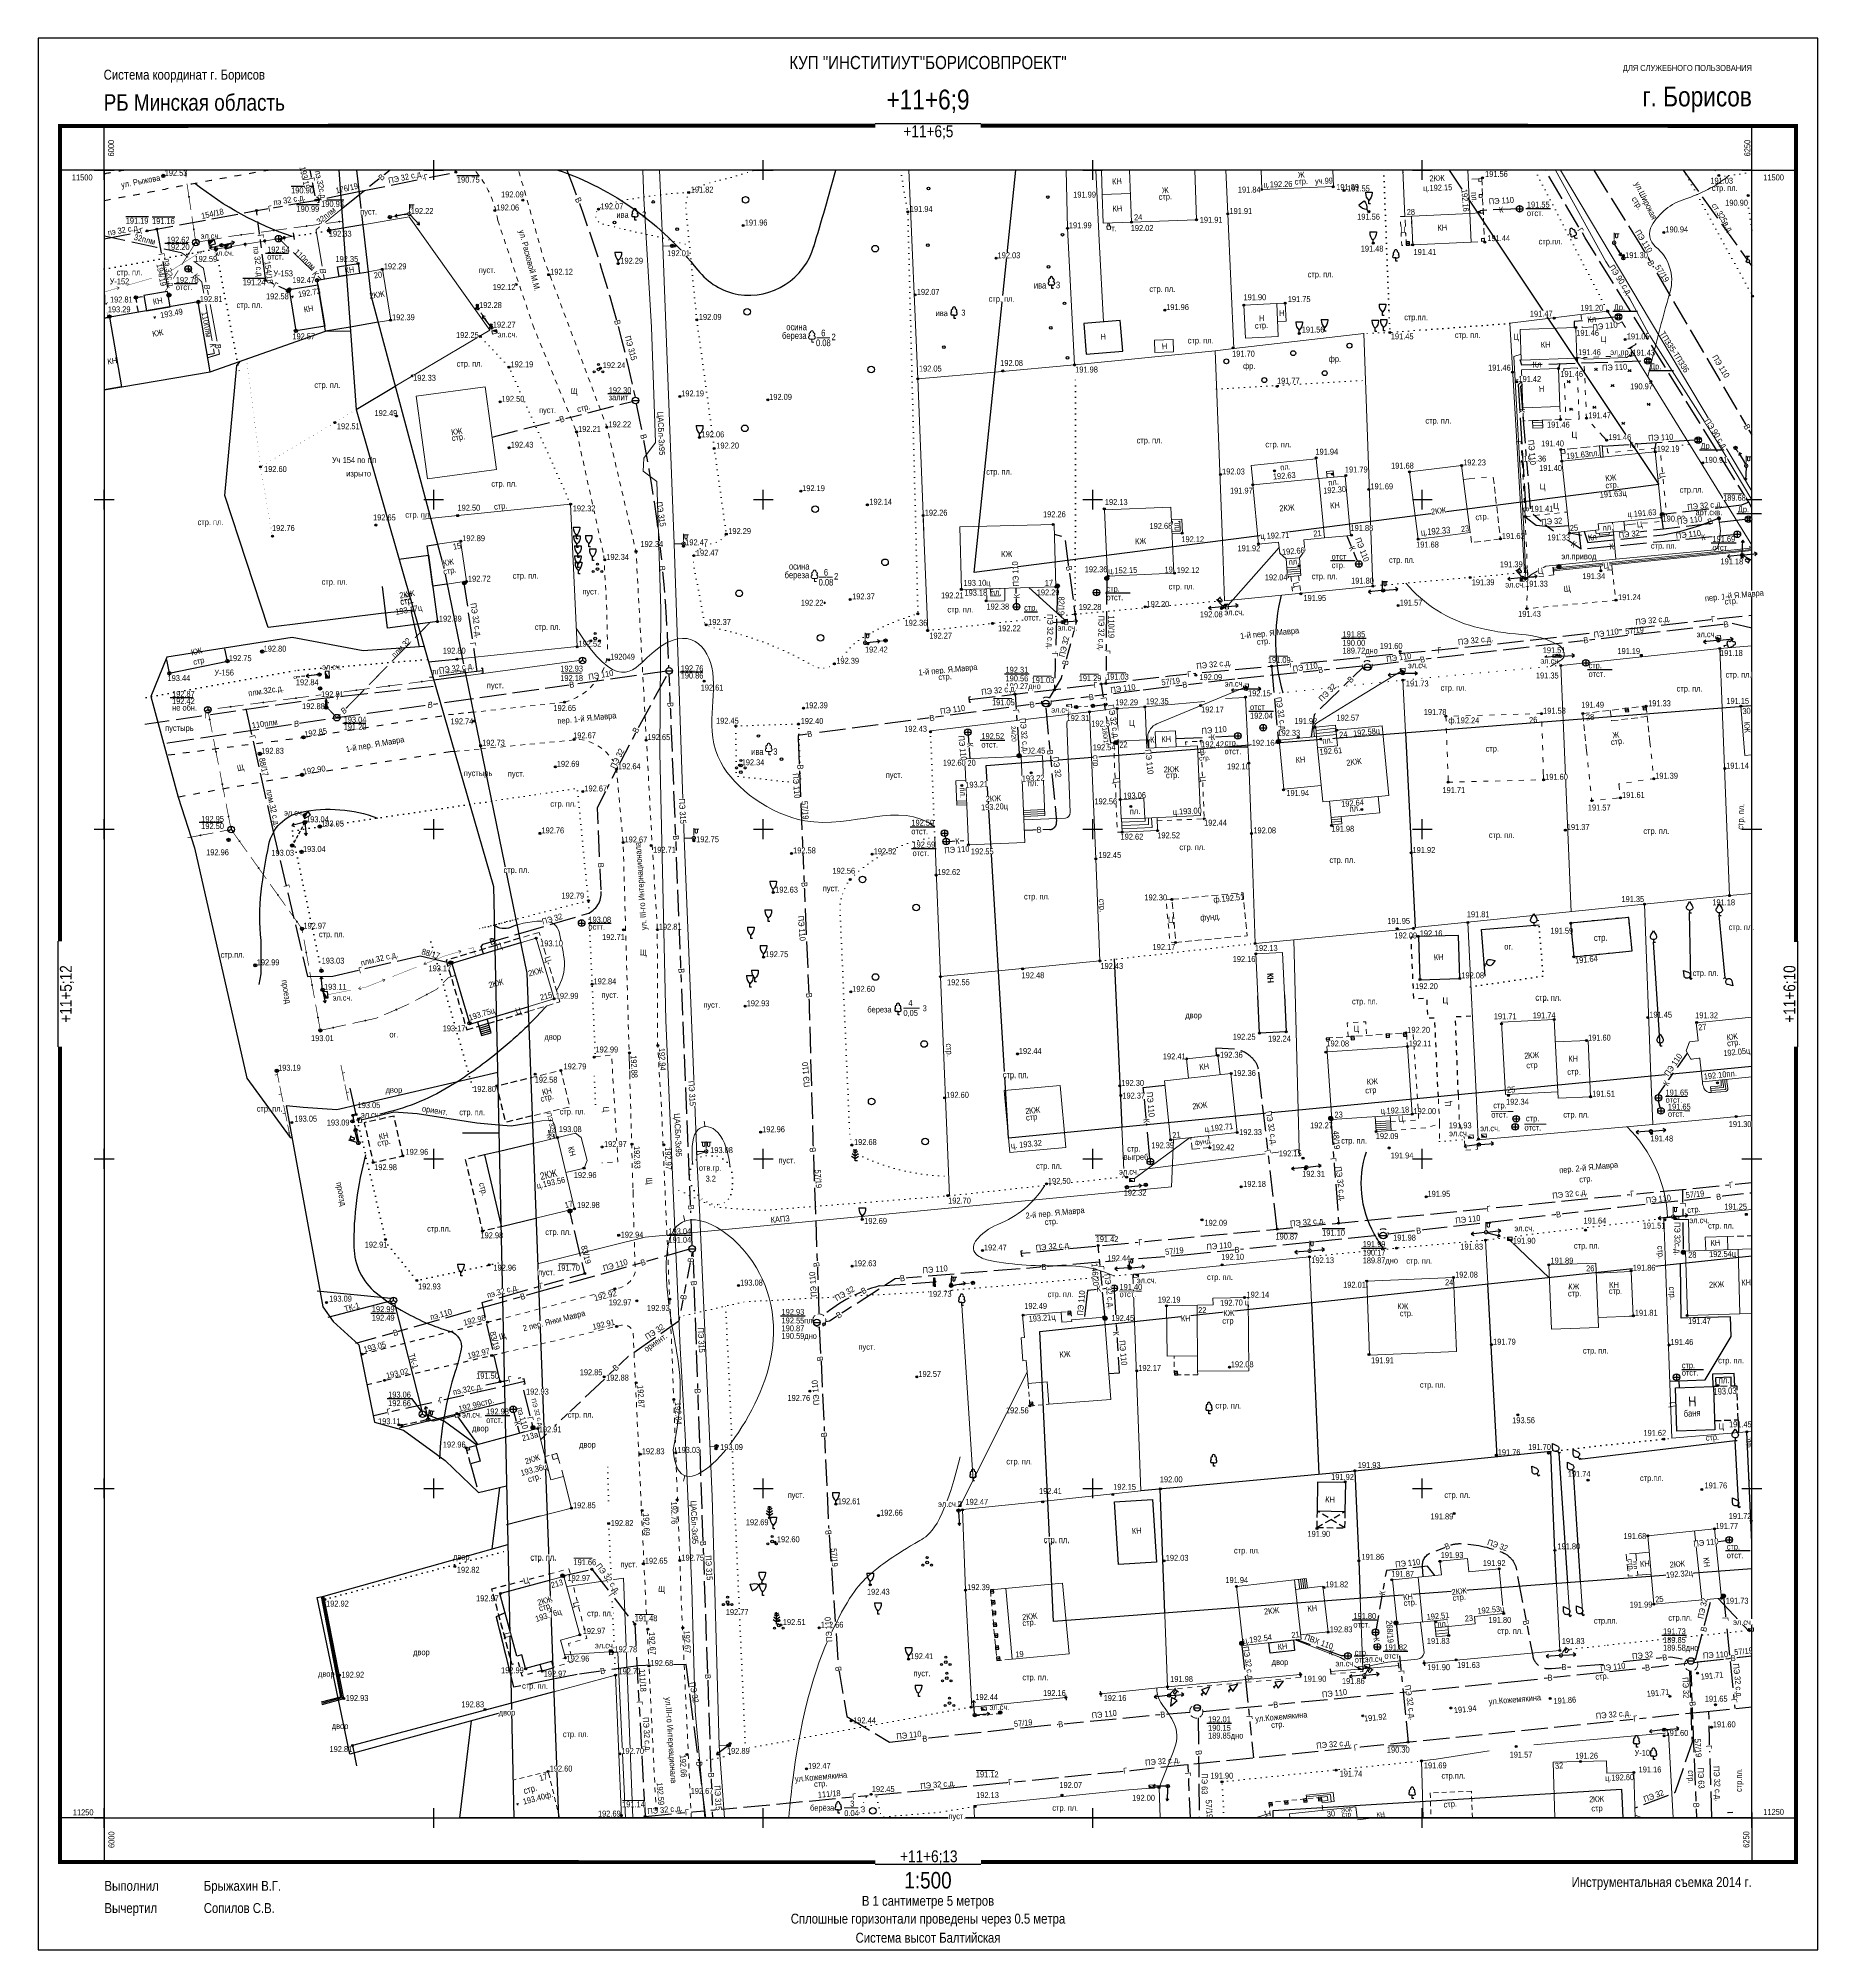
# Model space of a CAD drawing. Header units: millimetres. Extents: x 5990 to 6530, y 11230 to 11520.
# Drawn here: x 5990 to 6260, y 11230 to 11520 of the extents above; entities that cross this region are included whole.
import ezdxf
from ezdxf.enums import TextEntityAlignment as Align

# ---------------------------------------------------------------- set-up
doc = ezdxf.new("R2010")
doc.units = ezdxf.units.MM
doc.header["$PDMODE"] = 32
doc.header["$PDSIZE"] = 0.5
for name, pattern in [('23', [3, 2, -1]), ('46200000', [3, 2, -1]), ('61342000', [4.5, 2, -2.5]), ('71999999', [1.7, 0.2, -1.5]), ('ACAD_ISO07W100', [3, 0, -3]), ('DOT', [0.5, 0, -0.5]), ('g5_01_5x1', [1.25, 0.75, -0.5]), ('g5_01_5x1_5', [1.5, 0.75, -0.75]), ('g5_01x1', [1, 0.5, -0.5]), ('g5_02x1', [1.5, 1, -0.5]), ('g5_122', [5, 4, -1]), ('g5_366', [0.85, 0.1, -0.75]), ('GN_51314500', [0]), ('T-2х1', [1.5, 1, -0.5]), ('T_03.LINE', [1, 1, 0]), ('T_11.LINE', [1, 1, 0])]:
    doc.linetypes.add(name, pattern=pattern)
for name, color, linetype in [('01 ПЛАНШЕТ', 7, 'Continuous'), ('02 ПЛАНОВО-ВЫСОТНОЕ ОБОСНОВАНИЕ', 7, 'Continuous'), ('03 ЗДАНИЯ И ИХ ЧАСТИ', 7, 'Continuous'), ('04 ПРОМЫШЛЕННЫЕ И СОЦ.-КУЛЬТ. ОБЪЕКТЫ', 7, 'Continuous'), ('05 ГАЗОПРОВОД', 7, 'Continuous'), ('06 ВОДОПРОВОД', 7, 'Continuous'), ('07 ЭЛЕКТРОКАБЕЛЬ', 7, 'Continuous'), ('08 ЛЭП', 7, 'Continuous'), ('09 СВЯЗЬ', 7, 'Continuous'), ('10 КАНАЛИЗАЦИЯ', 7, 'Continuous'), ('13 АВТОМОБИЛЬНЫЕ ДОРОГИ', 7, 'Continuous'), ('14 ГИДРОГРАФИЯ И ГИДРОСООРУЖЕНИЯ', 7, 'Continuous'), ('15 РЕЛЬЕФ', 7, 'Continuous'), ('16 РАСТИТЕЛЬНОСТЬ ГРУНТЫ И БОЛОТА', 7, 'Continuous'), ('17 ОГРАЖДЕНИЯ', 7, 'Continuous')]:
    doc.layers.add(name, color=color, linetype=linetype)
doc.layers.add('18 ГРАНИЦА ТОПОСЪЕМКИ', color=7, linetype='Continuous', plot=False)
doc.styles.add('Д-431', font='ARIALNI_1.TTF', dxfattribs={"height": 0.9})
doc.styles.add('Р-131', font='ARIALN.TTF')
doc.linetypes.add('g5_119_1', pattern='A,4,-1,[31,GUGK_2005.shx,S=0.1,R=0,X=0,Y=0],0.35,[31,GUGK_2005.shx,S=0.08,R=0,X=0,Y=0],3.3,[31,GUGK_2005.shx,S=0.08,R=180,X=0,Y=0],0.35,[31,GUGK_2005.shx,S=0.1,R=180,X=0,Y=0],-1', length=10)
doc.linetypes.add('g5_119_3', pattern='A,4,-1,[31,GUGK_2005.shx,S=0.1,R=0,X=0,Y=0],4,[31,GUGK_2005.shx,S=0.1,R=180,X=0,Y=0],-1', length=10)
doc.linetypes.add('g5_133_t', pattern='A,2,[27,GUGK_2005.shx,S=0.4,R=0,X=0,Y=0],2,-1', length=5)
doc.linetypes.add('g5_386_1', pattern='A,0,-0.75,[39,GUGK_2005.shx,S=0.5,R=0,X=0.55,Y=0],-0.75', length=1.5)
doc.linetypes.add('g5_472', pattern='A,0,-4,[25,GUGK_2005.shx,S=0.4,R=0,X=0,Y=-0.2],0', length=4)
doc.linetypes.add('g5_474_1a', pattern='A,1,-0.25,[28,GUGK_2005.shx,S=1,R=0,X=0,Y=0],-0.25,1', length=2.5)
doc.linetypes.add('g5_474_3a', pattern='A,1.5,-0.5,0.5,-0.2,[28,GUGK_2005.shx,S=0.8,R=0,X=0,Y=0],-0.2,0.5,-0.5', length=3.9)
doc.linetypes.add('g5_475_1', pattern='A,1.25,[25,GUGK_2005.shx,S=0.4,R=0,X=0,Y=0],1.25', length=2.5)
doc.linetypes.add('g5_475_2', pattern='A,1.25,[25,GUGK_2005.shx,S=0.4,R=0,X=0,Y=0],1.25,-0.5', length=3)
doc.linetypes.add('g5_476_3', pattern='A,1.25,[30,GUGK_2005.shx,S=1,R=0,X=0,Y=0],2.5,[30,GUGK_2005.shx,S=1,R=180,X=0,Y=0],1.25', length=5)

# ---------------------------------------------------------------- blocks, each defined once
blk = doc.blocks.new('48100000')
at = {"color": 7}
blk.add_solid([(0, 0), (-0.48, 0.83), (0.48, 0.83)], dxfattribs=at)
at = {"color": 7, "style": 'Д-431'}
blk.add_attdef('Z', (1.78, 0.03), '', height=1.8, dxfattribs=at)
blk = doc.blocks.new('*U73')
blk.add_hatch(color=1).paths.add_polyline_path([(2, 1.2), (0, 1.2), (0, 0)])
at = {"color": 1}
blk.add_lwpolyline([(0, 0), (2, 0), (2, 1.2), (0, 1.2)], close=True, dxfattribs=at)
blk.add_lwpolyline([(0, 0), (2, 0), (2, 1.2), (0, 1.2)], close=True, dxfattribs=at)
at = {"style": 'Д-431'}
blk.add_attdef('D', (-2.01, 2.57), '', height=1.7, rotation=345.59634, dxfattribs=at)
blk = doc.blocks.new('*U43')
at = {"style": 'Д-431'}
blk.add_attdef('Z1', text='', height=1.8, dxfattribs=at).set_placement((-8.76, 1.71), align=Align.TOP_LEFT)
for tag, p in [('Z2', (-8.76, -2.26)), ('Z3', (-8.71, -4.25)), ('Z4', (-8.71, -6.32))]:
    blk.add_attdef(tag, p, '', height=1.8, dxfattribs=at)
blk.add_wipeout([(-0.11, -0.99), (-0.17, -0.98), (-0.24, -0.97), (-0.28, -0.96), (-0.36, -0.93), (-0.41, -0.91), (-0.49, -0.87), (-0.57, -0.82), (-0.62, -0.79), (-0.67, -0.74), (-0.71, -0.7), (-0.77, -0.63), (-0.8, -0.6), (-0.83, -0.56), (-0.86, -0.5), (-0.9, -0.44), (-0.94, -0.35), (-0.95, -0.31), (-0.97, -0.26), (-0.98, -0.18), (-0.99, -0.1), (-1, -0.03), (-1, 0.04), (-0.99, 0.11), (-0.99, 0.16), (-0.98, 0.2), (-0.96, 0.27), (-0.95, 0.31), (-0.94, 0.35), (-0.92, 0.39), (-0.9, 0.43), (-0.88, 0.48), (-0.87, 0.49), (-0.86, 0.51), (-0.86, 0.52), (-0.85, 0.53), (-0.84, 0.55), (-0.83, 0.56), (-0.82, 0.58), (-0.81, 0.59), (-0.8, 0.6), (-0.79, 0.61), (-0.77, 0.64), (-0.76, 0.65), (-0.75, 0.66), (-0.74, 0.67), (-0.73, 0.68), (-0.72, 0.69), (-0.71, 0.7), (-0.7, 0.71), (-0.69, 0.73), (-0.67, 0.74), (-0.66, 0.75), (-0.65, 0.76), (-0.64, 0.77), (-0.62, 0.78), (-0.61, 0.79), (-0.6, 0.8), (-0.58, 0.81), (-0.56, 0.83), (-0.55, 0.83), (-0.53, 0.85), (-0.52, 0.86), (-0.5, 0.86), (-0.49, 0.87), (-0.47, 0.88), (-0.46, 0.89), (-0.44, 0.9), (-0.43, 0.9), (-0.36, 0.93), (-0.33, 0.94), (-0.31, 0.95), (-0.27, 0.96), (-0.22, 0.98), (-0.16, 0.99), (-0.1, 0.99), (0, 1), (0.1, 1), (0.16, 0.99), (0.22, 0.98), (0.3, 0.95), (0.36, 0.93), (0.48, 0.88), (0.56, 0.83), (0.63, 0.77), (0.73, 0.68), (0.81, 0.59), (0.86, 0.52), (0.94, 0.34), (0.98, 0.21), (0.99, 0.13), (1, 0.07), (1, 0.02), (1, -0.08), (0.97, -0.23), (0.94, -0.33), (0.91, -0.41), (0.88, -0.47), (0.86, -0.51), (0.82, -0.57), (0.79, -0.61), (0.76, -0.65), (0.72, -0.7), (0.66, -0.75), (0.63, -0.77), (0.6, -0.8), (0.55, -0.84), (0.5, -0.87), (0.43, -0.9), (0.38, -0.92), (0.31, -0.95), (0.24, -0.97), (0.18, -0.98), (0.07, -1), (-0.05, -1)])
for points in [[(0, 1), (0, 0), (-0.87, -0.5)], [(0, 0), (0.87, -0.5)], [(-9.36, -0.24), (-2.36, -0.24)]]:
    blk.add_lwpolyline(points)
blk.add_circle((0, 0), 1)
blk = doc.blocks.new('*U74')
blk.add_hatch(color=1).paths.add_polyline_path([(2, 1.2), (0, 1.2), (0, 0)])
at = {"color": 1}
blk.add_lwpolyline([(0, 0), (2, 0), (2, 1.2), (0, 1.2)], close=True, dxfattribs=at)
blk.add_lwpolyline([(0, 0), (2, 0), (2, 1.2), (0, 1.2)], close=True, dxfattribs=at)
at = {"style": 'Д-431'}
blk.add_attdef('D', (-3.8, -1.19), '', height=1.7, rotation=345.59634, dxfattribs=at)
blk = doc.blocks.new('g5_108a')
h = blk.add_hatch(color=0)
edge = h.paths.add_edge_path()
edge.add_arc((0, 0), 0.06, 0, 360)
at = {"color": 0, "lineweight": 25}
blk.add_circle((0, 0), 0.25, dxfattribs=at)
at = {"color": 0}
blk.add_circle((0, 0), 0.06, dxfattribs=at)
blk = doc.blocks.new('51478610')
at = {"color": 7}
blk.add_wipeout([(0.5, 0.05), (0.48, 0.15), (0.44, 0.24), (0.39, 0.32), (0.32, 0.39), (0.24, 0.44), (0.15, 0.48), (0.05, 0.5), (-0.05, 0.5), (-0.15, 0.48), (-0.24, 0.44), (-0.32, 0.39), (-0.39, 0.32), (-0.44, 0.24), (-0.48, 0.15), (-0.5, 0.05), (-0.5, -0.05), (-0.48, -0.15), (-0.44, -0.24), (-0.39, -0.32), (-0.32, -0.39), (-0.24, -0.44), (-0.15, -0.48), (-0.05, -0.5), (0.05, -0.5), (0.15, -0.48), (0.24, -0.44), (0.32, -0.39), (0.39, -0.32), (0.44, -0.24), (0.48, -0.15), (0.5, -0.05)], dxfattribs=at)
at = {"layer": '08 ЛЭП', "xscale": 1.995788813040044, "yscale": 1.995788813040044, "zscale": 1.995788813040044}
blk.add_blockref('g5_108a', (0, 0), dxfattribs=at)
at = {"style": 'Д-431'}
blk.add_attdef('Z', (1.11, -0.78), '', height=2, dxfattribs=at)
blk = doc.blocks.new('*U44')
blk.add_lwpolyline([(-4.26, -4.45), (2.74, -4.45)])
at = {"style": 'Д-431'}
for tag, p in [('Z2', (-3.74, -6.47)), ('Z3', (-3.69, -8.46)), ('Z4', (-3.69, -10.53))]:
    blk.add_attdef(tag, p, '', height=1.8, dxfattribs=at)
blk.add_wipeout([(-0.11, -0.99), (-0.17, -0.98), (-0.24, -0.97), (-0.28, -0.96), (-0.36, -0.93), (-0.41, -0.91), (-0.49, -0.87), (-0.57, -0.82), (-0.62, -0.79), (-0.67, -0.74), (-0.71, -0.7), (-0.77, -0.63), (-0.8, -0.6), (-0.83, -0.56), (-0.86, -0.5), (-0.9, -0.44), (-0.94, -0.35), (-0.95, -0.31), (-0.97, -0.26), (-0.98, -0.18), (-0.99, -0.1), (-1, -0.03), (-1, 0.04), (-0.99, 0.11), (-0.99, 0.16), (-0.98, 0.2), (-0.96, 0.27), (-0.95, 0.31), (-0.94, 0.35), (-0.92, 0.39), (-0.9, 0.43), (-0.88, 0.48), (-0.87, 0.49), (-0.86, 0.51), (-0.86, 0.52), (-0.85, 0.53), (-0.84, 0.55), (-0.83, 0.56), (-0.82, 0.58), (-0.81, 0.59), (-0.8, 0.6), (-0.79, 0.61), (-0.77, 0.64), (-0.76, 0.65), (-0.75, 0.66), (-0.74, 0.67), (-0.73, 0.68), (-0.72, 0.69), (-0.71, 0.7), (-0.7, 0.71), (-0.69, 0.73), (-0.67, 0.74), (-0.66, 0.75), (-0.65, 0.76), (-0.64, 0.77), (-0.62, 0.78), (-0.61, 0.79), (-0.6, 0.8), (-0.58, 0.81), (-0.56, 0.83), (-0.55, 0.83), (-0.53, 0.85), (-0.52, 0.86), (-0.5, 0.86), (-0.49, 0.87), (-0.47, 0.88), (-0.46, 0.89), (-0.44, 0.9), (-0.43, 0.9), (-0.36, 0.93), (-0.33, 0.94), (-0.31, 0.95), (-0.27, 0.96), (-0.22, 0.98), (-0.16, 0.99), (-0.1, 0.99), (0, 1), (0.1, 1), (0.16, 0.99), (0.22, 0.98), (0.3, 0.95), (0.36, 0.93), (0.48, 0.88), (0.56, 0.83), (0.63, 0.77), (0.73, 0.68), (0.81, 0.59), (0.86, 0.52), (0.94, 0.34), (0.98, 0.21), (0.99, 0.13), (1, 0.07), (1, 0.02), (1, -0.08), (0.97, -0.23), (0.94, -0.33), (0.91, -0.41), (0.88, -0.47), (0.86, -0.51), (0.82, -0.57), (0.79, -0.61), (0.76, -0.65), (0.72, -0.7), (0.66, -0.75), (0.63, -0.77), (0.6, -0.8), (0.55, -0.84), (0.5, -0.87), (0.43, -0.9), (0.38, -0.92), (0.31, -0.95), (0.24, -0.97), (0.18, -0.98), (0.07, -1), (-0.05, -1)])
for points in [[(-1, 0), (1, 0)], [(0, 1), (0, -1)]]:
    blk.add_lwpolyline(points)
blk.add_circle((0, 0), 1)
blk.add_attdef('Z1', text='', height=1.8, dxfattribs=at).set_placement((-3.74, -2.5), align=Align.TOP_LEFT)
blk = doc.blocks.new('82004000')
at = {"color": 7}
blk.add_line((0, 1), (0, -1), dxfattribs=at)
blk = doc.blocks.new('*U45')
blk.add_lwpolyline([(-3.98, -4.36), (3.02, -4.36)])
at = {"style": 'Д-431'}
for tag, p in [('Z2', (-3.47, -6.37)), ('Z3', (-3.42, -8.37)), ('Z4', (-3.42, -10.43))]:
    blk.add_attdef(tag, p, '', height=1.8, dxfattribs=at)
blk.add_wipeout([(-0.11, -0.99), (-0.17, -0.98), (-0.24, -0.97), (-0.28, -0.96), (-0.36, -0.93), (-0.41, -0.91), (-0.49, -0.87), (-0.57, -0.82), (-0.62, -0.79), (-0.67, -0.74), (-0.71, -0.7), (-0.77, -0.63), (-0.8, -0.6), (-0.83, -0.56), (-0.86, -0.5), (-0.9, -0.44), (-0.94, -0.35), (-0.95, -0.31), (-0.97, -0.26), (-0.98, -0.18), (-0.99, -0.1), (-1, -0.03), (-1, 0.04), (-0.99, 0.11), (-0.99, 0.16), (-0.98, 0.2), (-0.96, 0.27), (-0.95, 0.31), (-0.94, 0.35), (-0.92, 0.39), (-0.9, 0.43), (-0.88, 0.48), (-0.87, 0.49), (-0.86, 0.51), (-0.86, 0.52), (-0.85, 0.53), (-0.84, 0.55), (-0.83, 0.56), (-0.82, 0.58), (-0.81, 0.59), (-0.8, 0.6), (-0.79, 0.61), (-0.77, 0.64), (-0.76, 0.65), (-0.75, 0.66), (-0.74, 0.67), (-0.73, 0.68), (-0.72, 0.69), (-0.71, 0.7), (-0.7, 0.71), (-0.69, 0.73), (-0.67, 0.74), (-0.66, 0.75), (-0.65, 0.76), (-0.64, 0.77), (-0.62, 0.78), (-0.61, 0.79), (-0.6, 0.8), (-0.58, 0.81), (-0.56, 0.83), (-0.55, 0.83), (-0.53, 0.85), (-0.52, 0.86), (-0.5, 0.86), (-0.49, 0.87), (-0.47, 0.88), (-0.46, 0.89), (-0.44, 0.9), (-0.43, 0.9), (-0.36, 0.93), (-0.33, 0.94), (-0.31, 0.95), (-0.27, 0.96), (-0.22, 0.98), (-0.16, 0.99), (-0.1, 0.99), (0, 1), (0.1, 1), (0.16, 0.99), (0.22, 0.98), (0.3, 0.95), (0.36, 0.93), (0.48, 0.88), (0.56, 0.83), (0.63, 0.77), (0.73, 0.68), (0.81, 0.59), (0.86, 0.52), (0.94, 0.34), (0.98, 0.21), (0.99, 0.13), (1, 0.07), (1, 0.02), (1, -0.08), (0.97, -0.23), (0.94, -0.33), (0.91, -0.41), (0.88, -0.47), (0.86, -0.51), (0.82, -0.57), (0.79, -0.61), (0.76, -0.65), (0.72, -0.7), (0.66, -0.75), (0.63, -0.77), (0.6, -0.8), (0.55, -0.84), (0.5, -0.87), (0.43, -0.9), (0.38, -0.92), (0.31, -0.95), (0.24, -0.97), (0.18, -0.98), (0.07, -1), (-0.05, -1)])
for points in [[(-1, 0), (1, 0)], [(0, 1), (0, -1)]]:
    blk.add_lwpolyline(points)
blk.add_circle((0, 0), 1)
blk.add_attdef('Z1', text='', height=1.8, dxfattribs=at).set_placement((-3.47, -2.4), align=Align.TOP_LEFT)
blk = doc.blocks.new('_krest')
at = {"color": 3, "linetype": 'ByBlock', "lineweight": -2}
for p, q in [((-3, 0), (3, 0)), ((0, -3), (0, 3))]:
    blk.add_line(p, q, dxfattribs=at)
blk = doc.blocks.new('*U48')
at = {"layer": '10 КАНАЛИЗАЦИЯ', "color": 34, "ltscale": 0.5, "const_width": 0.15}
blk.add_lwpolyline([(6027.96, 11488.21), (6026.55, 11489.57)], dxfattribs=at)
at = {"layer": '10 КАНАЛИЗАЦИЯ', "color": 34, "linetype": 'Continuous', "ltscale": 0.5, "const_width": 0.15}
blk.add_lwpolyline([(6031.56, 11484.75), (6028.68, 11487.52)], dxfattribs=at)
at = {"layer": '10 КАНАЛИЗАЦИЯ', "color": 34, "linetype": 'Continuous', "ltscale": 0.5, "flags": 128}
blk.add_lwpolyline([(6032.97, 11483.4, 0.15, 0.15, 0), (6032.43, 11483.92, 0, 0, 0)], format="xyseb", dxfattribs=at)
at = {"layer": '10 КАНАЛИЗАЦИЯ', "color": 7, "linetype": 'Continuous', "ltscale": 0.5, "style": 'Д-431', "oblique": 10}
blk.add_text('К', height=0.9, rotation=316.1476, dxfattribs=at).set_placement((6031.47, 11484.21))
blk = doc.blocks.new('*U49')
at = {"layer": '06 ВОДОПРОВОД', "color": 82, "ltscale": 0.5, "const_width": 0.15}
blk.add_lwpolyline([(6003.18, 11489.32), (6000, 11490.01)], dxfattribs=at)
at = {"layer": '06 ВОДОПРОВОД', "color": 82, "linetype": 'Continuous', "ltscale": 0.5, "const_width": 0.15}
blk.add_lwpolyline([(6008.07, 11488.25), (6004.16, 11489.1)], dxfattribs=at)
at = {"layer": '06 ВОДОПРОВОД', "color": 82, "linetype": 'Continuous', "ltscale": 0.5}
for points in [[(6012.76, 11486.75, 0.15, 0.15, 0), (6011.77, 11487.45, 0.15, 0.15, 0), (6009.05, 11488.04, 0, 0, 0)], [(6015.46, 11482.98, 0.15, 0.15, 0), (6015.06, 11485.12, 0.15, 0.15, 0), (6013.58, 11486.17, 0, 0, 0)]]:
    blk.add_lwpolyline(points, format="xyseb", dxfattribs=at)
at = {"layer": '06 ВОДОПРОВОД', "color": 82, "linetype": 'Continuous', "ltscale": 0.5, "flags": 128}
blk.add_lwpolyline([(6015.82, 11481.06, 0.15, 0.15, 0), (6015.68, 11481.8, 0, 0, 0)], format="xyseb", dxfattribs=at)
at = {"layer": '06 ВОДОПРОВОД', "color": 7, "linetype": 'Continuous', "ltscale": 0.5, "style": 'Д-431', "oblique": 10}
blk.add_text('В', height=0.9, rotation=280.5841, dxfattribs=at).set_placement((6015.08, 11482.6))
blk = doc.blocks.new('*U50')
at = {"layer": '06 ВОДОПРОВОД', "color": 82, "ltscale": 0.5, "const_width": 0.15}
blk.add_lwpolyline([(6017.14, 11474), (6016.09, 11479.64)], dxfattribs=at)
at = {"layer": '06 ВОДОПРОВОД', "color": 82, "linetype": 'Continuous', "ltscale": 0.5, "flags": 128}
blk.add_lwpolyline([(6015.74, 11471.54, 0.15, 0.15, 0), (6017.5, 11472.08, 0.15, 0.15, 0), (6017.36, 11472.82, 0, 0, 0)], format="xyseb", dxfattribs=at)
at = {"layer": '06 ВОДОПРОВОД', "color": 7, "linetype": 'Continuous', "ltscale": 0.5, "style": 'Д-431', "oblique": 10}
blk.add_text('В', height=0.9, rotation=280.5841, dxfattribs=at).set_placement((6016.76, 11473.62))
blk = doc.blocks.new('*U51')
at = {"layer": '10 КАНАЛИЗАЦИЯ', "color": 34, "ltscale": 0.5, "const_width": 0.15}
blk.add_lwpolyline([(6013.41, 11484.38), (6012.75, 11485.02)], dxfattribs=at)
at = {"layer": '10 КАНАЛИЗАЦИЯ', "color": 34, "linetype": 'Continuous', "ltscale": 0.5, "flags": 128}
blk.add_lwpolyline([(6015.12, 11481.29, 0.15, 0.15, 0), (6014.81, 11483.03, 0.15, 0.15, 0), (6014.27, 11483.55, 0, 0, 0)], format="xyseb", dxfattribs=at)
at = {"layer": '10 КАНАЛИЗАЦИЯ', "color": 7, "linetype": 'Continuous', "ltscale": 0.5, "style": 'Д-431', "oblique": 10}
blk.add_text('К', height=0.9, rotation=316.0911, dxfattribs=at).set_placement((6013.31, 11483.84))
blk = doc.blocks.new('*U52')
at = {"layer": '10 КАНАЛИЗАЦИЯ', "color": 34, "ltscale": 0.5, "const_width": 0.15}
blk.add_lwpolyline([(6016.39, 11474.09), (6015.41, 11479.61)], dxfattribs=at)
at = {"layer": '10 КАНАЛИЗАЦИЯ', "color": 34, "linetype": 'Continuous', "ltscale": 0.5, "flags": 128}
blk.add_lwpolyline([(6015.67, 11471.98, 0.15, 0.15, 0), (6016.72, 11472.16, 0.15, 0.15, 0), (6016.59, 11472.9, 0, 0, 0)], format="xyseb", dxfattribs=at)
at = {"layer": '10 КАНАЛИЗАЦИЯ', "color": 7, "linetype": 'Continuous', "ltscale": 0.5, "style": 'Д-431', "oblique": 10}
blk.add_text('К', height=0.9, rotation=279.9787, dxfattribs=at).set_placement((6015.99, 11473.71))
blk = doc.blocks.new('*U53')
at = {"layer": '07 ЭЛЕКТРОКАБЕЛЬ', "color": 1, "linetype": 'Continuous', "ltscale": 0.5}
for points in [[(6014.69, 11487.61, 0.05, 0.05, 0), (6009.86, 11484.55, 0.05, 0.05, 0), (6009.23, 11484.18, 0.05, 0.05, 0), (6008.51, 11483.97, 0, 0, 0)], [(6002.17, 11482.13, 0.05, 0.05, 0), (6000.08, 11481.52, 0.05, 0.05, 0), (6000.29, 11479.71, 0, 0, 0)]]:
    blk.add_lwpolyline(points, format="xyseb", dxfattribs=at)
for points, const_width in [([(6014.82, 11487.69), (6014.34, 11487.69)], 0.075), ([(6014.82, 11487.69), (6014.48, 11487.47)], 0.075), ([(6014.82, 11487.69), (6014.61, 11487.26)], 0.075), ([(6008.36, 11483.93), (6008.68, 11484.28)], 0.075), ([(6008.36, 11483.93), (6008.75, 11484.04)], 0.075), ([(6002.31, 11482.17), (6001.86, 11482.3)], 0.075), ([(6002.31, 11482.17), (6001.93, 11482.06)], 0.075), ([(6002.31, 11482.17), (6002, 11481.82)], 0.075), ([(6007.26, 11483.6), (6003.42, 11482.49)], 0.05), ([(6008.36, 11483.93), (6008.82, 11483.8)], 0.075), ([(6000.3, 11479.56), (6000.01, 11479.93)], 0.075), ([(6000.3, 11479.56), (6000.26, 11479.95)], 0.075), ([(6000.3, 11479.56), (6000.51, 11479.98)], 0.075)]:
    blk.add_lwpolyline(points, dxfattribs=dict(at, const_width=const_width))
at = {"layer": '07 ЭЛЕКТРОКАБЕЛЬ', "color": 1, "linetype": 'Continuous', "ltscale": 0.5, "flags": 128}
blk.add_lwpolyline([(6016.42, 11488.71, 0.05, 0.05, 0), (6015.79, 11488.3, 0, 0, 0)], format="xyseb", dxfattribs=at)
at = {"layer": '07 ЭЛЕКТРОКАБЕЛЬ', "color": 1, "ltscale": 0.5, "const_width": 0.05}
blk.add_lwpolyline([(6000.43, 11478.41), (6000.52, 11477.63)], dxfattribs=at)
blk = doc.blocks.new('*U54')
at = {"layer": '09 СВЯЗЬ', "linetype": 'Continuous', "ltscale": 0.5}
for points in [[(6012.92, 11487.45, 1), (6012.77, 11487.2, 1)], [(6010.27, 11483.21, 1), (6010.12, 11482.96, 1)]]:
    blk.add_hatch(color=5, dxfattribs=at).paths.add_polyline_path(points, flags=0)
at = {"layer": '09 СВЯЗЬ', "color": 5, "linetype": 'Continuous', "ltscale": 0.5, "flags": 128}
blk.add_lwpolyline([(6013.9, 11489.02, 0.1, 0.1, 0), (6012.84, 11487.32, 0.1, 0.1, 0), (6011.78, 11485.63, 0, 0, 0)], format="xyseb", dxfattribs=at)
at = {"layer": '09 СВЯЗЬ', "color": 5, "ltscale": 0.5}
blk.add_lwpolyline([(6011.25, 11484.78, 0.1, 0.1, 0), (6010.2, 11483.08, 0.1, 0.1, 0), (6009.22, 11481.52, 0, 0, 0)], format="xyseb", dxfattribs=at)
blk = doc.blocks.new('*U55')
at = {"layer": '09 СВЯЗЬ', "linetype": 'Continuous', "ltscale": 0.5}
for points in [[(6012.89, 11495.79, 1), (6012.85, 11496.09, 1)], [(6013.63, 11490.85, 1), (6013.59, 11491.15, 1)]]:
    blk.add_hatch(color=5, dxfattribs=at).paths.add_polyline_path(points, flags=0)
at = {"layer": '09 СВЯЗЬ', "color": 5, "ltscale": 0.5, "const_width": 0.1}
blk.add_lwpolyline([(6012.43, 11498.91), (6012.26, 11500)], dxfattribs=at)
at = {"layer": '09 СВЯЗЬ', "color": 5, "linetype": 'Continuous', "ltscale": 0.5}
blk.add_lwpolyline([(6013.17, 11493.96, 0.1, 0.1, 0), (6012.87, 11495.94, 0.1, 0.1, 0), (6012.57, 11497.92, 0, 0, 0)], format="xyseb", dxfattribs=at)
at = {"layer": '09 СВЯЗЬ', "color": 5, "linetype": 'Continuous', "ltscale": 0.5, "flags": 128}
blk.add_lwpolyline([(6013.9, 11489.02, 0.1, 0.1, 0), (6013.61, 11491, 0.1, 0.1, 0), (6013.31, 11492.97, 0, 0, 0)], format="xyseb", dxfattribs=at)
blk = doc.blocks.new('67113000')
at = {"insert": (0, 0), "char_height": 1.8, "width": 0.6471, "attachment_point": 5, "style": 'Д-431'}
blk.add_mtext('ог.', dxfattribs=at)
blk = doc.blocks.new('51999999')
at = {"style": 'Д-431'}
blk.add_text('стр.пл.', height=1.8, dxfattribs=at).set_placement((0, 0), align=Align.MIDDLE)
blk = doc.blocks.new('*U56')
blk.add_lwpolyline([(-11.46, 3.74), (-4.46, 3.74)])
at = {"style": 'Д-431'}
blk.add_attdef('Z1', text='', height=1.8, dxfattribs=at).set_placement((-10.86, 5.69), align=Align.TOP_LEFT)
for tag, p in [('Z2', (-10.86, 1.72)), ('Z3', (-10.81, -0.27)), ('Z4', (-10.81, -2.34))]:
    blk.add_attdef(tag, p, '', height=1.8, dxfattribs=at)
blk.add_wipeout([(-0.11, -0.99), (-0.17, -0.98), (-0.24, -0.97), (-0.28, -0.96), (-0.36, -0.93), (-0.41, -0.91), (-0.49, -0.87), (-0.57, -0.82), (-0.62, -0.79), (-0.67, -0.74), (-0.71, -0.7), (-0.77, -0.63), (-0.8, -0.6), (-0.83, -0.56), (-0.86, -0.5), (-0.9, -0.44), (-0.94, -0.35), (-0.95, -0.31), (-0.97, -0.26), (-0.98, -0.18), (-0.99, -0.1), (-1, -0.03), (-1, 0.04), (-0.99, 0.11), (-0.99, 0.16), (-0.98, 0.2), (-0.96, 0.27), (-0.95, 0.31), (-0.94, 0.35), (-0.92, 0.39), (-0.9, 0.43), (-0.88, 0.48), (-0.87, 0.49), (-0.86, 0.51), (-0.86, 0.52), (-0.85, 0.53), (-0.84, 0.55), (-0.83, 0.56), (-0.82, 0.58), (-0.81, 0.59), (-0.8, 0.6), (-0.79, 0.61), (-0.77, 0.64), (-0.76, 0.65), (-0.75, 0.66), (-0.74, 0.67), (-0.73, 0.68), (-0.72, 0.69), (-0.71, 0.7), (-0.7, 0.71), (-0.69, 0.73), (-0.67, 0.74), (-0.66, 0.75), (-0.65, 0.76), (-0.64, 0.77), (-0.62, 0.78), (-0.61, 0.79), (-0.6, 0.8), (-0.58, 0.81), (-0.56, 0.83), (-0.55, 0.83), (-0.53, 0.85), (-0.52, 0.86), (-0.5, 0.86), (-0.49, 0.87), (-0.47, 0.88), (-0.46, 0.89), (-0.44, 0.9), (-0.43, 0.9), (-0.36, 0.93), (-0.33, 0.94), (-0.31, 0.95), (-0.27, 0.96), (-0.22, 0.98), (-0.16, 0.99), (-0.1, 0.99), (0, 1), (0.1, 1), (0.16, 0.99), (0.22, 0.98), (0.3, 0.95), (0.36, 0.93), (0.48, 0.88), (0.56, 0.83), (0.63, 0.77), (0.73, 0.68), (0.81, 0.59), (0.86, 0.52), (0.94, 0.34), (0.98, 0.21), (0.99, 0.13), (1, 0.07), (1, 0.02), (1, -0.08), (0.97, -0.23), (0.94, -0.33), (0.91, -0.41), (0.88, -0.47), (0.86, -0.51), (0.82, -0.57), (0.79, -0.61), (0.76, -0.65), (0.72, -0.7), (0.66, -0.75), (0.63, -0.77), (0.6, -0.8), (0.55, -0.84), (0.5, -0.87), (0.43, -0.9), (0.38, -0.92), (0.31, -0.95), (0.24, -0.97), (0.18, -0.98), (0.07, -1), (-0.05, -1)])
for points in [[(0, 1), (0, 0), (-0.87, -0.5)], [(0, 0), (0.87, -0.5)]]:
    blk.add_lwpolyline(points)
blk.add_circle((0, 0), 1)
blk = doc.blocks.new('*U57')
at = {"style": 'Д-431'}
blk.add_attdef('Z1', text='', height=1.8, dxfattribs=at).set_placement((-9.05, 4.11), align=Align.TOP_LEFT)
for tag, p in [('Z2', (-9.05, 0.14)), ('Z3', (-9, -1.85)), ('Z4', (-9, -3.92))]:
    blk.add_attdef(tag, p, '', height=1.8, dxfattribs=at)
blk.add_wipeout([(-0.11, -0.99), (-0.17, -0.98), (-0.24, -0.97), (-0.28, -0.96), (-0.36, -0.93), (-0.41, -0.91), (-0.49, -0.87), (-0.57, -0.82), (-0.62, -0.79), (-0.67, -0.74), (-0.71, -0.7), (-0.77, -0.63), (-0.8, -0.6), (-0.83, -0.56), (-0.86, -0.5), (-0.9, -0.44), (-0.94, -0.35), (-0.95, -0.31), (-0.97, -0.26), (-0.98, -0.18), (-0.99, -0.1), (-1, -0.03), (-1, 0.04), (-0.99, 0.11), (-0.99, 0.16), (-0.98, 0.2), (-0.96, 0.27), (-0.95, 0.31), (-0.94, 0.35), (-0.92, 0.39), (-0.9, 0.43), (-0.88, 0.48), (-0.87, 0.49), (-0.86, 0.51), (-0.86, 0.52), (-0.85, 0.53), (-0.84, 0.55), (-0.83, 0.56), (-0.82, 0.58), (-0.81, 0.59), (-0.8, 0.6), (-0.79, 0.61), (-0.77, 0.64), (-0.76, 0.65), (-0.75, 0.66), (-0.74, 0.67), (-0.73, 0.68), (-0.72, 0.69), (-0.71, 0.7), (-0.7, 0.71), (-0.69, 0.73), (-0.67, 0.74), (-0.66, 0.75), (-0.65, 0.76), (-0.64, 0.77), (-0.62, 0.78), (-0.61, 0.79), (-0.6, 0.8), (-0.58, 0.81), (-0.56, 0.83), (-0.55, 0.83), (-0.53, 0.85), (-0.52, 0.86), (-0.5, 0.86), (-0.49, 0.87), (-0.47, 0.88), (-0.46, 0.89), (-0.44, 0.9), (-0.43, 0.9), (-0.36, 0.93), (-0.33, 0.94), (-0.31, 0.95), (-0.27, 0.96), (-0.22, 0.98), (-0.16, 0.99), (-0.1, 0.99), (0, 1), (0.1, 1), (0.16, 0.99), (0.22, 0.98), (0.3, 0.95), (0.36, 0.93), (0.48, 0.88), (0.56, 0.83), (0.63, 0.77), (0.73, 0.68), (0.81, 0.59), (0.86, 0.52), (0.94, 0.34), (0.98, 0.21), (0.99, 0.13), (1, 0.07), (1, 0.02), (1, -0.08), (0.97, -0.23), (0.94, -0.33), (0.91, -0.41), (0.88, -0.47), (0.86, -0.51), (0.82, -0.57), (0.79, -0.61), (0.76, -0.65), (0.72, -0.7), (0.66, -0.75), (0.63, -0.77), (0.6, -0.8), (0.55, -0.84), (0.5, -0.87), (0.43, -0.9), (0.38, -0.92), (0.31, -0.95), (0.24, -0.97), (0.18, -0.98), (0.07, -1), (-0.05, -1)])
for points in [[(-9.66, 2.17), (-2.66, 2.17)], [(0, 1), (0, 0), (-0.87, -0.5)], [(0, 0), (0.87, -0.5)]]:
    blk.add_lwpolyline(points)
blk.add_circle((0, 0), 1)
blk = doc.blocks.new('*U75')
blk.add_hatch(color=1).paths.add_polyline_path([(2, 1.2), (0, 1.2), (0, 0)])
at = {"color": 1}
blk.add_lwpolyline([(0, 0), (2, 0), (2, 1.2), (0, 1.2)], close=True, dxfattribs=at)
blk.add_lwpolyline([(0, 0), (2, 0), (2, 1.2), (0, 1.2)], close=True, dxfattribs=at)
at = {"style": 'Д-431'}
blk.add_attdef('D', (-4.93, 3.91), '', height=1.7, rotation=330.22686, dxfattribs=at)
blk = doc.blocks.new('*U58')
at = {"insert": (0, 0), "char_height": 1.8, "width": 0.6471, "attachment_point": 5, "style": 'Р-131'}
blk.add_mtext('КЖ\\Pстр', dxfattribs=at)
blk = doc.blocks.new('*U59')
at = {"linetype": '23', "ltscale": 0.5}
blk.add_line((0, 0), (7.96, 0), dxfattribs=at)
for centre, radius in [((0, 0), 0.5), ((0, 0), 0.04), ((7.96, 0), 0.3), ((7.96, 0), 0.04)]:
    blk.add_circle(centre, radius)
for points in [[(-0.11, -0.48), (-0.28, -0.41), (-0.35, -0.35), (-0.46, -0.18), (-0.49, -0.03), (-0.49, 0.1), (-0.43, 0.25), (-0.3, 0.39), (-0.19, 0.46), (-0.02, 0.5), (0.01, 0.5), (0.15, 0.47), (0.25, 0.43), (0.36, 0.34), (0.43, 0.24), (0.47, 0.14), (0.49, 0.03), (0.48, -0.11), (0.43, -0.25), (0.35, -0.36), (0.23, -0.44), (0.1, -0.49), (-0.02, -0.5)], [(7.86, -0.28), (7.8, -0.25), (7.74, -0.19), (7.69, -0.12), (7.67, -0.01), (7.68, 0.09), (7.72, 0.17), (7.76, 0.21), (7.79, 0.24), (7.84, 0.27), (7.88, 0.29), (7.92, 0.29), (7.96, 0.3), (7.99, 0.29), (8.02, 0.29), (8.07, 0.27), (8.12, 0.25), (8.16, 0.22), (8.2, 0.17), (8.24, 0.1), (8.25, 0.01), (8.24, -0.08), (8.21, -0.16), (8.15, -0.22), (8.08, -0.27), (8.06, -0.28), (8.02, -0.29), (7.97, -0.29), (7.89, -0.29)]]:
    blk.add_wipeout(points)
blk = doc.blocks.new('*U60')
at = {"linetype": '23', "ltscale": 0.5}
blk.add_line((0, 0), (7.43, -0.02), dxfattribs=at)
for centre, radius in [((0, 0), 0.5), ((0, 0), 0.04), ((7.43, -0.02), 0.3), ((7.43, -0.02), 0.04)]:
    blk.add_circle(centre, radius)
for points in [[(-0.11, -0.48), (-0.28, -0.41), (-0.35, -0.35), (-0.46, -0.18), (-0.49, -0.03), (-0.49, 0.1), (-0.43, 0.25), (-0.3, 0.39), (-0.19, 0.46), (-0.02, 0.5), (0.01, 0.5), (0.15, 0.47), (0.25, 0.43), (0.36, 0.34), (0.43, 0.24), (0.47, 0.14), (0.49, 0.03), (0.48, -0.11), (0.43, -0.25), (0.35, -0.36), (0.23, -0.44), (0.1, -0.49), (-0.02, -0.5)], [(7.33, -0.29), (7.28, -0.27), (7.21, -0.21), (7.16, -0.14), (7.14, -0.02), (7.15, 0.08), (7.19, 0.16), (7.23, 0.2), (7.27, 0.23), (7.31, 0.25), (7.36, 0.27), (7.39, 0.28), (7.43, 0.28), (7.46, 0.28), (7.49, 0.27), (7.54, 0.26), (7.59, 0.23), (7.63, 0.2), (7.67, 0.15), (7.71, 0.08), (7.72, 0), (7.71, -0.09), (7.68, -0.17), (7.62, -0.24), (7.55, -0.28), (7.53, -0.29), (7.49, -0.31), (7.44, -0.31), (7.36, -0.3)]]:
    blk.add_wipeout(points)
blk = doc.blocks.new('*U76')
blk.add_hatch(color=1).paths.add_polyline_path([(2, 1.2), (0, 1.2), (0, 0)])
at = {"color": 1}
blk.add_lwpolyline([(0, 0), (2, 0), (2, 1.2), (0, 1.2)], close=True, dxfattribs=at)
blk.add_lwpolyline([(0, 0), (2, 0), (2, 1.2), (0, 1.2)], close=True, dxfattribs=at)
at = {"style": 'Д-431'}
blk.add_attdef('D', (2.63, 2.05), '', height=1.7, rotation=265.66685, dxfattribs=at)
blk = doc.blocks.new('*U61')
at = {"style": 'Д-431'}
blk.add_attdef('Z4', (2.1, -7.72), '', height=1.8, dxfattribs=at)
blk.add_wipeout([(-0.11, -0.99), (-0.17, -0.98), (-0.24, -0.97), (-0.28, -0.96), (-0.36, -0.93), (-0.41, -0.91), (-0.49, -0.87), (-0.57, -0.82), (-0.62, -0.79), (-0.67, -0.74), (-0.71, -0.7), (-0.77, -0.63), (-0.8, -0.6), (-0.83, -0.56), (-0.86, -0.5), (-0.9, -0.44), (-0.94, -0.35), (-0.95, -0.31), (-0.97, -0.26), (-0.98, -0.18), (-0.99, -0.1), (-1, -0.03), (-1, 0.04), (-0.99, 0.11), (-0.99, 0.16), (-0.98, 0.2), (-0.96, 0.27), (-0.95, 0.31), (-0.94, 0.35), (-0.92, 0.39), (-0.9, 0.43), (-0.88, 0.48), (-0.87, 0.49), (-0.86, 0.51), (-0.86, 0.52), (-0.85, 0.53), (-0.84, 0.55), (-0.83, 0.56), (-0.82, 0.58), (-0.81, 0.59), (-0.8, 0.6), (-0.79, 0.61), (-0.77, 0.64), (-0.76, 0.65), (-0.75, 0.66), (-0.74, 0.67), (-0.73, 0.68), (-0.72, 0.69), (-0.71, 0.7), (-0.7, 0.71), (-0.69, 0.73), (-0.67, 0.74), (-0.66, 0.75), (-0.65, 0.76), (-0.64, 0.77), (-0.62, 0.78), (-0.61, 0.79), (-0.6, 0.8), (-0.58, 0.81), (-0.56, 0.83), (-0.55, 0.83), (-0.53, 0.85), (-0.52, 0.86), (-0.5, 0.86), (-0.49, 0.87), (-0.47, 0.88), (-0.46, 0.89), (-0.44, 0.9), (-0.43, 0.9), (-0.36, 0.93), (-0.33, 0.94), (-0.31, 0.95), (-0.27, 0.96), (-0.22, 0.98), (-0.16, 0.99), (-0.1, 0.99), (0, 1), (0.1, 1), (0.16, 0.99), (0.22, 0.98), (0.3, 0.95), (0.36, 0.93), (0.48, 0.88), (0.56, 0.83), (0.63, 0.77), (0.73, 0.68), (0.81, 0.59), (0.86, 0.52), (0.94, 0.34), (0.98, 0.21), (0.99, 0.13), (1, 0.07), (1, 0.02), (1, -0.08), (0.97, -0.23), (0.94, -0.33), (0.91, -0.41), (0.88, -0.47), (0.86, -0.51), (0.82, -0.57), (0.79, -0.61), (0.76, -0.65), (0.72, -0.7), (0.66, -0.75), (0.63, -0.77), (0.6, -0.8), (0.55, -0.84), (0.5, -0.87), (0.43, -0.9), (0.38, -0.92), (0.31, -0.95), (0.24, -0.97), (0.18, -0.98), (0.07, -1), (-0.05, -1)])
for points in [[(-1, 0), (1, 0)], [(1.8, -1.63), (8.8, -1.63)]]:
    blk.add_lwpolyline(points)
blk.add_circle((0, 0), 1)
blk.add_attdef('Z1', text='', height=1.8, dxfattribs=at).set_placement((2.05, 0.31), align=Align.TOP_LEFT)
for tag, p in [('Z2', (2.05, -3.66)), ('Z3', (2.1, -5.65))]:
    blk.add_attdef(tag, p, '', height=1.8, dxfattribs=at)
blk = doc.blocks.new('*U77')
blk.add_hatch(color=1).paths.add_polyline_path([(2, 1.2), (0, 1.2), (0, 0)])
at = {"color": 1}
blk.add_lwpolyline([(0, 0), (2, 0), (2, 1.2), (0, 1.2)], close=True, dxfattribs=at)
blk.add_lwpolyline([(0, 0), (2, 0), (2, 1.2), (0, 1.2)], close=True, dxfattribs=at)
at = {"style": 'Д-431'}
blk.add_attdef('D', (-0.9, -1.32), '', height=1.7, rotation=265.66685, dxfattribs=at)
blk = doc.blocks.new('*U82')
at = {"style": 'Д-431'}
blk.add_text('пустырь', height=1.8, dxfattribs=at).set_placement((0, 0), align=Align.MIDDLE)
blk = doc.blocks.new('31664000')
for p, q in [((-0.36, 2.1), (0.39, 2.1)), ((-0.25, 0), (-0.25, 0.03)), ((-0.24, 0), (-0.24, 0.13)), ((-0.23, 0), (-0.23, 0.24)), ((-0.22, 0), (-0.22, 0.34)), ((-0.21, 0), (-0.21, 0.44)), ((-0.2, 0), (-0.2, 0.54)), ((-0.19, 0), (-0.19, 0.64)), ((-0.18, 0), (-0.18, 0.74)), ((-0.17, 0), (-0.17, 0.84)), ((-0.16, 0), (-0.16, 0.95)), ((-0.15, 0), (-0.15, 1.05)), ((-0.14, 0), (-0.14, 1.15)), ((-0.13, 0), (-0.13, 1.25)), ((-0.12, 0), (-0.12, 1.35)), ((-0.11, 0), (-0.11, 1.45)), ((-0.1, 0), (-0.1, 1.55)), ((-0.09, 0), (-0.09, 1.66)), ((-0.08, 0), (-0.08, 1.76)), ((-0.07, 0), (-0.07, 1.86)), ((-0.06, 0), (-0.06, 1.96)), ((-0.05, 0), (-0.05, 2.06)), ((-0.04, 0), (-0.04, 2.16)), ((-0.03, 0), (-0.03, 2.26)), ((-0.01, 0), (-0.01, 2.36)), ((0, 0), (0, 2.47)), ((0.01, 0), (0.01, 2.56)), ((0.02, 0), (0.02, 2.45)), ((0.03, 0), (0.03, 2.35)), ((0.04, 0), (0.04, 2.25)), ((0.05, 0), (0.05, 2.15)), ((0.06, 0), (0.06, 2.04)), ((0.07, 0), (0.07, 1.94)), ((0.08, 0), (0.08, 1.84)), ((0.09, 0), (0.09, 1.74)), ((0.1, 0), (0.1, 1.63)), ((0.11, 0), (0.11, 1.53)), ((0.12, 0), (0.12, 1.43)), ((0.13, 0), (0.13, 1.33)), ((0.14, 0), (0.14, 1.22)), ((0.15, 0), (0.15, 1.12)), ((0.16, 0), (0.16, 1.02)), ((0.17, 0), (0.17, 0.92)), ((0.18, 0), (0.18, 0.81)), ((0.19, 0), (0.19, 0.71)), ((0.2, 0), (0.2, 0.61)), ((0.21, 0), (0.21, 0.51)), ((0.22, 0), (0.22, 0.4)), ((0.23, 0), (0.23, 0.3)), ((0.24, 0), (0.24, 0.2)), ((0.25, 0), (0.25, 0.07))]:
    blk.add_line(p, q)
for points in [[(0.59, 0), (-0.25, 0), (0.01, 2.56), (0.25, 0)], [(-0.25, 0), (0.25, 0)]]:
    blk.add_lwpolyline(points)
for points in [[(0.08, 1.7), (0.08, 1.5), (0.86, 1.7), (0.67, 1.5)], [(0.86, 1.7), (0.67, 1.5), (0.89, 1.27), (0.69, 1.26)]]:
    blk.add_trace(points)
at = {"style": 'Д-431'}
blk.add_attdef('Z', (1.49, -0.16), '', height=1.8, dxfattribs=at)
blk = doc.blocks.new('*U62')
at = {"layer": '06 ВОДОПРОВОД', "color": 82, "ltscale": 0.5, "flags": 128}
blk.add_lwpolyline([(6035.32, 11416.92, 0.15, 0.15, 0), (6033.82, 11418.45, 0, 0, 0)], format="xyseb", dxfattribs=at)
blk = doc.blocks.new('*U63')
at = {"layer": '09 СВЯЗЬ', "linetype": 'Continuous', "ltscale": 0.5}
for points in [[(6020.62, 11398.06, 1), (6020.45, 11398.31, 1)], [(6023.53, 11393.99, 1), (6023.35, 11394.24, 1)], [(6026.43, 11389.92, 1), (6026.26, 11390.17, 1)], [(6029.34, 11385.86, 1), (6029.16, 11386.1, 1)], [(6030.7, 11381.14, 1), (6030.64, 11381.43, 1)], [(6031.58, 11376.21, 1), (6031.53, 11376.51, 1)], [(6032.47, 11371.29, 1), (6032.42, 11371.59, 1)]]:
    blk.add_hatch(color=5, dxfattribs=at).paths.add_polyline_path(points, flags=0)
at = {"layer": '09 СВЯЗЬ', "color": 5, "ltscale": 0.5}
blk.add_lwpolyline([(6021.69, 11396.56, 0.1, 0.1, 0), (6020.53, 11398.18, 0.1, 0.1, 0), (6019.26, 11399.96, 0, 0, 0)], format="xyseb", dxfattribs=at)
at = {"layer": '09 СВЯЗЬ', "color": 5, "linetype": 'Continuous', "ltscale": 0.5}
for points in [[(6024.6, 11392.49, 0.1, 0.1, 0), (6023.44, 11394.12, 0.1, 0.1, 0), (6022.28, 11395.74, 0, 0, 0)], [(6027.51, 11388.42, 0.1, 0.1, 0), (6026.34, 11390.05, 0.1, 0.1, 0), (6025.18, 11391.67, 0, 0, 0)], [(6030.14, 11384.24, 0.1, 0.1, 0), (6030.02, 11384.9, 0.1, 0.1, 0), (6029.25, 11385.98, 0.1, 0.1, 0), (6028.09, 11387.61, 0, 0, 0)], [(6031.03, 11379.31, 0.1, 0.1, 0), (6030.67, 11381.28, 0.1, 0.1, 0), (6030.32, 11383.25, 0, 0, 0)], [(6031.91, 11374.39, 0.1, 0.1, 0), (6031.56, 11376.36, 0.1, 0.1, 0), (6031.2, 11378.33, 0, 0, 0)]]:
    blk.add_lwpolyline(points, format="xyseb", dxfattribs=at)
at = {"layer": '09 СВЯЗЬ', "color": 5, "linetype": 'Continuous', "ltscale": 0.5, "flags": 128}
blk.add_lwpolyline([(6032.8, 11369.47, 0.1, 0.1, 0), (6032.44, 11371.44, 0.1, 0.1, 0), (6032.09, 11373.41, 0, 0, 0)], format="xyseb", dxfattribs=at)
blk = doc.blocks.new('*U64')
at = {"layer": '09 СВЯЗЬ', "linetype": 'Continuous', "ltscale": 0.5}
for points in [[(6048.82, 11374.85, 1), (6049.08, 11374.99, 1)], [(6039.49, 11370.94, 1), (6039.78, 11371, 1)], [(6044.2, 11372.58, 1), (6044.48, 11372.7, 1)], [(6034.61, 11369.87, 1), (6034.9, 11369.93, 1)]]:
    blk.add_hatch(color=5, dxfattribs=at).paths.add_polyline_path(points, flags=0)
at = {"layer": '09 СВЯЗЬ', "color": 5, "ltscale": 0.5}
blk.add_lwpolyline([(6051.43, 11376.68, 0.1, 0.1, 0), (6052.25, 11377.5, 0.1, 0.1, 0), (6053.29, 11377.81, 0, 0, 0)], format="xyseb", dxfattribs=at)
at = {"layer": '09 СВЯЗЬ', "color": 5, "linetype": 'Continuous', "ltscale": 0.5}
for points in [[(6047.18, 11373.99, 0.1, 0.1, 0), (6048.95, 11374.92, 0.1, 0.1, 0), (6050.48, 11375.73, 0.1, 0.1, 0), (6050.73, 11375.97, 0, 0, 0)], [(6037.68, 11370.54, 0.1, 0.1, 0), (6039.64, 11370.97, 0.1, 0.1, 0), (6041.26, 11371.32, 0.1, 0.1, 0), (6041.58, 11371.46, 0, 0, 0)], [(6042.5, 11371.85, 0.1, 0.1, 0), (6043.3, 11372.19, 0.1, 0.1, 0), (6044.34, 11372.64, 0.1, 0.1, 0), (6045.98, 11373.37, 0.1, 0.1, 0), (6046.29, 11373.53, 0, 0, 0)]]:
    blk.add_lwpolyline(points, format="xyseb", dxfattribs=at)
at = {"layer": '09 СВЯЗЬ', "color": 5, "linetype": 'Continuous', "ltscale": 0.5, "flags": 128}
blk.add_lwpolyline([(6032.8, 11369.47, 0.1, 0.1, 0), (6034.75, 11369.9, 0.1, 0.1, 0), (6036.71, 11370.33, 0, 0, 0)], format="xyseb", dxfattribs=at)
blk = doc.blocks.new('*U65')
at = {"layer": '07 ЭЛЕКТРОКАБЕЛЬ', "color": 1, "linetype": 'Continuous', "ltscale": 0.5}
for points, const_width in [([(6048.49, 11379.51), (6048.77, 11379.89)], 0.075), ([(6048.49, 11379.51), (6048.86, 11379.66)], 0.075), ([(6054.17, 11381.51), (6053.72, 11381.63)], 0.075), ([(6054.17, 11381.51), (6053.79, 11381.39)], 0.075), ([(6054.17, 11381.51), (6053.86, 11381.15)], 0.075), ([(6042.63, 11377.19), (6042.17, 11377.28)], 0.075), ([(6042.63, 11377.19), (6042.26, 11377.05)], 0.075), ([(6042.63, 11377.19), (6042.35, 11376.81)], 0.075), ([(6047.42, 11379.09), (6043.7, 11377.62)], 0.05), ([(6048.49, 11379.51), (6048.95, 11379.42)], 0.075), ([(6038.58, 11375.8), (6038.92, 11376.12)], 0.075), ([(6038.58, 11375.8), (6038.97, 11375.88)], 0.075), ([(6038.58, 11375.8), (6039.02, 11375.63)], 0.075)]:
    blk.add_lwpolyline(points, dxfattribs=dict(at, const_width=const_width))
for points in [[(6054.03, 11381.46, 0.05, 0.05, 0), (6051.72, 11380.79, 0.05, 0.05, 0), (6049.33, 11379.84, 0.05, 0.05, 0), (6048.63, 11379.56, 0, 0, 0)], [(6042.49, 11377.14, 0.05, 0.05, 0), (6039.62, 11376, 0.05, 0.05, 0), (6038.72, 11375.83, 0, 0, 0)]]:
    blk.add_lwpolyline(points, format="xyseb", dxfattribs=at)
at = {"layer": '07 ЭЛЕКТРОКАБЕЛЬ', "color": 1, "linetype": 'Continuous', "ltscale": 0.5, "flags": 128}
blk.add_lwpolyline([(6056.39, 11380.73, 0.05, 0.05, 0), (6056, 11382.04, 0.05, 0.05, 0), (6055.28, 11381.83, 0, 0, 0)], format="xyseb", dxfattribs=at)
at = {"layer": '07 ЭЛЕКТРОКАБЕЛЬ', "color": 1, "ltscale": 0.5, "const_width": 0.05}
blk.add_lwpolyline([(6037.45, 11375.58), (6033.94, 11374.9)], dxfattribs=at)
blk = doc.blocks.new('*U66')
at = {"layer": '06 ВОДОПРОВОД', "color": 82, "ltscale": 0.5, "const_width": 0.15}
blk.add_lwpolyline([(6047.17, 11429.04), (6049.42, 11431.33)], dxfattribs=at)
at = {"layer": '06 ВОДОПРОВОД', "color": 82, "linetype": 'Continuous', "ltscale": 0.5, "const_width": 0.15}
for points in [[(6043.67, 11425.47), (6046.47, 11428.32)], [(6040.18, 11421.89), (6042.97, 11424.75)], [(6036.68, 11418.32), (6039.48, 11421.18)]]:
    blk.add_lwpolyline(points, dxfattribs=at)
at = {"layer": '06 ВОДОПРОВОД', "color": 82, "linetype": 'Continuous', "ltscale": 0.5, "flags": 128}
blk.add_lwpolyline([(6035.32, 11416.92, 0.15, 0.15, 0), (6035.84, 11417.46, 0, 0, 0)], format="xyseb", dxfattribs=at)
at = {"layer": '06 ВОДОПРОВОД', "color": 7, "linetype": 'Continuous', "ltscale": 0.5, "style": 'Д-431', "oblique": 10}
blk.add_text('В', height=0.9, rotation=45.6259, dxfattribs=at).set_placement((6036.37, 11417.36))
blk = doc.blocks.new('*U67')
at = {"layer": '06 ВОДОПРОВОД', "color": 82, "linetype": 'Continuous', "ltscale": 0.5}
blk.add_lwpolyline([(6038.83, 11417.41, 0.15, 0.15, 0), (6035.32, 11416.92, 0.15, 0.15, 0), (6034.57, 11416.81, 0, 0, 0)], format="xyseb", dxfattribs=at)
at = {"layer": '06 ВОДОПРОВОД', "color": 82, "linetype": 'Continuous', "ltscale": 0.5, "const_width": 0.15}
for points in [[(6043.78, 11418.09), (6039.82, 11417.55)], [(6048.73, 11418.78), (6044.77, 11418.23)], [(6018.55, 11414.41), (6014.6, 11413.82)], [(6023.5, 11415.15), (6019.54, 11414.56)], [(6028.44, 11415.89), (6024.49, 11415.3)], [(6033.59, 11416.66), (6029.63, 11416.07)]]:
    blk.add_lwpolyline(points, dxfattribs=at)
at = {"layer": '06 ВОДОПРОВОД', "color": 82, "linetype": 'Continuous', "ltscale": 0.5, "flags": 128}
blk.add_lwpolyline([(6050.67, 11419.04, 0.15, 0.15, 0), (6049.92, 11418.94, 0, 0, 0)], format="xyseb", dxfattribs=at)
at = {"layer": '06 ВОДОПРОВОД', "color": 82, "ltscale": 0.5, "const_width": 0.15}
blk.add_lwpolyline([(6013.61, 11413.67), (6009.48, 11413.05)], dxfattribs=at)
at = {"layer": '06 ВОДОПРОВОД', "color": 7, "linetype": 'Continuous', "ltscale": 0.5, "style": 'Д-431', "oblique": 10}
for rotation, p in [(7.8621, (6049.1, 11418.37)), (8.5196, (6028.81, 11415.49))]:
    blk.add_text('В', height=0.9, rotation=rotation, dxfattribs=at).set_placement(p)
blk = doc.blocks.new('*U68')
at = {"layer": '09 СВЯЗЬ', "linetype": 'Continuous', "ltscale": 0.5}
for points in [[(6019.04, 11418.56, 1), (6019.34, 11418.6, 1)], [(6024, 11419.21, 1), (6024.3, 11419.25, 1)], [(6028.96, 11419.87, 1), (6029.26, 11419.91, 1)], [(6016.05, 11416.5, 1), (6015.99, 11416.79, 1)], [(6017, 11411.59, 1), (6016.94, 11411.89, 1)], [(6017.96, 11406.68, 1), (6017.9, 11406.98, 1)], [(6018.91, 11401.78, 1), (6018.85, 11402.07, 1)]]:
    blk.add_hatch(color=5, dxfattribs=at).paths.add_polyline_path(points, flags=0)
at = {"layer": '09 СВЯЗЬ', "color": 5, "ltscale": 0.5, "const_width": 0.1}
blk.add_lwpolyline([(6032.08, 11420.28), (6032.95, 11420.39)], dxfattribs=at)
at = {"layer": '09 СВЯЗЬ', "color": 5, "linetype": 'Continuous', "ltscale": 0.5}
for points in [[(6016.4, 11414.68, 0.1, 0.1, 0), (6016.02, 11416.65, 0.1, 0.1, 0), (6015.73, 11418.13, 0.1, 0.1, 0), (6016.22, 11418.19, 0, 0, 0)], [(6017.21, 11418.32, 0.1, 0.1, 0), (6019.19, 11418.58, 0.1, 0.1, 0), (6021.17, 11418.84, 0, 0, 0)], [(6022.17, 11418.97, 0.1, 0.1, 0), (6024.15, 11419.23, 0.1, 0.1, 0), (6026.13, 11419.49, 0, 0, 0)], [(6027.12, 11419.63, 0.1, 0.1, 0), (6029.11, 11419.89, 0.1, 0.1, 0), (6031.09, 11420.15, 0, 0, 0)], [(6017.35, 11409.78, 0.1, 0.1, 0), (6016.97, 11411.74, 0.1, 0.1, 0), (6016.59, 11413.7, 0, 0, 0)], [(6018.31, 11404.87, 0.1, 0.1, 0), (6017.93, 11406.83, 0.1, 0.1, 0), (6017.55, 11408.79, 0, 0, 0)]]:
    blk.add_lwpolyline(points, format="xyseb", dxfattribs=at)
at = {"layer": '09 СВЯЗЬ', "color": 5, "linetype": 'Continuous', "ltscale": 0.5, "flags": 128}
blk.add_lwpolyline([(6019.26, 11399.96, 0.1, 0.1, 0), (6018.88, 11401.92, 0.1, 0.1, 0), (6018.5, 11403.89, 0, 0, 0)], format="xyseb", dxfattribs=at)
blk = doc.blocks.new('*U69')
at = {"layer": '09 СВЯЗЬ', "linetype": 'Continuous', "ltscale": 0.5}
blk.add_hatch(color=5, dxfattribs=at).paths.add_polyline_path([(6014.46, 11399.04, 1), (6014.75, 11399.09, 1)], flags=0)
at = {"layer": '09 СВЯЗЬ', "color": 5, "ltscale": 0.5, "const_width": 0.1}
blk.add_lwpolyline([(6017.55, 11399.63), (6019.26, 11399.96)], dxfattribs=at)
at = {"layer": '09 СВЯЗЬ', "color": 5, "linetype": 'Continuous', "ltscale": 0.5, "flags": 128}
blk.add_lwpolyline([(6012.64, 11398.69, 0.1, 0.1, 0), (6014.61, 11399.07, 0.1, 0.1, 0), (6016.57, 11399.44, 0, 0, 0)], format="xyseb", dxfattribs=at)
blk = doc.blocks.new('g5_121_7c')
h = blk.add_hatch(color=0)
edge = h.paths.add_edge_path()
edge.add_arc((0, 0), 0.3, 0, 360)
at = {"color": 0}
blk.add_circle((0, 0), 0.3, dxfattribs=at)
blk = doc.blocks.new('g5_330')
blk.add_hatch(color=0).paths.add_polyline_path([(0.15, 0, 1), (-0.15, 0, 1)])
at = {"color": 0}
blk.add_circle((0, 0), 0.15, dxfattribs=at)
blk = doc.blocks.new('12000000')
blk.add_hatch(color=256).paths.add_polyline_path([(0.3, 0, 1), (-0.3, 0, 1)])
blk.add_circle((0, 0), 0.3)
at = {"style": 'Д-431'}
blk.add_attdef('Z', (0.8, 0.3), '', height=1.8, dxfattribs=at)
blk = doc.blocks.new('*U79')
at = {"layer": '17 ОГРАЖДЕНИЯ', "linetype": 'Continuous', "ltscale": 0.5, "const_width": 0.1}
for points in [[(6026.3, 11362.78), (6025.9, 11362.7)], [(6026.89, 11359.84), (6026.5, 11359.76)], [(6027.49, 11356.9), (6027.1, 11356.82)], [(6028.09, 11353.96), (6027.7, 11353.88)]]:
    blk.add_lwpolyline(points, dxfattribs=at)
at = {"layer": '17 ОГРАЖДЕНИЯ', "ltscale": 0.5}
blk.add_lwpolyline([(6026.54, 11361.55, 0.1, 0.1, 0), (6026.3, 11362.78, 0.1, 0.1, 0), (6026.18, 11363.36, 0, 0, 0)], format="xyseb", dxfattribs=at)
at = {"layer": '17 ОГРАЖДЕНИЯ', "linetype": 'Continuous', "ltscale": 0.5}
for points in [[(6027.14, 11358.62, 0.1, 0.1, 0), (6026.89, 11359.84, 0.1, 0.1, 0), (6026.64, 11361.07, 0, 0, 0)], [(6027.74, 11355.68, 0.1, 0.1, 0), (6027.49, 11356.9, 0.1, 0.1, 0), (6027.24, 11358.13, 0, 0, 0)]]:
    blk.add_lwpolyline(points, format="xyseb", dxfattribs=at)
at = {"layer": '17 ОГРАЖДЕНИЯ', "linetype": 'Continuous', "ltscale": 0.5, "flags": 128}
blk.add_lwpolyline([(6028.24, 11353.23, 0.1, 0.1, 0), (6028.09, 11353.96, 0.1, 0.1, 0), (6027.84, 11355.19, 0, 0, 0)], format="xyseb", dxfattribs=at)
blk = doc.blocks.new('T_03.32.01')
at = {"color": 0, "linetype": 'ACAD_ISO07W100', "lineweight": 0}
blk.add_wipeout([(0.25, 0), (0.22, 0.12), (0.12, 0.22), (0, 0.25), (-0.13, 0.22), (-0.22, 0.12), (-0.25, 0), (-0.22, -0.13), (-0.13, -0.22), (0, -0.25), (0.12, -0.22), (0.22, -0.13)], dxfattribs=at)
at = {"linetype": 'T_03.LINE', "lineweight": -2}
h = blk.add_hatch(color=0, dxfattribs=at)
h.dxf.hatch_style = 1
h.paths.add_polyline_path([(0.05, 0, 1), (-0.05, 0, 1)])
at = {"color": 0, "linetype": 'T_03.LINE', "lineweight": -2}
blk.add_circle((0, 0), 0.25, dxfattribs=at)
at = {"color": 0, "linetype": 'T_03.LINE', "lineweight": 0}
blk.add_circle((0, 0), 0.05, dxfattribs=at)
blk = doc.blocks.new('*U80')
at = {"color": 0, "linetype": 'T_03.LINE', "lineweight": 5}
blk.add_circle((-0.83, 4.18), 0.05, dxfattribs=at)
at = {"color": 0, "linetype": 'T_03.LINE', "lineweight": -2}
blk.add_blockref('T_03.32.01', (0, 0), dxfattribs=at)
at = {"color": 0, "linetype": 'T-2х1', "lineweight": -2}
blk.add_line((-0.05, 0.25), (-0.8, 4.04), dxfattribs=at)
at = {"color": 0, "linetype": 'T_03.LINE', "lineweight": -2}
blk.add_wipeout([(-0.86, 4.33), (-0.93, 4.3), (-0.97, 4.23), (-0.98, 4.15), (-0.94, 4.08), (-0.88, 4.04), (-0.8, 4.04), (-0.73, 4.07), (-0.69, 4.13), (-0.68, 4.21), (-0.72, 4.28), (-0.78, 4.32)], dxfattribs=at)
at = {"linetype": 'T_03.LINE', "lineweight": -2}
h = blk.add_hatch(color=0, dxfattribs=at)
h.dxf.hatch_style = 1
h.paths.add_polyline_path([(-0.84, 4.23, 1), (-0.82, 4.13, 1)])
at = {"color": 0, "linetype": 'T_03.LINE', "lineweight": -2}
blk.add_circle((-0.83, 4.18), 0.15, dxfattribs=at)
blk = doc.blocks.new('g5_113c')
blk.add_hatch(color=1).paths.add_polyline_path([(-0.375, 0), (0.375, 0), (0, 0.25), (-0.375, 0.5)])
at = {"color": 1, "lineweight": 20}
blk.add_lwpolyline([(-0.375, 0), (0.375, 0), (0.375, 0.5), (-0.375, 0.5)], close=True, dxfattribs=at)
blk = doc.blocks.new('*U81')
at = {"color": 0, "linetype": 'T_03.LINE', "lineweight": 5}
blk.add_circle((-4.02, -0.88), 0.05, dxfattribs=at)
at = {"color": 0, "linetype": 'T_03.LINE', "lineweight": -2}
blk.add_blockref('T_03.32.01', (0, 0), dxfattribs=at)
at = {"color": 0, "linetype": 'T-2х1', "lineweight": -2}
blk.add_line((-0.24, -0.05), (-3.88, -0.85), dxfattribs=at)
at = {"color": 0, "linetype": 'T_03.LINE', "lineweight": -2}
blk.add_wipeout([(-4.17, -0.92), (-4.13, -0.98), (-4.07, -1.03), (-3.99, -1.03), (-3.92, -0.99), (-3.88, -0.93), (-3.88, -0.85), (-3.91, -0.78), (-3.98, -0.74), (-4.06, -0.74), (-4.12, -0.77), (-4.17, -0.84)], dxfattribs=at)
at = {"linetype": 'T_03.LINE', "lineweight": -2}
h = blk.add_hatch(color=0, dxfattribs=at)
h.dxf.hatch_style = 1
h.paths.add_polyline_path([(-4.07, -0.89, 1), (-3.97, -0.87, 1)])
at = {"color": 0, "linetype": 'T_03.LINE', "lineweight": -2}
blk.add_circle((-4.02, -0.88), 0.15, dxfattribs=at)
blk = doc.blocks.new('*U86')
blk.add_lwpolyline([(-10.77, 4.73), (-3.28, 4.73)])
at = {"color": 7, "style": 'Д-431'}
for tag, p in [('Z', (-10.43, 5.04)), ('Z1', (-10.43, 2.43)), ('Z2', (-10.43, 0.08)), ('Z3', (-10.43, -2.24))]:
    blk.add_attdef(tag, p, '', height=1.8, dxfattribs=at)
blk.add_wipeout([(-0.11, -0.99), (-0.17, -0.98), (-0.24, -0.97), (-0.28, -0.96), (-0.36, -0.93), (-0.41, -0.91), (-0.49, -0.87), (-0.57, -0.82), (-0.62, -0.79), (-0.67, -0.74), (-0.71, -0.7), (-0.77, -0.63), (-0.8, -0.6), (-0.83, -0.56), (-0.86, -0.5), (-0.9, -0.44), (-0.94, -0.35), (-0.95, -0.31), (-0.97, -0.26), (-0.98, -0.18), (-0.99, -0.1), (-1, -0.03), (-1, 0.04), (-0.99, 0.11), (-0.99, 0.16), (-0.98, 0.2), (-0.96, 0.27), (-0.95, 0.31), (-0.94, 0.35), (-0.92, 0.39), (-0.9, 0.43), (-0.88, 0.48), (-0.87, 0.49), (-0.86, 0.51), (-0.86, 0.52), (-0.85, 0.53), (-0.84, 0.55), (-0.83, 0.56), (-0.82, 0.58), (-0.81, 0.59), (-0.8, 0.6), (-0.79, 0.61), (-0.77, 0.64), (-0.76, 0.65), (-0.75, 0.66), (-0.74, 0.67), (-0.73, 0.68), (-0.72, 0.69), (-0.71, 0.7), (-0.7, 0.71), (-0.69, 0.73), (-0.67, 0.74), (-0.66, 0.75), (-0.65, 0.76), (-0.64, 0.77), (-0.62, 0.78), (-0.61, 0.79), (-0.6, 0.8), (-0.58, 0.81), (-0.56, 0.83), (-0.55, 0.83), (-0.53, 0.85), (-0.52, 0.86), (-0.5, 0.86), (-0.49, 0.87), (-0.47, 0.88), (-0.46, 0.89), (-0.44, 0.9), (-0.43, 0.9), (-0.36, 0.93), (-0.33, 0.94), (-0.31, 0.95), (-0.27, 0.96), (-0.22, 0.98), (-0.16, 0.99), (-0.1, 0.99), (0, 1), (0.1, 1), (0.16, 0.99), (0.22, 0.98), (0.3, 0.95), (0.36, 0.93), (0.48, 0.88), (0.56, 0.83), (0.63, 0.77), (0.73, 0.68), (0.81, 0.59), (0.86, 0.52), (0.94, 0.34), (0.98, 0.21), (0.99, 0.13), (1, 0.07), (1, 0.02), (1, -0.08), (0.97, -0.23), (0.94, -0.33), (0.91, -0.41), (0.88, -0.47), (0.86, -0.51), (0.82, -0.57), (0.79, -0.61), (0.76, -0.65), (0.72, -0.7), (0.66, -0.75), (0.63, -0.77), (0.6, -0.8), (0.55, -0.84), (0.5, -0.87), (0.43, -0.9), (0.38, -0.92), (0.31, -0.95), (0.24, -0.97), (0.18, -0.98), (0.07, -1), (-0.05, -1)])
for q in [(-0.87, -0.5), (0, 1), (0.87, -0.5)]:
    blk.add_line((0, 0), q)
blk.add_circle((0, 0), 1)
blk = doc.blocks.new('*U87')
at = {"color": 7, "style": 'Д-431'}
for tag, p in [('Z', (-6.56, -3.56)), ('Z1', (-6.56, -6.17)), ('Z2', (-6.56, -8.52)), ('Z3', (-6.56, -10.84))]:
    blk.add_attdef(tag, p, '', height=1.8, dxfattribs=at)
blk.add_wipeout([(-0.11, -0.99), (-0.17, -0.98), (-0.24, -0.97), (-0.28, -0.96), (-0.36, -0.93), (-0.41, -0.91), (-0.49, -0.87), (-0.57, -0.82), (-0.62, -0.79), (-0.67, -0.74), (-0.71, -0.7), (-0.77, -0.63), (-0.8, -0.6), (-0.83, -0.56), (-0.86, -0.5), (-0.9, -0.44), (-0.94, -0.35), (-0.95, -0.31), (-0.97, -0.26), (-0.98, -0.18), (-0.99, -0.1), (-1, -0.03), (-1, 0.04), (-0.99, 0.11), (-0.99, 0.16), (-0.98, 0.2), (-0.96, 0.27), (-0.95, 0.31), (-0.94, 0.35), (-0.92, 0.39), (-0.9, 0.43), (-0.88, 0.48), (-0.87, 0.49), (-0.86, 0.51), (-0.86, 0.52), (-0.85, 0.53), (-0.84, 0.55), (-0.83, 0.56), (-0.82, 0.58), (-0.81, 0.59), (-0.8, 0.6), (-0.79, 0.61), (-0.77, 0.64), (-0.76, 0.65), (-0.75, 0.66), (-0.74, 0.67), (-0.73, 0.68), (-0.72, 0.69), (-0.71, 0.7), (-0.7, 0.71), (-0.69, 0.73), (-0.67, 0.74), (-0.66, 0.75), (-0.65, 0.76), (-0.64, 0.77), (-0.62, 0.78), (-0.61, 0.79), (-0.6, 0.8), (-0.58, 0.81), (-0.56, 0.83), (-0.55, 0.83), (-0.53, 0.85), (-0.52, 0.86), (-0.5, 0.86), (-0.49, 0.87), (-0.47, 0.88), (-0.46, 0.89), (-0.44, 0.9), (-0.43, 0.9), (-0.36, 0.93), (-0.33, 0.94), (-0.31, 0.95), (-0.27, 0.96), (-0.22, 0.98), (-0.16, 0.99), (-0.1, 0.99), (0, 1), (0.1, 1), (0.16, 0.99), (0.22, 0.98), (0.3, 0.95), (0.36, 0.93), (0.48, 0.88), (0.56, 0.83), (0.63, 0.77), (0.73, 0.68), (0.81, 0.59), (0.86, 0.52), (0.94, 0.34), (0.98, 0.21), (0.99, 0.13), (1, 0.07), (1, 0.02), (1, -0.08), (0.97, -0.23), (0.94, -0.33), (0.91, -0.41), (0.88, -0.47), (0.86, -0.51), (0.82, -0.57), (0.79, -0.61), (0.76, -0.65), (0.72, -0.7), (0.66, -0.75), (0.63, -0.77), (0.6, -0.8), (0.55, -0.84), (0.5, -0.87), (0.43, -0.9), (0.38, -0.92), (0.31, -0.95), (0.24, -0.97), (0.18, -0.98), (0.07, -1), (-0.05, -1)])
for q in [(-0.87, -0.5), (0, 1), (0.87, -0.5)]:
    blk.add_line((0, 0), q)
blk.add_lwpolyline([(-6.9, -3.87), (0.59, -3.87)])
blk.add_circle((0, 0), 1)
blk = doc.blocks.new('g5_121_7a')
at = {"color": 0, "lineweight": 30}
blk.add_lwpolyline([(0.25, 0.375), (0, 0.375), (0, -0.375), (0.25, -0.375)], dxfattribs=at)
blk = doc.blocks.new('g5_115_1')
at = {"color": 0}
for points in [[(0, 0), (2, 0)], [(1.65, -0.25), (2, 0), (1.65, 0.25)]]:
    blk.add_lwpolyline(points, dxfattribs=at)
blk = doc.blocks.new('g5_110_1')
at = {"color": 0}
for p, q in [((0, 0), (0, 1.25)), ((0, 1.12), (0.75, 1.12))]:
    blk.add_line(p, q, dxfattribs=at)
blk.add_lwpolyline([(0.2, 1.12), (0.2, 0.68, 1.040016), (0.55, 0.68), (0.55, 1.12)], format="xyb", dxfattribs=at)
blk = doc.blocks.new('g5_390_2')
at = {"color": 0}
for points in [[(-0.5, 1.75), (0.5, 1.75)], [(0, 0), (0, 0.5)], [(0.25, 0), (0, 0)]]:
    blk.add_lwpolyline(points, dxfattribs=at)
for points in [[(-0.5, 1.75), (-0.5, 1.66, 0.220516), (0, 0.5, 1.509273)], [(0.5, 1.75), (0.5, 1.66, -0.220516), (0, 0.5, -1.509273)]]:
    blk.add_lwpolyline(points, format="xyb", dxfattribs=at)
blk = doc.blocks.new('g5_371')
at = {"color": 0}
blk.add_circle((0, 0), 0.2, dxfattribs=at)
blk = doc.blocks.new('*U85')
at = {"color": 0, "linetype": 'DOT', "lineweight": 0}
blk.add_wipeout([(0, 0.48), (-0.24, 0.48), (-0.33, 0.49), (-0.41, 0.54), (-0.47, 0.62), (-0.5, 0.71), (-0.5, 0.8), (-0.46, 0.89), (-0.39, 0.96), (-0.31, 1), (-0.37, 1.05), (-0.41, 1.12), (-0.43, 1.2), (-0.42, 1.28), (-0.39, 1.36), (-0.33, 1.42), (-0.26, 1.46), (-0.19, 1.48), (-0.2, 1.57), (-0.17, 1.66), (-0.09, 1.73), (0, 1.75), (0.09, 1.73), (0.17, 1.66), (0.2, 1.57), (0.19, 1.48), (0.26, 1.46), (0.33, 1.42), (0.39, 1.36), (0.42, 1.28), (0.43, 1.2), (0.41, 1.12), (0.37, 1.05), (0.31, 1), (0.39, 0.96), (0.46, 0.89), (0.5, 0.8), (0.5, 0.71), (0.47, 0.62), (0.41, 0.54), (0.33, 0.49), (0.24, 0.48)], dxfattribs=at)
at = {"color": 0, "linetype": 'T_11.LINE', "lineweight": -2}
blk.add_lwpolyline([(0, 0.48), (-0.24, 0.48, -0.870665), (-0.31, 1, -0.721398), (-0.19, 1.48, -1.460871), (0.19, 1.48, -0.721398), (0.31, 1, -0.870665), (0.24, 0.48)], format="xyb", close=True, dxfattribs=at)
blk.add_lwpolyline([(0, 0.48), (0, 0), (0.3, 0)], dxfattribs=at)
at = {"color": 0, "linetype": 'T_11.LINE', "lineweight": -2, "style": 'Д-431'}
blk.add_attdef('P', text='', height=1, dxfattribs=at).set_placement((-0.78, -0.04), align=Align.RIGHT)
blk.add_attdef('V', (0.69, 0), '', height=1, dxfattribs=at)
blk = doc.blocks.new('g5_409')
at = {"color": 0}
blk.add_circle((0, 0), 0.375, dxfattribs=at)
blk = doc.blocks.new('g5_388_1')
at = {"color": 0}
blk.add_lwpolyline([(0, 0.5), (0.26, 0.5, 0.798042), (0.36, 0.97, 0.636328), (0.23, 1.41, 0.533064), (0, 1.75, 0.533064), (-0.23, 1.41, 0.636328), (-0.36, 0.97, 0.798042), (-0.26, 0.5)], format="xyb", dxfattribs=at)
for points in [[(0, 0.5), (-0.26, 0.5)], [(0.25, 0), (0, 0), (0, 0.5)]]:
    blk.add_lwpolyline(points, dxfattribs=at)
blk = doc.blocks.new('*U83')
at = {"layer": '03 ЗДАНИЯ И ИХ ЧАСТИ', "linetype": 'Continuous', "ltscale": 0.5}
for points in [[(6222.96, 11385.8), (6222.5, 11385.76), (6222.53, 11385.47)], [(6224.75, 11385.98), (6224, 11385.91)], [(6226.54, 11386.16), (6225.79, 11386.08)], [(6228.33, 11386.33), (6227.59, 11386.26)], [(6230.12, 11386.51), (6229.38, 11386.44)], [(6231.44, 11385.36), (6231.32, 11386.63), (6231.17, 11386.61)], [(6222.63, 11384.43), (6222.7, 11383.68)], [(6222.81, 11382.64), (6222.88, 11381.89)], [(6231.62, 11383.57), (6231.55, 11384.32)], [(6222.98, 11380.84), (6223, 11380.66), (6223.56, 11380.72)], [(6224.61, 11380.82), (6225.35, 11380.89)], [(6226.4, 11381), (6227.15, 11381.07)], [(6228.19, 11381.17), (6228.94, 11381.25)]]:
    blk.add_lwpolyline(points, dxfattribs=at)
at = {"layer": '03 ЗДАНИЯ И ИХ ЧАСТИ', "linetype": 'Continuous', "ltscale": 0.5, "flags": 128}
blk.add_lwpolyline([(6231.82, 11381.53), (6231.72, 11382.53)], dxfattribs=at)
at = {"layer": '03 ЗДАНИЯ И ИХ ЧАСТИ', "ltscale": 0.5}
blk.add_lwpolyline([(6229.98, 11381.35), (6231.82, 11381.53)], dxfattribs=at)
blk = doc.blocks.new('*U84')
at = {"layer": '15 РЕЛЬЕФ'}
blk.add_circle((6237.44, 11321.75), 0.0563, dxfattribs=at)
at = {"layer": '15 РЕЛЬЕФ', "color": 250, "style": 'Д-431'}
blk.add_text('191.46', height=0.9, dxfattribs=at).set_placement((6237.665, 11321.75))
blk = doc.blocks.new('g5_388_3')
at = {"color": 0}
blk.add_lwpolyline([(0, 0.4, -0.618034), (-0.4, 1.1), (0, 1.75), (0.4, 1.1, -0.618034)], format="xyb", close=True, dxfattribs=at)
blk.add_lwpolyline([(0, 0.4), (0, 0), (0.3, 0)], dxfattribs=at)
blk = doc.blocks.new('*U88')
at = {"color": 7, "style": 'Д-431'}
for tag, p in [('Z', (-8.17, -1.55)), ('Z1', (-8.17, -4.16)), ('Z2', (-8.17, -6.52)), ('Z3', (-8.17, -8.83))]:
    blk.add_attdef(tag, p, '', height=1.8, dxfattribs=at)
blk.add_wipeout([(-0.11, -0.99), (-0.17, -0.98), (-0.24, -0.97), (-0.28, -0.96), (-0.36, -0.93), (-0.41, -0.91), (-0.49, -0.87), (-0.57, -0.82), (-0.62, -0.79), (-0.67, -0.74), (-0.71, -0.7), (-0.77, -0.63), (-0.8, -0.6), (-0.83, -0.56), (-0.86, -0.5), (-0.9, -0.44), (-0.94, -0.35), (-0.95, -0.31), (-0.97, -0.26), (-0.98, -0.18), (-0.99, -0.1), (-1, -0.03), (-1, 0.04), (-0.99, 0.11), (-0.99, 0.16), (-0.98, 0.2), (-0.96, 0.27), (-0.95, 0.31), (-0.94, 0.35), (-0.92, 0.39), (-0.9, 0.43), (-0.88, 0.48), (-0.87, 0.49), (-0.86, 0.51), (-0.86, 0.52), (-0.85, 0.53), (-0.84, 0.55), (-0.83, 0.56), (-0.82, 0.58), (-0.81, 0.59), (-0.8, 0.6), (-0.79, 0.61), (-0.77, 0.64), (-0.76, 0.65), (-0.75, 0.66), (-0.74, 0.67), (-0.73, 0.68), (-0.72, 0.69), (-0.71, 0.7), (-0.7, 0.71), (-0.69, 0.73), (-0.67, 0.74), (-0.66, 0.75), (-0.65, 0.76), (-0.64, 0.77), (-0.62, 0.78), (-0.61, 0.79), (-0.6, 0.8), (-0.58, 0.81), (-0.56, 0.83), (-0.55, 0.83), (-0.53, 0.85), (-0.52, 0.86), (-0.5, 0.86), (-0.49, 0.87), (-0.47, 0.88), (-0.46, 0.89), (-0.44, 0.9), (-0.43, 0.9), (-0.36, 0.93), (-0.33, 0.94), (-0.31, 0.95), (-0.27, 0.96), (-0.22, 0.98), (-0.16, 0.99), (-0.1, 0.99), (0, 1), (0.1, 1), (0.16, 0.99), (0.22, 0.98), (0.3, 0.95), (0.36, 0.93), (0.48, 0.88), (0.56, 0.83), (0.63, 0.77), (0.73, 0.68), (0.81, 0.59), (0.86, 0.52), (0.94, 0.34), (0.98, 0.21), (0.99, 0.13), (1, 0.07), (1, 0.02), (1, -0.08), (0.97, -0.23), (0.94, -0.33), (0.91, -0.41), (0.88, -0.47), (0.86, -0.51), (0.82, -0.57), (0.79, -0.61), (0.76, -0.65), (0.72, -0.7), (0.66, -0.75), (0.63, -0.77), (0.6, -0.8), (0.55, -0.84), (0.5, -0.87), (0.43, -0.9), (0.38, -0.92), (0.31, -0.95), (0.24, -0.97), (0.18, -0.98), (0.07, -1), (-0.05, -1)])
for points in [[(0, 1), (0, -1)], [(-8.51, -1.86), (-1.02, -1.86)], [(-1, 0), (1, 0)]]:
    blk.add_lwpolyline(points)
blk.add_circle((0, 0), 1)
blk = doc.blocks.new('g5_117kb')
at = {"color": 0}
for points in [[(-0.5, 0), (0.5, 0)], [(0, 0.5), (0, -0.5)]]:
    blk.add_lwpolyline(points, dxfattribs=at)
blk.add_circle((0, 0), 0.5, dxfattribs=at)
blk = doc.blocks.new('71133200')
at = {"layer": '16 РАСТИТЕЛЬНОСТЬ ГРУНТЫ И БОЛОТА', "xscale": 2, "yscale": 2, "zscale": 2}
blk.add_blockref('g5_390_2', (0, 0), dxfattribs=at)
blk = doc.blocks.new('*U91')
at = {"layer": '16 РАСТИТЕЛЬНОСТЬ ГРУНТЫ И БОЛОТА', "xscale": 2, "yscale": 2, "zscale": 2, "rotation": 39.30830694353072}
blk.add_blockref('g5_390_2', (0, 0), dxfattribs=at)
blk = doc.blocks.new('*U116')
at = {"color": 0, "linetype": 'T_03.LINE', "lineweight": -2}
blk.add_blockref('T_03.32.01', (0, 0), dxfattribs=at)
at = {"color": 0, "linetype": 'ACAD_ISO07W100', "lineweight": 0}
blk.add_wipeout([(0.55, 1.38), (0.55, 0.93), (0.54, 0.86), (0.5, 0.81), (0.44, 0.77), (0.38, 0.76), (0.31, 0.77), (0.25, 0.81), (0.21, 0.87), (0.2, 0.93), (0.2, 1.38)], dxfattribs=at)
at = {"color": 0, "linetype": 'T_03.LINE', "lineweight": -2}
for points in [[(0, 1.5), (0, 0.25)], [(0, 1.38), (0.75, 1.38)]]:
    blk.add_lwpolyline(points, dxfattribs=at)
blk.add_lwpolyline([(0.2, 1.38), (0.2, 0.93, 1), (0.55, 0.93), (0.55, 1.38)], format="xyb", dxfattribs=at)
blk = doc.blocks.new('*U155')
at = {"color": 0, "linetype": 'T_03.LINE', "lineweight": -2}
blk.add_blockref('T_03.32.01', (0, 0), dxfattribs=at)
at = {"color": 0, "linetype": 'ACAD_ISO07W100', "lineweight": 0}
blk.add_wipeout([(0.55, 1.38), (0.55, 0.93), (0.54, 0.86), (0.5, 0.81), (0.44, 0.77), (0.38, 0.76), (0.31, 0.77), (0.25, 0.81), (0.21, 0.87), (0.2, 0.93), (0.2, 1.38)], dxfattribs=at)
at = {"color": 0, "linetype": 'T_03.LINE', "lineweight": -2}
for points in [[(0, 1.5), (0, 0.25)], [(0, 1.38), (0.75, 1.38)]]:
    blk.add_lwpolyline(points, dxfattribs=at)
blk.add_lwpolyline([(0.2, 1.38), (0.2, 0.93, 1), (0.55, 0.93), (0.55, 1.38)], format="xyb", dxfattribs=at)
blk = doc.blocks.new('*U154')
at = {"color": 0, "linetype": 'T_03.LINE', "lineweight": -2}
blk.add_blockref('T_03.32.01', (0, 0), dxfattribs=at)
at = {"color": 0, "linetype": 'ACAD_ISO07W100', "lineweight": 0}
blk.add_wipeout([(0.55, 1.38), (0.55, 0.93), (0.54, 0.86), (0.5, 0.81), (0.44, 0.77), (0.38, 0.76), (0.31, 0.77), (0.25, 0.81), (0.21, 0.87), (0.2, 0.93), (0.2, 1.38)], dxfattribs=at)
at = {"color": 0, "linetype": 'T_03.LINE', "lineweight": -2}
for points in [[(0, 1.5), (0, 0.25)], [(0, 1.38), (0.75, 1.38)]]:
    blk.add_lwpolyline(points, dxfattribs=at)
blk.add_lwpolyline([(0.2, 1.38), (0.2, 0.93, 1), (0.55, 0.93), (0.55, 1.38)], format="xyb", dxfattribs=at)
blk = doc.blocks.new('*U860')
blk.add_lwpolyline([(-4.35, 5.06), (3.14, 5.06)])
at = {"color": 7, "style": 'Д-431'}
blk.add_attdef('Z', (-4.01, 5.36), '', height=1.8, dxfattribs=at)
blk.add_wipeout([(-0.11, -0.99), (-0.17, -0.98), (-0.24, -0.97), (-0.28, -0.96), (-0.36, -0.93), (-0.41, -0.91), (-0.49, -0.87), (-0.57, -0.82), (-0.62, -0.79), (-0.67, -0.74), (-0.71, -0.7), (-0.77, -0.63), (-0.8, -0.6), (-0.83, -0.56), (-0.86, -0.5), (-0.9, -0.44), (-0.94, -0.35), (-0.95, -0.31), (-0.97, -0.26), (-0.98, -0.18), (-0.99, -0.1), (-1, -0.03), (-1, 0.04), (-0.99, 0.11), (-0.99, 0.16), (-0.98, 0.2), (-0.96, 0.27), (-0.95, 0.31), (-0.94, 0.35), (-0.92, 0.39), (-0.9, 0.43), (-0.88, 0.48), (-0.87, 0.49), (-0.86, 0.51), (-0.86, 0.52), (-0.85, 0.53), (-0.84, 0.55), (-0.83, 0.56), (-0.82, 0.58), (-0.81, 0.59), (-0.8, 0.6), (-0.79, 0.61), (-0.77, 0.64), (-0.76, 0.65), (-0.75, 0.66), (-0.74, 0.67), (-0.73, 0.68), (-0.72, 0.69), (-0.71, 0.7), (-0.7, 0.71), (-0.69, 0.73), (-0.67, 0.74), (-0.66, 0.75), (-0.65, 0.76), (-0.64, 0.77), (-0.62, 0.78), (-0.61, 0.79), (-0.6, 0.8), (-0.58, 0.81), (-0.56, 0.83), (-0.55, 0.83), (-0.53, 0.85), (-0.52, 0.86), (-0.5, 0.86), (-0.49, 0.87), (-0.47, 0.88), (-0.46, 0.89), (-0.44, 0.9), (-0.43, 0.9), (-0.36, 0.93), (-0.33, 0.94), (-0.31, 0.95), (-0.27, 0.96), (-0.22, 0.98), (-0.16, 0.99), (-0.1, 0.99), (0, 1), (0.1, 1), (0.16, 0.99), (0.22, 0.98), (0.3, 0.95), (0.36, 0.93), (0.48, 0.88), (0.56, 0.83), (0.63, 0.77), (0.73, 0.68), (0.81, 0.59), (0.86, 0.52), (0.94, 0.34), (0.98, 0.21), (0.99, 0.13), (1, 0.07), (1, 0.02), (1, -0.08), (0.97, -0.23), (0.94, -0.33), (0.91, -0.41), (0.88, -0.47), (0.86, -0.51), (0.82, -0.57), (0.79, -0.61), (0.76, -0.65), (0.72, -0.7), (0.66, -0.75), (0.63, -0.77), (0.6, -0.8), (0.55, -0.84), (0.5, -0.87), (0.43, -0.9), (0.38, -0.92), (0.31, -0.95), (0.24, -0.97), (0.18, -0.98), (0.07, -1), (-0.05, -1)])
for points in [[(0, 1), (0, -1)], [(-1, 0), (1, 0)]]:
    blk.add_lwpolyline(points)
blk.add_circle((0, 0), 1)
for tag, p in [('Z1', (-4.01, 2.76)), ('Z2', (-4.01, 0.4)), ('Z3', (-4.01, -1.91))]:
    blk.add_attdef(tag, p, '', height=1.8, dxfattribs=at)
blk = doc.blocks.new('*U861')
at = {"style": 'Д-431'}
blk.add_attdef('Z4', (3.53, -6.35), '', height=1.8, dxfattribs=at)
blk.add_wipeout([(-0.11, -0.99), (-0.17, -0.98), (-0.24, -0.97), (-0.28, -0.96), (-0.36, -0.93), (-0.41, -0.91), (-0.49, -0.87), (-0.57, -0.82), (-0.62, -0.79), (-0.67, -0.74), (-0.71, -0.7), (-0.77, -0.63), (-0.8, -0.6), (-0.83, -0.56), (-0.86, -0.5), (-0.9, -0.44), (-0.94, -0.35), (-0.95, -0.31), (-0.97, -0.26), (-0.98, -0.18), (-0.99, -0.1), (-1, -0.03), (-1, 0.04), (-0.99, 0.11), (-0.99, 0.16), (-0.98, 0.2), (-0.96, 0.27), (-0.95, 0.31), (-0.94, 0.35), (-0.92, 0.39), (-0.9, 0.43), (-0.88, 0.48), (-0.87, 0.49), (-0.86, 0.51), (-0.86, 0.52), (-0.85, 0.53), (-0.84, 0.55), (-0.83, 0.56), (-0.82, 0.58), (-0.81, 0.59), (-0.8, 0.6), (-0.79, 0.61), (-0.77, 0.64), (-0.76, 0.65), (-0.75, 0.66), (-0.74, 0.67), (-0.73, 0.68), (-0.72, 0.69), (-0.71, 0.7), (-0.7, 0.71), (-0.69, 0.73), (-0.67, 0.74), (-0.66, 0.75), (-0.65, 0.76), (-0.64, 0.77), (-0.62, 0.78), (-0.61, 0.79), (-0.6, 0.8), (-0.58, 0.81), (-0.56, 0.83), (-0.55, 0.83), (-0.53, 0.85), (-0.52, 0.86), (-0.5, 0.86), (-0.49, 0.87), (-0.47, 0.88), (-0.46, 0.89), (-0.44, 0.9), (-0.43, 0.9), (-0.36, 0.93), (-0.33, 0.94), (-0.31, 0.95), (-0.27, 0.96), (-0.22, 0.98), (-0.16, 0.99), (-0.1, 0.99), (0, 1), (0.1, 1), (0.16, 0.99), (0.22, 0.98), (0.3, 0.95), (0.36, 0.93), (0.48, 0.88), (0.56, 0.83), (0.63, 0.77), (0.73, 0.68), (0.81, 0.59), (0.86, 0.52), (0.94, 0.34), (0.98, 0.21), (0.99, 0.13), (1, 0.07), (1, 0.02), (1, -0.08), (0.97, -0.23), (0.94, -0.33), (0.91, -0.41), (0.88, -0.47), (0.86, -0.51), (0.82, -0.57), (0.79, -0.61), (0.76, -0.65), (0.72, -0.7), (0.66, -0.75), (0.63, -0.77), (0.6, -0.8), (0.55, -0.84), (0.5, -0.87), (0.43, -0.9), (0.38, -0.92), (0.31, -0.95), (0.24, -0.97), (0.18, -0.98), (0.07, -1), (-0.05, -1)])
for points in [[(-1, 0), (1, 0)], [(3.24, -0.26), (10.24, -0.26)]]:
    blk.add_lwpolyline(points)
blk.add_circle((0, 0), 1)
blk.add_attdef('Z1', text='', height=1.8, dxfattribs=at).set_placement((3.48, 1.68), align=Align.TOP_LEFT)
for tag, p in [('Z2', (3.48, -2.29)), ('Z3', (3.53, -4.28))]:
    blk.add_attdef(tag, p, '', height=1.8, dxfattribs=at)
blk = doc.blocks.new('g5_475_5')
at = {"color": 0}
blk.add_lwpolyline([(0, -0.4), (0, 0.4)], dxfattribs=at)
blk = doc.blocks.new('31644000')
at = {"color": 3, "linetype": 'Continuous', "lineweight": 25, "const_width": 0.6}
blk.add_lwpolyline([(-0.3, 0, 1), (0.3, 0, 1)], format="xyb", close=True, dxfattribs=at)
at = {"color": 7, "style": 'Д-431', "oblique": 14.999977781, "flags": 8}
blk.add_attdef('SK', (1.383373, -1.013531), '', height=2, dxfattribs=at)
blk = doc.blocks.new('*U113')
blk.add_wipeout([(-0.01, -0.44), (0.25, -0.37), (0.42, -0.15), (0.43, 0.13), (0.27, 0.35), (0.01, 0.44), (-0.25, 0.37), (-0.42, 0.15), (-0.43, -0.13), (-0.27, -0.35)])
blk.add_hatch(color=256).paths.add_polyline_path([(0.07, 0, 1), (-0.07, 0, 1)])
for points in [[(-0.5, 1.5), (0.5, 1.5)], [(0, 0.5), (0, 1.5)]]:
    blk.add_lwpolyline(points)
blk.add_circle((0, 0), 0.5)
at = {"style": 'Д-431'}
blk.add_attdef('Z', (1.14, -0.72), '', height=2, dxfattribs=at)
blk = doc.blocks.new('g5_108b')
h = blk.add_hatch(color=0)
edge = h.paths.add_edge_path()
edge.add_arc((0, 0), 0.06, 0, 360)
at = {"color": 0, "lineweight": 25}
blk.add_lwpolyline([(-0.25, -0.25), (0.25, -0.25), (0.25, 0.25), (-0.25, 0.25)], close=True, dxfattribs=at)
at = {"color": 0}
blk.add_circle((0, 0), 0.06, dxfattribs=at)
blk = doc.blocks.new('g5_117sv')
at = {"color": 0}
for points in [[(0, 0.5), (0, 0)], [(0, 0), (-0.43, -0.25)], [(0.43, -0.25), (0, 0)]]:
    blk.add_lwpolyline(points, dxfattribs=at)
blk.add_circle((0, 0), 0.5, dxfattribs=at)
blk = doc.blocks.new('*U877')
blk.add_lwpolyline([(-7.91, 8.78), (-0.42, 8.78)])
at = {"color": 7, "style": 'Д-431'}
for tag, p in [('Z', (-7.57, 9.09)), ('Z1', (-7.57, 6.49)), ('Z2', (-7.57, 4.13)), ('Z3', (-7.57, 1.82))]:
    blk.add_attdef(tag, p, '', height=1.8, dxfattribs=at)
blk.add_wipeout([(-0.11, -0.99), (-0.17, -0.98), (-0.24, -0.97), (-0.28, -0.96), (-0.36, -0.93), (-0.41, -0.91), (-0.49, -0.87), (-0.57, -0.82), (-0.62, -0.79), (-0.67, -0.74), (-0.71, -0.7), (-0.77, -0.63), (-0.8, -0.6), (-0.83, -0.56), (-0.86, -0.5), (-0.9, -0.44), (-0.94, -0.35), (-0.95, -0.31), (-0.97, -0.26), (-0.98, -0.18), (-0.99, -0.1), (-1, -0.03), (-1, 0.04), (-0.99, 0.11), (-0.99, 0.16), (-0.98, 0.2), (-0.96, 0.27), (-0.95, 0.31), (-0.94, 0.35), (-0.92, 0.39), (-0.9, 0.43), (-0.88, 0.48), (-0.87, 0.49), (-0.86, 0.51), (-0.86, 0.52), (-0.85, 0.53), (-0.84, 0.55), (-0.83, 0.56), (-0.82, 0.58), (-0.81, 0.59), (-0.8, 0.6), (-0.79, 0.61), (-0.77, 0.64), (-0.76, 0.65), (-0.75, 0.66), (-0.74, 0.67), (-0.73, 0.68), (-0.72, 0.69), (-0.71, 0.7), (-0.7, 0.71), (-0.69, 0.73), (-0.67, 0.74), (-0.66, 0.75), (-0.65, 0.76), (-0.64, 0.77), (-0.62, 0.78), (-0.61, 0.79), (-0.6, 0.8), (-0.58, 0.81), (-0.56, 0.83), (-0.55, 0.83), (-0.53, 0.85), (-0.52, 0.86), (-0.5, 0.86), (-0.49, 0.87), (-0.47, 0.88), (-0.46, 0.89), (-0.44, 0.9), (-0.43, 0.9), (-0.36, 0.93), (-0.33, 0.94), (-0.31, 0.95), (-0.27, 0.96), (-0.22, 0.98), (-0.16, 0.99), (-0.1, 0.99), (0, 1), (0.1, 1), (0.16, 0.99), (0.22, 0.98), (0.3, 0.95), (0.36, 0.93), (0.48, 0.88), (0.56, 0.83), (0.63, 0.77), (0.73, 0.68), (0.81, 0.59), (0.86, 0.52), (0.94, 0.34), (0.98, 0.21), (0.99, 0.13), (1, 0.07), (1, 0.02), (1, -0.08), (0.97, -0.23), (0.94, -0.33), (0.91, -0.41), (0.88, -0.47), (0.86, -0.51), (0.82, -0.57), (0.79, -0.61), (0.76, -0.65), (0.72, -0.7), (0.66, -0.75), (0.63, -0.77), (0.6, -0.8), (0.55, -0.84), (0.5, -0.87), (0.43, -0.9), (0.38, -0.92), (0.31, -0.95), (0.24, -0.97), (0.18, -0.98), (0.07, -1), (-0.05, -1)])
blk.add_lwpolyline([(-1, 0), (1, 0)])
blk.add_circle((0, 0), 1)
blk = doc.blocks.new('*U878')
blk.add_lwpolyline([(-12.58, 9.04), (-5.09, 9.04)])
at = {"color": 7, "style": 'Д-431'}
for tag, p in [('Z', (-12.25, 9.35)), ('Z1', (-12.25, 6.74)), ('Z2', (-12.25, 4.38)), ('Z3', (-12.25, 2.07))]:
    blk.add_attdef(tag, p, '', height=1.8, dxfattribs=at)
blk.add_wipeout([(-0.11, -0.99), (-0.17, -0.98), (-0.24, -0.97), (-0.28, -0.96), (-0.36, -0.93), (-0.41, -0.91), (-0.49, -0.87), (-0.57, -0.82), (-0.62, -0.79), (-0.67, -0.74), (-0.71, -0.7), (-0.77, -0.63), (-0.8, -0.6), (-0.83, -0.56), (-0.86, -0.5), (-0.9, -0.44), (-0.94, -0.35), (-0.95, -0.31), (-0.97, -0.26), (-0.98, -0.18), (-0.99, -0.1), (-1, -0.03), (-1, 0.04), (-0.99, 0.11), (-0.99, 0.16), (-0.98, 0.2), (-0.96, 0.27), (-0.95, 0.31), (-0.94, 0.35), (-0.92, 0.39), (-0.9, 0.43), (-0.88, 0.48), (-0.87, 0.49), (-0.86, 0.51), (-0.86, 0.52), (-0.85, 0.53), (-0.84, 0.55), (-0.83, 0.56), (-0.82, 0.58), (-0.81, 0.59), (-0.8, 0.6), (-0.79, 0.61), (-0.77, 0.64), (-0.76, 0.65), (-0.75, 0.66), (-0.74, 0.67), (-0.73, 0.68), (-0.72, 0.69), (-0.71, 0.7), (-0.7, 0.71), (-0.69, 0.73), (-0.67, 0.74), (-0.66, 0.75), (-0.65, 0.76), (-0.64, 0.77), (-0.62, 0.78), (-0.61, 0.79), (-0.6, 0.8), (-0.58, 0.81), (-0.56, 0.83), (-0.55, 0.83), (-0.53, 0.85), (-0.52, 0.86), (-0.5, 0.86), (-0.49, 0.87), (-0.47, 0.88), (-0.46, 0.89), (-0.44, 0.9), (-0.43, 0.9), (-0.36, 0.93), (-0.33, 0.94), (-0.31, 0.95), (-0.27, 0.96), (-0.22, 0.98), (-0.16, 0.99), (-0.1, 0.99), (0, 1), (0.1, 1), (0.16, 0.99), (0.22, 0.98), (0.3, 0.95), (0.36, 0.93), (0.48, 0.88), (0.56, 0.83), (0.63, 0.77), (0.73, 0.68), (0.81, 0.59), (0.86, 0.52), (0.94, 0.34), (0.98, 0.21), (0.99, 0.13), (1, 0.07), (1, 0.02), (1, -0.08), (0.97, -0.23), (0.94, -0.33), (0.91, -0.41), (0.88, -0.47), (0.86, -0.51), (0.82, -0.57), (0.79, -0.61), (0.76, -0.65), (0.72, -0.7), (0.66, -0.75), (0.63, -0.77), (0.6, -0.8), (0.55, -0.84), (0.5, -0.87), (0.43, -0.9), (0.38, -0.92), (0.31, -0.95), (0.24, -0.97), (0.18, -0.98), (0.07, -1), (-0.05, -1)])
blk.add_lwpolyline([(-1, 0), (1, 0)])
blk.add_circle((0, 0), 1)
blk = doc.blocks.new('*U870')
at = {"color": 7, "style": 'Д-431'}
for tag, p in [('Z', (-7.54, -2.3)), ('Z1', (-7.54, -4.91)), ('Z2', (-7.54, -7.26)), ('Z3', (-7.54, -9.58))]:
    blk.add_attdef(tag, p, '', height=1.8, dxfattribs=at)
blk.add_wipeout([(-0.11, -0.99), (-0.17, -0.98), (-0.24, -0.97), (-0.28, -0.96), (-0.36, -0.93), (-0.41, -0.91), (-0.49, -0.87), (-0.57, -0.82), (-0.62, -0.79), (-0.67, -0.74), (-0.71, -0.7), (-0.77, -0.63), (-0.8, -0.6), (-0.83, -0.56), (-0.86, -0.5), (-0.9, -0.44), (-0.94, -0.35), (-0.95, -0.31), (-0.97, -0.26), (-0.98, -0.18), (-0.99, -0.1), (-1, -0.03), (-1, 0.04), (-0.99, 0.11), (-0.99, 0.16), (-0.98, 0.2), (-0.96, 0.27), (-0.95, 0.31), (-0.94, 0.35), (-0.92, 0.39), (-0.9, 0.43), (-0.88, 0.48), (-0.87, 0.49), (-0.86, 0.51), (-0.86, 0.52), (-0.85, 0.53), (-0.84, 0.55), (-0.83, 0.56), (-0.82, 0.58), (-0.81, 0.59), (-0.8, 0.6), (-0.79, 0.61), (-0.77, 0.64), (-0.76, 0.65), (-0.75, 0.66), (-0.74, 0.67), (-0.73, 0.68), (-0.72, 0.69), (-0.71, 0.7), (-0.7, 0.71), (-0.69, 0.73), (-0.67, 0.74), (-0.66, 0.75), (-0.65, 0.76), (-0.64, 0.77), (-0.62, 0.78), (-0.61, 0.79), (-0.6, 0.8), (-0.58, 0.81), (-0.56, 0.83), (-0.55, 0.83), (-0.53, 0.85), (-0.52, 0.86), (-0.5, 0.86), (-0.49, 0.87), (-0.47, 0.88), (-0.46, 0.89), (-0.44, 0.9), (-0.43, 0.9), (-0.36, 0.93), (-0.33, 0.94), (-0.31, 0.95), (-0.27, 0.96), (-0.22, 0.98), (-0.16, 0.99), (-0.1, 0.99), (0, 1), (0.1, 1), (0.16, 0.99), (0.22, 0.98), (0.3, 0.95), (0.36, 0.93), (0.48, 0.88), (0.56, 0.83), (0.63, 0.77), (0.73, 0.68), (0.81, 0.59), (0.86, 0.52), (0.94, 0.34), (0.98, 0.21), (0.99, 0.13), (1, 0.07), (1, 0.02), (1, -0.08), (0.97, -0.23), (0.94, -0.33), (0.91, -0.41), (0.88, -0.47), (0.86, -0.51), (0.82, -0.57), (0.79, -0.61), (0.76, -0.65), (0.72, -0.7), (0.66, -0.75), (0.63, -0.77), (0.6, -0.8), (0.55, -0.84), (0.5, -0.87), (0.43, -0.9), (0.38, -0.92), (0.31, -0.95), (0.24, -0.97), (0.18, -0.98), (0.07, -1), (-0.05, -1)])
for points in [[(0, 1), (0, -1)], [(-7.88, -2.61), (-0.39, -2.61)], [(-1, 0), (1, 0)]]:
    blk.add_lwpolyline(points)
blk.add_circle((0, 0), 1)
blk = doc.blocks.new('*U871')
at = {"color": 7, "style": 'Д-431'}
for tag, p in [('Z2', (0.7, -7.56)), ('Z3', (0.7, -9.88))]:
    blk.add_attdef(tag, p, '', height=1.8, dxfattribs=at)
blk.add_wipeout([(-0.11, -0.99), (-0.17, -0.98), (-0.24, -0.97), (-0.28, -0.96), (-0.36, -0.93), (-0.41, -0.91), (-0.49, -0.87), (-0.57, -0.82), (-0.62, -0.79), (-0.67, -0.74), (-0.71, -0.7), (-0.77, -0.63), (-0.8, -0.6), (-0.83, -0.56), (-0.86, -0.5), (-0.9, -0.44), (-0.94, -0.35), (-0.95, -0.31), (-0.97, -0.26), (-0.98, -0.18), (-0.99, -0.1), (-1, -0.03), (-1, 0.04), (-0.99, 0.11), (-0.99, 0.16), (-0.98, 0.2), (-0.96, 0.27), (-0.95, 0.31), (-0.94, 0.35), (-0.92, 0.39), (-0.9, 0.43), (-0.88, 0.48), (-0.87, 0.49), (-0.86, 0.51), (-0.86, 0.52), (-0.85, 0.53), (-0.84, 0.55), (-0.83, 0.56), (-0.82, 0.58), (-0.81, 0.59), (-0.8, 0.6), (-0.79, 0.61), (-0.77, 0.64), (-0.76, 0.65), (-0.75, 0.66), (-0.74, 0.67), (-0.73, 0.68), (-0.72, 0.69), (-0.71, 0.7), (-0.7, 0.71), (-0.69, 0.73), (-0.67, 0.74), (-0.66, 0.75), (-0.65, 0.76), (-0.64, 0.77), (-0.62, 0.78), (-0.61, 0.79), (-0.6, 0.8), (-0.58, 0.81), (-0.56, 0.83), (-0.55, 0.83), (-0.53, 0.85), (-0.52, 0.86), (-0.5, 0.86), (-0.49, 0.87), (-0.47, 0.88), (-0.46, 0.89), (-0.44, 0.9), (-0.43, 0.9), (-0.36, 0.93), (-0.33, 0.94), (-0.31, 0.95), (-0.27, 0.96), (-0.22, 0.98), (-0.16, 0.99), (-0.1, 0.99), (0, 1), (0.1, 1), (0.16, 0.99), (0.22, 0.98), (0.3, 0.95), (0.36, 0.93), (0.48, 0.88), (0.56, 0.83), (0.63, 0.77), (0.73, 0.68), (0.81, 0.59), (0.86, 0.52), (0.94, 0.34), (0.98, 0.21), (0.99, 0.13), (1, 0.07), (1, 0.02), (1, -0.08), (0.97, -0.23), (0.94, -0.33), (0.91, -0.41), (0.88, -0.47), (0.86, -0.51), (0.82, -0.57), (0.79, -0.61), (0.76, -0.65), (0.72, -0.7), (0.66, -0.75), (0.63, -0.77), (0.6, -0.8), (0.55, -0.84), (0.5, -0.87), (0.43, -0.9), (0.38, -0.92), (0.31, -0.95), (0.24, -0.97), (0.18, -0.98), (0.07, -1), (-0.05, -1)])
for p, q in [((0.94, 0.33), (-0.94, 0.33)), ((0.33, 0.94), (0.33, -0.94)), ((-0.94, -0.35), (0.94, -0.35))]:
    blk.add_line(p, q)
for points in [[(-0.33, 0.94), (-0.33, -0.94)], [(0.36, -2.91), (7.85, -2.91)]]:
    blk.add_lwpolyline(points)
blk.add_circle((0, 0), 1)
for tag, p in [('Z', (0.7, -2.6)), ('Z1', (0.7, -5.21))]:
    blk.add_attdef(tag, p, '', height=1.8, dxfattribs=at)
blk = doc.blocks.new('*U872')
blk.add_wipeout([(-0.11, -0.99), (-0.17, -0.98), (-0.24, -0.97), (-0.28, -0.96), (-0.36, -0.93), (-0.41, -0.91), (-0.49, -0.87), (-0.57, -0.82), (-0.62, -0.79), (-0.67, -0.74), (-0.71, -0.7), (-0.77, -0.63), (-0.8, -0.6), (-0.83, -0.56), (-0.86, -0.5), (-0.9, -0.44), (-0.94, -0.35), (-0.95, -0.31), (-0.97, -0.26), (-0.98, -0.18), (-0.99, -0.1), (-1, -0.03), (-1, 0.04), (-0.99, 0.11), (-0.99, 0.16), (-0.98, 0.2), (-0.96, 0.27), (-0.95, 0.31), (-0.94, 0.35), (-0.92, 0.39), (-0.9, 0.43), (-0.88, 0.48), (-0.87, 0.49), (-0.86, 0.51), (-0.86, 0.52), (-0.85, 0.53), (-0.84, 0.55), (-0.83, 0.56), (-0.82, 0.58), (-0.81, 0.59), (-0.8, 0.6), (-0.79, 0.61), (-0.77, 0.64), (-0.76, 0.65), (-0.75, 0.66), (-0.74, 0.67), (-0.73, 0.68), (-0.72, 0.69), (-0.71, 0.7), (-0.7, 0.71), (-0.69, 0.73), (-0.67, 0.74), (-0.66, 0.75), (-0.65, 0.76), (-0.64, 0.77), (-0.62, 0.78), (-0.61, 0.79), (-0.6, 0.8), (-0.58, 0.81), (-0.56, 0.83), (-0.55, 0.83), (-0.53, 0.85), (-0.52, 0.86), (-0.5, 0.86), (-0.49, 0.87), (-0.47, 0.88), (-0.46, 0.89), (-0.44, 0.9), (-0.43, 0.9), (-0.36, 0.93), (-0.33, 0.94), (-0.31, 0.95), (-0.27, 0.96), (-0.22, 0.98), (-0.16, 0.99), (-0.1, 0.99), (0, 1), (0.1, 1), (0.16, 0.99), (0.22, 0.98), (0.3, 0.95), (0.36, 0.93), (0.48, 0.88), (0.56, 0.83), (0.63, 0.77), (0.73, 0.68), (0.81, 0.59), (0.86, 0.52), (0.94, 0.34), (0.98, 0.21), (0.99, 0.13), (1, 0.07), (1, 0.02), (1, -0.08), (0.97, -0.23), (0.94, -0.33), (0.91, -0.41), (0.88, -0.47), (0.86, -0.51), (0.82, -0.57), (0.79, -0.61), (0.76, -0.65), (0.72, -0.7), (0.66, -0.75), (0.63, -0.77), (0.6, -0.8), (0.55, -0.84), (0.5, -0.87), (0.43, -0.9), (0.38, -0.92), (0.31, -0.95), (0.24, -0.97), (0.18, -0.98), (0.07, -1), (-0.05, -1)])
for p, q in [((0.94, 0.33), (-0.94, 0.33)), ((0.33, 0.94), (0.33, -0.94)), ((-0.94, -0.35), (0.94, -0.35))]:
    blk.add_line(p, q)
for points in [[(-1.72, 1.67), (5.76, 1.67)], [(-0.33, 0.94), (-0.33, -0.94)]]:
    blk.add_lwpolyline(points)
blk.add_circle((0, 0), 1)
at = {"color": 7, "style": 'Д-431'}
for tag, p in [('Z', (-1.39, 1.98)), ('Z1', (-1.39, -0.63)), ('Z2', (-1.39, -2.98)), ('Z3', (-1.39, -5.3))]:
    blk.add_attdef(tag, p, '', height=1.8, dxfattribs=at)
blk = doc.blocks.new('*U873')
blk.add_wipeout([(-0.11, -0.99), (-0.17, -0.98), (-0.24, -0.97), (-0.28, -0.96), (-0.36, -0.93), (-0.41, -0.91), (-0.49, -0.87), (-0.57, -0.82), (-0.62, -0.79), (-0.67, -0.74), (-0.71, -0.7), (-0.77, -0.63), (-0.8, -0.6), (-0.83, -0.56), (-0.86, -0.5), (-0.9, -0.44), (-0.94, -0.35), (-0.95, -0.31), (-0.97, -0.26), (-0.98, -0.18), (-0.99, -0.1), (-1, -0.03), (-1, 0.04), (-0.99, 0.11), (-0.99, 0.16), (-0.98, 0.2), (-0.96, 0.27), (-0.95, 0.31), (-0.94, 0.35), (-0.92, 0.39), (-0.9, 0.43), (-0.88, 0.48), (-0.87, 0.49), (-0.86, 0.51), (-0.86, 0.52), (-0.85, 0.53), (-0.84, 0.55), (-0.83, 0.56), (-0.82, 0.58), (-0.81, 0.59), (-0.8, 0.6), (-0.79, 0.61), (-0.77, 0.64), (-0.76, 0.65), (-0.75, 0.66), (-0.74, 0.67), (-0.73, 0.68), (-0.72, 0.69), (-0.71, 0.7), (-0.7, 0.71), (-0.69, 0.73), (-0.67, 0.74), (-0.66, 0.75), (-0.65, 0.76), (-0.64, 0.77), (-0.62, 0.78), (-0.61, 0.79), (-0.6, 0.8), (-0.58, 0.81), (-0.56, 0.83), (-0.55, 0.83), (-0.53, 0.85), (-0.52, 0.86), (-0.5, 0.86), (-0.49, 0.87), (-0.47, 0.88), (-0.46, 0.89), (-0.44, 0.9), (-0.43, 0.9), (-0.36, 0.93), (-0.33, 0.94), (-0.31, 0.95), (-0.27, 0.96), (-0.22, 0.98), (-0.16, 0.99), (-0.1, 0.99), (0, 1), (0.1, 1), (0.16, 0.99), (0.22, 0.98), (0.3, 0.95), (0.36, 0.93), (0.48, 0.88), (0.56, 0.83), (0.63, 0.77), (0.73, 0.68), (0.81, 0.59), (0.86, 0.52), (0.94, 0.34), (0.98, 0.21), (0.99, 0.13), (1, 0.07), (1, 0.02), (1, -0.08), (0.97, -0.23), (0.94, -0.33), (0.91, -0.41), (0.88, -0.47), (0.86, -0.51), (0.82, -0.57), (0.79, -0.61), (0.76, -0.65), (0.72, -0.7), (0.66, -0.75), (0.63, -0.77), (0.6, -0.8), (0.55, -0.84), (0.5, -0.87), (0.43, -0.9), (0.38, -0.92), (0.31, -0.95), (0.24, -0.97), (0.18, -0.98), (0.07, -1), (-0.05, -1)])
for p, q in [((0.94, 0.33), (-0.94, 0.33)), ((0.33, 0.94), (0.33, -0.94)), ((-0.94, -0.35), (0.94, -0.35))]:
    blk.add_line(p, q)
for points in [[(-3.57, 1.76), (3.92, 1.76)], [(-0.33, 0.94), (-0.33, -0.94)]]:
    blk.add_lwpolyline(points)
blk.add_circle((0, 0), 1)
at = {"color": 7, "style": 'Д-431'}
for tag, p in [('Z', (-3.23, 2.07)), ('Z1', (-3.23, -0.54)), ('Z2', (-3.23, -2.89)), ('Z3', (-3.23, -5.21))]:
    blk.add_attdef(tag, p, '', height=1.8, dxfattribs=at)
blk = doc.blocks.new('*U875')
at = {"color": 7, "style": 'Д-431'}
for tag, p in [('Z2', (0.8, -6.65)), ('Z3', (0.8, -8.97))]:
    blk.add_attdef(tag, p, '', height=1.8, dxfattribs=at)
blk.add_wipeout([(-0.11, -0.99), (-0.17, -0.98), (-0.24, -0.97), (-0.28, -0.96), (-0.36, -0.93), (-0.41, -0.91), (-0.49, -0.87), (-0.57, -0.82), (-0.62, -0.79), (-0.67, -0.74), (-0.71, -0.7), (-0.77, -0.63), (-0.8, -0.6), (-0.83, -0.56), (-0.86, -0.5), (-0.9, -0.44), (-0.94, -0.35), (-0.95, -0.31), (-0.97, -0.26), (-0.98, -0.18), (-0.99, -0.1), (-1, -0.03), (-1, 0.04), (-0.99, 0.11), (-0.99, 0.16), (-0.98, 0.2), (-0.96, 0.27), (-0.95, 0.31), (-0.94, 0.35), (-0.92, 0.39), (-0.9, 0.43), (-0.88, 0.48), (-0.87, 0.49), (-0.86, 0.51), (-0.86, 0.52), (-0.85, 0.53), (-0.84, 0.55), (-0.83, 0.56), (-0.82, 0.58), (-0.81, 0.59), (-0.8, 0.6), (-0.79, 0.61), (-0.77, 0.64), (-0.76, 0.65), (-0.75, 0.66), (-0.74, 0.67), (-0.73, 0.68), (-0.72, 0.69), (-0.71, 0.7), (-0.7, 0.71), (-0.69, 0.73), (-0.67, 0.74), (-0.66, 0.75), (-0.65, 0.76), (-0.64, 0.77), (-0.62, 0.78), (-0.61, 0.79), (-0.6, 0.8), (-0.58, 0.81), (-0.56, 0.83), (-0.55, 0.83), (-0.53, 0.85), (-0.52, 0.86), (-0.5, 0.86), (-0.49, 0.87), (-0.47, 0.88), (-0.46, 0.89), (-0.44, 0.9), (-0.43, 0.9), (-0.36, 0.93), (-0.33, 0.94), (-0.31, 0.95), (-0.27, 0.96), (-0.22, 0.98), (-0.16, 0.99), (-0.1, 0.99), (0, 1), (0.1, 1), (0.16, 0.99), (0.22, 0.98), (0.3, 0.95), (0.36, 0.93), (0.48, 0.88), (0.56, 0.83), (0.63, 0.77), (0.73, 0.68), (0.81, 0.59), (0.86, 0.52), (0.94, 0.34), (0.98, 0.21), (0.99, 0.13), (1, 0.07), (1, 0.02), (1, -0.08), (0.97, -0.23), (0.94, -0.33), (0.91, -0.41), (0.88, -0.47), (0.86, -0.51), (0.82, -0.57), (0.79, -0.61), (0.76, -0.65), (0.72, -0.7), (0.66, -0.75), (0.63, -0.77), (0.6, -0.8), (0.55, -0.84), (0.5, -0.87), (0.43, -0.9), (0.38, -0.92), (0.31, -0.95), (0.24, -0.97), (0.18, -0.98), (0.07, -1), (-0.05, -1)])
for points in [[(0, 1), (0, -1)], [(-1, 0), (1, 0)], [(0.46, -2), (7.95, -2)]]:
    blk.add_lwpolyline(points)
blk.add_circle((0, 0), 1)
for tag, p in [('Z', (0.8, -1.69)), ('Z1', (0.8, -4.3))]:
    blk.add_attdef(tag, p, '', height=1.8, dxfattribs=at)
blk = doc.blocks.new('*U880')
at = {"color": 7, "style": 'Д-431'}
for tag, p in [('Z2', (-4.02, -7.97)), ('Z3', (-4.02, -10.28))]:
    blk.add_attdef(tag, p, '', height=1.8, dxfattribs=at)
blk.add_wipeout([(-0.11, -0.99), (-0.17, -0.98), (-0.24, -0.97), (-0.28, -0.96), (-0.36, -0.93), (-0.41, -0.91), (-0.49, -0.87), (-0.57, -0.82), (-0.62, -0.79), (-0.67, -0.74), (-0.71, -0.7), (-0.77, -0.63), (-0.8, -0.6), (-0.83, -0.56), (-0.86, -0.5), (-0.9, -0.44), (-0.94, -0.35), (-0.95, -0.31), (-0.97, -0.26), (-0.98, -0.18), (-0.99, -0.1), (-1, -0.03), (-1, 0.04), (-0.99, 0.11), (-0.99, 0.16), (-0.98, 0.2), (-0.96, 0.27), (-0.95, 0.31), (-0.94, 0.35), (-0.92, 0.39), (-0.9, 0.43), (-0.88, 0.48), (-0.87, 0.49), (-0.86, 0.51), (-0.86, 0.52), (-0.85, 0.53), (-0.84, 0.55), (-0.83, 0.56), (-0.82, 0.58), (-0.81, 0.59), (-0.8, 0.6), (-0.79, 0.61), (-0.77, 0.64), (-0.76, 0.65), (-0.75, 0.66), (-0.74, 0.67), (-0.73, 0.68), (-0.72, 0.69), (-0.71, 0.7), (-0.7, 0.71), (-0.69, 0.73), (-0.67, 0.74), (-0.66, 0.75), (-0.65, 0.76), (-0.64, 0.77), (-0.62, 0.78), (-0.61, 0.79), (-0.6, 0.8), (-0.58, 0.81), (-0.56, 0.83), (-0.55, 0.83), (-0.53, 0.85), (-0.52, 0.86), (-0.5, 0.86), (-0.49, 0.87), (-0.47, 0.88), (-0.46, 0.89), (-0.44, 0.9), (-0.43, 0.9), (-0.36, 0.93), (-0.33, 0.94), (-0.31, 0.95), (-0.27, 0.96), (-0.22, 0.98), (-0.16, 0.99), (-0.1, 0.99), (0, 1), (0.1, 1), (0.16, 0.99), (0.22, 0.98), (0.3, 0.95), (0.36, 0.93), (0.48, 0.88), (0.56, 0.83), (0.63, 0.77), (0.73, 0.68), (0.81, 0.59), (0.86, 0.52), (0.94, 0.34), (0.98, 0.21), (0.99, 0.13), (1, 0.07), (1, 0.02), (1, -0.08), (0.97, -0.23), (0.94, -0.33), (0.91, -0.41), (0.88, -0.47), (0.86, -0.51), (0.82, -0.57), (0.79, -0.61), (0.76, -0.65), (0.72, -0.7), (0.66, -0.75), (0.63, -0.77), (0.6, -0.8), (0.55, -0.84), (0.5, -0.87), (0.43, -0.9), (0.38, -0.92), (0.31, -0.95), (0.24, -0.97), (0.18, -0.98), (0.07, -1), (-0.05, -1)])
for points in [[(0, 1), (0, -1)], [(-4.36, -3.32), (3.13, -3.32)], [(-1, 0), (1, 0)]]:
    blk.add_lwpolyline(points)
blk.add_circle((0, 0), 1)
for tag, p in [('Z', (-4.02, -3.01)), ('Z1', (-4.02, -5.61))]:
    blk.add_attdef(tag, p, '', height=1.8, dxfattribs=at)
blk = doc.blocks.new('*U881')
at = {"color": 7, "style": 'Д-431'}
for tag, p in [('Z', (-8.22, 1.34)), ('Z1', (-8.22, -1.27)), ('Z2', (-8.22, -3.62)), ('Z3', (-8.22, -5.94))]:
    blk.add_attdef(tag, p, '', height=1.8, dxfattribs=at)
blk.add_wipeout([(-0.11, -0.99), (-0.17, -0.98), (-0.24, -0.97), (-0.28, -0.96), (-0.36, -0.93), (-0.41, -0.91), (-0.49, -0.87), (-0.57, -0.82), (-0.62, -0.79), (-0.67, -0.74), (-0.71, -0.7), (-0.77, -0.63), (-0.8, -0.6), (-0.83, -0.56), (-0.86, -0.5), (-0.9, -0.44), (-0.94, -0.35), (-0.95, -0.31), (-0.97, -0.26), (-0.98, -0.18), (-0.99, -0.1), (-1, -0.03), (-1, 0.04), (-0.99, 0.11), (-0.99, 0.16), (-0.98, 0.2), (-0.96, 0.27), (-0.95, 0.31), (-0.94, 0.35), (-0.92, 0.39), (-0.9, 0.43), (-0.88, 0.48), (-0.87, 0.49), (-0.86, 0.51), (-0.86, 0.52), (-0.85, 0.53), (-0.84, 0.55), (-0.83, 0.56), (-0.82, 0.58), (-0.81, 0.59), (-0.8, 0.6), (-0.79, 0.61), (-0.77, 0.64), (-0.76, 0.65), (-0.75, 0.66), (-0.74, 0.67), (-0.73, 0.68), (-0.72, 0.69), (-0.71, 0.7), (-0.7, 0.71), (-0.69, 0.73), (-0.67, 0.74), (-0.66, 0.75), (-0.65, 0.76), (-0.64, 0.77), (-0.62, 0.78), (-0.61, 0.79), (-0.6, 0.8), (-0.58, 0.81), (-0.56, 0.83), (-0.55, 0.83), (-0.53, 0.85), (-0.52, 0.86), (-0.5, 0.86), (-0.49, 0.87), (-0.47, 0.88), (-0.46, 0.89), (-0.44, 0.9), (-0.43, 0.9), (-0.36, 0.93), (-0.33, 0.94), (-0.31, 0.95), (-0.27, 0.96), (-0.22, 0.98), (-0.16, 0.99), (-0.1, 0.99), (0, 1), (0.1, 1), (0.16, 0.99), (0.22, 0.98), (0.3, 0.95), (0.36, 0.93), (0.48, 0.88), (0.56, 0.83), (0.63, 0.77), (0.73, 0.68), (0.81, 0.59), (0.86, 0.52), (0.94, 0.34), (0.98, 0.21), (0.99, 0.13), (1, 0.07), (1, 0.02), (1, -0.08), (0.97, -0.23), (0.94, -0.33), (0.91, -0.41), (0.88, -0.47), (0.86, -0.51), (0.82, -0.57), (0.79, -0.61), (0.76, -0.65), (0.72, -0.7), (0.66, -0.75), (0.63, -0.77), (0.6, -0.8), (0.55, -0.84), (0.5, -0.87), (0.43, -0.9), (0.38, -0.92), (0.31, -0.95), (0.24, -0.97), (0.18, -0.98), (0.07, -1), (-0.05, -1)])
for points in [[(-8.56, 1.03), (-1.07, 1.03)], [(0, 1), (0, -1)], [(-1, 0), (1, 0)]]:
    blk.add_lwpolyline(points)
blk.add_circle((0, 0), 1)
blk = doc.blocks.new('*U882')
at = {"color": 7, "style": 'Д-431'}
blk.add_attdef('Z3', (3, -7.07), '', height=1.8, dxfattribs=at)
blk.add_wipeout([(-0.11, -0.99), (-0.17, -0.98), (-0.24, -0.97), (-0.28, -0.96), (-0.36, -0.93), (-0.41, -0.91), (-0.49, -0.87), (-0.57, -0.82), (-0.62, -0.79), (-0.67, -0.74), (-0.71, -0.7), (-0.77, -0.63), (-0.8, -0.6), (-0.83, -0.56), (-0.86, -0.5), (-0.9, -0.44), (-0.94, -0.35), (-0.95, -0.31), (-0.97, -0.26), (-0.98, -0.18), (-0.99, -0.1), (-1, -0.03), (-1, 0.04), (-0.99, 0.11), (-0.99, 0.16), (-0.98, 0.2), (-0.96, 0.27), (-0.95, 0.31), (-0.94, 0.35), (-0.92, 0.39), (-0.9, 0.43), (-0.88, 0.48), (-0.87, 0.49), (-0.86, 0.51), (-0.86, 0.52), (-0.85, 0.53), (-0.84, 0.55), (-0.83, 0.56), (-0.82, 0.58), (-0.81, 0.59), (-0.8, 0.6), (-0.79, 0.61), (-0.77, 0.64), (-0.76, 0.65), (-0.75, 0.66), (-0.74, 0.67), (-0.73, 0.68), (-0.72, 0.69), (-0.71, 0.7), (-0.7, 0.71), (-0.69, 0.73), (-0.67, 0.74), (-0.66, 0.75), (-0.65, 0.76), (-0.64, 0.77), (-0.62, 0.78), (-0.61, 0.79), (-0.6, 0.8), (-0.58, 0.81), (-0.56, 0.83), (-0.55, 0.83), (-0.53, 0.85), (-0.52, 0.86), (-0.5, 0.86), (-0.49, 0.87), (-0.47, 0.88), (-0.46, 0.89), (-0.44, 0.9), (-0.43, 0.9), (-0.36, 0.93), (-0.33, 0.94), (-0.31, 0.95), (-0.27, 0.96), (-0.22, 0.98), (-0.16, 0.99), (-0.1, 0.99), (0, 1), (0.1, 1), (0.16, 0.99), (0.22, 0.98), (0.3, 0.95), (0.36, 0.93), (0.48, 0.88), (0.56, 0.83), (0.63, 0.77), (0.73, 0.68), (0.81, 0.59), (0.86, 0.52), (0.94, 0.34), (0.98, 0.21), (0.99, 0.13), (1, 0.07), (1, 0.02), (1, -0.08), (0.97, -0.23), (0.94, -0.33), (0.91, -0.41), (0.88, -0.47), (0.86, -0.51), (0.82, -0.57), (0.79, -0.61), (0.76, -0.65), (0.72, -0.7), (0.66, -0.75), (0.63, -0.77), (0.6, -0.8), (0.55, -0.84), (0.5, -0.87), (0.43, -0.9), (0.38, -0.92), (0.31, -0.95), (0.24, -0.97), (0.18, -0.98), (0.07, -1), (-0.05, -1)])
for points in [[(0, 1), (0, -1)], [(-1, 0), (1, 0)], [(2.67, -0.1), (10.16, -0.1)]]:
    blk.add_lwpolyline(points)
blk.add_circle((0, 0), 1)
for tag, p in [('Z', (3, 0.21)), ('Z1', (3, -2.4)), ('Z2', (3, -4.75))]:
    blk.add_attdef(tag, p, '', height=1.8, dxfattribs=at)
blk = doc.blocks.new('*U883')
at = {"color": 7, "style": 'Д-431'}
blk.add_attdef('Z3', (2.2, -6.87), '', height=1.8, dxfattribs=at)
blk.add_wipeout([(-0.11, -0.99), (-0.17, -0.98), (-0.24, -0.97), (-0.28, -0.96), (-0.36, -0.93), (-0.41, -0.91), (-0.49, -0.87), (-0.57, -0.82), (-0.62, -0.79), (-0.67, -0.74), (-0.71, -0.7), (-0.77, -0.63), (-0.8, -0.6), (-0.83, -0.56), (-0.86, -0.5), (-0.9, -0.44), (-0.94, -0.35), (-0.95, -0.31), (-0.97, -0.26), (-0.98, -0.18), (-0.99, -0.1), (-1, -0.03), (-1, 0.04), (-0.99, 0.11), (-0.99, 0.16), (-0.98, 0.2), (-0.96, 0.27), (-0.95, 0.31), (-0.94, 0.35), (-0.92, 0.39), (-0.9, 0.43), (-0.88, 0.48), (-0.87, 0.49), (-0.86, 0.51), (-0.86, 0.52), (-0.85, 0.53), (-0.84, 0.55), (-0.83, 0.56), (-0.82, 0.58), (-0.81, 0.59), (-0.8, 0.6), (-0.79, 0.61), (-0.77, 0.64), (-0.76, 0.65), (-0.75, 0.66), (-0.74, 0.67), (-0.73, 0.68), (-0.72, 0.69), (-0.71, 0.7), (-0.7, 0.71), (-0.69, 0.73), (-0.67, 0.74), (-0.66, 0.75), (-0.65, 0.76), (-0.64, 0.77), (-0.62, 0.78), (-0.61, 0.79), (-0.6, 0.8), (-0.58, 0.81), (-0.56, 0.83), (-0.55, 0.83), (-0.53, 0.85), (-0.52, 0.86), (-0.5, 0.86), (-0.49, 0.87), (-0.47, 0.88), (-0.46, 0.89), (-0.44, 0.9), (-0.43, 0.9), (-0.36, 0.93), (-0.33, 0.94), (-0.31, 0.95), (-0.27, 0.96), (-0.22, 0.98), (-0.16, 0.99), (-0.1, 0.99), (0, 1), (0.1, 1), (0.16, 0.99), (0.22, 0.98), (0.3, 0.95), (0.36, 0.93), (0.48, 0.88), (0.56, 0.83), (0.63, 0.77), (0.73, 0.68), (0.81, 0.59), (0.86, 0.52), (0.94, 0.34), (0.98, 0.21), (0.99, 0.13), (1, 0.07), (1, 0.02), (1, -0.08), (0.97, -0.23), (0.94, -0.33), (0.91, -0.41), (0.88, -0.47), (0.86, -0.51), (0.82, -0.57), (0.79, -0.61), (0.76, -0.65), (0.72, -0.7), (0.66, -0.75), (0.63, -0.77), (0.6, -0.8), (0.55, -0.84), (0.5, -0.87), (0.43, -0.9), (0.38, -0.92), (0.31, -0.95), (0.24, -0.97), (0.18, -0.98), (0.07, -1), (-0.05, -1)])
for points in [[(0, 1), (0, -1)], [(1.86, 0.09), (9.35, 0.09)], [(-1, 0), (1, 0)]]:
    blk.add_lwpolyline(points)
blk.add_circle((0, 0), 1)
for tag, p in [('Z', (2.2, 0.4)), ('Z1', (2.2, -2.21)), ('Z2', (2.2, -4.56))]:
    blk.add_attdef(tag, p, '', height=1.8, dxfattribs=at)
blk = doc.blocks.new('*U884')
at = {"color": 7, "style": 'Д-431'}
for tag, p in [('Z', (4.08, -2.09)), ('Z1', (4.08, -4.7)), ('Z2', (4.08, -7.05)), ('Z3', (4.08, -9.37))]:
    blk.add_attdef(tag, p, '', height=1.8, dxfattribs=at)
blk.add_wipeout([(-0.11, -0.99), (-0.17, -0.98), (-0.24, -0.97), (-0.28, -0.96), (-0.36, -0.93), (-0.41, -0.91), (-0.49, -0.87), (-0.57, -0.82), (-0.62, -0.79), (-0.67, -0.74), (-0.71, -0.7), (-0.77, -0.63), (-0.8, -0.6), (-0.83, -0.56), (-0.86, -0.5), (-0.9, -0.44), (-0.94, -0.35), (-0.95, -0.31), (-0.97, -0.26), (-0.98, -0.18), (-0.99, -0.1), (-1, -0.03), (-1, 0.04), (-0.99, 0.11), (-0.99, 0.16), (-0.98, 0.2), (-0.96, 0.27), (-0.95, 0.31), (-0.94, 0.35), (-0.92, 0.39), (-0.9, 0.43), (-0.88, 0.48), (-0.87, 0.49), (-0.86, 0.51), (-0.86, 0.52), (-0.85, 0.53), (-0.84, 0.55), (-0.83, 0.56), (-0.82, 0.58), (-0.81, 0.59), (-0.8, 0.6), (-0.79, 0.61), (-0.77, 0.64), (-0.76, 0.65), (-0.75, 0.66), (-0.74, 0.67), (-0.73, 0.68), (-0.72, 0.69), (-0.71, 0.7), (-0.7, 0.71), (-0.69, 0.73), (-0.67, 0.74), (-0.66, 0.75), (-0.65, 0.76), (-0.64, 0.77), (-0.62, 0.78), (-0.61, 0.79), (-0.6, 0.8), (-0.58, 0.81), (-0.56, 0.83), (-0.55, 0.83), (-0.53, 0.85), (-0.52, 0.86), (-0.5, 0.86), (-0.49, 0.87), (-0.47, 0.88), (-0.46, 0.89), (-0.44, 0.9), (-0.43, 0.9), (-0.36, 0.93), (-0.33, 0.94), (-0.31, 0.95), (-0.27, 0.96), (-0.22, 0.98), (-0.16, 0.99), (-0.1, 0.99), (0, 1), (0.1, 1), (0.16, 0.99), (0.22, 0.98), (0.3, 0.95), (0.36, 0.93), (0.48, 0.88), (0.56, 0.83), (0.63, 0.77), (0.73, 0.68), (0.81, 0.59), (0.86, 0.52), (0.94, 0.34), (0.98, 0.21), (0.99, 0.13), (1, 0.07), (1, 0.02), (1, -0.08), (0.97, -0.23), (0.94, -0.33), (0.91, -0.41), (0.88, -0.47), (0.86, -0.51), (0.82, -0.57), (0.79, -0.61), (0.76, -0.65), (0.72, -0.7), (0.66, -0.75), (0.63, -0.77), (0.6, -0.8), (0.55, -0.84), (0.5, -0.87), (0.43, -0.9), (0.38, -0.92), (0.31, -0.95), (0.24, -0.97), (0.18, -0.98), (0.07, -1), (-0.05, -1)])
for points in [[(0, 1), (0, -1)], [(-1, 0), (1, 0)], [(3.74, -2.4), (11.23, -2.4)]]:
    blk.add_lwpolyline(points)
blk.add_circle((0, 0), 1)
blk = doc.blocks.new('*U885')
at = {"color": 7, "style": 'Д-431'}
for tag, p in [('Z', (-10.05, 2.24)), ('Z1', (-10.05, -0.37)), ('Z2', (-10.05, -2.72)), ('Z3', (-10.05, -5.04))]:
    blk.add_attdef(tag, p, '', height=1.8, dxfattribs=at)
blk.add_wipeout([(-0.11, -0.99), (-0.17, -0.98), (-0.24, -0.97), (-0.28, -0.96), (-0.36, -0.93), (-0.41, -0.91), (-0.49, -0.87), (-0.57, -0.82), (-0.62, -0.79), (-0.67, -0.74), (-0.71, -0.7), (-0.77, -0.63), (-0.8, -0.6), (-0.83, -0.56), (-0.86, -0.5), (-0.9, -0.44), (-0.94, -0.35), (-0.95, -0.31), (-0.97, -0.26), (-0.98, -0.18), (-0.99, -0.1), (-1, -0.03), (-1, 0.04), (-0.99, 0.11), (-0.99, 0.16), (-0.98, 0.2), (-0.96, 0.27), (-0.95, 0.31), (-0.94, 0.35), (-0.92, 0.39), (-0.9, 0.43), (-0.88, 0.48), (-0.87, 0.49), (-0.86, 0.51), (-0.86, 0.52), (-0.85, 0.53), (-0.84, 0.55), (-0.83, 0.56), (-0.82, 0.58), (-0.81, 0.59), (-0.8, 0.6), (-0.79, 0.61), (-0.77, 0.64), (-0.76, 0.65), (-0.75, 0.66), (-0.74, 0.67), (-0.73, 0.68), (-0.72, 0.69), (-0.71, 0.7), (-0.7, 0.71), (-0.69, 0.73), (-0.67, 0.74), (-0.66, 0.75), (-0.65, 0.76), (-0.64, 0.77), (-0.62, 0.78), (-0.61, 0.79), (-0.6, 0.8), (-0.58, 0.81), (-0.56, 0.83), (-0.55, 0.83), (-0.53, 0.85), (-0.52, 0.86), (-0.5, 0.86), (-0.49, 0.87), (-0.47, 0.88), (-0.46, 0.89), (-0.44, 0.9), (-0.43, 0.9), (-0.36, 0.93), (-0.33, 0.94), (-0.31, 0.95), (-0.27, 0.96), (-0.22, 0.98), (-0.16, 0.99), (-0.1, 0.99), (0, 1), (0.1, 1), (0.16, 0.99), (0.22, 0.98), (0.3, 0.95), (0.36, 0.93), (0.48, 0.88), (0.56, 0.83), (0.63, 0.77), (0.73, 0.68), (0.81, 0.59), (0.86, 0.52), (0.94, 0.34), (0.98, 0.21), (0.99, 0.13), (1, 0.07), (1, 0.02), (1, -0.08), (0.97, -0.23), (0.94, -0.33), (0.91, -0.41), (0.88, -0.47), (0.86, -0.51), (0.82, -0.57), (0.79, -0.61), (0.76, -0.65), (0.72, -0.7), (0.66, -0.75), (0.63, -0.77), (0.6, -0.8), (0.55, -0.84), (0.5, -0.87), (0.43, -0.9), (0.38, -0.92), (0.31, -0.95), (0.24, -0.97), (0.18, -0.98), (0.07, -1), (-0.05, -1)])
for points in [[(-10.39, 1.93), (-2.9, 1.93)], [(0, 1), (0, -1)], [(-1, 0), (1, 0)]]:
    blk.add_lwpolyline(points)
blk.add_circle((0, 0), 1)
blk = doc.blocks.new('*U886')
at = {"color": 7, "style": 'Д-431'}
for tag, p in [('Z', (-10.18, -1.86)), ('Z1', (-10.18, -4.46)), ('Z2', (-10.18, -6.82)), ('Z3', (-10.18, -9.13))]:
    blk.add_attdef(tag, p, '', height=1.8, dxfattribs=at)
blk.add_wipeout([(-0.11, -0.99), (-0.17, -0.98), (-0.24, -0.97), (-0.28, -0.96), (-0.36, -0.93), (-0.41, -0.91), (-0.49, -0.87), (-0.57, -0.82), (-0.62, -0.79), (-0.67, -0.74), (-0.71, -0.7), (-0.77, -0.63), (-0.8, -0.6), (-0.83, -0.56), (-0.86, -0.5), (-0.9, -0.44), (-0.94, -0.35), (-0.95, -0.31), (-0.97, -0.26), (-0.98, -0.18), (-0.99, -0.1), (-1, -0.03), (-1, 0.04), (-0.99, 0.11), (-0.99, 0.16), (-0.98, 0.2), (-0.96, 0.27), (-0.95, 0.31), (-0.94, 0.35), (-0.92, 0.39), (-0.9, 0.43), (-0.88, 0.48), (-0.87, 0.49), (-0.86, 0.51), (-0.86, 0.52), (-0.85, 0.53), (-0.84, 0.55), (-0.83, 0.56), (-0.82, 0.58), (-0.81, 0.59), (-0.8, 0.6), (-0.79, 0.61), (-0.77, 0.64), (-0.76, 0.65), (-0.75, 0.66), (-0.74, 0.67), (-0.73, 0.68), (-0.72, 0.69), (-0.71, 0.7), (-0.7, 0.71), (-0.69, 0.73), (-0.67, 0.74), (-0.66, 0.75), (-0.65, 0.76), (-0.64, 0.77), (-0.62, 0.78), (-0.61, 0.79), (-0.6, 0.8), (-0.58, 0.81), (-0.56, 0.83), (-0.55, 0.83), (-0.53, 0.85), (-0.52, 0.86), (-0.5, 0.86), (-0.49, 0.87), (-0.47, 0.88), (-0.46, 0.89), (-0.44, 0.9), (-0.43, 0.9), (-0.36, 0.93), (-0.33, 0.94), (-0.31, 0.95), (-0.27, 0.96), (-0.22, 0.98), (-0.16, 0.99), (-0.1, 0.99), (0, 1), (0.1, 1), (0.16, 0.99), (0.22, 0.98), (0.3, 0.95), (0.36, 0.93), (0.48, 0.88), (0.56, 0.83), (0.63, 0.77), (0.73, 0.68), (0.81, 0.59), (0.86, 0.52), (0.94, 0.34), (0.98, 0.21), (0.99, 0.13), (1, 0.07), (1, 0.02), (1, -0.08), (0.97, -0.23), (0.94, -0.33), (0.91, -0.41), (0.88, -0.47), (0.86, -0.51), (0.82, -0.57), (0.79, -0.61), (0.76, -0.65), (0.72, -0.7), (0.66, -0.75), (0.63, -0.77), (0.6, -0.8), (0.55, -0.84), (0.5, -0.87), (0.43, -0.9), (0.38, -0.92), (0.31, -0.95), (0.24, -0.97), (0.18, -0.98), (0.07, -1), (-0.05, -1)])
for points in [[(0, 1), (0, -1)], [(-10.51, -2.17), (-3.03, -2.17)], [(-1, 0), (1, 0)]]:
    blk.add_lwpolyline(points)
blk.add_circle((0, 0), 1)
blk = doc.blocks.new('51361800a')
at = {"style": 'Д-431'}
blk.add_attdef('Z4', (2.1, -6.11), '', height=1.8, dxfattribs=at)
blk.add_wipeout([(-0.11, -0.99), (-0.17, -0.98), (-0.24, -0.97), (-0.28, -0.96), (-0.36, -0.93), (-0.41, -0.91), (-0.49, -0.87), (-0.57, -0.82), (-0.62, -0.79), (-0.67, -0.74), (-0.71, -0.7), (-0.77, -0.63), (-0.8, -0.6), (-0.83, -0.56), (-0.86, -0.5), (-0.9, -0.44), (-0.94, -0.35), (-0.95, -0.31), (-0.97, -0.26), (-0.98, -0.18), (-0.99, -0.1), (-1, -0.03), (-1, 0.04), (-0.99, 0.11), (-0.99, 0.16), (-0.98, 0.2), (-0.96, 0.27), (-0.95, 0.31), (-0.94, 0.35), (-0.92, 0.39), (-0.9, 0.43), (-0.88, 0.48), (-0.87, 0.49), (-0.86, 0.51), (-0.86, 0.52), (-0.85, 0.53), (-0.84, 0.55), (-0.83, 0.56), (-0.82, 0.58), (-0.81, 0.59), (-0.8, 0.6), (-0.79, 0.61), (-0.77, 0.64), (-0.76, 0.65), (-0.75, 0.66), (-0.74, 0.67), (-0.73, 0.68), (-0.72, 0.69), (-0.71, 0.7), (-0.7, 0.71), (-0.69, 0.73), (-0.67, 0.74), (-0.66, 0.75), (-0.65, 0.76), (-0.64, 0.77), (-0.62, 0.78), (-0.61, 0.79), (-0.6, 0.8), (-0.58, 0.81), (-0.56, 0.83), (-0.55, 0.83), (-0.53, 0.85), (-0.52, 0.86), (-0.5, 0.86), (-0.49, 0.87), (-0.47, 0.88), (-0.46, 0.89), (-0.44, 0.9), (-0.43, 0.9), (-0.36, 0.93), (-0.33, 0.94), (-0.31, 0.95), (-0.27, 0.96), (-0.22, 0.98), (-0.16, 0.99), (-0.1, 0.99), (0, 1), (0.1, 1), (0.16, 0.99), (0.22, 0.98), (0.3, 0.95), (0.36, 0.93), (0.48, 0.88), (0.56, 0.83), (0.63, 0.77), (0.73, 0.68), (0.81, 0.59), (0.86, 0.52), (0.94, 0.34), (0.98, 0.21), (0.99, 0.13), (1, 0.07), (1, 0.02), (1, -0.08), (0.97, -0.23), (0.94, -0.33), (0.91, -0.41), (0.88, -0.47), (0.86, -0.51), (0.82, -0.57), (0.79, -0.61), (0.76, -0.65), (0.72, -0.7), (0.66, -0.75), (0.63, -0.77), (0.6, -0.8), (0.55, -0.84), (0.5, -0.87), (0.43, -0.9), (0.38, -0.92), (0.31, -0.95), (0.24, -0.97), (0.18, -0.98), (0.07, -1), (-0.05, -1)])
for points in [[(-1, 0), (1, 0)], [(0, 1), (0, -1)], [(1.93, -0.02), (8.93, -0.02)]]:
    blk.add_lwpolyline(points)
blk.add_circle((0, 0), 1)
blk.add_attdef('Z1', text='', height=1.8, dxfattribs=at).set_placement((2.05, 1.92), align=Align.TOP_LEFT)
for tag, p in [('Z2', (2.05, -2.05)), ('Z3', (2.1, -4.04))]:
    blk.add_attdef(tag, p, '', height=1.8, dxfattribs=at)
blk = doc.blocks.new('82002000')
at = {"color": 7}
blk.add_lwpolyline([(-0.5, -0.5), (0.5, -0.5), (0.5, 0.5), (-0.5, 0.5)], close=True, dxfattribs=at)
blk.add_circle((0, 0), 0.05, dxfattribs=at)
blk = doc.blocks.new('*U865')
at = {"style": 'Д-431'}
blk.add_attdef('Z4', (2.1, -6.11), '', height=1.8, dxfattribs=at)
blk.add_wipeout([(-0.11, -0.99), (-0.17, -0.98), (-0.24, -0.97), (-0.28, -0.96), (-0.36, -0.93), (-0.41, -0.91), (-0.49, -0.87), (-0.57, -0.82), (-0.62, -0.79), (-0.67, -0.74), (-0.71, -0.7), (-0.77, -0.63), (-0.8, -0.6), (-0.83, -0.56), (-0.86, -0.5), (-0.9, -0.44), (-0.94, -0.35), (-0.95, -0.31), (-0.97, -0.26), (-0.98, -0.18), (-0.99, -0.1), (-1, -0.03), (-1, 0.04), (-0.99, 0.11), (-0.99, 0.16), (-0.98, 0.2), (-0.96, 0.27), (-0.95, 0.31), (-0.94, 0.35), (-0.92, 0.39), (-0.9, 0.43), (-0.88, 0.48), (-0.87, 0.49), (-0.86, 0.51), (-0.86, 0.52), (-0.85, 0.53), (-0.84, 0.55), (-0.83, 0.56), (-0.82, 0.58), (-0.81, 0.59), (-0.8, 0.6), (-0.79, 0.61), (-0.77, 0.64), (-0.76, 0.65), (-0.75, 0.66), (-0.74, 0.67), (-0.73, 0.68), (-0.72, 0.69), (-0.71, 0.7), (-0.7, 0.71), (-0.69, 0.73), (-0.67, 0.74), (-0.66, 0.75), (-0.65, 0.76), (-0.64, 0.77), (-0.62, 0.78), (-0.61, 0.79), (-0.6, 0.8), (-0.58, 0.81), (-0.56, 0.83), (-0.55, 0.83), (-0.53, 0.85), (-0.52, 0.86), (-0.5, 0.86), (-0.49, 0.87), (-0.47, 0.88), (-0.46, 0.89), (-0.44, 0.9), (-0.43, 0.9), (-0.36, 0.93), (-0.33, 0.94), (-0.31, 0.95), (-0.27, 0.96), (-0.22, 0.98), (-0.16, 0.99), (-0.1, 0.99), (0, 1), (0.1, 1), (0.16, 0.99), (0.22, 0.98), (0.3, 0.95), (0.36, 0.93), (0.48, 0.88), (0.56, 0.83), (0.63, 0.77), (0.73, 0.68), (0.81, 0.59), (0.86, 0.52), (0.94, 0.34), (0.98, 0.21), (0.99, 0.13), (1, 0.07), (1, 0.02), (1, -0.08), (0.97, -0.23), (0.94, -0.33), (0.91, -0.41), (0.88, -0.47), (0.86, -0.51), (0.82, -0.57), (0.79, -0.61), (0.76, -0.65), (0.72, -0.7), (0.66, -0.75), (0.63, -0.77), (0.6, -0.8), (0.55, -0.84), (0.5, -0.87), (0.43, -0.9), (0.38, -0.92), (0.31, -0.95), (0.24, -0.97), (0.18, -0.98), (0.07, -1), (-0.05, -1)])
for points in [[(-1, 0), (1, 0)], [(0, 1), (0, -1)], [(1.93, -0.02), (8.93, -0.02)]]:
    blk.add_lwpolyline(points)
blk.add_circle((0, 0), 1)
blk.add_attdef('Z1', text='', height=1.8, dxfattribs=at).set_placement((2.05, 1.92), align=Align.TOP_LEFT)
for tag, p in [('Z2', (2.05, -2.05)), ('Z3', (2.1, -4.04))]:
    blk.add_attdef(tag, p, '', height=1.8, dxfattribs=at)
blk = doc.blocks.new('*U879')
blk.add_lwpolyline([(-7.57, 4.15), (-0.08, 4.15)])
at = {"color": 7, "style": 'Д-431'}
for tag, p in [('Z', (-7.23, 4.46)), ('Z1', (-7.23, 1.85)), ('Z2', (-7.23, -0.5)), ('Z3', (-7.23, -2.82))]:
    blk.add_attdef(tag, p, '', height=1.8, dxfattribs=at)
blk.add_wipeout([(-0.11, -0.99), (-0.17, -0.98), (-0.24, -0.97), (-0.28, -0.96), (-0.36, -0.93), (-0.41, -0.91), (-0.49, -0.87), (-0.57, -0.82), (-0.62, -0.79), (-0.67, -0.74), (-0.71, -0.7), (-0.77, -0.63), (-0.8, -0.6), (-0.83, -0.56), (-0.86, -0.5), (-0.9, -0.44), (-0.94, -0.35), (-0.95, -0.31), (-0.97, -0.26), (-0.98, -0.18), (-0.99, -0.1), (-1, -0.03), (-1, 0.04), (-0.99, 0.11), (-0.99, 0.16), (-0.98, 0.2), (-0.96, 0.27), (-0.95, 0.31), (-0.94, 0.35), (-0.92, 0.39), (-0.9, 0.43), (-0.88, 0.48), (-0.87, 0.49), (-0.86, 0.51), (-0.86, 0.52), (-0.85, 0.53), (-0.84, 0.55), (-0.83, 0.56), (-0.82, 0.58), (-0.81, 0.59), (-0.8, 0.6), (-0.79, 0.61), (-0.77, 0.64), (-0.76, 0.65), (-0.75, 0.66), (-0.74, 0.67), (-0.73, 0.68), (-0.72, 0.69), (-0.71, 0.7), (-0.7, 0.71), (-0.69, 0.73), (-0.67, 0.74), (-0.66, 0.75), (-0.65, 0.76), (-0.64, 0.77), (-0.62, 0.78), (-0.61, 0.79), (-0.6, 0.8), (-0.58, 0.81), (-0.56, 0.83), (-0.55, 0.83), (-0.53, 0.85), (-0.52, 0.86), (-0.5, 0.86), (-0.49, 0.87), (-0.47, 0.88), (-0.46, 0.89), (-0.44, 0.9), (-0.43, 0.9), (-0.36, 0.93), (-0.33, 0.94), (-0.31, 0.95), (-0.27, 0.96), (-0.22, 0.98), (-0.16, 0.99), (-0.1, 0.99), (0, 1), (0.1, 1), (0.16, 0.99), (0.22, 0.98), (0.3, 0.95), (0.36, 0.93), (0.48, 0.88), (0.56, 0.83), (0.63, 0.77), (0.73, 0.68), (0.81, 0.59), (0.86, 0.52), (0.94, 0.34), (0.98, 0.21), (0.99, 0.13), (1, 0.07), (1, 0.02), (1, -0.08), (0.97, -0.23), (0.94, -0.33), (0.91, -0.41), (0.88, -0.47), (0.86, -0.51), (0.82, -0.57), (0.79, -0.61), (0.76, -0.65), (0.72, -0.7), (0.66, -0.75), (0.63, -0.77), (0.6, -0.8), (0.55, -0.84), (0.5, -0.87), (0.43, -0.9), (0.38, -0.92), (0.31, -0.95), (0.24, -0.97), (0.18, -0.98), (0.07, -1), (-0.05, -1)])
blk.add_lwpolyline([(-1, 0), (1, 0)])
blk.add_circle((0, 0), 1)
blk = doc.blocks.new('g5_304_2')
blk.add_hatch(color=0).paths.add_polyline_path([(0.12, 0), (-0.12, 0), (-0.05, 1.25), (0.05, 1.25)])
at = {"color": 0, "lineweight": 30}
for p, q in [((-0.2, 1.12), (0.2, 1.12)), ((0, 0.88), (0.28, 0.63))]:
    blk.add_line(p, q, dxfattribs=at)
at = {"color": 0}
blk.add_line((0, 0), (0.25, 0), dxfattribs=at)
blk.add_lwpolyline([(0.12, 0), (-0.12, 0), (-0.05, 1.25), (0.05, 1.25)], close=True, dxfattribs=at)
blk = doc.blocks.new('*U862')
at = {"color": 7, "style": 'Д-431'}
for tag, p in [('Z', (-10.69, 2.3)), ('Z1', (-10.69, -0.31)), ('Z2', (-10.69, -2.66)), ('Z3', (-10.69, -4.98))]:
    blk.add_attdef(tag, p, '', height=1.8, dxfattribs=at)
blk.add_wipeout([(-0.11, -0.99), (-0.17, -0.98), (-0.24, -0.97), (-0.28, -0.96), (-0.36, -0.93), (-0.41, -0.91), (-0.49, -0.87), (-0.57, -0.82), (-0.62, -0.79), (-0.67, -0.74), (-0.71, -0.7), (-0.77, -0.63), (-0.8, -0.6), (-0.83, -0.56), (-0.86, -0.5), (-0.9, -0.44), (-0.94, -0.35), (-0.95, -0.31), (-0.97, -0.26), (-0.98, -0.18), (-0.99, -0.1), (-1, -0.03), (-1, 0.04), (-0.99, 0.11), (-0.99, 0.16), (-0.98, 0.2), (-0.96, 0.27), (-0.95, 0.31), (-0.94, 0.35), (-0.92, 0.39), (-0.9, 0.43), (-0.88, 0.48), (-0.87, 0.49), (-0.86, 0.51), (-0.86, 0.52), (-0.85, 0.53), (-0.84, 0.55), (-0.83, 0.56), (-0.82, 0.58), (-0.81, 0.59), (-0.8, 0.6), (-0.79, 0.61), (-0.77, 0.64), (-0.76, 0.65), (-0.75, 0.66), (-0.74, 0.67), (-0.73, 0.68), (-0.72, 0.69), (-0.71, 0.7), (-0.7, 0.71), (-0.69, 0.73), (-0.67, 0.74), (-0.66, 0.75), (-0.65, 0.76), (-0.64, 0.77), (-0.62, 0.78), (-0.61, 0.79), (-0.6, 0.8), (-0.58, 0.81), (-0.56, 0.83), (-0.55, 0.83), (-0.53, 0.85), (-0.52, 0.86), (-0.5, 0.86), (-0.49, 0.87), (-0.47, 0.88), (-0.46, 0.89), (-0.44, 0.9), (-0.43, 0.9), (-0.36, 0.93), (-0.33, 0.94), (-0.31, 0.95), (-0.27, 0.96), (-0.22, 0.98), (-0.16, 0.99), (-0.1, 0.99), (0, 1), (0.1, 1), (0.16, 0.99), (0.22, 0.98), (0.3, 0.95), (0.36, 0.93), (0.48, 0.88), (0.56, 0.83), (0.63, 0.77), (0.73, 0.68), (0.81, 0.59), (0.86, 0.52), (0.94, 0.34), (0.98, 0.21), (0.99, 0.13), (1, 0.07), (1, 0.02), (1, -0.08), (0.97, -0.23), (0.94, -0.33), (0.91, -0.41), (0.88, -0.47), (0.86, -0.51), (0.82, -0.57), (0.79, -0.61), (0.76, -0.65), (0.72, -0.7), (0.66, -0.75), (0.63, -0.77), (0.6, -0.8), (0.55, -0.84), (0.5, -0.87), (0.43, -0.9), (0.38, -0.92), (0.31, -0.95), (0.24, -0.97), (0.18, -0.98), (0.07, -1), (-0.05, -1)])
for points in [[(-11.03, 1.99), (-3.54, 1.99)], [(-1, 0), (1, 0)]]:
    blk.add_lwpolyline(points)
blk.add_circle((0, 0), 1)
blk = doc.blocks.new('*U863')
at = {"color": 7, "style": 'Д-431'}
for tag, p in [('Z', (-6.17, -3.54)), ('Z1', (-6.17, -6.14)), ('Z2', (-6.17, -8.5)), ('Z3', (-6.17, -10.81))]:
    blk.add_attdef(tag, p, '', height=1.8, dxfattribs=at)
blk.add_wipeout([(-0.11, -0.99), (-0.17, -0.98), (-0.24, -0.97), (-0.28, -0.96), (-0.36, -0.93), (-0.41, -0.91), (-0.49, -0.87), (-0.57, -0.82), (-0.62, -0.79), (-0.67, -0.74), (-0.71, -0.7), (-0.77, -0.63), (-0.8, -0.6), (-0.83, -0.56), (-0.86, -0.5), (-0.9, -0.44), (-0.94, -0.35), (-0.95, -0.31), (-0.97, -0.26), (-0.98, -0.18), (-0.99, -0.1), (-1, -0.03), (-1, 0.04), (-0.99, 0.11), (-0.99, 0.16), (-0.98, 0.2), (-0.96, 0.27), (-0.95, 0.31), (-0.94, 0.35), (-0.92, 0.39), (-0.9, 0.43), (-0.88, 0.48), (-0.87, 0.49), (-0.86, 0.51), (-0.86, 0.52), (-0.85, 0.53), (-0.84, 0.55), (-0.83, 0.56), (-0.82, 0.58), (-0.81, 0.59), (-0.8, 0.6), (-0.79, 0.61), (-0.77, 0.64), (-0.76, 0.65), (-0.75, 0.66), (-0.74, 0.67), (-0.73, 0.68), (-0.72, 0.69), (-0.71, 0.7), (-0.7, 0.71), (-0.69, 0.73), (-0.67, 0.74), (-0.66, 0.75), (-0.65, 0.76), (-0.64, 0.77), (-0.62, 0.78), (-0.61, 0.79), (-0.6, 0.8), (-0.58, 0.81), (-0.56, 0.83), (-0.55, 0.83), (-0.53, 0.85), (-0.52, 0.86), (-0.5, 0.86), (-0.49, 0.87), (-0.47, 0.88), (-0.46, 0.89), (-0.44, 0.9), (-0.43, 0.9), (-0.36, 0.93), (-0.33, 0.94), (-0.31, 0.95), (-0.27, 0.96), (-0.22, 0.98), (-0.16, 0.99), (-0.1, 0.99), (0, 1), (0.1, 1), (0.16, 0.99), (0.22, 0.98), (0.3, 0.95), (0.36, 0.93), (0.48, 0.88), (0.56, 0.83), (0.63, 0.77), (0.73, 0.68), (0.81, 0.59), (0.86, 0.52), (0.94, 0.34), (0.98, 0.21), (0.99, 0.13), (1, 0.07), (1, 0.02), (1, -0.08), (0.97, -0.23), (0.94, -0.33), (0.91, -0.41), (0.88, -0.47), (0.86, -0.51), (0.82, -0.57), (0.79, -0.61), (0.76, -0.65), (0.72, -0.7), (0.66, -0.75), (0.63, -0.77), (0.6, -0.8), (0.55, -0.84), (0.5, -0.87), (0.43, -0.9), (0.38, -0.92), (0.31, -0.95), (0.24, -0.97), (0.18, -0.98), (0.07, -1), (-0.05, -1)])
for points in [[(-6.51, -3.85), (0.98, -3.85)], [(-1, 0), (1, 0)]]:
    blk.add_lwpolyline(points)
blk.add_circle((0, 0), 1)
blk = doc.blocks.new('*U864')
blk.add_lwpolyline([(2.99, -4.64), (10.48, -4.64)])
at = {"color": 7, "style": 'Д-431'}
for tag, p in [('Z1', (3.33, -6.94)), ('Z2', (3.33, -9.29)), ('Z3', (3.33, -11.61))]:
    blk.add_attdef(tag, p, '', height=1.8, dxfattribs=at)
blk.add_wipeout([(-0.11, -0.99), (-0.17, -0.98), (-0.24, -0.97), (-0.28, -0.96), (-0.36, -0.93), (-0.41, -0.91), (-0.49, -0.87), (-0.57, -0.82), (-0.62, -0.79), (-0.67, -0.74), (-0.71, -0.7), (-0.77, -0.63), (-0.8, -0.6), (-0.83, -0.56), (-0.86, -0.5), (-0.9, -0.44), (-0.94, -0.35), (-0.95, -0.31), (-0.97, -0.26), (-0.98, -0.18), (-0.99, -0.1), (-1, -0.03), (-1, 0.04), (-0.99, 0.11), (-0.99, 0.16), (-0.98, 0.2), (-0.96, 0.27), (-0.95, 0.31), (-0.94, 0.35), (-0.92, 0.39), (-0.9, 0.43), (-0.88, 0.48), (-0.87, 0.49), (-0.86, 0.51), (-0.86, 0.52), (-0.85, 0.53), (-0.84, 0.55), (-0.83, 0.56), (-0.82, 0.58), (-0.81, 0.59), (-0.8, 0.6), (-0.79, 0.61), (-0.77, 0.64), (-0.76, 0.65), (-0.75, 0.66), (-0.74, 0.67), (-0.73, 0.68), (-0.72, 0.69), (-0.71, 0.7), (-0.7, 0.71), (-0.69, 0.73), (-0.67, 0.74), (-0.66, 0.75), (-0.65, 0.76), (-0.64, 0.77), (-0.62, 0.78), (-0.61, 0.79), (-0.6, 0.8), (-0.58, 0.81), (-0.56, 0.83), (-0.55, 0.83), (-0.53, 0.85), (-0.52, 0.86), (-0.5, 0.86), (-0.49, 0.87), (-0.47, 0.88), (-0.46, 0.89), (-0.44, 0.9), (-0.43, 0.9), (-0.36, 0.93), (-0.33, 0.94), (-0.31, 0.95), (-0.27, 0.96), (-0.22, 0.98), (-0.16, 0.99), (-0.1, 0.99), (0, 1), (0.1, 1), (0.16, 0.99), (0.22, 0.98), (0.3, 0.95), (0.36, 0.93), (0.48, 0.88), (0.56, 0.83), (0.63, 0.77), (0.73, 0.68), (0.81, 0.59), (0.86, 0.52), (0.94, 0.34), (0.98, 0.21), (0.99, 0.13), (1, 0.07), (1, 0.02), (1, -0.08), (0.97, -0.23), (0.94, -0.33), (0.91, -0.41), (0.88, -0.47), (0.86, -0.51), (0.82, -0.57), (0.79, -0.61), (0.76, -0.65), (0.72, -0.7), (0.66, -0.75), (0.63, -0.77), (0.6, -0.8), (0.55, -0.84), (0.5, -0.87), (0.43, -0.9), (0.38, -0.92), (0.31, -0.95), (0.24, -0.97), (0.18, -0.98), (0.07, -1), (-0.05, -1)])
blk.add_lwpolyline([(-1, 0), (1, 0)])
blk.add_circle((0, 0), 1)
blk.add_attdef('Z', (3.33, -4.33), '', height=1.8, dxfattribs=at)
blk = doc.blocks.new('*U144')
at = {"color": 0, "linetype": 'T_03.LINE', "lineweight": -2, "rotation": 328.1250721825429}
blk.add_blockref('T_03.32.01', (0, 0), dxfattribs=at)
at = {"color": 0, "linetype": 'ACAD_ISO07W100', "lineweight": 0}
blk.add_wipeout([(1.19, 0.88), (0.96, 0.5), (0.91, 0.45), (0.85, 0.42), (0.78, 0.42), (0.72, 0.44), (0.67, 0.49), (0.64, 0.55), (0.64, 0.62), (0.66, 0.69), (0.9, 1.06)], dxfattribs=at)
at = {"color": 0, "linetype": 'T_03.LINE', "lineweight": -2}
for points in [[(0.79, 1.27), (0.13, 0.21)], [(0.73, 1.17), (1.36, 0.77)]]:
    blk.add_lwpolyline(points, dxfattribs=at)
blk.add_lwpolyline([(0.9, 1.06), (0.66, 0.69, 1), (0.96, 0.5), (1.19, 0.88)], format="xyb", dxfattribs=at)
blk = doc.blocks.new('*U866')
at = {"color": 7, "style": 'Д-431'}
for tag, p in [('Z2', (2.16, -6.02)), ('Z3', (2.16, -8.34))]:
    blk.add_attdef(tag, p, '', height=1.8, dxfattribs=at)
blk.add_wipeout([(-0.11, -0.99), (-0.17, -0.98), (-0.24, -0.97), (-0.28, -0.96), (-0.36, -0.93), (-0.41, -0.91), (-0.49, -0.87), (-0.57, -0.82), (-0.62, -0.79), (-0.67, -0.74), (-0.71, -0.7), (-0.77, -0.63), (-0.8, -0.6), (-0.83, -0.56), (-0.86, -0.5), (-0.9, -0.44), (-0.94, -0.35), (-0.95, -0.31), (-0.97, -0.26), (-0.98, -0.18), (-0.99, -0.1), (-1, -0.03), (-1, 0.04), (-0.99, 0.11), (-0.99, 0.16), (-0.98, 0.2), (-0.96, 0.27), (-0.95, 0.31), (-0.94, 0.35), (-0.92, 0.39), (-0.9, 0.43), (-0.88, 0.48), (-0.87, 0.49), (-0.86, 0.51), (-0.86, 0.52), (-0.85, 0.53), (-0.84, 0.55), (-0.83, 0.56), (-0.82, 0.58), (-0.81, 0.59), (-0.8, 0.6), (-0.79, 0.61), (-0.77, 0.64), (-0.76, 0.65), (-0.75, 0.66), (-0.74, 0.67), (-0.73, 0.68), (-0.72, 0.69), (-0.71, 0.7), (-0.7, 0.71), (-0.69, 0.73), (-0.67, 0.74), (-0.66, 0.75), (-0.65, 0.76), (-0.64, 0.77), (-0.62, 0.78), (-0.61, 0.79), (-0.6, 0.8), (-0.58, 0.81), (-0.56, 0.83), (-0.55, 0.83), (-0.53, 0.85), (-0.52, 0.86), (-0.5, 0.86), (-0.49, 0.87), (-0.47, 0.88), (-0.46, 0.89), (-0.44, 0.9), (-0.43, 0.9), (-0.36, 0.93), (-0.33, 0.94), (-0.31, 0.95), (-0.27, 0.96), (-0.22, 0.98), (-0.16, 0.99), (-0.1, 0.99), (0, 1), (0.1, 1), (0.16, 0.99), (0.22, 0.98), (0.3, 0.95), (0.36, 0.93), (0.48, 0.88), (0.56, 0.83), (0.63, 0.77), (0.73, 0.68), (0.81, 0.59), (0.86, 0.52), (0.94, 0.34), (0.98, 0.21), (0.99, 0.13), (1, 0.07), (1, 0.02), (1, -0.08), (0.97, -0.23), (0.94, -0.33), (0.91, -0.41), (0.88, -0.47), (0.86, -0.51), (0.82, -0.57), (0.79, -0.61), (0.76, -0.65), (0.72, -0.7), (0.66, -0.75), (0.63, -0.77), (0.6, -0.8), (0.55, -0.84), (0.5, -0.87), (0.43, -0.9), (0.38, -0.92), (0.31, -0.95), (0.24, -0.97), (0.18, -0.98), (0.07, -1), (-0.05, -1)])
for points in [[(0, 1), (0, -1)], [(-1, 0), (1, 0)], [(1.82, -1.37), (9.31, -1.37)]]:
    blk.add_lwpolyline(points)
blk.add_circle((0, 0), 1)
for tag, p in [('Z', (2.16, -1.06)), ('Z1', (2.16, -3.67))]:
    blk.add_attdef(tag, p, '', height=1.8, dxfattribs=at)
blk = doc.blocks.new('*U867')
at = {"color": 7, "style": 'Д-431'}
for tag, p in [('Z', (-6.69, 4.03)), ('Z1', (-6.69, 1.42)), ('Z2', (-6.69, -0.93)), ('Z3', (-6.69, -3.25))]:
    blk.add_attdef(tag, p, '', height=1.8, dxfattribs=at)
blk.add_wipeout([(-0.11, -0.99), (-0.17, -0.98), (-0.24, -0.97), (-0.28, -0.96), (-0.36, -0.93), (-0.41, -0.91), (-0.49, -0.87), (-0.57, -0.82), (-0.62, -0.79), (-0.67, -0.74), (-0.71, -0.7), (-0.77, -0.63), (-0.8, -0.6), (-0.83, -0.56), (-0.86, -0.5), (-0.9, -0.44), (-0.94, -0.35), (-0.95, -0.31), (-0.97, -0.26), (-0.98, -0.18), (-0.99, -0.1), (-1, -0.03), (-1, 0.04), (-0.99, 0.11), (-0.99, 0.16), (-0.98, 0.2), (-0.96, 0.27), (-0.95, 0.31), (-0.94, 0.35), (-0.92, 0.39), (-0.9, 0.43), (-0.88, 0.48), (-0.87, 0.49), (-0.86, 0.51), (-0.86, 0.52), (-0.85, 0.53), (-0.84, 0.55), (-0.83, 0.56), (-0.82, 0.58), (-0.81, 0.59), (-0.8, 0.6), (-0.79, 0.61), (-0.77, 0.64), (-0.76, 0.65), (-0.75, 0.66), (-0.74, 0.67), (-0.73, 0.68), (-0.72, 0.69), (-0.71, 0.7), (-0.7, 0.71), (-0.69, 0.73), (-0.67, 0.74), (-0.66, 0.75), (-0.65, 0.76), (-0.64, 0.77), (-0.62, 0.78), (-0.61, 0.79), (-0.6, 0.8), (-0.58, 0.81), (-0.56, 0.83), (-0.55, 0.83), (-0.53, 0.85), (-0.52, 0.86), (-0.5, 0.86), (-0.49, 0.87), (-0.47, 0.88), (-0.46, 0.89), (-0.44, 0.9), (-0.43, 0.9), (-0.36, 0.93), (-0.33, 0.94), (-0.31, 0.95), (-0.27, 0.96), (-0.22, 0.98), (-0.16, 0.99), (-0.1, 0.99), (0, 1), (0.1, 1), (0.16, 0.99), (0.22, 0.98), (0.3, 0.95), (0.36, 0.93), (0.48, 0.88), (0.56, 0.83), (0.63, 0.77), (0.73, 0.68), (0.81, 0.59), (0.86, 0.52), (0.94, 0.34), (0.98, 0.21), (0.99, 0.13), (1, 0.07), (1, 0.02), (1, -0.08), (0.97, -0.23), (0.94, -0.33), (0.91, -0.41), (0.88, -0.47), (0.86, -0.51), (0.82, -0.57), (0.79, -0.61), (0.76, -0.65), (0.72, -0.7), (0.66, -0.75), (0.63, -0.77), (0.6, -0.8), (0.55, -0.84), (0.5, -0.87), (0.43, -0.9), (0.38, -0.92), (0.31, -0.95), (0.24, -0.97), (0.18, -0.98), (0.07, -1), (-0.05, -1)])
for points in [[(-7.03, 3.72), (0.46, 3.72)], [(0, 1), (0, -1)], [(-1, 0), (1, 0)]]:
    blk.add_lwpolyline(points)
blk.add_circle((0, 0), 1)
blk = doc.blocks.new('*U868')
blk.add_lwpolyline([(-8.74, 7.79), (-1.25, 7.79)])
at = {"color": 7, "style": 'Д-431'}
for tag, p in [('Z', (-8.41, 8.1)), ('Z1', (-8.41, 5.49)), ('Z2', (-8.41, 3.14)), ('Z3', (-8.41, 0.82))]:
    blk.add_attdef(tag, p, '', height=1.8, dxfattribs=at)
blk.add_wipeout([(-0.11, -0.99), (-0.17, -0.98), (-0.24, -0.97), (-0.28, -0.96), (-0.36, -0.93), (-0.41, -0.91), (-0.49, -0.87), (-0.57, -0.82), (-0.62, -0.79), (-0.67, -0.74), (-0.71, -0.7), (-0.77, -0.63), (-0.8, -0.6), (-0.83, -0.56), (-0.86, -0.5), (-0.9, -0.44), (-0.94, -0.35), (-0.95, -0.31), (-0.97, -0.26), (-0.98, -0.18), (-0.99, -0.1), (-1, -0.03), (-1, 0.04), (-0.99, 0.11), (-0.99, 0.16), (-0.98, 0.2), (-0.96, 0.27), (-0.95, 0.31), (-0.94, 0.35), (-0.92, 0.39), (-0.9, 0.43), (-0.88, 0.48), (-0.87, 0.49), (-0.86, 0.51), (-0.86, 0.52), (-0.85, 0.53), (-0.84, 0.55), (-0.83, 0.56), (-0.82, 0.58), (-0.81, 0.59), (-0.8, 0.6), (-0.79, 0.61), (-0.77, 0.64), (-0.76, 0.65), (-0.75, 0.66), (-0.74, 0.67), (-0.73, 0.68), (-0.72, 0.69), (-0.71, 0.7), (-0.7, 0.71), (-0.69, 0.73), (-0.67, 0.74), (-0.66, 0.75), (-0.65, 0.76), (-0.64, 0.77), (-0.62, 0.78), (-0.61, 0.79), (-0.6, 0.8), (-0.58, 0.81), (-0.56, 0.83), (-0.55, 0.83), (-0.53, 0.85), (-0.52, 0.86), (-0.5, 0.86), (-0.49, 0.87), (-0.47, 0.88), (-0.46, 0.89), (-0.44, 0.9), (-0.43, 0.9), (-0.36, 0.93), (-0.33, 0.94), (-0.31, 0.95), (-0.27, 0.96), (-0.22, 0.98), (-0.16, 0.99), (-0.1, 0.99), (0, 1), (0.1, 1), (0.16, 0.99), (0.22, 0.98), (0.3, 0.95), (0.36, 0.93), (0.48, 0.88), (0.56, 0.83), (0.63, 0.77), (0.73, 0.68), (0.81, 0.59), (0.86, 0.52), (0.94, 0.34), (0.98, 0.21), (0.99, 0.13), (1, 0.07), (1, 0.02), (1, -0.08), (0.97, -0.23), (0.94, -0.33), (0.91, -0.41), (0.88, -0.47), (0.86, -0.51), (0.82, -0.57), (0.79, -0.61), (0.76, -0.65), (0.72, -0.7), (0.66, -0.75), (0.63, -0.77), (0.6, -0.8), (0.55, -0.84), (0.5, -0.87), (0.43, -0.9), (0.38, -0.92), (0.31, -0.95), (0.24, -0.97), (0.18, -0.98), (0.07, -1), (-0.05, -1)])
blk.add_lwpolyline([(-1, 0), (1, 0)])
blk.add_circle((0, 0), 1)
blk = doc.blocks.new('*U869')
at = {"color": 7, "style": 'Д-431'}
for tag, p in [('Z2', (-0.76, -7.9)), ('Z3', (-0.76, -10.22))]:
    blk.add_attdef(tag, p, '', height=1.8, dxfattribs=at)
blk.add_wipeout([(-0.11, -0.99), (-0.17, -0.98), (-0.24, -0.97), (-0.28, -0.96), (-0.36, -0.93), (-0.41, -0.91), (-0.49, -0.87), (-0.57, -0.82), (-0.62, -0.79), (-0.67, -0.74), (-0.71, -0.7), (-0.77, -0.63), (-0.8, -0.6), (-0.83, -0.56), (-0.86, -0.5), (-0.9, -0.44), (-0.94, -0.35), (-0.95, -0.31), (-0.97, -0.26), (-0.98, -0.18), (-0.99, -0.1), (-1, -0.03), (-1, 0.04), (-0.99, 0.11), (-0.99, 0.16), (-0.98, 0.2), (-0.96, 0.27), (-0.95, 0.31), (-0.94, 0.35), (-0.92, 0.39), (-0.9, 0.43), (-0.88, 0.48), (-0.87, 0.49), (-0.86, 0.51), (-0.86, 0.52), (-0.85, 0.53), (-0.84, 0.55), (-0.83, 0.56), (-0.82, 0.58), (-0.81, 0.59), (-0.8, 0.6), (-0.79, 0.61), (-0.77, 0.64), (-0.76, 0.65), (-0.75, 0.66), (-0.74, 0.67), (-0.73, 0.68), (-0.72, 0.69), (-0.71, 0.7), (-0.7, 0.71), (-0.69, 0.73), (-0.67, 0.74), (-0.66, 0.75), (-0.65, 0.76), (-0.64, 0.77), (-0.62, 0.78), (-0.61, 0.79), (-0.6, 0.8), (-0.58, 0.81), (-0.56, 0.83), (-0.55, 0.83), (-0.53, 0.85), (-0.52, 0.86), (-0.5, 0.86), (-0.49, 0.87), (-0.47, 0.88), (-0.46, 0.89), (-0.44, 0.9), (-0.43, 0.9), (-0.36, 0.93), (-0.33, 0.94), (-0.31, 0.95), (-0.27, 0.96), (-0.22, 0.98), (-0.16, 0.99), (-0.1, 0.99), (0, 1), (0.1, 1), (0.16, 0.99), (0.22, 0.98), (0.3, 0.95), (0.36, 0.93), (0.48, 0.88), (0.56, 0.83), (0.63, 0.77), (0.73, 0.68), (0.81, 0.59), (0.86, 0.52), (0.94, 0.34), (0.98, 0.21), (0.99, 0.13), (1, 0.07), (1, 0.02), (1, -0.08), (0.97, -0.23), (0.94, -0.33), (0.91, -0.41), (0.88, -0.47), (0.86, -0.51), (0.82, -0.57), (0.79, -0.61), (0.76, -0.65), (0.72, -0.7), (0.66, -0.75), (0.63, -0.77), (0.6, -0.8), (0.55, -0.84), (0.5, -0.87), (0.43, -0.9), (0.38, -0.92), (0.31, -0.95), (0.24, -0.97), (0.18, -0.98), (0.07, -1), (-0.05, -1)])
for points in [[(0, 1), (0, -1)], [(-1.1, -3.25), (6.39, -3.25)], [(-1, 0), (1, 0)]]:
    blk.add_lwpolyline(points)
blk.add_circle((0, 0), 1)
for tag, p in [('Z', (-0.76, -2.94)), ('Z1', (-0.76, -5.55))]:
    blk.add_attdef(tag, p, '', height=1.8, dxfattribs=at)
blk = doc.blocks.new('*U149')
at = {"color": 0, "linetype": 'T_03.LINE', "lineweight": -2}
blk.add_blockref('T_03.32.01', (0, 0), dxfattribs=at)
at = {"color": 0, "linetype": 'ACAD_ISO07W100', "lineweight": 0}
blk.add_wipeout([(0.55, 1.38), (0.55, 0.93), (0.54, 0.86), (0.5, 0.81), (0.44, 0.77), (0.37, 0.76), (0.31, 0.77), (0.25, 0.81), (0.21, 0.87), (0.2, 0.93), (0.2, 1.38)], dxfattribs=at)
blk.add_wipeout([(-0.2, 1.38), (-0.2, 0.93), (-0.21, 0.86), (-0.25, 0.81), (-0.31, 0.77), (-0.37, 0.76), (-0.44, 0.77), (-0.5, 0.81), (-0.54, 0.87), (-0.55, 0.93), (-0.55, 1.38)], dxfattribs=at)
at = {"color": 0, "linetype": 'T_03.LINE', "lineweight": -2}
for points in [[(0, 1.38), (-0.75, 1.38)], [(0, 1.5), (0, 0.25)], [(0, 1.38), (0.75, 1.38)]]:
    blk.add_lwpolyline(points, dxfattribs=at)
for points in [[(-0.2, 1.38), (-0.2, 0.93, -1), (-0.55, 0.93), (-0.55, 1.38)], [(0.2, 1.38), (0.2, 0.93, 1), (0.55, 0.93), (0.55, 1.38)]]:
    blk.add_lwpolyline(points, format="xyb", dxfattribs=at)
blk = doc.blocks.new('*U153')
for p, q in [((-0.86, 2.16), (0, 1.51)), ((-0.52, 3.39), (0, 3.02)), ((0, 3.02), (0.55, 3.39)), ((0, 1.51), (0.96, 2.16))]:
    blk.add_line(p, q)
for points in [[(-1.05, 1.38), (0, 0.67), (1, 1.38)], [(-0.64, 2.84), (0, 2.37), (0, 2.37), (0.78, 2.93)], [(0.71, 0), (0, 0), (0, 3.55)]]:
    blk.add_lwpolyline(points)
blk = doc.blocks.new('g5_394')
at = {"color": 0}
for centre, radius in [((0, 0), 0.2), ((0, 0.75), 0.15), ((-0.65, -0.37), 0.15), ((0.65, -0.37), 0.15)]:
    blk.add_circle(centre, radius, dxfattribs=at)
blk = doc.blocks.new('g5_368')
at = {"color": 0}
blk.add_circle((0, 0), 0.5, dxfattribs=at)
blk = doc.blocks.new('*U119')
at = {"color": 0, "linetype": 'T_11.LINE', "lineweight": -2, "style": 'Д-431'}
blk.add_attdef('R', (2.97, 0.32), '', height=1, dxfattribs=at)
at = {"color": 0, "linetype": 'DOT', "lineweight": 0}
blk.add_wipeout([(0, 0.48), (-0.24, 0.48), (-0.33, 0.49), (-0.41, 0.54), (-0.47, 0.62), (-0.5, 0.71), (-0.5, 0.8), (-0.46, 0.89), (-0.39, 0.96), (-0.31, 1), (-0.37, 1.05), (-0.41, 1.12), (-0.43, 1.2), (-0.42, 1.28), (-0.39, 1.36), (-0.33, 1.42), (-0.26, 1.46), (-0.19, 1.48), (-0.2, 1.57), (-0.17, 1.66), (-0.09, 1.73), (0, 1.75), (0.09, 1.73), (0.17, 1.66), (0.2, 1.57), (0.19, 1.48), (0.26, 1.46), (0.33, 1.42), (0.39, 1.36), (0.42, 1.28), (0.43, 1.2), (0.41, 1.12), (0.37, 1.05), (0.31, 1), (0.39, 0.96), (0.46, 0.89), (0.5, 0.8), (0.5, 0.71), (0.47, 0.62), (0.41, 0.54), (0.33, 0.49), (0.24, 0.48)], dxfattribs=at)
at = {"color": 0, "linetype": 'T_11.LINE', "lineweight": -2}
blk.add_line((0.73, 0.66), (2.73, 0.66), dxfattribs=at)
blk.add_lwpolyline([(0, 0.48), (-0.24, 0.48, -0.870665), (-0.31, 1, -0.721398), (-0.19, 1.48, -1.460871), (0.19, 1.48, -0.721398), (0.31, 1, -0.870665), (0.24, 0.48)], format="xyb", close=True, dxfattribs=at)
blk.add_lwpolyline([(0, 0.48), (0, 0), (0.3, 0)], dxfattribs=at)
at = {"color": 0, "linetype": 'T_11.LINE', "lineweight": -2, "style": 'Д-431'}
for tag, p in [('P2', (-0.81, -0.24)), ('P1', (-0.77, 1.07))]:
    blk.add_attdef(tag, text='', height=1, dxfattribs=at).set_placement(p, align=Align.RIGHT)
blk.add_attdef('V', text='', height=1, dxfattribs=at).set_placement((1.73, 0.91), align=Align.CENTER)
blk.add_attdef('T', text='', height=1, dxfattribs=at).set_placement((1.73, 0.41), align=Align.TOP_CENTER)
blk = doc.blocks.new('*U859')
at = {"style": 'Д-431'}
blk.add_attdef('Z1', text='', height=1.8, dxfattribs=at).set_placement((-8.11, 4.03), align=Align.TOP_LEFT)
for tag, p in [('Z2', (-8.11, 0.06)), ('Z3', (-8.06, -1.93)), ('Z4', (-8.06, -4))]:
    blk.add_attdef(tag, p, '', height=1.8, dxfattribs=at)
blk.add_wipeout([(-0.11, -0.99), (-0.17, -0.98), (-0.24, -0.97), (-0.28, -0.96), (-0.36, -0.93), (-0.41, -0.91), (-0.49, -0.87), (-0.57, -0.82), (-0.62, -0.79), (-0.67, -0.74), (-0.71, -0.7), (-0.77, -0.63), (-0.8, -0.6), (-0.83, -0.56), (-0.86, -0.5), (-0.9, -0.44), (-0.94, -0.35), (-0.95, -0.31), (-0.97, -0.26), (-0.98, -0.18), (-0.99, -0.1), (-1, -0.03), (-1, 0.04), (-0.99, 0.11), (-0.99, 0.16), (-0.98, 0.2), (-0.96, 0.27), (-0.95, 0.31), (-0.94, 0.35), (-0.92, 0.39), (-0.9, 0.43), (-0.88, 0.48), (-0.87, 0.49), (-0.86, 0.51), (-0.86, 0.52), (-0.85, 0.53), (-0.84, 0.55), (-0.83, 0.56), (-0.82, 0.58), (-0.81, 0.59), (-0.8, 0.6), (-0.79, 0.61), (-0.77, 0.64), (-0.76, 0.65), (-0.75, 0.66), (-0.74, 0.67), (-0.73, 0.68), (-0.72, 0.69), (-0.71, 0.7), (-0.7, 0.71), (-0.69, 0.73), (-0.67, 0.74), (-0.66, 0.75), (-0.65, 0.76), (-0.64, 0.77), (-0.62, 0.78), (-0.61, 0.79), (-0.6, 0.8), (-0.58, 0.81), (-0.56, 0.83), (-0.55, 0.83), (-0.53, 0.85), (-0.52, 0.86), (-0.5, 0.86), (-0.49, 0.87), (-0.47, 0.88), (-0.46, 0.89), (-0.44, 0.9), (-0.43, 0.9), (-0.36, 0.93), (-0.33, 0.94), (-0.31, 0.95), (-0.27, 0.96), (-0.22, 0.98), (-0.16, 0.99), (-0.1, 0.99), (0, 1), (0.1, 1), (0.16, 0.99), (0.22, 0.98), (0.3, 0.95), (0.36, 0.93), (0.48, 0.88), (0.56, 0.83), (0.63, 0.77), (0.73, 0.68), (0.81, 0.59), (0.86, 0.52), (0.94, 0.34), (0.98, 0.21), (0.99, 0.13), (1, 0.07), (1, 0.02), (1, -0.08), (0.97, -0.23), (0.94, -0.33), (0.91, -0.41), (0.88, -0.47), (0.86, -0.51), (0.82, -0.57), (0.79, -0.61), (0.76, -0.65), (0.72, -0.7), (0.66, -0.75), (0.63, -0.77), (0.6, -0.8), (0.55, -0.84), (0.5, -0.87), (0.43, -0.9), (0.38, -0.92), (0.31, -0.95), (0.24, -0.97), (0.18, -0.98), (0.07, -1), (-0.05, -1)])
for points in [[(-8.36, 2.08), (-1.36, 2.08)], [(-1, 0), (1, 0)]]:
    blk.add_lwpolyline(points)
blk.add_circle((0, 0), 1)
blk = doc.blocks.new('g5_416')
at = {"color": 0}
blk.add_lwpolyline([(0.36, 0.6), (0, 0), (-0.36, 0.6)], dxfattribs=at)
for centre in [(-0.36, 0), (0.36, 0)]:
    blk.add_circle(centre, 0.0375, dxfattribs=at)
blk = doc.blocks.new('g5_390_8')
at = {"color": 0}
blk.add_line((-0.5, 0.5), (0.5, 0.5), dxfattribs=at)
for points in [[(0, 1.75), (-0.5, 0.5), (0.5, 0.5), (0, 1.75)], [(0, 0), (0, 0.5), (0, 0), (0.25, 0)]]:
    blk.add_lwpolyline(points, dxfattribs=at)
blk = doc.blocks.new('*U161')
at = {"layer": '08 ЛЭП', "xscale": 2, "yscale": 2, "zscale": 2, "rotation": 336.0526390017177}
blk.add_blockref('g5_115_1', (0, 0), dxfattribs=at)
blk = doc.blocks.new('*U163')
at = {"layer": '08 ЛЭП', "xscale": 2, "yscale": 2, "zscale": 2, "rotation": 337.2371277840833}
blk.add_blockref('g5_115_1', (0, 0), dxfattribs=at)
blk = doc.blocks.new('*U162')
at = {"layer": '08 ЛЭП', "xscale": 2, "yscale": 2, "zscale": 2, "rotation": 156.0526390017163}
blk.add_blockref('g5_115_1', (0, 0), dxfattribs=at)
blk = doc.blocks.new('*U165')
at = {"layer": '08 ЛЭП', "xscale": 2, "yscale": 2, "zscale": 2, "rotation": 334.1678334427015}
blk.add_blockref('g5_115_1', (0, 0), dxfattribs=at)
blk = doc.blocks.new('*U164')
at = {"layer": '08 ЛЭП', "xscale": 2, "yscale": 2, "zscale": 2, "rotation": 157.2371277840829}
blk.add_blockref('g5_115_1', (0, 0), dxfattribs=at)

msp = doc.modelspace()

# ---------------------------------------------------------------- hatches: boundary and pattern name
at = {"layer": '04 ПРОМЫШЛЕННЫЕ И СОЦ.-КУЛЬТ. ОБЪЕКТЫ', "linetype": 'Continuous', "ltscale": 0.5}
for points in [[(6021.6, 11471.35, 1), (6021.59, 11471.45, 1)], [(6021.7, 11470.6, 1), (6021.68, 11470.7, 1)], [(6021.79, 11469.86, 1), (6021.78, 11469.96, 1)], [(6021.89, 11469.12, 1), (6021.88, 11469.21, 1)], [(6021.99, 11468.37, 1), (6021.97, 11468.47, 1)], [(6022.08, 11467.63, 1), (6022.07, 11467.73, 1)], [(6022.18, 11466.88, 1), (6022.17, 11466.98, 1)], [(6022.28, 11466.14, 1), (6022.26, 11466.24, 1)], [(6022.37, 11465.4, 1), (6022.36, 11465.5, 1)], [(6022.47, 11464.65, 1), (6022.46, 11464.75, 1)], [(6022.56, 11463.91, 1), (6022.55, 11464.01, 1)], [(6022.66, 11463.17, 1), (6022.65, 11463.26, 1)], [(6022.76, 11462.42, 1), (6022.74, 11462.52, 1)], [(6022.85, 11461.68, 1), (6022.84, 11461.78, 1)], [(6022.95, 11460.93, 1), (6022.94, 11461.03, 1)], [(6033.71, 11460.92, 1), (6033.63, 11460.87, 1)], [(6034.36, 11461.3, 1), (6034.27, 11461.25, 1)], [(6035, 11461.68, 1), (6034.92, 11461.63, 1)], [(6035, 11461.68, 1), (6035.09, 11461.74, 1)], [(6035.64, 11462.08, 1), (6035.73, 11462.13, 1)], [(6036.28, 11462.47, 1), (6036.37, 11462.52, 1)], [(6036.92, 11462.87, 1), (6037, 11462.92, 1)], [(6037.56, 11463.26, 1), (6037.64, 11463.31, 1)], [(6023.05, 11460.19, 1), (6023.03, 11460.29, 1)], [(6023.14, 11459.45, 1), (6023.13, 11459.55, 1)], [(6023.24, 11458.7, 1), (6023.23, 11458.8, 1)], [(6023.34, 11457.96, 1), (6023.32, 11458.06, 1)], [(6029.2, 11458.24, 1), (6029.11, 11458.19, 1)], [(6029.85, 11458.62, 1), (6029.76, 11458.57, 1)], [(6030.49, 11459, 1), (6030.4, 11458.95, 1)], [(6031.13, 11459.39, 1), (6031.05, 11459.34, 1)], [(6031.78, 11459.77, 1), (6031.69, 11459.72, 1)], [(6032.42, 11460.15, 1), (6032.34, 11460.1, 1)], [(6033.07, 11460.54, 1), (6032.98, 11460.48, 1)], [(6023.43, 11457.21, 1), (6023.42, 11457.31, 1)], [(6023.53, 11456.47, 1), (6023.52, 11456.57, 1)], [(6023.62, 11455.73, 1), (6023.61, 11455.83, 1)], [(6023.72, 11454.98, 1), (6023.71, 11455.08, 1)], [(6024.04, 11455.17, 1), (6023.96, 11455.12, 1)], [(6024.69, 11455.56, 1), (6024.6, 11455.51, 1)], [(6025.33, 11455.94, 1), (6025.25, 11455.89, 1)], [(6025.98, 11456.32, 1), (6025.89, 11456.27, 1)], [(6026.62, 11456.71, 1), (6026.53, 11456.65, 1)], [(6027.27, 11457.09, 1), (6027.18, 11457.04, 1)], [(6027.91, 11457.47, 1), (6027.82, 11457.42, 1)], [(6028.56, 11457.85, 1), (6028.47, 11457.8, 1)], [(6023.78, 11454.61, 1), (6023.8, 11454.51, 1)], [(6023.91, 11453.87, 1), (6023.93, 11453.77, 1)], [(6024.04, 11453.13, 1), (6024.05, 11453.03, 1)], [(6024.16, 11452.39, 1), (6024.18, 11452.3, 1)], [(6024.29, 11451.65, 1), (6024.31, 11451.56, 1)], [(6024.42, 11450.92, 1), (6024.43, 11450.82, 1)], [(6024.54, 11450.18, 1), (6024.56, 11450.08, 1)], [(6024.67, 11449.44, 1), (6024.69, 11449.34, 1)], [(6024.8, 11448.7, 1), (6024.81, 11448.6, 1)], [(6024.92, 11447.96, 1), (6024.94, 11447.86, 1)], [(6025.05, 11447.22, 1), (6025.07, 11447.12, 1)], [(6025.18, 11446.48, 1), (6025.19, 11446.38, 1)], [(6025.3, 11445.74, 1), (6025.32, 11445.64, 1)], [(6025.43, 11445, 1), (6025.45, 11444.9, 1)]]:
    msp.add_hatch(color=256, dxfattribs=at).paths.add_polyline_path(points, flags=0)
at = {"layer": '09 СВЯЗЬ', "linetype": 'Continuous', "ltscale": 0.5}
for points in [[(6020.66, 11490.15, 1), (6020.96, 11490.19, 1)], [(6030.57, 11491.48, 1), (6030.87, 11491.52, 1)], [(6035.53, 11492.15, 1), (6035.82, 11492.19, 1)], [(6038.14, 11421.07, 1), (6038.43, 11421.11, 1)], [(6043.09, 11421.72, 1), (6043.39, 11421.76, 1)], [(6048.05, 11422.38, 1), (6048.35, 11422.41, 1)]]:
    msp.add_hatch(color=5, dxfattribs=at).paths.add_polyline_path(points, flags=0)
at = {"layer": '15 РЕЛЬЕФ'}
h = msp.add_hatch(color=256, dxfattribs=at)
edge = h.paths.add_edge_path()
edge.add_arc((6008.98, 11499.12), 0.15, 0, 360)
h = msp.add_hatch(color=256, dxfattribs=at)
edge = h.paths.add_edge_path()
edge.add_arc((6034.13, 11490.83), 0.15, 0, 360)
h = msp.add_hatch(color=256, dxfattribs=at)
edge = h.paths.add_edge_path()
edge.add_arc((6028.1, 11481.89), 0.15, 0, 360)
h = msp.add_hatch(color=256, dxfattribs=at)
edge = h.paths.add_edge_path()
edge.add_arc((6032.32, 11483.29), 0.15, 0, 360)
h = msp.add_hatch(color=256, dxfattribs=at)
edge = h.paths.add_edge_path()
edge.add_arc((6004.81, 11480.67), 0.15, 0, 360)
h = msp.add_hatch(color=256, dxfattribs=at)
edge = h.paths.add_edge_path()
edge.add_arc((6014.29, 11480), 0.15, 0, 360)
h = msp.add_hatch(color=256, dxfattribs=at)
edge = h.paths.add_edge_path()
edge.add_arc((6000.8, 11477.77), 0.15, 0, 360)
h = msp.add_hatch(color=256, dxfattribs=at)
edge = h.paths.add_edge_path()
edge.add_arc((6029.1, 11475.59), 0.15, 0, 360)
h = msp.add_hatch(color=256, dxfattribs=at)
edge = h.paths.add_edge_path()
edge.add_arc((6023.98, 11426.94), 0.15, 0, 360)
h = msp.add_hatch(color=256, dxfattribs=at)
edge = h.paths.add_edge_path()
edge.add_arc((6009.89, 11423.66), 0.15, 0, 360)
h = msp.add_hatch(color=256, dxfattribs=at)
edge = h.paths.add_edge_path()
edge.add_arc((6018.71, 11425.5), 0.15, 0, 360)
h = msp.add_hatch(color=256, dxfattribs=at)
edge = h.paths.add_edge_path()
edge.add_arc((6023.61, 11411.44), 0.15, 0, 360)
h = msp.add_hatch(color=256, dxfattribs=at)
edge = h.paths.add_edge_path()
edge.add_arc((6030.25, 11413.94), 0.15, 8.9343, 368.9343)
h = msp.add_hatch(color=256, dxfattribs=at)
edge = h.paths.add_edge_path()
edge.add_arc((6030.03, 11408.25), 0.15, 8.805, 368.805)
h = msp.add_hatch(color=256, dxfattribs=at)
edge = h.paths.add_edge_path()
edge.add_arc((6032.72, 11400.41), 0.15, 0, 360)
h = msp.add_hatch(color=256, dxfattribs=at)
edge = h.paths.add_edge_path()
edge.add_arc((6030.02, 11384.9), 0.15, 0, 360)
h = msp.add_hatch(color=256, dxfattribs=at)
edge = h.paths.add_edge_path()
edge.add_arc((6052.71, 11379.75), 0.15, 0, 360)
h = msp.add_hatch(color=256, dxfattribs=at)
edge = h.paths.add_edge_path()
edge.add_arc((6022.94, 11379.35), 0.15, 0, 360)
h = msp.add_hatch(color=256, dxfattribs=at)
edge = h.paths.add_edge_path()
edge.add_arc((6032.96, 11378.53), 0.15, 0, 360)
h = msp.add_hatch(color=256, dxfattribs=at)
edge = h.paths.add_edge_path()
edge.add_arc((6032.8, 11369.47), 0.15, 0, 360)
h = msp.add_hatch(color=256, dxfattribs=at)
edge = h.paths.add_edge_path()
edge.add_arc((6055.43, 11370.56), 0.15, 0, 360)
h = msp.add_hatch(color=256, dxfattribs=at)
edge = h.paths.add_edge_path()
edge.add_arc((6026.18, 11363.36), 0.15, 0, 360)
at = {"layer": '15 РЕЛЬЕФ', "lineweight": 25}
h = msp.add_hatch(color=7, dxfattribs=at)
edge = h.paths.add_edge_path()
edge.add_arc((6026.18, 11363.36), 0.15, 0, 360)
at = {"layer": '15 РЕЛЬЕФ'}
h = msp.add_hatch(color=256, dxfattribs=at)
edge = h.paths.add_edge_path()
edge.add_arc((6037.68, 11355.68), 0.15, 0, 360)
at = {"layer": '17 ОГРАЖДЕНИЯ', "linetype": 'Continuous', "ltscale": 0.5}
msp.add_hatch(color=256, dxfattribs=at).paths.add_polyline_path([(6021.65, 11488.79, 1), (6021.15, 11488.7, 1)], flags=0)

# ---------------------------------------------------------------- linework, layer by layer
at = {"layer": '01 ПЛАНШЕТ'}
for p, q in [((6000, 11500), (6000, 11506.7)), ((6250, 11500), (6250, 11506.7)), ((6000, 11500), (5993.3, 11500)), ((6250, 11500), (6256.7, 11500)), ((6000, 11250), (5993.3, 11250)), ((6000, 11250), (6000, 11243.3)), ((6250, 11250), (6256.7, 11250)), ((6250, 11250), (6250, 11243.3))]:
    msp.add_line(p, q, dxfattribs=at)
at = {"layer": '01 ПЛАНШЕТ', "color": 7, "const_width": 0.6}
for points in [[(5993, 11506.7), (6117, 11506.74)], [(5993.3, 11506.7), (5993.3, 11382.99)], [(6257, 11506.7), (6133, 11506.74)], [(6256.7, 11506.7), (6256.7, 11382.91)], [(5993.3, 11243.3), (5993.3, 11367)], [(6256.7, 11243.3), (6256.7, 11367.02)], [(5993, 11243.3), (6116.99, 11243.29), (6116.99, 11243.29)]]:
    msp.add_lwpolyline(points, dxfattribs=at)
at = {"layer": '01 ПЛАНШЕТ', "color": 7}
for points in [[(6117, 11507.04), (6133, 11507.04)], [(5993, 11367), (5993, 11383)], [(6257, 11367), (6257, 11383)], [(6117, 11242.99), (6133, 11242.99)]]:
    msp.add_lwpolyline(points, dxfattribs=at)
msp.add_lwpolyline([(6133.02, 11243.3, 0.6, 0.6, 0), (6257, 11243.3, 0, 0, 0)], format="xyseb", dxfattribs=at)
at = {"layer": '03 ЗДАНИЯ И ИХ ЧАСТИ', "color": 7, "lineweight": 15}
msp.add_line((6250, 11326.54), (6248.2, 11326.49), dxfattribs=at)
for points in [[(6155.71, 11496.46), (6151.42, 11496.3), (6151.3, 11500)], [(6155.58, 11500), (6155.87, 11492.11), (6165.73, 11492.47), (6165.46, 11500)], [(6206.92, 11500), (6207.22, 11493.43), (6197.37, 11492.98), (6197.05, 11500)], [(6151.42, 11496.3), (6151.58, 11491.95), (6155.87, 11492.11)], [(6207.22, 11493.43), (6207.43, 11489.05), (6198.54, 11488.64), (6198.34, 11493.02)], [(6207.22, 11493.43), (6208.8, 11493.49)], [(6152.31, 11491.51), (6152.3, 11491.98)], [(6152.53, 11491.52), (6152.51, 11491.99)], [(6040.07, 11484.58), (6042.21, 11484.94), (6043.5, 11477.22), (6041.58, 11476.9)], [(6177.91, 11479.76), (6179.19, 11479.82), (6179.32, 11477.08), (6178.04, 11477.02)], [(6218.24, 11462.04), (6216.74, 11461.99), (6216.78, 11460.84), (6218.28, 11460.89), (6218.24, 11462.04)], [(6174.34, 11452.25), (6174.04, 11455.2), (6183.88, 11456.2), (6184.19, 11453.19)], [(6221.18, 11455.83), (6222.32, 11444.9), (6226.8, 11445.41), (6226.7, 11446.32), (6236.36, 11447.3), (6235.35, 11457.26)], [(6181.36, 11441.18), (6182.16, 11442.27), (6182, 11443.91), (6185.16, 11444.21), (6184.32, 11453.2), (6174.3, 11452.25)], [(6184.32, 11453.2), (6188.28, 11453.57), (6189.12, 11444.58), (6185.16, 11444.21)], [(6186.55, 11453.41), (6186.47, 11454.36), (6185.45, 11454.26), (6185.54, 11453.31)], [(6185.48, 11453.94), (6186.5, 11454.03)], [(6230.58, 11446.72), (6230.72, 11445.27), (6226.36, 11444.85)], [(6050.58, 11443.24), (6054.09, 11443.75), (6054.99, 11437.64), (6052.02, 11437.2)], [(6226.3, 11445.35), (6226.36, 11444.85)], [(6226.85, 11444.89), (6226.88, 11444.6), (6228.37, 11444.74), (6228.34, 11445.04)], [(6181.36, 11441.18), (6181.59, 11438.47), (6179.56, 11438.3), (6179.33, 11441.01)], [(6179.33, 11441.01), (6181.36, 11441.18)], [(6179.47, 11439.31), (6181.5, 11439.48)], [(6179.5, 11438.98), (6181.53, 11439.15)], [(6179.53, 11438.65), (6181.56, 11438.82)], [(6159.58, 11412.38), (6159.48, 11414.78), (6162.55, 11414.9), (6162.65, 11412.51)], [(6186.83, 11415.78), (6183.82, 11415.47), (6183.96, 11414.07)], [(6183.87, 11415), (6186.87, 11415.31)], [(6183.92, 11414.53), (6186.92, 11414.84)], [(6191.68, 11404.79), (6184.9, 11404.15), (6184.12, 11412.36), (6187.15, 11412.67), (6186.83, 11415.78)], [(6186.9, 11415.03), (6189.74, 11415.3)], [(6189.74, 11415.3), (6193.9, 11415.69), (6194.9, 11405.09), (6191.68, 11404.79)], [(6184.12, 11412.36), (6183.95, 11414.07), (6186.97, 11414.38)], [(6142.35, 11411.19), (6130.59, 11410.69), (6131.14, 11397.64), (6139.7, 11398)], [(6139.7, 11398), (6139.15, 11411.05)], [(6130.73, 11407.39), (6129.23, 11407.33), (6129.39, 11403.63), (6130.88, 11403.7)], [(6129.36, 11404.23), (6130.86, 11404.3)], [(6129.37, 11403.93), (6130.87, 11404)], [(6142.69, 11402.99), (6139.49, 11402.86)], [(6191.43, 11402.28), (6186.17, 11401.79), (6185.94, 11404.24)], [(6193.3, 11404.94), (6193.53, 11402.48), (6191.43, 11402.28)], [(6139.51, 11402.56), (6142.7, 11402.69)], [(6139.52, 11402.22), (6142.72, 11402.36)], [(6158.47, 11400.73), (6154.42, 11400.56)], [(6158.99, 11400.25), (6154.44, 11400.06)], [(6158.93, 11401.75), (6158.99, 11400.25)], [(6159.83, 11399.78), (6159.75, 11401.78)], [(6187.67, 11401.93), (6187.77, 11400.8), (6186.27, 11400.66), (6186.17, 11401.79)], [(6186.2, 11401.42), (6187.7, 11401.56)], [(6186.23, 11401.09), (6187.73, 11401.22)], [(6064.3, 11373.07), (6068.29, 11374.27), (6065.53, 11383.47), (6063.16, 11382.76)], [(6175.02, 11374.7), (6174.72, 11381.11), (6178.78, 11381.3), (6179.08, 11374.87)], [(6241.57, 11370.64), (6250, 11371.51)], [(6164.53, 11362.24), (6164.22, 11365.18), (6168.99, 11365.69), (6169.31, 11362.75)], [(6197.75, 11367.04), (6185.58, 11366.23)], [(6185.58, 11366.23), (6186.26, 11355.97), (6198.44, 11356.78), (6197.75, 11367.04)], [(6241.85, 11367.9), (6240.55, 11367.74), (6240.01, 11366.39), (6240.76, 11365.12), (6242.12, 11365.26)], [(6160.86, 11361.85), (6170.96, 11362.93)], [(6170.96, 11362.93), (6171.91, 11353.97), (6161.81, 11352.89), (6160.86, 11361.85)], [(6250, 11362.42), (6242.49, 11361.65), (6242.18, 11364.66)], [(6145.05, 11361.14), (6145.93, 11351.73), (6137.41, 11350.94), (6136.55, 11360.36)], [(6136.55, 11360.36), (6145.05, 11361.14)], [(6195.13, 11356.56), (6195.28, 11354.28), (6192.98, 11354.13), (6192.83, 11356.41)], [(6071.54, 11353.89), (6065.08, 11352.34)], [(6071.54, 11353.89), (6072.36, 11353.23), (6073.28, 11349.72), (6072.81, 11348.57), (6070.04, 11347.9)], [(6192.88, 11355.59), (6195.19, 11355.74)], [(6192.9, 11355.29), (6195.21, 11355.44)], [(6192.92, 11354.99), (6195.23, 11355.14)], [(6192.94, 11354.69), (6195.25, 11354.84)], [(6192.96, 11354.39), (6195.27, 11354.54)], [(6065.51, 11341), (6071.35, 11342.4), (6068.77, 11353.22)], [(6239.93, 11336), (6250, 11336.32)], [(6247.9, 11336.25), (6248.2, 11326.49), (6240.24, 11326.2)], [(6243, 11336.1), (6242.94, 11338.1), (6246.29, 11338.21), (6246.35, 11336.2)], [(6240.24, 11326.23), (6239.93, 11336)], [(6161.27, 11320.04), (6165.89, 11320.09)], [(6069.7, 11301.78), (6070.91, 11296.99), (6066.15, 11295.79)], [(6242.4, 11283.07), (6241.32, 11293.55)], [(6234.42, 11290.32), (6232.42, 11290.14), (6232.72, 11286.81), (6234.72, 11286.99)], [(6136.79, 11284.82), (6137.78, 11274.1)], [(6137.78, 11274.1), (6146.41, 11274.9), (6145.42, 11285.62)], [(6180.62, 11286.11), (6171.82, 11285.12)], [(6171.82, 11285.12), (6172.83, 11276.15), (6181.63, 11277.14), (6180.62, 11286.11)], [(6182.56, 11284.86), (6182.4, 11286.31), (6180.62, 11286.11), (6180.78, 11284.66)], [(6184.92, 11285.14), (6180.78, 11284.66)], [(6181.4, 11284.73), (6181.23, 11286.18)], [(6181.7, 11284.77), (6181.53, 11286.21)], [(6181.56, 11277.76), (6185.72, 11278.24), (6184.92, 11285.14)], [(6182, 11284.8), (6181.83, 11286.25)], [(6182.3, 11284.84), (6182.13, 11286.28)], [(6201.86, 11279.94), (6202.11, 11277.5), (6204, 11277.69), (6203.75, 11280.13)], [(6201.97, 11278.82), (6208.03, 11279.44)], [(6202.02, 11278.33), (6203.91, 11278.53)], [(6202.07, 11277.89), (6203.96, 11278.08)], [(6182.47, 11252.92), (6182.4, 11253.46), (6186.48, 11253.85), (6186.61, 11252.47), (6184.78, 11252.29)], [(6186.16, 11252.43), (6186.05, 11253.54), (6182.44, 11253.19)], [(6184.75, 11252.55), (6185.66, 11252.65), (6185.59, 11253.25), (6184.68, 11253.15)], [(6179.85, 11250.63), (6189.93, 11251.7), (6190.13, 11250)], [(6179.92, 11250), (6179.85, 11250.63)], [(6192.7, 11250), (6190.16, 11249.73)], [(6194.32, 11250.17), (6192.7, 11250)], [(6194.34, 11250), (6194.32, 11250.17)]]:
    msp.add_lwpolyline(points, dxfattribs=at)
at = {"layer": '03 ЗДАНИЯ И ИХ ЧАСТИ', "color": 7, "lineweight": 15, "extrusion": (0.001378, 5.75665e-05, 0.999999), "elevation": 200.99}
msp.add_lwpolyline([(6175.28, 11499.99), (6175.4, 11497.03), (6186.27, 11497.48), (6186.16, 11499.99)], dxfattribs=at)
at = {"layer": '03 ЗДАНИЯ И ИХ ЧАСТИ', "color": 7, "lineweight": 15, "ltscale": 0.5}
for points in [[(6197.07, 11499.57), (6197.05, 11500)], [(6220.91, 11463.3), (6220.88, 11464.11)], [(6227.36, 11457.53), (6227.46, 11456.46)], [(6232.37, 11446.31), (6230.63, 11446.14)], [(6204.61, 11407.15), (6203.94, 11407.13)], [(6067.52, 11305), (6066.9, 11304.83)]]:
    msp.add_lwpolyline(points, dxfattribs=at)
at = {"layer": '03 ЗДАНИЯ И ИХ ЧАСТИ', "color": 7, "linetype": 'g5_02x1', "lineweight": 15, "flags": 128}
for points in [[(6207.43, 11489.05), (6209.43, 11489.21), (6209.02, 11498.7), (6206.98, 11498.62)], [(6064.7, 11362.3), (6069.31, 11363.41), (6070.64, 11357.87), (6064.92, 11356.5)], [(6232.42, 11290.14), (6230.94, 11290.01), (6231.24, 11286.68), (6232.72, 11286.81)]]:
    msp.add_lwpolyline(points, dxfattribs=at)
at = {"layer": '03 ЗДАНИЯ И ИХ ЧАСТИ', "color": 7, "lineweight": 15}
for points in [[(6209.04, 11498.29), (6208.59, 11498.27), (6208.58, 11498.68), (6209.02, 11498.7)], [(6209.07, 11495.88), (6208.63, 11495.86), (6208.61, 11496.27), (6209.06, 11496.29)], [(6209.25, 11493.47), (6208.8, 11493.45), (6208.78, 11493.87), (6209.23, 11493.88)], [(6152.15, 11491.51), (6152.69, 11491.53), (6152.71, 11491.02), (6152.17, 11491)], [(6209.43, 11489.21), (6208.98, 11489.19), (6208.97, 11489.6), (6209.41, 11489.62)], [(6172.92, 11479.52), (6173.16, 11474.52), (6178.15, 11474.76), (6177.91, 11479.76)], [(6223.46, 11471.45), (6215.02, 11471.17), (6214.87, 11475.82), (6223.3, 11476.1)], [(6162.25, 11472.4), (6162.19, 11474.27), (6159.38, 11474.18), (6159.44, 11472.31)], [(6220.88, 11464.11), (6215.27, 11463.92), (6215.07, 11469.71), (6220.68, 11469.9)], [(6227.46, 11456.46), (6227.05, 11456.42), (6226.87, 11458.17), (6227.29, 11458.21)], [(6221.59, 11457.64), (6221.65, 11457.05), (6221.06, 11456.99), (6221, 11457.58)], [(6068.89, 11304.58), (6068.13, 11304.36), (6067.92, 11305.09), (6068.68, 11305.31)], [(6235.13, 11282.42), (6245.39, 11283.34), (6244.33, 11293.86), (6234.2, 11292.81)]]:
    msp.add_lwpolyline(points, close=True, dxfattribs=at)
at = {"layer": '03 ЗДАНИЯ И ИХ ЧАСТИ', "color": 7, "linetype": 'g5_01_5x1_5', "lineweight": 15, "flags": 128}
for points in [[(6197.37, 11492.98), (6196.67, 11492.95), (6196.87, 11488.56), (6197.57, 11488.6)], [(6159.77, 11401.27), (6166.9, 11401.58), (6166.44, 11413.34), (6164.09, 11413.25), (6164.12, 11412.57)], [(6162, 11389.36), (6161.11, 11389.27), (6161.71, 11382.86), (6162.62, 11382.83)], [(6188.74, 11368.53), (6188.61, 11370.62), (6191.41, 11370.78), (6191.55, 11368.72)]]:
    msp.add_lwpolyline(points, dxfattribs=at)
at = {"layer": '03 ЗДАНИЯ И ИХ ЧАСТИ', "color": 7, "linetype": 'g5_02x1', "lineweight": 15, "flags": 128}
for points in [[(6198.34, 11493.02), (6197.37, 11492.98), (6197.57, 11488.6), (6198.54, 11488.64)], [(6172.8, 11390.37), (6173.41, 11383.84), (6162.62, 11382.83), (6162, 11389.36)]]:
    msp.add_lwpolyline(points, close=True, dxfattribs=at)
at = {"layer": '03 ЗДАНИЯ И ИХ ЧАСТИ', "color": 7}
for points in [[(6037.34, 11476.19), (6033.61, 11475.57), (6032.32, 11483.29), (6036.76, 11484.03)], [(6035.66, 11483.85), (6035.41, 11485.32), (6038.52, 11485.84), (6038.77, 11484.37)], [(6036.76, 11484.03), (6035.66, 11483.85), (6035.41, 11485.32), (6036.65, 11485.53)], [(6036.76, 11484.03), (6040.07, 11484.58)], [(6000, 11466.64), (6016.11, 11469.41), (6014.29, 11480), (6000, 11477.54)], [(6000, 11477.54), (6000.81, 11477.68), (6002.63, 11467.1), (6000, 11466.64)], [(6041.58, 11476.9), (6037.34, 11476.19)], [(6044.72, 11440.97), (6049.2, 11441.58), (6050.57, 11431.49), (6047.59, 11431.11)], [(6044.72, 11440.97), (6044.76, 11440.98)], [(6052.02, 11437.2), (6049.89, 11436.89), (6048.99, 11443.01), (6050.58, 11443.24)], [(6047.59, 11431.11), (6043, 11430.52), (6042.22, 11436.82)], [(6009.46, 11425.72), (6009.89, 11423.66), (6018.71, 11425.5), (6018.32, 11427.37)], [(6223, 11380.66), (6231.82, 11381.53), (6231.32, 11386.63), (6222.5, 11385.76), (6223, 11380.66)], [(6063.16, 11382.76), (6059.3, 11381.6)], [(6059.3, 11381.6), (6052.75, 11379.64), (6055.5, 11370.44), (6059.52, 11371.64)], [(6056.65, 11370.78), (6057.28, 11368.68), (6058.72, 11369.11), (6058.09, 11371.21)], [(6059.52, 11371.64), (6064.3, 11373.07)], [(6056.85, 11370.12), (6058.29, 11370.55)], [(6056.94, 11369.83), (6058.37, 11370.26)], [(6057.02, 11369.54), (6058.46, 11369.97)], [(6057.11, 11369.26), (6058.55, 11369.69)], [(6057.2, 11368.97), (6058.63, 11369.4)], [(6066.15, 11295.79), (6061.03, 11294.49)], [(6061.2, 11294.54), (6061.03, 11294.49)]]:
    msp.add_lwpolyline(points, dxfattribs=at)
for points in [[(6006.42, 11478.65), (6010.01, 11479.26), (6009.61, 11481.59), (6006.02, 11480.97)], [(6032.43, 11482.61), (6033.48, 11476.32), (6029.15, 11475.6), (6028.1, 11481.89)], [(6154.54, 11472.51), (6154.15, 11477.18), (6148.62, 11476.72), (6149.01, 11472.05)], [(6205.68, 11377.33), (6205.49, 11383.88), (6199.43, 11383.7), (6199.62, 11377.15)], [(6184.04, 11296.57), (6188.31, 11296.5), (6188.38, 11300.87), (6184.12, 11300.94)], [(6159.66, 11288.81), (6153.88, 11288.45), (6153.29, 11297.95), (6159.07, 11298.31)]]:
    msp.add_lwpolyline(points, close=True, dxfattribs=at)
at = {"layer": '03 ЗДАНИЯ И ИХ ЧАСТИ', "color": 7, "linetype": '46200000', "ltscale": 0.5}
for points in [[(6005.2, 11478.44), (6004.81, 11480.67), (6006.04, 11480.88)], [(6063.02, 11383.45), (6059.29, 11382.33)], [(6059.29, 11382.33), (6051.88, 11380.11), (6055.03, 11369.57), (6056.85, 11370.11)], [(6058.29, 11370.54), (6059.54, 11370.92)], [(6059.54, 11370.92), (6064.32, 11372.35)]]:
    msp.add_lwpolyline(points, dxfattribs=at)
at = {"layer": '03 ЗДАНИЯ И ИХ ЧАСТИ', "color": 7, "lineweight": 15, "extrusion": (0.007592, 0.001042, 0.999971), "elevation": 250.14}
msp.add_lwpolyline([(6045.69, 11465.44), (6056.16, 11466.87), (6057.89, 11454.34), (6047.41, 11452.9)], close=True, dxfattribs=at)
at = {"layer": '03 ЗДАНИЯ И ИХ ЧАСТИ', "color": 7, "linetype": 'Continuous', "lineweight": 15, "ltscale": 0.5, "flags": 128}
for points in [[(6215.27, 11463.92), (6215.28, 11463.67)], [(6221.18, 11455.83), (6221.15, 11456.08)], [(6203.94, 11407.13), (6203.9, 11408.13)], [(6069.7, 11301.78), (6069.42, 11302.74)]]:
    msp.add_lwpolyline(points, dxfattribs=at)
at = {"layer": '03 ЗДАНИЯ И ИХ ЧАСТИ', "color": 7, "linetype": 'Continuous', "lineweight": 15, "ltscale": 0.5}
for points in [[(6215.3, 11463.17), (6215.34, 11461.94), (6215.62, 11461.95)], [(6216.12, 11461.97), (6217.61, 11462.02)], [(6218.11, 11462.04), (6219.61, 11462.09)], [(6220.11, 11462.11), (6220.95, 11462.14), (6220.93, 11462.8)], [(6225.97, 11458.08), (6227.29, 11458.21), (6227.31, 11458.03)], [(6234.7, 11457.76), (6236.07, 11457.9), (6236.08, 11457.75)], [(6221.1, 11456.58), (6221, 11457.58), (6221.5, 11457.63)], [(6229.33, 11457.21), (6230.08, 11457.29)], [(6231.12, 11457.39), (6231.87, 11457.47)], [(6232.91, 11457.58), (6233.66, 11457.66)], [(6236.18, 11456.71), (6236.25, 11455.96)], [(6207.95, 11453.24), (6206.24, 11453.08)], [(6209.74, 11453.42), (6208.99, 11453.34)], [(6236.36, 11454.92), (6236.43, 11454.17)], [(6236.53, 11453.12), (6236.6, 11452.38)], [(6236.7, 11451.33), (6236.78, 11450.59)], [(6236.88, 11449.54), (6236.95, 11448.8)], [(6234.16, 11446.49), (6233.42, 11446.42)], [(6235.95, 11446.67), (6235.21, 11446.59)], [(6237.05, 11447.75), (6237.15, 11446.79), (6237, 11446.77)], [(6210.18, 11417.31), (6210.93, 11417.33)], [(6211.98, 11417.36), (6212.73, 11417.38)], [(6213.78, 11417.41), (6214.53, 11417.43)], [(6215.58, 11417.46), (6216.33, 11417.48)], [(6217.37, 11417.51), (6218.09, 11417.53), (6218.09, 11417.38)], [(6203.61, 11416.37), (6203.58, 11417.13), (6203.73, 11417.13)], [(6203.67, 11414.58), (6203.64, 11415.32)], [(6204.78, 11417.16), (6205.53, 11417.18)], [(6206.58, 11417.21), (6207.33, 11417.23)], [(6208.38, 11417.26), (6209.13, 11417.28)], [(6218.13, 11416.33), (6218.15, 11415.58)], [(6218.19, 11414.53), (6218.21, 11413.78)], [(6203.74, 11412.78), (6203.71, 11413.53)], [(6203.8, 11410.98), (6203.77, 11411.73)], [(6218.24, 11412.73), (6218.27, 11411.98)], [(6224.92, 11411.93), (6225, 11411.18)], [(6234.61, 11412.47), (6234.54, 11413.21)], [(6203.87, 11409.18), (6203.84, 11409.93)], [(6218.36, 11409.13), (6218.41, 11407.5), (6218.26, 11407.5)], [(6218.3, 11410.93), (6218.32, 11410.18)], [(6225.11, 11410.14), (6225.18, 11409.39)], [(6234.8, 11410.68), (6234.72, 11411.42)], [(6234.98, 11408.89), (6234.91, 11409.63)], [(6206.41, 11407.19), (6205.66, 11407.17)], [(6208.21, 11407.24), (6207.46, 11407.22)], [(6210.01, 11407.29), (6209.26, 11407.27)], [(6211.81, 11407.33), (6211.06, 11407.31)], [(6213.61, 11407.38), (6212.86, 11407.36)], [(6215.41, 11407.42), (6214.66, 11407.4)], [(6217.21, 11407.47), (6216.46, 11407.45)], [(6225.29, 11408.35), (6225.37, 11407.6)], [(6225.47, 11406.56), (6225.55, 11405.81)], [(6229.92, 11405.95), (6229.8, 11406.88), (6229.95, 11406.9)], [(6230.99, 11407.05), (6231.73, 11407.16)], [(6232.77, 11407.32), (6233.51, 11407.43)], [(6234.55, 11407.58), (6235.11, 11407.66), (6235.09, 11407.84)], [(6225.66, 11404.77), (6225.7, 11404.33), (6226.01, 11404.36)], [(6227.05, 11404.46), (6227.8, 11404.54)], [(6228.85, 11404.64), (6230.07, 11404.76), (6230.05, 11404.91)], [(6240.45, 11367.5), (6240.55, 11367.74), (6241.85, 11367.9), (6241.57, 11370.64)], [(6241.57, 11370.64), (6241.72, 11370.66)], [(6240.93, 11365.13), (6240.76, 11365.12), (6240.01, 11366.39), (6240.07, 11366.53)], [(6242.18, 11364.63), (6242.12, 11365.26), (6241.97, 11365.24)], [(6191.6, 11330.41), (6191.56, 11331.45), (6191.71, 11331.46)], [(6231.96, 11326.29), (6231.97, 11326.13), (6231.38, 11326.11)], [(6069.13, 11303.75), (6068.68, 11305.31), (6068.54, 11305.27)]]:
    msp.add_lwpolyline(points, dxfattribs=at)
at = {"layer": '03 ЗДАНИЯ И ИХ ЧАСТИ', "color": 7, "lineweight": 15, "ltscale": 0.5, "flags": 128}
for points in [[(6216.75, 11461.65), (6218.25, 11461.7)], [(6216.77, 11461.24), (6218.27, 11461.3)], [(6221.18, 11455.83), (6221.02, 11457.42)]]:
    msp.add_lwpolyline(points, dxfattribs=at)
at = {"layer": '03 ЗДАНИЯ И ИХ ЧАСТИ', "color": 7, "linetype": 'g5_02x1', "lineweight": 15}
for points in [[(6210.77, 11453.41), (6211.85, 11444.04), (6207.48, 11443.48), (6207.28, 11445.03)], [(6224.92, 11411.93), (6224.35, 11417.55), (6233.97, 11418.68), (6234.54, 11413.21)], [(6228.52, 11418.04), (6228.71, 11416.45), (6234.13, 11417.09)], [(6246.29, 11338.21), (6250, 11338.31)]]:
    msp.add_lwpolyline(points, dxfattribs=at)
at = {"layer": '03 ЗДАНИЯ И ИХ ЧАСТИ', "color": 7, "lineweight": 15, "extrusion": (-0.000688316, 0.019019, 0.999819), "elevation": 405.52}
msp.add_lwpolyline([(-6571.92, -11208.83), (-6573.51, -11208.83), (-6573.51, -11210.93), (-6571.91, -11210.93)], dxfattribs=at)
at = {"layer": '03 ЗДАНИЯ И ИХ ЧАСТИ', "color": 7, "lineweight": 15, "extrusion": (-0.999285, -0.036723, 0.009049), "elevation": -6577.39}
msp.add_lwpolyline([(-11211.13, 117.39), (-11211.13, 252.21), (-11212.66, 252.21), (-11212.66, 116.21)], dxfattribs=at)
at = {"layer": '03 ЗДАНИЯ И ИХ ЧАСТИ', "color": 7, "lineweight": 15, "extrusion": (-0.025096, 0.999667, 0.005951), "elevation": 11278.74}
msp.add_lwpolyline([(-6420.99, -67.12), (-6420.99, 126.07), (-6419.58, 126.07), (-6419.58, -67.12)], dxfattribs=at)
at = {"layer": '03 ЗДАНИЯ И ИХ ЧАСТИ', "color": 7, "linetype": '46200000', "lineweight": 15, "ltscale": 0.5}
for points in [[(6064.32, 11372.35), (6069.16, 11373.8), (6066, 11384.34), (6063.02, 11383.45)], [(6185.58, 11366.23), (6185.44, 11368.31), (6197.6, 11369.12), (6197.74, 11367.04)]]:
    msp.add_lwpolyline(points, dxfattribs=at)
at = {"layer": '03 ЗДАНИЯ И ИХ ЧАСТИ', "color": 7, "lineweight": 25}
for points in [[(6179.08, 11374.87), (6179.35, 11369.27), (6175.29, 11369.08), (6175.02, 11374.7)], [(6059.97, 11351.12), (6057.69, 11350.58), (6060.21, 11340.01)], [(6065.08, 11352.34), (6059.97, 11351.12)], [(6060.21, 11340.01), (6060.27, 11339.75), (6065.51, 11341)], [(6060.91, 11307.77), (6056.38, 11306.53), (6057.04, 11304.11), (6055.59, 11303.72), (6056.54, 11300.24)], [(6063.84, 11308.56), (6060.91, 11307.77)], [(6061.55, 11278.48), (6060.06, 11284.04), (6061.42, 11284.41)], [(6068.08, 11272.72), (6066.44, 11272.28), (6066.18, 11273.27)], [(6067.86, 11273.71), (6068.12, 11272.73)]]:
    msp.add_lwpolyline(points, dxfattribs=at)
at = {"layer": '03 ЗДАНИЯ И ИХ ЧАСТИ', "color": 7, "linetype": 'g5_02x1', "lineweight": 25, "flags": 128}
for points in [[(6064.92, 11356.5), (6060.92, 11355.53), (6059.59, 11361.07), (6064.7, 11362.3)], [(6057.69, 11350.58), (6054.79, 11349.89), (6057.38, 11339.06), (6060.27, 11339.75)], [(6055.59, 11303.72), (6054.93, 11306.14), (6056.38, 11306.53)]]:
    msp.add_lwpolyline(points, dxfattribs=at)
at = {"layer": '03 ЗДАНИЯ И ИХ ЧАСТИ', "color": 7, "lineweight": 15}
for points in [[(6242.49, 11361.65, 0.069335), (6242.72, 11360.73, 0.330772), (6243.8, 11360.04), (6243.74, 11360.94), (6245.38, 11361.08, -0.015521), (6245.31, 11361.94)], [(6243.76, 11360.64), (6245.72, 11360.81, -0.021496), (6245.6, 11361.97)], [(6243.78, 11360.34), (6245.96, 11360.53, 0.434594), (6246.04, 11360.64, -0.025841), (6245.9, 11362)], [(6243.8, 11360.04), (6245.98, 11360.23, 0.434594), (6246.34, 11360.68, -0.026137), (6246.2, 11362.03, -7.864679)]]:
    msp.add_lwpolyline(points, format="xyb", dxfattribs=at)
at = {"layer": '03 ЗДАНИЯ И ИХ ЧАСТИ', "color": 7, "linetype": 'g5_02x1', "lineweight": 15}
msp.add_lwpolyline([(6164.87, 11353.22), (6167.55, 11353.5), (6167.75, 11351.7), (6165.06, 11351.42)], close=True, dxfattribs=at)
at = {"layer": '03 ЗДАНИЯ И ИХ ЧАСТИ', "color": 7, "linetype": 'g5_01_5x1', "lineweight": 15}
for points in [[(6145.2, 11326.74), (6146.69, 11326.86), (6146.79, 11325.57)], [(6165.91, 11317.77), (6165.92, 11317.23), (6162.38, 11317.2), (6162.35, 11320.05)], [(6069.1, 11250), (6067.38, 11257.04), (6062.04, 11255.74)]]:
    msp.add_lwpolyline(points, dxfattribs=at)
at = {"layer": '03 ЗДАНИЯ И ИХ ЧАСТИ', "color": 7, "lineweight": 25, "elevation": 191.61}
for points in [[(6247.4, 11315.51), (6247.34, 11317.41), (6244.03, 11317.31), (6244.08, 11315.43)], [(6246.87, 11315.5), (6246.84, 11316.85), (6244.48, 11316.79), (6244.52, 11315.44)], [(6238.6, 11308.69), (6238.41, 11315.25), (6244.17, 11315.43), (6244.36, 11308.87), (6238.6, 11308.69)]]:
    msp.add_lwpolyline(points, dxfattribs=at)
at = {"layer": '03 ЗДАНИЯ И ИХ ЧАСТИ', "color": 7, "linetype": '46200000', "ltscale": 0.5, "elevation": 191.61}
msp.add_lwpolyline([(6244.32, 11310.29), (6247.9, 11310.39), (6247.75, 11315.52), (6244.17, 11315.43)], dxfattribs=at)
at = {"layer": '03 ЗДАНИЯ И ИХ ЧАСТИ'}
msp.add_lwpolyline([(6055.45, 11305.85), (6055.07, 11305.75), (6054.97, 11306.11), (6055.35, 11306.22)], close=True, dxfattribs=at)
at = {"layer": '03 ЗДАНИЯ И ИХ ЧАСТИ', "color": 7, "linetype": 'g5_02x1', "lineweight": 25}
for points in [[(6188.26, 11294), (6184.04, 11296.57), (6183.99, 11294.07), (6188.26, 11294), (6188.31, 11296.5)], [(6183.99, 11294.07), (6188.31, 11296.5)]]:
    msp.add_lwpolyline(points, dxfattribs=at)
at = {"layer": '03 ЗДАНИЯ И ИХ ЧАСТИ', "color": 7, "linetype": 'g5_01_5x1_5', "lineweight": 25}
msp.add_lwpolyline([(6061.64, 11274.22), (6058.82, 11284.76), (6061.4, 11285.42)], dxfattribs=at)
at = {"layer": '03 ЗДАНИЯ И ИХ ЧАСТИ', "color": 7, "lineweight": 15, "elevation": 192.81}
msp.add_lwpolyline([(6200.03, 11279.75), (6199.36, 11286.53)], dxfattribs=at)
at = {"layer": '03 ЗДАНИЯ И ИХ ЧАСТИ', "color": 7, "linetype": 'g5_01_5x1', "lineweight": 15, "elevation": 190.88}
for points in [[(6207.44, 11254.04), (6201.19, 11253.8), (6201.33, 11250)], [(6207.59, 11250), (6207.44, 11254.04)]]:
    msp.add_lwpolyline(points, dxfattribs=at)
at = {"layer": '03 ЗДАНИЯ И ИХ ЧАСТИ', "color": 7}
msp.add_solid([(6028.63, 11480.52), (6028.32, 11480.89), (6028.79, 11480.97)], dxfattribs=at)
at = {"layer": '04 ПРОМЫШЛЕННЫЕ И СОЦ.-КУЛЬТ. ОБЪЕКТЫ', "color": 7, "linetype": 'g5_366', "lineweight": 25, "flags": 128}
for points in [[(6194.94, 11478.74), (6194.14, 11500)], [(6213.3, 11476.75), (6199.61, 11475.7)], [(6219.49, 11305.59), (6226.17, 11306.4), (6236.62, 11307.47), (6237.84, 11307.63)]]:
    msp.add_lwpolyline(points, dxfattribs=at)
at = {"layer": '04 ПРОМЫШЛЕННЫЕ И СОЦ.-КУЛЬТ. ОБЪЕКТЫ', "color": 7, "linetype": 'g5_366', "lineweight": 15}
for points in [[(6239.64, 11500), (6250, 11481.07)], [(6250, 11481.07), (6250.11, 11480.87)], [(6236.07, 11457.9), (6240.57, 11458.37)], [(6215.52, 11438.96), (6207.28, 11438.19)], [(6131.41, 11266.8), (6097.3, 11260.52), (6093.97, 11259.25), (6090.36, 11258.54)], [(6169.61, 11255.47), (6199.86, 11258.64)], [(6126.84, 11250.87), (6117.92, 11250.12)], [(6131.98, 11251.72), (6126.84, 11250.87)]]:
    msp.add_lwpolyline(points, dxfattribs=at)
msp.add_lwpolyline([(6250, 11490.88), (6249.34, 11495.27, -0.131357), (6249.44, 11496.14, -0.232813), (6250, 11496.65, -1.057343)], format="xyb", dxfattribs=at)
at = {"layer": '04 ПРОМЫШЛЕННЫЕ И СОЦ.-КУЛЬТ. ОБЪЕКТЫ', "color": 7, "linetype": 'g5_366', "lineweight": 15, "flags": 128}
for points in [[(6199.61, 11475.7), (6195.07, 11475.35), (6194.94, 11478.74)], [(6195.07, 11475.35), (6191.12, 11475.21)], [(6070.77, 11449.32), (6068.01, 11455.52), (6064.9, 11462.35), (6061.43, 11470.08), (6057.01, 11474.83)], [(6151.09, 11380.01), (6174.65, 11382.66)], [(6074.57, 11358.25), (6074.3, 11363.17)], [(6128.25, 11344.38), (6154.74, 11347.25)], [(6220.87, 11275.4), (6228.14, 11276.23)]]:
    msp.add_lwpolyline(points, dxfattribs=at)
at = {"layer": '04 ПРОМЫШЛЕННЫЕ И СОЦ.-КУЛЬТ. ОБЪЕКТЫ', "ltscale": 0.5, "flags": 128}
for points in [[(6035, 11461.68), (6034.96, 11461.66)], [(6035, 11461.68), (6035.05, 11461.71)], [(6023.72, 11454.98), (6023.71, 11455.03)]]:
    msp.add_lwpolyline(points, dxfattribs=at)
at = {"layer": '04 ПРОМЫШЛЕННЫЕ И СОЦ.-КУЛЬТ. ОБЪЕКТЫ', "color": 7, "linetype": '71999999', "ltscale": 0.5, "flags": 128}
for points in [[(6055.49, 11403.77), (6032.72, 11400.41), (6028.48, 11399.72), (6032.96, 11378.53)], [(6058.76, 11404.25), (6055.49, 11403.77)], [(6062.43, 11386.31), (6056.95, 11384.9)]]:
    msp.add_lwpolyline(points, dxfattribs=at)
at = {"layer": '05 ГАЗОПРОВОД', "color": 1, "linetype": 'g5_122', "lineweight": 30, "flags": 128}
for points in [[(6239.57, 11500), (6250, 11485.41)], [(6177.97, 11339.29), (6175.14, 11363.61)], [(6060.09, 11316.19), (6057.34, 11328.21), (6060.45, 11329.08)], [(6057.91, 11315.72), (6063.21, 11316.82)], [(6057.91, 11315.72), (6060.72, 11316.31)], [(6060.74, 11315.55), (6063.8, 11316.24)], [(6040.92, 11311.06), (6060.74, 11315.55)]]:
    msp.add_lwpolyline(points, dxfattribs=at)
at = {"layer": '05 ГАЗОПРОВОД', "color": 1, "linetype": 'g5_122', "lineweight": 30, "elevation": 192.01}
msp.add_lwpolyline([(6032.53, 11495.5), (6035.87, 11496.18)], dxfattribs=at)
at = {"layer": '05 ГАЗОПРОВОД', "color": 1, "linetype": 'g5_122', "lineweight": 30}
for points in [[(6249.53, 11449.61), (6248.43, 11449.14), (6236.42, 11447.73)], [(6056.61, 11423.94), (6054.65, 11437.34)], [(6244.57, 11431.91), (6250, 11432.47)], [(6054.78, 11423.71), (6049.35, 11423)], [(6057.48, 11424.05), (6054.78, 11423.71)], [(6172.59, 11276.49), (6174.37, 11259.11)], [(6242.64, 11266.1), (6250, 11266.85)]]:
    msp.add_lwpolyline(points, dxfattribs=at)
at = {"layer": '05 ГАЗОПРОВОД', "color": 7, "lineweight": 15}
for points in [[(6245.68, 11450.88), (6248.47, 11450.88)], [(6140.96, 11423.22), (6143.75, 11423.22)], [(6150.35, 11338.43), (6153.38, 11338.43)], [(6177.98, 11338.74), (6181.01, 11338.74)], [(6056.69, 11317.68), (6059.48, 11317.68)], [(6056.69, 11317.68), (6059.48, 11317.68)], [(6071.25, 11289.39), (6074.04, 11289.39)], [(6080.55, 11280.88), (6083.34, 11280.88)], [(6194.87, 11260.95), (6197.66, 11260.95)], [(6132.3, 11257.21), (6135.09, 11257.21)], [(6078.63, 11252.65), (6081.86, 11252.65)]]:
    msp.add_lwpolyline(points, dxfattribs=at)
at = {"layer": '05 ГАЗОПРОВОД', "color": 1, "linetype": 'Continuous', "ltscale": 0.5, "const_width": 0.15}
for points in [[(6040.03, 11420.58), (6036.05, 11420.15)], [(6045, 11421.13), (6041.02, 11420.69)], [(6049.97, 11421.67), (6045.99, 11421.23)], [(6024.95, 11418.67), (6020.99, 11418.09)], [(6029.9, 11419.39), (6025.94, 11418.81)]]:
    msp.add_lwpolyline(points, dxfattribs=at)
at = {"layer": '05 ГАЗОПРОВОД', "color": 1, "linetype": 'Continuous', "ltscale": 0.5}
msp.add_lwpolyline([(6034.86, 11420.02, 0.15, 0.15, 0), (6032.17, 11419.73, 0.15, 0.15, 0), (6030.89, 11419.54, 0, 0, 0)], format="xyseb", dxfattribs=at)
at = {"layer": '05 ГАЗОПРОВОД', "color": 1, "linetype": 'g5_122', "lineweight": 30, "flags": 128}
msp.add_lwpolyline([(6175.14, 11363.61, 0.141482), (6174.28, 11365.19, 0.142183), (6171.84, 11366.6), (6168.65, 11366.78), (6168.74, 11365.66)], format="xyb", dxfattribs=at)
at = {"layer": '06 ВОДОПРОВОД', "color": 82, "linetype": 'g5_122', "lineweight": 30, "flags": 128}
for points in [[(6070.18, 11500, -0.041698), (6080.55, 11465.54)], [(6080.7, 11464.55, -0.04789), (6085.62, 11424.49)], [(6200.15, 11286.61), (6200.03, 11288.17, -0.360132), (6201.54, 11290.32), (6204.16, 11291.34, -0.100411), (6205.76, 11291.61, -0.086735), (6212.09, 11290.31, -0.16342), (6213.85, 11288.84, -0.126659), (6214.35, 11287.17), (6216.18, 11277.63), (6216.75, 11274.57, 0.25442), (6218.17, 11272.83, 0.143684), (6219.59, 11272.69), (6228.37, 11273.4)]]:
    msp.add_lwpolyline(points, format="xyb", dxfattribs=at)
at = {"layer": '06 ВОДОПРОВОД', "color": 82, "linetype": 'g5_122', "lineweight": 30}
for points in [[(6226, 11500), (6233.05, 11488.71), (6250, 11459.76)], [(6215.13, 11467.98), (6214.54, 11467.41), (6215.8, 11447.22), (6217.28, 11446.13), (6219.68, 11445.85), (6222.2, 11446.07)], [(6224.56, 11445.16), (6225.12, 11443.51), (6236.56, 11444.65), (6239.22, 11445.23), (6242.12, 11446.1), (6244.85, 11447.16)], [(6246.99, 11431.26), (6250, 11430.55)], [(6085.74, 11424.01), (6055.59, 11419.74)], [(6190.96, 11424.53), (6183.58, 11417.36), (6183.12, 11413.99)], [(6055.59, 11419.74), (6050.67, 11419.04)], [(6057.54, 11381.07), (6057.19, 11382.23), (6057.5, 11382.54), (6062.88, 11384.13)], [(6166.71, 11266.15), (6213.49, 11270.66)], [(6166.15, 11250), (6166.15, 11249.98)]]:
    msp.add_lwpolyline(points, dxfattribs=at)
at = {"layer": '06 ВОДОПРОВОД', "color": 82, "linetype": 'Continuous', "ltscale": 0.5, "const_width": 0.15}
msp.add_lwpolyline([(6033.51, 11492.04), (6036.62, 11494.56)], dxfattribs=at)
at = {"layer": '06 ВОДОПРОВОД', "color": 82, "linetype": 'Continuous', "ltscale": 0.5}
msp.add_lwpolyline([(6033.08, 11485.39, 0.15, 0.15, 0), (6032.15, 11490.94, 0.15, 0.15, 0), (6032.73, 11491.42, 0, 0, 0)], format="xyseb", dxfattribs=at)
at = {"layer": '06 ВОДОПРОВОД', "color": 82, "linetype": 'Continuous', "ltscale": 0.5, "flags": 128}
for points in [[(6033.4, 11483.47, 0.15, 0.15, 0), (6033.28, 11484.21, 0, 0, 0)], [(6057.54, 11381.07, 0.15, 0.15, 0), (6057.19, 11382.23, 0.15, 0.15, 0), (6057.5, 11382.54, 0.15, 0.15, 0), (6058.22, 11382.75, 0, 0, 0)]]:
    msp.add_lwpolyline(points, format="xyseb", dxfattribs=at)
at = {"layer": '06 ВОДОПРОВОД', "color": 82, "linetype": 'g5_122', "lineweight": 30, "flags": 128}
for points in [[(6143.45, 11419.86), (6145.23, 11422.94), (6147.15, 11429.95)], [(6089.23, 11336.83), (6085.74, 11423.51)], [(6165.94, 11411.64), (6167.15, 11411.7)], [(6068.32, 11353.12), (6067.96, 11354.85)], [(6089.32, 11335.89), (6092.3, 11250)], [(6060.46, 11328.27), (6038.14, 11321.96)], [(6065.93, 11329.81), (6060.46, 11328.27)], [(6067.14, 11308.28), (6066.24, 11307.43)], [(6061.69, 11271.73), (6059.53, 11280.58), (6060.83, 11281.15)], [(6241.43, 11274.05), (6243.82, 11283.2)], [(6213.49, 11270.66), (6235.86, 11273), (6240.13, 11273.48)], [(6213.49, 11270.66), (6235.86, 11273), (6239.79, 11273.44)], [(6230.48, 11273.74), (6237.73, 11274.45), (6240.13, 11274.04)]]:
    msp.add_lwpolyline(points, dxfattribs=at)
at = {"layer": '06 ВОДОПРОВОД', "color": 82, "linetype": 'g5_122', "lineweight": 30}
for points in [[(6062.88, 11384.13), (6073.54, 11387.27, 0.322408), (6075.4, 11390.81), (6074.84, 11403.26), (6077.86, 11409.23), (6081.02, 11415.33), (6085.74, 11424.01)], [(6109.13, 11326.26, -0.105267), (6117.6, 11330.71), (6125.87, 11331.31)]]:
    msp.add_lwpolyline(points, format="xyb", dxfattribs=at)
at = {"layer": '07 ЭЛЕКТРОКАБЕЛЬ', "color": 1, "linetype": 'g5_119_3', "lineweight": 15}
for points in [[(6086.49, 11443.28), (6084.75, 11488.46), (6084.26, 11500)], [(6084.75, 11488.47), (6085.95, 11488.49)], [(6069.86, 11274.75), (6076.65, 11275.19)], [(6094.1, 11250), (6093.29, 11260.96), (6093.29, 11260.96)]]:
    msp.add_lwpolyline(points, dxfattribs=at)
at = {"layer": '07 ЭЛЕКТРОКАБЕЛЬ', "color": 1, "linetype": 'g5_119_3', "lineweight": 15, "flags": 128}
for points in [[(6150.44, 11500), (6150.95, 11489.33), (6151.64, 11476.97)], [(6214.1, 11468.1), (6215.12, 11468.35)], [(6229.38, 11440.97), (6228.88, 11446.54)], [(6190.41, 11420.07), (6196.66, 11423.88)], [(6183.64, 11414.04), (6183.5, 11415.45), (6183.82, 11416.06), (6190.41, 11420.07)]]:
    msp.add_lwpolyline(points, dxfattribs=at)
at = {"layer": '07 ЭЛЕКТРОКАБЕЛЬ', "color": 1, "linetype": 'g5_119_3', "lineweight": 25, "flags": 128}
msp.add_lwpolyline([(6059.88, 11355.16), (6061.76, 11354.99), (6064.96, 11355.51)], dxfattribs=at)
at = {"layer": '07 ЭЛЕКТРОКАБЕЛЬ', "color": 1, "linetype": 'g5_119_3', "lineweight": 15, "ltscale": 0.7}
msp.add_lwpolyline([(6213.45, 11337.5), (6219.3, 11331.9)], dxfattribs=at)
at = {"layer": '07 ЭЛЕКТРОКАБЕЛЬ', "color": 1, "linetype": 'g5_119_3', "lineweight": 25, "ltscale": 0.5, "flags": 128}
msp.add_lwpolyline([(6053.68, 11310.84), (6056.7, 11306.62)], dxfattribs=at)
at = {"layer": '07 ЭЛЕКТРОКАБЕЛЬ', "color": 1, "linetype": 'g5_119_3', "lineweight": 15, "ltscale": 0.5, "flags": 128}
msp.add_lwpolyline([(6091.92, 11306.33), (6092.65, 11306.39)], dxfattribs=at)
at = {"layer": '07 ЭЛЕКТРОКАБЕЛЬ', "color": 1, "linetype": 'g5_119_3', "lineweight": 15, "elevation": 191.57}
msp.add_lwpolyline([(6233.35, 11250), (6232.29, 11250.42)], dxfattribs=at)
at = {"layer": '08 ЛЭП', "color": 7, "linetype": 'g5_01x1', "lineweight": 15}
for points in [[(6058.61, 11476.31), (6056.79, 11478.85)], [(6157.81, 11346.02), (6155.42, 11345.73)], [(6128.75, 11330.74), (6131.56, 11331.14)], [(6132.34, 11265.52), (6135.78, 11265.81)]]:
    msp.add_lwpolyline(points, dxfattribs=at)
at = {"layer": '09 СВЯЗЬ', "color": 5, "linetype": 'Continuous', "ltscale": 0.5, "const_width": 0.1}
msp.add_lwpolyline([(6033.69, 11491.9), (6035.68, 11492.17), (6036.16, 11492.23)], dxfattribs=at)
at = {"layer": '09 СВЯЗЬ', "color": 5, "linetype": 'g5_133_t', "lineweight": 25}
msp.add_lwpolyline([(6054.87, 11423.29), (6050.02, 11422.63)], dxfattribs=at)
at = {"layer": '09 СВЯЗЬ', "color": 5, "linetype": 'Continuous', "ltscale": 0.5, "flags": 128}
msp.add_lwpolyline([(6036.3, 11420.83, 0.1, 0.1, 0), (6038.28, 11421.09, 0.1, 0.1, 0), (6040.27, 11421.35, 0, 0, 0)], format="xyseb", dxfattribs=at)
at = {"layer": '09 СВЯЗЬ', "color": 5, "linetype": 'Continuous', "ltscale": 0.5}
for points in [[(6041.26, 11421.48, 0.1, 0.1, 0), (6043.24, 11421.74, 0.1, 0.1, 0), (6045.22, 11422, 0, 0, 0)], [(6046.22, 11422.13, 0.1, 0.1, 0), (6048.2, 11422.39, 0.1, 0.1, 0), (6050.18, 11422.66, 0, 0, 0)]]:
    msp.add_lwpolyline(points, format="xyseb", dxfattribs=at)
at = {"layer": '10 КАНАЛИЗАЦИЯ', "color": 34, "linetype": 'g5_122', "lineweight": 30, "elevation": 191.55, "flags": 128}
msp.add_lwpolyline([(6214.77, 11494.13), (6209.14, 11493.88)], dxfattribs=at)
at = {"layer": '10 КАНАЛИЗАЦИЯ', "color": 34, "linetype": 'g5_122', "lineweight": 30, "flags": 128}
for points in [[(6220.86, 11470.63), (6220.68, 11469.9)], [(6223.46, 11471.45), (6223.52, 11470.74)], [(6224.1, 11442.5), (6223.8, 11445.07)], [(6158.52, 11412.33), (6158.51, 11413.55), (6159.52, 11413.6)], [(6162.6, 11413.74), (6171.51, 11414.15)], [(6062.17, 11311.5), (6063.03, 11308.34)], [(6244.53, 11291.91), (6246.08, 11292.1)]]:
    msp.add_lwpolyline(points, dxfattribs=at)
at = {"layer": '10 КАНАЛИЗАЦИЯ', "color": 34, "linetype": 'g5_122', "lineweight": 30}
for points in [[(6138.44, 11434.26), (6138.38, 11436.6)], [(6235.83, 11359.75), (6240.23, 11366.01)], [(6157.67, 11360.81), (6160.93, 11361.15)], [(6158.68, 11350.08), (6157.67, 11360.81)], [(6236.11, 11357.76), (6235.83, 11358.75)], [(6153.25, 11329.87), (6153.98, 11317.5), (6152.44, 11317.38)]]:
    msp.add_lwpolyline(points, dxfattribs=at)
at = {"layer": '10 КАНАЛИЗАЦИЯ', "color": 7, "lineweight": 15}
for points in [[(6236.9, 11359.43), (6240.22, 11359.43)], [(6237.26, 11357.3), (6240.58, 11357.3)], [(6154.06, 11329.94), (6157.38, 11329.94)]]:
    msp.add_lwpolyline(points, dxfattribs=at)
at = {"layer": '10 КАНАЛИЗАЦИЯ', "color": 7, "lineweight": 25}
msp.add_lwpolyline([(6059.91, 11353.87), (6059.54, 11353.91), (6054.39, 11353.9)], dxfattribs=at)
at = {"layer": '10 КАНАЛИЗАЦИЯ', "color": 7, "lineweight": 15, "elevation": 0.21}
msp.add_lwpolyline([(6215.49, 11355.23), (6218.81, 11355.23)], dxfattribs=at)
at = {"layer": '10 КАНАЛИЗАЦИЯ', "color": 7, "lineweight": 25, "elevation": -0.04}
msp.add_lwpolyline([(6239.37, 11318.05), (6242.68, 11318.05)], dxfattribs=at)
at = {"layer": '13 АВТОМОБИЛЬНЫЕ ДОРОГИ', "linetype": '61342000', "ltscale": 0.5}
for points in [[(6000, 11495.4, 0.002831), (6009.32, 11497.12, -0.004558), (6025.2, 11500, -0.004558)], [(6000, 11499.46, 0.000905), (6002.97, 11500, 0.000905)]]:
    msp.add_lwpolyline(points, format="xyb", dxfattribs=at)
at = {"layer": '13 АВТОМОБИЛЬНЫЕ ДОРОГИ', "color": 7, "lineweight": 15, "ltscale": 0.5}
for points in [[(6224.17, 11477.33), (6224.12, 11477.98)], [(6221.54, 11468.72), (6221.49, 11469.92)], [(6215, 11458.48), (6214.98, 11458.84), (6214.26, 11458.79)], [(6215.91, 11440), (6215.93, 11439.61), (6215.49, 11439.59)]]:
    msp.add_lwpolyline(points, dxfattribs=at)
at = {"layer": '13 АВТОМОБИЛЬНЫЕ ДОРОГИ', "color": 7, "linetype": 'Continuous', "lineweight": 15, "ltscale": 0.5}
for points in [[(6227.94, 11476.32), (6227.19, 11476.28)], [(6231.8, 11474.6), (6231.4, 11475.24)], [(6224.99, 11471.58), (6224.52, 11471.56), (6224.54, 11471.27)], [(6224.58, 11470.23), (6224.61, 11469.48)], [(6226.79, 11471.65), (6226.04, 11471.62)], [(6228.59, 11471.73), (6227.84, 11471.7)], [(6230.39, 11471.8), (6229.64, 11471.77)], [(6221.6, 11466.92), (6221.58, 11467.67)], [(6223.55, 11468.81), (6223.58, 11468.06)], [(6223.61, 11467.01), (6223.64, 11466.26)], [(6224.65, 11468.43), (6224.69, 11467.68)], [(6224.73, 11466.63), (6224.76, 11465.88)], [(6221.67, 11465.12), (6221.64, 11465.87)], [(6221.74, 11463.33), (6221.71, 11464.08)], [(6223.68, 11465.21), (6223.7, 11464.46)], [(6224.8, 11464.83), (6224.84, 11464.08)], [(6222.58, 11462.16), (6221.78, 11462.13), (6221.78, 11462.28)], [(6223.74, 11463.41), (6223.78, 11462.22), (6223.63, 11462.21)], [(6224.88, 11463.03), (6224.91, 11462.34), (6225.01, 11462.23)], [(6225.72, 11461.46), (6226.23, 11460.91)], [(6226.94, 11460.14), (6227.97, 11459.02), (6227.98, 11458.87)], [(6215.1, 11456.68), (6215.06, 11457.43)], [(6215.19, 11454.88), (6215.15, 11455.63)], [(6228.07, 11457.83), (6228.14, 11457.09), (6228.29, 11457.1)], [(6215.29, 11453.08), (6215.25, 11453.83)], [(6215.39, 11451.29), (6215.35, 11452.04)], [(6215.49, 11449.49), (6215.45, 11450.24)], [(6215.68, 11445.39), (6215.72, 11444.64)], [(6215.76, 11443.6), (6215.79, 11442.85)], [(6215.84, 11441.8), (6215.87, 11441.05)], [(6079.68, 11365.14), (6079.7, 11364.39)], [(6079.74, 11363.34), (6079.76, 11362.59)], [(6080.27, 11345.35), (6080.29, 11344.6)]]:
    msp.add_lwpolyline(points, dxfattribs=at)
at = {"layer": '13 АВТОМОБИЛЬНЫЕ ДОРОГИ', "color": 7, "linetype": 'Continuous', "lineweight": 15, "ltscale": 0.5, "flags": 128}
for points in [[(6231.51, 11473.05), (6231.07, 11472.78), (6231.58, 11471.85), (6231.43, 11471.85)], [(6231.51, 11473.05), (6232.44, 11473.59), (6232.36, 11473.71)], [(6221.49, 11469.92), (6223.51, 11470.01), (6223.52, 11469.86)], [(6215.6, 11447.44), (6215.54, 11448.44)], [(6215.6, 11447.44), (6215.64, 11446.44)]]:
    msp.add_lwpolyline(points, dxfattribs=at)
at = {"layer": '13 АВТОМОБИЛЬНЫЕ ДОРОГИ', "color": 7, "linetype": 'g5_01_5x1_5', "lineweight": 15, "flags": 128}
for points in [[(6215.6, 11447.43), (6221.98, 11448.12)], [(6228.79, 11439.35), (6229.39, 11434.75), (6215.84, 11433.46), (6216, 11438.14)], [(6053.16, 11411.8), (6057.14, 11412.18)], [(6074.54, 11365.54), (6076.99, 11365.71), (6077.95, 11349.52), (6075.53, 11349.39)], [(6060.63, 11320.59), (6066.22, 11321.89)]]:
    msp.add_lwpolyline(points, dxfattribs=at)
at = {"layer": '13 АВТОМОБИЛЬНЫЕ ДОРОГИ', "color": 7, "linetype": 'g5_01_5x1_5', "lineweight": 15}
for points in [[(6219.86, 11439.19), (6219.93, 11438.57), (6216, 11438.14), (6215.93, 11438.98)], [(6228.73, 11440.08), (6228.79, 11439.35), (6227.1, 11439.18), (6227.02, 11439.92)]]:
    msp.add_lwpolyline(points, dxfattribs=at)
at = {"layer": '13 АВТОМОБИЛЬНЫЕ ДОРОГИ', "color": 7, "linetype": 'g5_01_5x1_5', "lineweight": 25}
msp.add_lwpolyline([(6056, 11417.75), (6051.58, 11417.27)], dxfattribs=at)
at = {"layer": '13 АВТОМОБИЛЬНЫЕ ДОРОГИ', "linetype": '61342000', "ltscale": 0.5}
msp.add_lwpolyline([(6053.16, 11411.8), (6052.51, 11411.73), (6030.03, 11408.25), (6011.23, 11404.86)], dxfattribs=at)
at = {"layer": '13 АВТОМОБИЛЬНЫЕ ДОРОГИ', "color": 7, "linetype": 'g5_01_5x1_5', "lineweight": 25, "flags": 128}
for points in [[(6202.43, 11359.42), (6201.88, 11371.34), (6200.85, 11371.33), (6200.7, 11374.32), (6198.72, 11374.26), (6198.29, 11383.68), (6199.43, 11383.71)], [(6039.9, 11315.76), (6042.54, 11316.39), (6060.63, 11320.59)]]:
    msp.add_lwpolyline(points, dxfattribs=at)
at = {"layer": '13 АВТОМОБИЛЬНЫЕ ДОРОГИ', "color": 7, "linetype": 'g5_01_5x1_5', "lineweight": 25, "elevation": 192.19, "flags": 128}
msp.add_lwpolyline([(6205.47, 11359.71), (6205.01, 11371.58), (6207.49, 11371.67)], dxfattribs=at)
at = {"layer": '13 АВТОМОБИЛЬНЫЕ ДОРОГИ', "color": 7, "linetype": 'g5_01_5x1_5', "lineweight": 15, "elevation": 192.19, "flags": 128}
msp.add_lwpolyline([(6206.42, 11352.7), (6206.51, 11351.32), (6208.36, 11351.44), (6208.27, 11352.82)], dxfattribs=at)
at = {"layer": '13 АВТОМОБИЛЬНЫЕ ДОРОГИ', "color": 7, "lineweight": 25}
for points, elevation in [([(6237.53, 11316.27), (6242.9, 11316.46), (6246.87, 11323.05), (6246.75, 11326.01), (6239.26, 11325.82), (6239.15, 11334.14)], 191.5), ([(6239.02, 11315.26), (6238.98, 11316.32)], 191.61), ([(6247.9, 11310.39), (6247.95, 11308.47)], 191.61)]:
    msp.add_lwpolyline(points, dxfattribs=dict(at, elevation=elevation))
at = {"layer": '15 РЕЛЬЕФ', "color": 32, "lineweight": 30, "flags": 128}
for points in [[(6068.86, 11500, -0.146282), (6090.06, 11484.83, 0.178587), (6096.22, 11481.1, 0.374616), (6107.7, 11488.47)], [(6107.67, 11488.36, 0.007724), (6111, 11500)]]:
    msp.add_lwpolyline(points, format="xyb", dxfattribs=at)
at = {"layer": '15 РЕЛЬЕФ', "color": 34, "linetype": 'Continuous', "lineweight": 15, "ltscale": 0.5}
for points in [[(6068.64, 11375.54), (6069.02, 11376.24, 0.156236), (6069.79, 11380.38, 0.029924), (6069.02, 11384.45, 0.3365), (6067, 11386.07, 0.102386), (6061.64, 11385.11, -0.26047), (6059.18, 11385.43)], [(6059.22, 11385.39, -0.005751), (6059.18, 11385.43)], [(6067.16, 11373.2), (6066, 11371.97, -0.008881), (6064.4, 11370.32, -0.008881)]]:
    msp.add_lwpolyline(points, format="xyb", dxfattribs=at)
at = {"layer": '15 РЕЛЬЕФ', "color": 34, "linetype": 'Continuous', "ltscale": 0.5}
for points in [[(6062.61, 11385.46, 0.01924), (6061.64, 11385.11, -0.26047), (6059.18, 11385.43)], [(6059.22, 11385.39, -0.005751), (6059.18, 11385.43)], [(6064.4, 11370.32, -0.024786), (6059.64, 11366.05)], [(6059.64, 11366.05, -0.034724), (6052.32, 11360.91, -0.084158), (6041.84, 11356.78)]]:
    msp.add_lwpolyline(points, format="xyb", dxfattribs=at)
at = {"layer": '15 РЕЛЬЕФ', "color": 32, "lineweight": 15, "ltscale": 0.5}
for points in [[(6091.15, 11354.88, 0.003929), (6091.04, 11355.73)], [(6087.9, 11301.08, 0.004016), (6088.13, 11301.93, 0.004016)]]:
    msp.add_lwpolyline(points, format="xyb", dxfattribs=at)
at = {"layer": '15 РЕЛЬЕФ', "color": 7}
for centre in [(6209.12, 11498.82), (6209.47, 11489.06), (6197.04, 11422.62), (6181.19, 11413.92), (6178.93, 11405.98), (6186.22, 11400.57), (6079.71, 11366.07), (6083.99, 11367.19), (6084.9, 11352.13), (6072.81, 11348.57), (6071.35, 11342.4), (6077.76, 11324.57), (6086.43, 11313.48), (6086.95, 11298.27), (6081.65, 11296.63), (6076.55, 11294.65), (6234.2, 11292.81), (6220.1, 11290.6), (6235.13, 11282.42), (6245.39, 11283.32), (6087.79, 11278.85), (6072.16, 11277.76), (6077.6, 11271.64), (6244.48, 11267.18), (6113.34, 11264.72)]:
    msp.add_circle(centre, 0.15, dxfattribs=at)
at = {"layer": '15 РЕЛЬЕФ'}
for p in [(6008.98, 11499.12), (6034.13, 11490.83), (6028.1, 11481.89), (6032.32, 11483.29), (6004.81, 11480.67), (6014.29, 11480), (6000.8, 11477.77), (6029.1, 11475.59), (6023.98, 11426.94), (6009.89, 11423.66), (6018.71, 11425.5), (6023.61, 11411.44), (6030.25, 11413.94), (6030.03, 11408.25), (6032.72, 11400.41), (6030.02, 11384.9), (6052.71, 11379.75), (6022.94, 11379.35), (6032.96, 11378.53), (6032.8, 11369.47), (6055.43, 11370.56), (6026.18, 11363.36), (6037.68, 11355.68)]:
    msp.add_point(p, dxfattribs=at)
at = {"layer": '15 РЕЛЬЕФ', "color": 7, "lineweight": 25}
msp.add_point((6026.18, 11363.36), dxfattribs=at)
at = {"layer": '16 РАСТИТЕЛЬНОСТЬ ГРУНТЫ И БОЛОТА', "color": 7, "lineweight": 15}
msp.add_line((6121.27, 11372.83), (6123.72, 11372.83), dxfattribs=at)
at = {"layer": '16 РАСТИТЕЛЬНОСТЬ ГРУНТЫ И БОЛОТА', "color": 7, "linetype": 'g5_366', "lineweight": 25, "flags": 128}
for points in [[(6147.35, 11440.9), (6147.39, 11468.68)], [(6207.31, 11376.09), (6218.34, 11377.74), (6217.58, 11386.85)]]:
    msp.add_lwpolyline(points, dxfattribs=at)
at = {"layer": '16 РАСТИТЕЛЬНОСТЬ ГРУНТЫ И БОЛОТА', "color": 7, "linetype": 'g5_366', "lineweight": 15, "flags": 128}
for points in [[(6168.78, 11466.76), (6191.38, 11468.08)], [(6095.85, 11415.65), (6105.37, 11415.96), (6105.66, 11406.96), (6095.89, 11408.04), (6095.85, 11415.65)], [(6202.6, 11352.63), (6206.41, 11352.89)], [(6128.5, 11330.04), (6120.57, 11329.55), (6097.09, 11328.29), (6087.71, 11326.14)], [(6097.3, 11260.52), (6094.64, 11320.77), (6094.27, 11327.64)], [(6076.52, 11298.09), (6076.4, 11303.48)], [(6249.57, 11301.22), (6250, 11301.26)], [(6076.56, 11294.65), (6077.58, 11271.66)]]:
    msp.add_lwpolyline(points, dxfattribs=at)
at = {"layer": '16 РАСТИТЕЛЬНОСТЬ ГРУНТЫ И БОЛОТА', "color": 7, "linetype": '71999999', "ltscale": 0.5, "flags": 128}
for points in [[(6029.48, 11424.15), (6049.23, 11425.78)], [(6049.59, 11382.91), (6056.01, 11360.54)]]:
    msp.add_lwpolyline(points, dxfattribs=at)
at = {"layer": '16 РАСТИТЕЛЬНОСТЬ ГРУНТЫ И БОЛОТА', "color": 7, "linetype": 'g5_386_1', "lineweight": 25}
for points in [[(6209.56, 11377.72), (6208.99, 11384.8), (6217.74, 11385.5)], [(6248, 11297.08), (6247.48, 11307.25)]]:
    msp.add_lwpolyline(points, dxfattribs=at)
for points, elevation in [([(6240.72, 11377.24), (6240.56, 11387.36)], 191.25), ([(6245.93, 11377.47), (6245.06, 11386.96)], 191.25), ([(6236.09, 11367.19), (6235.08, 11382.88)], 191.41), ([(6223.83, 11304.42), (6247.48, 11307.25)], 191.92), ([(6220.7, 11305.32), (6222.02, 11285.69)], 191.76), ([(6224.01, 11285.84), (6222.96, 11302.5)], 191.61)]:
    msp.add_lwpolyline(points, dxfattribs=dict(at, elevation=elevation))
at = {"layer": '16 РАСТИТЕЛЬНОСТЬ ГРУНТЫ И БОЛОТА', "color": 7, "lineweight": 15, "ltscale": 0.5, "flags": 128}
for points in [[(6155.14, 11347.22), (6155.09, 11347.22)], [(6077.84, 11271.75), (6077.84, 11271.8)]]:
    msp.add_lwpolyline(points, dxfattribs=at)
at = {"layer": '16 РАСТИТЕЛЬНОСТЬ ГРУНТЫ И БОЛОТА', "color": 7, "linetype": 'g5_386_1', "lineweight": 15}
msp.add_lwpolyline([(6130.12, 11327.72), (6131.87, 11301.25)], dxfattribs=at)
at = {"layer": '16 РАСТИТЕЛЬНОСТЬ ГРУНТЫ И БОЛОТА', "color": 7, "ltscale": 0.5, "flags": 128}
msp.add_lwpolyline([(6219.76, 11305.75), (6219.71, 11305.75)], dxfattribs=at)
at = {"layer": '16 РАСТИТЕЛЬНОСТЬ ГРУНТЫ И БОЛОТА', "color": 7, "linetype": 'g5_366', "lineweight": 25}
msp.add_lwpolyline([(6033.45, 11283.18), (6061.28, 11290.59)], dxfattribs=at)
at = {"layer": '16 РАСТИТЕЛЬНОСТЬ ГРУНТЫ И БОЛОТА', "color": 7, "linetype": 'g5_386_1', "lineweight": 15}
for points, elevation in [([(6222.02, 11285.69), (6222.37, 11280.58)], 191.76), ([(6224.33, 11280.71), (6224.01, 11285.84)], 191.61)]:
    msp.add_lwpolyline(points, dxfattribs=dict(at, elevation=elevation))
at = {"layer": '17 ОГРАЖДЕНИЯ', "color": 7, "linetype": 'g5_475_2', "lineweight": 15}
for p, q in [((6170.19, 11500), (6170.51, 11493.34)), ((6168.56, 11472.59), (6147.24, 11470.43))]:
    msp.add_line(p, q, dxfattribs=at)
at = {"layer": '17 ОГРАЖДЕНИЯ', "color": 7, "linetype": 'g5_475_1', "lineweight": 25}
msp.add_line((6153.27, 11380.34), (6154.41, 11354.79), dxfattribs=at)
at = {"layer": '17 ОГРАЖДЕНИЯ', "color": 7, "linetype": 'Continuous', "lineweight": 15}
msp.add_line((6246.51, 11250.79), (6246.91, 11250.81), dxfattribs=at)
at = {"layer": '17 ОГРАЖДЕНИЯ', "color": 7, "linetype": 'g5_475_2', "lineweight": 15}
for points in [[(6122.09, 11500), (6123.44, 11468.31)], [(6147.24, 11470.43), (6146.15, 11491.16), (6145.94, 11499.98)], [(6170.51, 11493.34), (6171.4, 11472.92), (6191.12, 11475.21)], [(6171.4, 11472.92), (6168.56, 11472.59)], [(6168.56, 11472.59), (6169.67, 11443.77)], [(6192.14, 11446.66), (6191.12, 11475.25)], [(6147.24, 11470.43), (6135.14, 11469.35)], [(6054.34, 11425.88), (6071.77, 11427.74), (6070.78, 11449.3)], [(6169.67, 11443.77), (6170.01, 11434.67)], [(6198.93, 11385.07), (6246.6, 11389.92), (6245.5, 11418.43)], [(6221.35, 11416.53), (6222.59, 11387.48)], [(6234.69, 11362.52), (6233.71, 11388.61)], [(6246.6, 11389.92), (6250, 11390.25)], [(6135.68, 11378.52), (6151.09, 11380.01)], [(6234.96, 11355.19), (6234.69, 11362.52)], [(6220.87, 11275.4), (6220.36, 11285.57)], [(6202.1, 11258.9), (6199.86, 11258.64), (6200.13, 11250)], [(6210.14, 11260.2), (6202.1, 11258.9)], [(6160.05, 11254.6), (6155.45, 11254.24)]]:
    msp.add_lwpolyline(points, dxfattribs=at)
at = {"layer": '17 ОГРАЖДЕНИЯ', "color": 7, "linetype": '71999999', "ltscale": 0.5, "flags": 128}
for points in [[(6028.8, 11489.98), (6034.13, 11490.83)], [(6000, 11484.99), (6016.95, 11488.01)]]:
    msp.add_lwpolyline(points, dxfattribs=at)
at = {"layer": '17 ОГРАЖДЕНИЯ', "color": 7, "linetype": 'g5_474_1a', "lineweight": 25}
for points in [[(6039.25, 11491.69), (6034.13, 11490.83)], [(6038.25, 11463.69), (6044.17, 11467.21)], [(6197.44, 11414.65), (6198.93, 11385.07)]]:
    msp.add_lwpolyline(points, dxfattribs=at)
at = {"layer": '17 ОГРАЖДЕНИЯ', "color": 7, "linetype": 'Continuous', "ltscale": 0.5, "const_width": 0.05}
msp.add_lwpolyline([(6021.4, 11488.75), (6021.48, 11488.25)], dxfattribs=at)
at = {"layer": '17 ОГРАЖДЕНИЯ', "color": 7, "linetype": 'g5_472', "lineweight": 15}
msp.add_lwpolyline([(6250, 11442.7), (6249.83, 11442.98)], dxfattribs=at)
at = {"layer": '17 ОГРАЖДЕНИЯ', "color": 7, "linetype": 'g5_475_2', "lineweight": 25}
for points in [[(6049.23, 11425.37), (6054.33, 11425.91)], [(6211.38, 11304.78), (6209.94, 11331.03)], [(6183.18, 11328.18), (6184.31, 11302.13)], [(6220.36, 11285.57), (6220.11, 11290.53), (6219.49, 11305.59), (6189.74, 11302.61)], [(6189.74, 11302.6), (6157.28, 11299.61)], [(6189.74, 11302.61), (6190.37, 11289.01), (6190.58, 11283.31)], [(6160.92, 11281.06), (6160.25, 11299.91)]]:
    msp.add_lwpolyline(points, dxfattribs=at)
at = {"layer": '17 ОГРАЖДЕНИЯ', "color": 7, "linetype": 'g5_474_1a', "lineweight": 15}
for points in [[(6197.04, 11422.62), (6197.44, 11414.65)], [(6167.02, 11419.37), (6157.91, 11418.57)], [(6173.53, 11412.77), (6173.68, 11410), (6174.08, 11399.36), (6174.65, 11382.66)], [(6174.65, 11382.66), (6198.68, 11384.96)], [(6181.15, 11357.37), (6180.51, 11383.22)], [(6181.3, 11351.39), (6181.15, 11357.37)], [(6249.24, 11308.58), (6250, 11308.67)]]:
    msp.add_lwpolyline(points, dxfattribs=at)
at = {"layer": '17 ОГРАЖДЕНИЯ', "color": 7, "lineweight": 15}
for points in [[(6149.52, 11417.79), (6149.81, 11410.91)], [(6149.81, 11410.91), (6150.46, 11395.5), (6151.09, 11380.01)]]:
    msp.add_lwpolyline(points, dxfattribs=at)
at = {"layer": '17 ОГРАЖДЕНИЯ', "color": 7, "linetype": 'g5_475_2', "lineweight": 15, "elevation": 192.19}
msp.add_lwpolyline([(6208.15, 11359.97), (6206.91, 11385.83)], dxfattribs=at)
at = {"layer": '17 ОГРАЖДЕНИЯ', "linetype": 'Continuous', "ltscale": 0.5}
for points in [[(6035.92, 11364.22, 0.1, 0.1, 0), (6036.17, 11362.99, 0.1, 0.1, 0), (6036.42, 11361.77, 0, 0, 0)], [(6036.52, 11361.28, 0.1, 0.1, 0), (6036.78, 11360.05, 0.1, 0.1, 0), (6037.03, 11358.83, 0, 0, 0)]]:
    msp.add_lwpolyline(points, format="xyseb", dxfattribs=at)
at = {"layer": '17 ОГРАЖДЕНИЯ', "linetype": 'Continuous', "ltscale": 0.5, "const_width": 0.1}
for points in [[(6036.17, 11362.99), (6036.56, 11363.07)], [(6036.78, 11360.05), (6037.17, 11360.13)]]:
    msp.add_lwpolyline(points, dxfattribs=at)
at = {"layer": '17 ОГРАЖДЕНИЯ', "color": 7, "linetype": 'g5_475_1', "lineweight": 15}
for points in [[(6154.71, 11348.04), (6181.3, 11351.39)], [(6078.51, 11250), (6077.58, 11271.66), (6068.21, 11269.15)]]:
    msp.add_lwpolyline(points, dxfattribs=at)
at = {"layer": '17 ОГРАЖДЕНИЯ', "color": 7, "lineweight": 15, "elevation": 191.5}
msp.add_lwpolyline([(6236.91, 11333.9), (6237.84, 11307.63), (6249.24, 11308.58)], dxfattribs=at)
at = {"layer": '17 ОГРАЖДЕНИЯ', "color": 7, "linetype": 'g5_476_3', "lineweight": 25}
msp.add_lwpolyline([(6250, 11291.79), (6249.24, 11308.58)], dxfattribs=at)
at = {"layer": '17 ОГРАЖДЕНИЯ', "color": 7, "lineweight": 25}
for points in [[(6032.99, 11267.59), (6035.89, 11268.39), (6032.96, 11283.58)], [(6033.1, 11267.2), (6036.35, 11268.11), (6033.35, 11283.65)]]:
    msp.add_lwpolyline(points, dxfattribs=at)
at = {"layer": '17 ОГРАЖДЕНИЯ', "color": 7, "linetype": 'g5_474_3a', "lineweight": 25, "flags": 128}
msp.add_lwpolyline([(6033.05, 11267.4), (6036.12, 11268.25), (6033.16, 11283.61)], dxfattribs=at)
at = {"layer": '17 ОГРАЖДЕНИЯ', "color": 7, "linetype": 'g5_475_1', "lineweight": 25}
msp.add_lwpolyline([(6061.79, 11267.43), (6037.68, 11260.99), (6038.28, 11257.93)], dxfattribs=at)
at = {"layer": '18 ГРАНИЦА ТОПОСЪЕМКИ', "color": 2, "lineweight": 30}
for points in [[(6046.98, 11433.22), (6042.01, 11432.72), (6024.91, 11430.61), (6018.3, 11450.64), (6020.12, 11470.36), (6020.67, 11471.01)], [(6059.71, 11363.11), (6035.32, 11357.45), (6030.21, 11357.79), (6027.6, 11358.03), (6033.17, 11327.56), (6034.73, 11325.3), (6038.62, 11321.75), (6041.01, 11310.02), (6045.41, 11308.81), (6051.76, 11304.25), (6056.79, 11299.38), (6061.07, 11300.36)], [(6058.89, 11290.8), (6060.02, 11300.12)], [(6250, 11250.83), (6250, 11250), (6053.98, 11250), (6055.76, 11264.74)]]:
    msp.add_lwpolyline(points, dxfattribs=at)
at = {"layer": '18 ГРАНИЦА ТОПОСЪЕМКИ', "lineweight": 30}
msp.add_lwpolyline([(6047.86, 11427.68), (6046.56, 11433.18)], dxfattribs=at)

# ---------------------------------------------------------------- block references
at = {"layer": '02 ПЛАНОВО-ВЫСОТНОЕ ОБОСНОВАНИЕ', "xscale": 0.5, "yscale": 0.5, "zscale": 0.5}
for p in [(6000, 11500), (6050, 11500), (6100, 11500), (6150, 11500), (6200, 11500), (6200, 11500), (6250, 11500), (6000, 11450), (6050, 11450), (6100, 11450), (6150, 11450), (6200, 11450), (6200, 11450), (6250, 11450), (6250, 11450), (6000, 11400), (6050, 11400), (6100, 11400), (6150, 11400), (6200, 11400), (6250, 11400), (6000, 11350), (6050, 11350), (6100, 11350), (6150, 11350), (6200, 11350), (6250, 11350), (6250, 11350), (6000, 11300), (6050, 11300), (6100, 11300), (6150, 11300), (6200, 11300), (6250, 11300), (6000, 11250), (6050, 11250), (6100, 11250), (6150, 11250), (6200, 11250), (6200, 11250), (6250, 11250)]:
    msp.add_blockref('_krest', p, dxfattribs=at)
at = {"layer": '02 ПЛАНОВО-ВЫСОТНОЕ ОБОСНОВАНИЕ', "lineweight": 25, "xscale": 0.5, "yscale": 0.5, "zscale": 0.5}
for p in [(6050, 11500), (6100, 11500), (6150, 11500), (6200, 11500), (6050, 11450), (6100, 11450), (6150, 11450), (6200, 11450), (6250, 11450), (6050, 11400), (6100, 11400), (6150, 11400), (6200, 11400), (6250, 11400), (6050, 11350), (6100, 11350), (6150, 11350), (6200, 11350), (6250, 11350), (6050, 11300), (6100, 11300), (6150, 11300), (6200, 11300), (6250, 11300), (6050, 11250), (6100, 11250), (6150, 11250), (6200, 11250), (6200, 11250), (6200, 11250)]:
    msp.add_blockref('_krest', p, dxfattribs=at)
at = {"layer": '02 ПЛАНОВО-ВЫСОТНОЕ ОБОСНОВАНИЕ', "color": 7, "lineweight": 25, "xscale": 0.5, "yscale": 0.5, "zscale": 0.5}
for p in [(6050, 11350), (6100, 11350), (6050, 11300), (6100, 11300)]:
    msp.add_blockref('_krest', p, dxfattribs=at)
at = {"layer": '02 ПЛАНОВО-ВЫСОТНОЕ ОБОСНОВАНИЕ', "color": 94, "xscale": 0.5, "yscale": 0.5, "zscale": 0.5}
msp.add_blockref('_krest', (6200, 11250), dxfattribs=at)
at = {"layer": '03 ЗДАНИЯ И ИХ ЧАСТИ', "color": 7, "lineweight": 15}
for p in [(6208.64, 11493.62), (6177.58, 11454.35), (6186.37, 11453.87), (6162.21, 11446.44), (6181.31, 11439.95), (6134.63, 11436.34), (6184.62, 11413.67), (6140.64, 11408.57), (6130.13, 11406.62), (6190.81, 11402.99), (6244.79, 11361.52), (6202.1, 11279.75)]:
    msp.add_blockref('g5_330', p, dxfattribs=at)
for name, p, rotation in [('g5_108b', (6197.81, 11488.86), 2.630507643317902), ('g5_108b', (6231.03, 11418.08), 7), ('g5_108b', (6233.75, 11418.4), 6), ('g5_330', (6155.78, 11403.46), 271.6548644976757), ('g5_108b', (6146.46, 11326.59), 4.559097475858824), ('g5_108b', (6162.63, 11317.46), 1.296096832550631), ('g5_108b', (6134.91, 11282.73), 4.559097475854476), ('g5_108b', (6135.04, 11281.08), 4.559097475854476), ('g5_108b', (6135.18, 11279.3), 4.559097475854476), ('g5_108b', (6135.35, 11277.66), 4.559097475854476), ('g5_108b', (6135.49, 11275.84), 4.559097475854476), ('g5_108b', (6135.68, 11274.16), 4.559097475854476), ('g5_108b', (6179.37, 11252.34), 6.004822867789896), ('g5_108b', (6182.26, 11252.65), 6.004822867789896), ('g5_108b', (6184.46, 11252.88), 6.004822867789896)]:
    msp.add_blockref(name, p, dxfattribs=dict(at, rotation=rotation))
at = {"layer": '03 ЗДАНИЯ И ИХ ЧАСТИ', "color": 0, "xscale": 0.5, "yscale": 0.5, "zscale": 0.5, "rotation": 9.738618111946398}
msp.add_blockref('48100000', (6007.72, 11477.37), dxfattribs=at).add_auto_attribs({'Z': '193.49'})
at = {"layer": '03 ЗДАНИЯ И ИХ ЧАСТИ', "color": 7, "xscale": 0.4999999999999996, "yscale": 0.4999999999999996, "zscale": 0.4999999999999996, "rotation": 12.21476202299731}
msp.add_blockref('*U58', (6014.22, 11426.11), dxfattribs=at)
at = {"layer": '03 ЗДАНИЯ И ИХ ЧАСТИ', "color": 7}
msp.add_blockref('*U83', (0, 0), dxfattribs=at)
at = {"layer": '03 ЗДАНИЯ И ИХ ЧАСТИ', "color": 7, "lineweight": 15, "xscale": 0.5, "yscale": 0.5, "zscale": 0.5, "rotation": 3.813566819840899}
for p in [(6185.7, 11368.08), (6189.44, 11368.33), (6194.77, 11368.68), (6197.37, 11368.85)]:
    msp.add_blockref('82002000', p, dxfattribs=at)
at = {"layer": '03 ЗДАНИЯ И ИХ ЧАСТИ', "color": 7, "rotation": 270.5880346217693}
msp.add_blockref('g5_330', (6244.9, 11315.59), dxfattribs=at)
at = {"layer": '03 ЗДАНИЯ И ИХ ЧАСТИ', "color": 7, "lineweight": 15}
ref = msp.add_blockref('48100000', (6062.79, 11251.82), dxfattribs=dict(at, xscale=0.4999999999999999, yscale=0.4999999999999999, zscale=0.4999999999999999, rotation=14.88621331047312))
ref.add_attrib('Z', '193.40ф.', (6063.66, 11252.01), dxfattribs={"layer": '0', "color": 7, "height": 0.9, "rotation": 14.8862, "style": 'Д-431'})
at = {"layer": '04 ПРОМЫШЛЕННЫЕ И СОЦ.-КУЛЬТ. ОБЪЕКТЫ', "xscale": 0.5, "yscale": 0.5, "zscale": 0.5}
msp.add_blockref('51999999', (6199.05, 11477.54), dxfattribs=at)
at = {"layer": '04 ПРОМЫШЛЕННЫЕ И СОЦ.-КУЛЬТ. ОБЪЕКТЫ', "color": 0, "xscale": 0.5, "yscale": 0.5, "zscale": 0.5}
for name, p in [('*U82', (6011.42, 11415.22)), ('*U82', (6056.74, 11408.37)), ('51999999', (6019.49, 11380.82))]:
    msp.add_blockref(name, p, dxfattribs=at)
at = {"layer": '05 ГАЗОПРОВОД', "color": 7, "lineweight": 15}
for p in [(6053.37, 11499.7, 192.01), (6177.14, 11424.75), (6144.18, 11421.14), (6187.3, 11340.22), (6073.99, 11287.72), (6080.5, 11279.39), (6197.86, 11261.52), (6082.08, 11250.24)]:
    msp.add_blockref('g5_330', p, dxfattribs=at)
at = {"layer": '05 ГАЗОПРОВОД', "color": 1, "lineweight": 30, "rotation": 191.0073617009639}
msp.add_blockref('g5_121_7a', (6032.53, 11495.5), dxfattribs=at)
at = {"layer": '05 ГАЗОПРОВОД'}
for p in [(6032.53, 11495.5), (6023.11, 11493.85), (6024.53, 11483.26)]:
    msp.add_blockref('g5_330', p, dxfattribs=at)
at = {"layer": '05 ГАЗОПРОВОД', "color": 1, "lineweight": 30}
msp.add_blockref('g5_121_7c', (6027.96, 11481.69), dxfattribs=at)
at = {"layer": '05 ГАЗОПРОВОД', "color": 1, "lineweight": 15}
for p in [(6236.42, 11447.73), (6070.66, 11342.08), (6245.68, 11283.67), (6172.59, 11276.49)]:
    msp.add_blockref('g5_121_7c', p, dxfattribs=at)
at = {"layer": '05 ГАЗОПРОВОД', "color": 1, "lineweight": 15, "xscale": 0.9248316384127975, "yscale": 0.9248316384127975, "zscale": 0.9248316384127975}
msp.add_blockref('g5_121_7c', (6054.65, 11437.34), dxfattribs=at)
at = {"layer": '05 ГАЗОПРОВОД', "color": 1, "lineweight": 15}
for p, rotation in [((6057.48, 11424.05), 186.0450043080683), ((6131.23, 11419.67), 6.045004308068248), ((6139.14, 11335.62), 5.392327340592314)]:
    msp.add_blockref('g5_121_7a', p, dxfattribs=dict(at, rotation=rotation))
at = {"layer": '05 ГАЗОПРОВОД', "color": 1, "xscale": 0.9248316384125133, "yscale": 0.9248316384125133, "zscale": 0.9248316384125133}
msp.add_blockref('g5_121_7c', (6052.55, 11379.73), dxfattribs=at)
at = {"layer": '05 ГАЗОПРОВОД', "color": 7, "lineweight": 15}
ref = msp.add_blockref('12000000', (6177.97, 11339.32), dxfattribs=dict(at, xscale=0.5, yscale=0.5, zscale=0.5))
ref.add_attrib('Z', '190.87', (6177.72, 11337.75), dxfattribs={"layer": '0', "linetype": 'Continuous', "height": 0.9, "style": 'Д-431'})
at = {"layer": '05 ГАЗОПРОВОД', "color": 1}
msp.add_blockref('g5_121_7c', (6239.6, 11335.82), dxfattribs=at)
at = {"layer": '05 ГАЗОПРОВОД', "color": 7}
msp.add_blockref('g5_330', (6060.09, 11316.19), dxfattribs=at)
at = {"layer": '05 ГАЗОПРОВОД', "color": 1, "rotation": 191.719613704}
msp.add_blockref('g5_121_7a', (6063.8, 11316.24), dxfattribs=at)
at = {"layer": '06 ВОДОПРОВОД', "color": 82}
msp.add_blockref('*U50', (0, 0), dxfattribs=at)
at = {"layer": '07 ЭЛЕКТРОКАБЕЛЬ', "color": 0}
for name, p, xscale, yscale, zscale, rotation in [('*U73', (6015.94, 11488.58), 0.5, 0.5, 0.5, 14.40365975049944), ('*U74', (6018.4, 11488.04), 0.5, 0.5, 0.5, 14.40365975049944), ('*U75', (6030.42, 11401.61), 0.4999999999999999, 0.4999999999999999, 0.4999999999999999, 29.77314181029384), ('*U77', (6033.98, 11374.4), 0.4999999999999999, 0.4999999999999999, 0.4999999999999999, 94.33315292695382)]:
    msp.add_blockref(name, p, dxfattribs=dict(at, xscale=xscale, yscale=yscale, zscale=zscale, rotation=rotation)).add_auto_attribs({'D': 'эл.сч.'})
at = {"layer": '07 ЭЛЕКТРОКАБЕЛЬ', "color": 1, "lineweight": 15}
for name, p in [('g5_121_7c', (6231.77, 11472.11)), ('g5_113c', (6215.24, 11437.52)), ('g5_121_7c', (6220.74, 11439.85)), ('g5_113c', (6213.28, 11337.59))]:
    msp.add_blockref(name, p, dxfattribs=at)
for p, rotation in [((6170.06, 11433.75), 278.5681312353349), ((6244.91, 11428.88), 3.405701550457944), ((6146.44, 11418.42), 5.312142894524013), ((6209.38, 11353.26), 5.306643399431588), ((6155.96, 11346.51), 3.036555151279976), ((6156.56, 11332.52), 182.1210963966653), ((6249.89, 11278.29), 4.17798373967643), ((6158.92, 11254.51), 4.467159061412845)]:
    msp.add_blockref('g5_113c', p, dxfattribs=dict(at, rotation=rotation))
at = {"layer": '07 ЭЛЕКТРОКАБЕЛЬ', "color": 7, "lineweight": 15}
for p, rotation in [((6197.04, 11423.9), 2.940340507419199), ((6173.26, 11421.54), 2.940340507419199), ((6076.65, 11275.13), 272.007398317871)]:
    msp.add_blockref('g5_113c', p, dxfattribs=dict(at, rotation=rotation))
at = {"layer": '07 ЭЛЕКТРОКАБЕЛЬ', "rotation": 194.3636811099011}
msp.add_blockref('g5_113c', (6053.55, 11311.32), dxfattribs=at)
at = {"layer": '08 ЛЭП', "color": 7, "lineweight": 15}
for name, p, rotation in [('g5_108a', (6043.35, 11492.86), 61.20292780669515), ('g5_108a', (6056.66, 11479.07), 61.20292780669515), ('g5_115_1', (6058.61, 11476.31), 127.8782130677276), ('g5_108a', (6058.75, 11476.11), 61.20292780669515), ('g5_115_1', (6249.07, 11455.37), 119.3814509171084), ('g5_115_1', (6249.13, 11454.88), 267.4185681004333), ('g5_110_1', (6169.64, 11433.93), 44.06358136728997), ('g5_115_1', (6193.81, 11436.2), 185.8850377568781), ('g5_115_1', (6194.31, 11436.25), 5.186343462103128), ('g5_115_1', (6169.57, 11433.72), 185.4478048729412), ('g5_115_1', (6170.06, 11433.75), 5.885037756877489), ('g5_115_1', (6245.16, 11428.66), 6.11329417180703), ('g5_115_1', (6220.57, 11426.24), 185.608299393236), ('g5_115_1', (6221.07, 11426.24), 3.969315017022593), ('g5_115_1', (6244.66, 11428.61), 185.7719414769827), ('g5_115_1', (6196.79, 11423.62), 187.5187815096316), ('g5_115_1', (6173.01, 11421.26), 186.6115602096982), ('g5_115_1', (6234.44, 11354.18), 184.3672099636967), ('g5_115_1', (6234.94, 11354.18), 5.787351811503464), ('g5_115_1', (6155.36, 11333.44), 184.2992514580059), ('g5_110_1', (6155.6, 11333.69), 5.997764147872293), ('g5_115_1', (6155.86, 11333.44), 5.581649478842183), ('g5_110_1', (6128.5, 11330.99), 354.687848077553), ('g5_115_1', (6128.73, 11330.83), 8.1422730958908), ('g5_115_1', (6220.79, 11274.64), 183.8291334742815), ('g5_115_1', (6221.28, 11274.68), 3.932120427963371), ('g5_110_1', (6161.7, 11268.77), 316.9378211184915), ('g5_115_1', (6161.32, 11268.55), 186.3210630493479), ('g5_108a', (6161.57, 11268.56), 5.249749418859989), ('g5_115_1', (6161.82, 11268.57), 4.795501573461116), ('g5_115_1', (6094.54, 11260.82), 216.6133107985366), ('g5_115_1', (6161.36, 11254.58), 268.3257180064729)]:
    msp.add_blockref(name, p, dxfattribs=dict(at, rotation=rotation))
for name, p in [('g5_110_1', (6193.96, 11436.45)), ('g5_108a', (6194.06, 11436.22)), ('g5_108a', (6169.81, 11433.75)), ('g5_108a', (6220.82, 11426.24)), ('g5_108a', (6244.91, 11428.63)), ('g5_115_1', (6197.29, 11423.65)), ('g5_115_1', (6173.51, 11421.29)), ('g5_108a', (6147.48, 11418.54)), ('g5_108a', (6234.69, 11354.18)), ('g5_108a', (6208.58, 11352.16)), ('g5_108a', (6182.4, 11348.71)), ('g5_108a', (6155.17, 11345.69)), ('g5_108a', (6158.05, 11346.05)), ('g5_108a', (6155.61, 11333.44)), ('g5_108a', (6128.5, 11330.74)), ('g5_108a', (6131.81, 11331.17)), ('g5_108a', (6132.1, 11265.6)), ('g5_108a', (6094.74, 11260.97))]:
    msp.add_blockref(name, p, dxfattribs=at)
at = {"layer": '08 ЛЭП', "color": 7, "lineweight": 15, "xscale": -1, "rotation": 185.9122185710282}
msp.add_blockref('g5_115_1', (6132.35, 11265.62), dxfattribs=at)
at = {"layer": '08 ЛЭП', "color": 7, "lineweight": 15, "zscale": 0.5}
for p in [(6236.7, 11263.39), (6161.37, 11254.83)]:
    msp.add_blockref('g5_108a', p, dxfattribs=at)
at = {"layer": '09 СВЯЗЬ', "color": 7, "lineweight": 15}
msp.add_blockref('g5_117sv', (6072.59, 11425.6), dxfattribs=at)
at = {"layer": '10 КАНАЛИЗАЦИЯ', "color": 34}
msp.add_blockref('*U52', (0, 0), dxfattribs=at)
at = {"layer": '10 КАНАЛИЗАЦИЯ', "color": 7, "lineweight": 15}
for p in [(6235.83, 11359.25), (6214.24, 11356.08, 191.75), (6236.21, 11357.27), (6214.09, 11354.86, 191.76), (6158.73, 11349.58), (6153.25, 11330.37), (6238.58, 11316.86, 191.59)]:
    msp.add_blockref('g5_117kb', p, dxfattribs=at)
at = {"layer": '14 ГИДРОГРАФИЯ И ГИДРОСООРУЖЕНИЯ', "color": 7, "lineweight": 15}
ref = msp.add_blockref('31644000', (6245, 11447.16), dxfattribs=dict(at, xscale=0.5, yscale=0.5, zscale=0.5))
ref.add_attrib('SK', 'арт.скв.', (6241.46, 11447.63), dxfattribs={"layer": '0', "color": 7, "height": 0.9, "style": 'Д-431'})
at = {"layer": '15 РЕЛЬЕФ', "color": 7, "lineweight": 15}
for p in [(6209.12, 11498.82), (6244.99, 11499.18), (6088.69, 11496.6), (6175.58, 11497.05), (6249.44, 11496.14), (6059.29, 11493.87), (6063.51, 11495.44), (6075.02, 11494.05), (6121.94, 11493.66), (6096.97, 11491.59), (6155.87, 11492.11), (6165.73, 11492.47), (6236.65, 11490.54), (6086.59, 11488.48), (6198.54, 11488.64), (6209.47, 11489.06), (6067.45, 11484.13), (6078.01, 11485.8), (6135.33, 11486.62), (6062.51, 11482.62), (6123.07, 11481.07), (6056.62, 11479.49), (6058.73, 11476.52), (6089.92, 11477.28), (6057.05, 11474.77), (6230.79, 11474.31), (6061.43, 11470.08), (6075.33, 11469.95), (6046.78, 11468.78), (6123.44, 11468.31), (6214.35, 11467.86), (6234.68, 11467.94), (6060.08, 11464.84), (6087.33, 11465.66), (6100.68, 11465.14), (6076.29, 11460.98), (6061.46, 11457.88), (6071.69, 11460.28), (6090.33, 11459.45), (6092.57, 11457.77), (6183.9, 11456.35), (6205.97, 11455.19), (6215.13, 11455.78), (6221.18, 11455.83), (6235.35, 11457.26), (6174.3, 11452.25), (6188.38, 11453.65), (6198.07, 11454.2), (6070.78, 11449.3), (6105.69, 11451.29), (6115.8, 11449.23), (6053.64, 11447.57), (6124.28, 11447.58), (6144, 11446.24), (6151.75, 11448.59), (6236.36, 11447.3), (6054.11, 11443.7), (6094.4, 11444.78), (6163.57, 11444.92, 192.13), (6175.13, 11443.29), (6189.27, 11444.61), (6199.38, 11444.01), (6211.85, 11444.04), (6222.32, 11444.9), (6075.96, 11440.86), (6080.7, 11442.15), (6087.92, 11442.92), (6248.52, 11441.16), (6054.97, 11437.56), (6152.34, 11438.4), (6162.42, 11438.85), (6179.56, 11438.3), (6207.28, 11438.19), (6215.66, 11437.98), (6227.1, 11439.18), (6113.18, 11434.87), (6130.06, 11436.39), (6133.84, 11434.64, 192.51), (6181.56, 11435.73), (6192.49, 11436.89), (6229.39, 11434.75), (6109.22, 11434.33), (6123.47, 11432.67), (6169.52, 11433.47, 192.08), (6196.33, 11433.92), (6215.84, 11433.46), (6091.34, 11430.99), (6124.94, 11430.13), (6124.96, 11430.13), (6134.79, 11431.23), (6071.76, 11427.68), (6220.41, 11426.4), (6233.23, 11426.38), (6245.16, 11427.41), (6076.56, 11425.69), (6110.79, 11425.11), (6221, 11424.84), (6197.04, 11422.62), (6069.86, 11419.27), (6106.13, 11418.35), (6157.91, 11418.57), (6218.09, 11417.53), (6224.35, 11417.55), (6233.96, 11418.66), (6095.85, 11415.66), (6105.37, 11415.96), (6125.37, 11414.76), (6187, 11415.04), (6203.58, 11417.13), (6057.13, 11412.67), (6071.32, 11413.61), (6181.19, 11413.92), (6068.46, 11409.45), (6077.74, 11409.09), (6096.42, 11409.7), (6130.59, 11410.69), (6139.02, 11411.07), (6072.64, 11405.71), (6178.93, 11405.98), (6203.94, 11407.13), (6218.41, 11407.5), (6235.11, 11407.66), (6225.7, 11404.33), (6230.07, 11404.76), (6186.22, 11400.57), (6066.13, 11399.37), (6078.74, 11397.97), (6083, 11397.52), (6089.46, 11398.23), (6131.14, 11397.64), (6104.3, 11396.33), (6116.53, 11396.2), (6113.19, 11392.36), (6126.23, 11393.05), (6073.47, 11389.16), (6101.51, 11390.38), (6065.53, 11383.47, 191.78), (6078.82, 11384.74), (6083.94, 11384.76), (6100.03, 11380.59), (6126.88, 11377.63), (6068.29, 11374.27), (6074.03, 11376.47), (6113.28, 11375.33), (6097.26, 11373.15), (6219.99, 11371.15), (6212.03, 11370.49), (6224.91, 11367.93), (6241.63, 11370.69), (6074.35, 11365.4), (6079.71, 11366.07), (6083.99, 11367.19), (6138.56, 11365.9), (6185.38, 11366.18), (6065.38, 11362.83), (6127.53, 11359.25), (6154.1, 11361.06), (6213.07, 11359.61), (6225.54, 11359.42), (6247.6, 11356.4), (6099.61, 11354.03), (6171.92, 11353.97), (6234.77, 11353.82), (6075.55, 11351.79), (6080.09, 11352.23), (6084.9, 11352.13), (6113.46, 11352.09), (6161.82, 11352.89), (6167.75, 11351.66), (6194.98, 11351.64), (6208.54, 11352.97, 191.78), (6072.81, 11348.57), (6182.26, 11348.45), (6142.96, 11346.2), (6155.14, 11347.22), (6172.52, 11345.75), (6071.35, 11342.4), (6128.01, 11344.41), (6115.02, 11340.8), (6166.57, 11340.72), (6224.75, 11339.18), (6249.16, 11341.57), (6078.07, 11338.39), (6133.26, 11336.09), (6196.1, 11336.44), (6213.42, 11337.65), (6113.51, 11333.7), (6155.46, 11333.75), (6169.65, 11333.9), (6219.21, 11333.9), (6096.26, 11330.77), (6128.5, 11331), (6191.56, 11331.45), (6204.75, 11331.98), (6231.7, 11333.02), (6080.82, 11328.45), (6085.84, 11328.71), (6161.2, 11327.68), (6173.02, 11328.94), (6077.76, 11324.57), (6139.45, 11326.28), (6151.7, 11326.01), (6232.02, 11326.19), (6191.91, 11320.29), (6123.31, 11316.91), (6156.69, 11317.82), (6170.73, 11318.37), (6086.43, 11313.48), (6107.09, 11314.76), (6140.46, 11312.52), (6081.35, 11305.18), (6086.75, 11305.39), (6092.83, 11306.01), (6086.95, 11298.27), (6070.91, 11296.99), (6081.65, 11296.63), (6100.95, 11295.54), (6111, 11297.61), (6117.5, 11295.86), (6130.22, 11296.73), (6076.55, 11294.65), (6234.2, 11292.81), (6101.77, 11291.83), (6220.1, 11290.6), (6081.81, 11288.57), (6087.35, 11289.04), (6116.24, 11285.37), (6130.71, 11284.56), (6171.82, 11285.12), (6185.08, 11284.98), (6094.67, 11282.37), (6235.13, 11282.42), (6245.39, 11283.32), (6087.79, 11278.85), (6102.67, 11279.27), (6108.49, 11278.86), (6185.73, 11278.18), (6072.16, 11277.76), (6077.2, 11275.14), (6069.99, 11274.28), (6122.05, 11274.09), (6205.12, 11273.98), (6077.6, 11271.64), (6161.32, 11269.87), (6131.56, 11266.8), (6145.91, 11268.27), (6244.48, 11267.18), (6113.34, 11264.72), (6243.86, 11263.75), (6094.98, 11261.31), (6214.24, 11260.85), (6236.69, 11262.45), (6078.24, 11259.72), (6088.39, 11259.63), (6223.98, 11258.57), (6067.38, 11257.04), (6106.56, 11257.45), (6169.61, 11255.47), (6186.91, 11257.25), (6232.1, 11256.9), (6145.33, 11253.45), (6160.05, 11254.6), (6132.13, 11251.72)]:
    msp.add_blockref('g5_330', p, dxfattribs=at)
ref = msp.add_blockref('12000000', (6188.12, 11496.89, 191.55), dxfattribs=dict(at, xscale=0.5, yscale=0.5, zscale=0.5))
ref.add_attrib('Z', '191.55', (6188.59, 11496.76, 191.55), dxfattribs={"layer": '0', "height": 0.9, "style": 'Д-431'})
at = {"layer": '15 РЕЛЬЕФ', "color": 7}
for p in [(6170.51, 11493.34), (6146.15, 11491.16), (6160.92, 11478.76), (6195.07, 11475.35), (6171.31, 11473.01), (6136.37, 11469.52), (6147.24, 11470.43), (6177.99, 11467.19), (6035, 11461.68), (6044.35, 11462.69), (6023.72, 11454.98), (6169.39, 11453.82), (6191.89, 11451.56), (6025.53, 11444.44), (6041.22, 11446.15), (6041.22, 11446.15), (6050.57, 11431.49), (6053.53, 11425.79), (6056.09, 11416.39), (6245.88, 11409.2), (6221.7, 11399.87), (6198.29, 11396.4), (6233.71, 11388.61), (6246.6, 11389.92), (6206.91, 11385.83), (6222.53, 11385.76), (6196.19, 11384.91), (6223, 11380.66), (6139.36, 11378.8), (6234.21, 11371.42), (6138.56, 11365.9), (6210.5, 11321.8), (6237.44, 11321.75), (6156.69, 11317.82), (6214.49, 11311.14), (6211.23, 11305.03), (6189.78, 11302.68), (6153.05, 11299.07), (6160.25, 11299.91), (6188.31, 11301), (6142.4, 11297.96), (6184.02, 11293.93), (6160.84, 11289.01), (6063.96, 11272.64), (6066.44, 11272.25)]:
    msp.add_blockref('g5_330', p, dxfattribs=at)
at = {"layer": '15 РЕЛЬЕФ', "color": 7, "lineweight": 15}
ref = msp.add_blockref('12000000', (6191.88, 11493.68, 191.56), dxfattribs=dict(at, xscale=0.5, yscale=0.5, zscale=0.5))
ref.add_attrib('Z', '191.56', (6190.12, 11492.48, 191.56), dxfattribs={"layer": '0', "height": 0.9, "style": 'Д-431'})
at = {"layer": '15 РЕЛЬЕФ', "rotation": 359.7577172586628}
for p in [(6034.13, 11490.83, 190.43), (6038.52, 11485.84, 190.43), (6150.46, 11395.5, 190.43), (6162, 11389.36, 190.43), (6162.54, 11382.81, 190.43), (6174.65, 11382.66, 190.43), (6198.68, 11384.96, 190.43), (6199.4, 11383.75, 190.43), (6151.09, 11380.01, 190.43), (6174.72, 11381.11, 190.43), (6199.65, 11377.2, 190.43), (6205.71, 11377.37, 190.43), (6175.29, 11369.08, 190.43), (6179.35, 11369.26, 190.43), (6154.24, 11359.61, 190.43), (6204.84, 11296.17, 190.43), (6190.37, 11289.01, 190.43)]:
    msp.add_blockref('g5_330', p, dxfattribs=at)
at = {"layer": '15 РЕЛЬЕФ', "color": 7, "lineweight": 15}
ref = msp.add_blockref('12000000', (6192.53, 11488.89, 191.48), dxfattribs=dict(at, xscale=0.5, yscale=0.5, zscale=0.5))
ref.add_attrib('Z', '191.48', (6190.66, 11487.63, 191.48), dxfattribs={"layer": '0', "height": 0.9, "style": 'Д-431'})
at = {"layer": '15 РЕЛЬЕФ', "color": 7, "lineweight": 15, "rotation": 359.7577172586628}
for p in [(6042.21, 11484.94, 190.43), (6250.11, 11480.87), (6043.47, 11477.22, 190.43), (6220.01, 11477.52, 190.43), (6220.68, 11469.9, 190.43), (6223.46, 11471.45, 190.43), (6213.67, 11469.35, 190.43), (6220.95, 11462.14, 190.43), (6224.91, 11462.34, 190.43), (6227.97, 11459.02, 190.43), (6221.02, 11457.6, 190.43), (6149.52, 11417.79, 190.43), (6166.37, 11418.75, 190.43), (6159.83, 11399.78, 190.43), (6154.46, 11399.57, 190.43), (6065.53, 11383.47, 190.43), (6197.51, 11369.11, 190.43), (6164.22, 11365.18, 190.43), (6169, 11365.69, 190.43), (6197.74, 11367.04, 190.43), (6171, 11362.93, 190.43), (6154.24, 11359.61, 190.43), (6240.19, 11326.22), (6202.68, 11288.93, 190.43), (6211.65, 11287.8, 190.43), (6212.34, 11281.02, 190.43), (6181.53, 11271.74, 190.43), (6204.34, 11266.68, 190.43), (6219.41, 11268.13, 190.43), (6190.97, 11265.49, 190.43)]:
    msp.add_blockref('g5_330', p, dxfattribs=at)
at = {"layer": '15 РЕЛЬЕФ', "color": 7, "lineweight": 15}
ref = msp.add_blockref('12000000', (6172.92, 11479.52), dxfattribs=dict(at, xscale=0.5, yscale=0.5, zscale=0.5))
ref.add_attrib('Z', '191.90', (6172.87, 11480.26), dxfattribs={"layer": '0', "height": 0.9, "style": 'Д-431'})
at = {"layer": '15 РЕЛЬЕФ', "color": 7, "lineweight": 15, "xscale": 0.5, "yscale": 0.5, "zscale": 0.5}
for p, values in [((6179.19, 11479.82), {'Z': '191.75'}), ((6181.31, 11475.2, 191.56), {'Z': '191.56'})]:
    msp.add_blockref('12000000', p, dxfattribs=at).add_auto_attribs(values)
at = {"layer": '15 РЕЛЬЕФ', "color": 7, "lineweight": 25}
ref = msp.add_blockref('12000000', (6173.68, 11410), dxfattribs=dict(at, xscale=0.5, yscale=0.5, zscale=0.5))
ref.add_attrib('Z', '192.10', (6170.37, 11409.07), dxfattribs={"layer": '0', "height": 0.9, "style": 'Д-431'})
ref = msp.add_blockref('12000000', (6174.08, 11399.36), dxfattribs=dict(at, xscale=0.5, yscale=0.5, zscale=0.5))
ref.add_attrib('Z', '192.08', (6174.36, 11399.37), dxfattribs={"layer": '0', "height": 0.9, "style": 'Д-431'})
ref = msp.add_blockref('12000000', (6059.59, 11361.07), dxfattribs=dict(at, xscale=0.5, yscale=0.5, zscale=0.5))
ref.add_attrib('Z', '192.80', (6056, 11360.15), dxfattribs={"layer": '0', "height": 0.9, "style": 'Д-431'})
at = {"layer": '15 РЕЛЬЕФ', "color": 7, "lineweight": 25, "xscale": 0.5, "yscale": 0.5, "zscale": 0.5}
for p, values in [((6028.46, 11355.49), {'Z': '193.05'}), ((6045.33, 11350.45), {'Z': '192.96'}), ((6033.74, 11328.18), {'Z': '193.09'}), ((6242.41, 11299.84), {'Z': '191.76'}), ((6220.1, 11290.6), {'Z': '191.80'})]:
    msp.add_blockref('12000000', p, dxfattribs=at).add_auto_attribs(values)
at = {"layer": '15 РЕЛЬЕФ', "color": 7, "lineweight": 25}
ref = msp.add_blockref('12000000', (6040.82, 11349.44), dxfattribs=dict(at, xscale=0.5, yscale=0.5, zscale=0.5))
ref.add_attrib('Z', '192.98', (6040.98, 11348.28), dxfattribs={"layer": '0', "height": 0.9, "style": 'Д-431'})
ref = msp.add_blockref('12000000', (6057.39, 11339.04), dxfattribs=dict(at, xscale=0.5, yscale=0.5, zscale=0.5))
ref.add_attrib('Z', '192.98', (6057.1, 11337.94), dxfattribs={"layer": '0', "height": 0.9, "style": 'Д-431'})
ref = msp.add_blockref('12000000', (6042.71, 11337.75), dxfattribs=dict(at, xscale=0.5, yscale=0.5, zscale=0.5))
ref.add_attrib('Z', '192.91', (6039.53, 11336.53), dxfattribs={"layer": '0', "height": 0.9, "style": 'Д-431'})
ref = msp.add_blockref('12000000', (6058.43, 11333.9), dxfattribs=dict(at, xscale=0.5, yscale=0.5, zscale=0.5))
ref.add_attrib('Z', '192.96', (6059.06, 11333.03), dxfattribs={"layer": '0', "height": 0.9, "style": 'Д-431'})
ref = msp.add_blockref('12000000', (6058.43, 11333.9), dxfattribs=dict(at, xscale=0.5, yscale=0.5, zscale=0.5))
ref.add_attrib('Z', '192.96', (6059.06, 11333.03), dxfattribs={"layer": '0', "height": 0.9, "style": 'Д-431'})
ref = msp.add_blockref('12000000', (6047.43, 11331.55), dxfattribs=dict(at, xscale=0.5, yscale=0.5, zscale=0.5))
ref.add_attrib('Z', '192.93', (6047.63, 11330.18), dxfattribs={"layer": '0', "height": 0.9, "style": 'Д-431'})
for p, xscale, yscale, zscale, rotation, values in [((6039.15, 11320.37), 0.4999999999999677, 0.4999999999999677, 0.4999999999999677, 14.30075361482348, {'Z': '193.05'}), ((6042.54, 11316.39), 0.5000000000000794, 0.5000000000000794, 0.5000000000000794, 13.06374468260281, {'Z': '193.02'}), ((6053.53, 11311.37), 0.5000000000001187, 0.5000000000001187, 0.5000000000001187, 13.02152909784854, {'Z': '192.99'})]:
    msp.add_blockref('12000000', p, dxfattribs=dict(at, xscale=xscale, yscale=yscale, zscale=zscale, rotation=rotation)).add_auto_attribs(values)
at = {"layer": '15 РЕЛЬЕФ'}
msp.add_blockref('*U84', (0, 0), dxfattribs=at)
at = {"layer": '15 РЕЛЬЕФ', "color": 7, "lineweight": 25}
ref = msp.add_blockref('12000000', (6058.8, 11320.17), dxfattribs=dict(at, xscale=0.5000000000000748, yscale=0.5000000000000748, zscale=0.5000000000000748, rotation=13.4500668036962))
ref.add_attrib('Z', '192.97', (6055.25, 11319.63), dxfattribs={"layer": '0', "height": 0.9, "rotation": 13.4501, "style": 'Д-431'})
ref = msp.add_blockref('12000000', (6044.71, 11309.63), dxfattribs=dict(at, xscale=0.5, yscale=0.5, zscale=0.5))
ref.add_attrib('Z', '193.11', (6041.56, 11309.74), dxfattribs={"layer": '0', "height": 0.9, "style": 'Д-431'})
ref = msp.add_blockref('12000000', (6249.24, 11308.58), dxfattribs=dict(at, xscale=0.5, yscale=0.5, zscale=0.5))
ref.add_attrib('Z', '191.45', (6246.53, 11309.27), dxfattribs={"layer": '0', "height": 0.9, "style": 'Д-431'})
ref = msp.add_blockref('12000000', (6054.93, 11306.14), dxfattribs=dict(at, xscale=0.5, yscale=0.5, zscale=0.5))
ref.add_attrib('Z', '192.96', (6051.4, 11306.2), dxfattribs={"layer": '0', "height": 0.9, "style": 'Д-431'})
ref = msp.add_blockref('12000000', (6236.62, 11307.47), dxfattribs=dict(at, xscale=0.5, yscale=0.5, zscale=0.5))
ref.add_attrib('Z', '191.62', (6233.55, 11307.97), dxfattribs={"layer": '0', "height": 0.9, "style": 'Д-431'})
ref = msp.add_blockref('12000000', (6219.14, 11305.33), dxfattribs=dict(at, xscale=0.5, yscale=0.5, zscale=0.5))
ref.add_attrib('Z', '191.70', (6216.07, 11305.83), dxfattribs={"layer": '0', "height": 0.9, "style": 'Д-431'})
ref = msp.add_blockref('12000000', (6225.14, 11301.25), dxfattribs=dict(at, xscale=0.5, yscale=0.5, zscale=0.5))
ref.add_attrib('Z', '191.74', (6222.07, 11301.75), dxfattribs={"layer": '0', "height": 0.9, "style": 'Д-431'})
ref = msp.add_blockref('12000000', (6249.9, 11295.07), dxfattribs=dict(at, xscale=0.5, yscale=0.5, zscale=0.5))
ref.add_attrib('Z', '191.72', (6246.49, 11295.35), dxfattribs={"layer": '0', "height": 0.9, "style": 'Д-431'})
ref = msp.add_blockref('12000000', (6053.21, 11288.16), dxfattribs=dict(at, xscale=0.5, yscale=0.5, zscale=0.5))
ref.add_attrib('Z', '192.82', (6053.52, 11287.2), dxfattribs={"layer": '0', "linetype": 'Continuous', "height": 0.9, "style": 'Д-431'})
ref = msp.add_blockref('12000000', (6060.13, 11284.04), dxfattribs=dict(at, xscale=0.5, yscale=0.5, zscale=0.5))
ref.add_attrib('Z', '192.97', (6056.43, 11282.87), dxfattribs={"layer": '0', "linetype": 'Continuous', "height": 0.9, "style": 'Д-431'})
ref = msp.add_blockref('12000000', (6060.13, 11284.04), dxfattribs=dict(at, xscale=0.5, yscale=0.5, zscale=0.5))
ref.add_attrib('Z', '192.97', (6056.43, 11282.87), dxfattribs={"layer": '0', "linetype": 'Continuous', "height": 0.9, "style": 'Д-431'})
ref = msp.add_blockref('12000000', (6033.5, 11283.15), dxfattribs=dict(at, xscale=0.5, yscale=0.5, zscale=0.5))
ref.add_attrib('Z', '192.92', (6033.67, 11282.07), dxfattribs={"layer": '0', "linetype": 'Continuous', "height": 0.9, "style": 'Д-431'})
ref = msp.add_blockref('12000000', (6035.7, 11271.64), dxfattribs=dict(at, xscale=0.5, yscale=0.5, zscale=0.5))
ref.add_attrib('Z', '192.92', (6036.01, 11271.28), dxfattribs={"layer": '0', "linetype": 'Continuous', "height": 0.9, "style": 'Д-431'})
at = {"layer": '15 РЕЛЬЕФ', "color": 2, "lineweight": 30}
ref = msp.add_blockref('12000000', (6237.56, 11268.45), dxfattribs=dict(at, xscale=0.5, yscale=0.5, zscale=0.5, rotation=5.601120937914327))
ref.add_attrib('Z', '191.71', (6234.09, 11268.37), dxfattribs={"layer": '0', "height": 0.9, "rotation": 5.6011, "style": 'Д-431'})
at = {"layer": '15 РЕЛЬЕФ', "color": 7, "lineweight": 25}
ref = msp.add_blockref('12000000', (6036.35, 11268.11), dxfattribs=dict(at, xscale=0.5, yscale=0.5, zscale=0.5))
ref.add_attrib('Z', '192.93', (6036.65, 11267.75), dxfattribs={"layer": '0', "linetype": 'Continuous', "height": 0.9, "style": 'Д-431'})
ref = msp.add_blockref('12000000', (6057.79, 11266.46), dxfattribs=dict(at, xscale=0.5, yscale=0.5, zscale=0.5))
ref.add_attrib('Z', '192.83', (6054.2, 11266.8), dxfattribs={"layer": '0', "linetype": 'Continuous', "height": 0.9, "style": 'Д-431'})
ref = msp.add_blockref('12000000', (6057.79, 11266.46), dxfattribs=dict(at, xscale=0.5, yscale=0.5, zscale=0.5))
ref.add_attrib('Z', '192.83', (6054.2, 11266.8), dxfattribs={"layer": '0', "linetype": 'Continuous', "height": 0.9, "style": 'Д-431'})
ref = msp.add_blockref('12000000', (6037.68, 11260.98), dxfattribs=dict(at, xscale=0.5, yscale=0.5, zscale=0.5))
ref.add_attrib('Z', '192.81', (6034.2, 11260), dxfattribs={"layer": '0', "linetype": 'Continuous', "height": 0.9, "style": 'Д-431'})
at = {"layer": '16 РАСТИТЕЛЬНОСТЬ ГРУНТЫ И БОЛОТА', "color": 7, "lineweight": 15}
for name, p in [('g5_368', (6097.33, 11495.48)), ('g5_371', (6125.08, 11497.2)), ('g5_388_1', (6080.53, 11492.4)), ('g5_371', (6083.32, 11495.16)), ('g5_371', (6077.42, 11492.03)), ('g5_371', (6086.95, 11491.02)), ('g5_368', (6116.99, 11488.07)), ('g5_371', (6124.96, 11488.6)), ('g5_368', (6097.55, 11478.48)), ('g5_388_1', (6128.95, 11477.49)), ('g5_371', (6127.42, 11473.12)), ('g5_409', (6180.41, 11472.22)), ('g5_409', (6188.94, 11473.36)), ('g5_394', (6075.01, 11469.76, 192.24)), ('g5_368', (6116.38, 11469.73)), ('g5_409', (6170.27, 11470.98)), ('g5_409', (6185.19, 11469.19)), ('g5_409', (6176.03, 11468.14)), ('g5_368', (6097.2, 11460.82)), ('g5_368', (6107.87, 11448.56)), ('g5_368', (6118.48, 11440.49)), ('g5_368', (6096.34, 11435.79)), ('g5_368', (6108.68, 11429.05)), ('g5_371', (6099.26, 11414.14)), ('g5_371', (6096.61, 11408.66)), ('g5_371', (6102.76, 11410.64)), ('g5_368', (6115.08, 11392.39)), ('g5_368', (6123.2, 11388.11)), ('g5_388_1', (6120.45, 11371.85)), ('g5_368', (6124.4, 11367.42)), ('g5_368', (6116.45, 11358.7)), ('g5_368', (6124.58, 11352.61)), ('g5_371', (6109.22, 11324.9)), ('g5_388_1', (6131.83, 11301.16)), ('g5_394', (6101.34, 11291.95, 192.6)), ('g5_394', (6124.87, 11288.74, 192.43)), ('g5_394', (6094.6, 11282.73, 192.77)), ('g5_394', (6102.36, 11279.18, 192.49)), ('g5_394', (6127.69, 11273.63, 192.39)), ('g5_394', (6127.84, 11271.19, 192.29)), ('g5_394', (6128.26, 11267.43, 192.28)), ('g5_388_1', (6232.48, 11260.73)), ('g5_388_1', (6198.45, 11252.93, 191.77)), ('g5_368', (6116.62, 11251.09))]:
    msp.add_blockref(name, p, dxfattribs=at)
at = {"layer": '16 РАСТИТЕЛЬНОСТЬ ГРУНТЫ И БОЛОТА', "color": 7}
for p in [(6143.19, 11495.91), (6145.42, 11490.19), (6143.29, 11485.32), (6145.7, 11479.78), (6143.62, 11476.07), (6146.18, 11471.5)]:
    msp.add_blockref('g5_371', p, dxfattribs=at)
at = {"layer": '16 РАСТИТЕЛЬНОСТЬ ГРУНТЫ И БОЛОТА', "color": 7, "lineweight": 15, "xscale": 0.5, "yscale": 0.5, "zscale": 0.5}
for name, p in [('71133200', (6191.88, 11494.88, 191.56)), ('*U91', (6191.88, 11493.68, 191.56)), ('71133200', (6192.53, 11488.89, 191.48)), ('71133200', (6078.01, 11485.8)), ('71133200', (6193.95, 11477.93)), ('71133200', (6181.31, 11475.2, 191.56)), ('71133200', (6185.16, 11475.57, 191.56)), ('71133200', (6192.85, 11475.49)), ('71133200', (6194.13, 11475.6)), ('g5_416', (6226.35, 11469.63)), ('g5_416', (6231.44, 11469.46)), ('g5_416', (6228.86, 11467.19)), ('g5_416', (6222.58, 11463.6)), ('g5_416', (6234.33, 11464.34)), ('71133200', (6090.34, 11459.48)), ('g5_416', (6230.48, 11461.45)), ('71133200', (6071.67, 11444.07)), ('71133200', (6071.73, 11442.74)), ('71133200', (6073.52, 11442.83)), ('71133200', (6071.87, 11439.71)), ('71133200', (6071.89, 11441.22)), ('71133200', (6074.12, 11440.78)), ('71133200', (6071.96, 11438.74)), ('71133200', (6101.51, 11390.38)), ('71133200', (6100.76, 11386)), ('71133200', (6098.1, 11383.41)), ('71133200', (6100.03, 11380.59)), ('71133200', (6097.97, 11376.04)), ('71133200', (6098.74, 11376.85)), ('*U153', (6113.93, 11349.7, 192.76)), ('71133200', (6115.02, 11340.8)), ('71133200', (6111, 11297.61)), ('*U153', (6100.95, 11295.54, 192.69)), ('71133200', (6101.51, 11293.88)), ('71133200', (6099.82, 11285.53)), ('71133200', (6116.24, 11285.37)), ('71133200', (6099.9, 11283.76)), ('*U153', (6102.02, 11279.42, 192.49)), ('71133200', (6117.4, 11280.89)), ('71133200', (6122.05, 11274.09)), ('71133200', (6123.54, 11268.41))]:
    msp.add_blockref(name, p, dxfattribs=at)
at = {"layer": '16 РАСТИТЕЛЬНОСТЬ ГРУНТЫ И БОЛОТА'}
for name, p in [('g5_388_1', (6195.99, 11486.16, 191.47)), ('g5_388_3', (6240.56, 11387.29, 191.25)), ('g5_388_3', (6245.06, 11386.92, 191.25)), ('g5_388_3', (6216.9, 11385.39)), ('g5_388_3', (6235.08, 11382.85, 191.33)), ('g5_388_3', (6236.09, 11367.16, 191.41)), ('g5_390_2', (6054.12, 11332.26)), ('g5_388_1', (6167.63, 11311.3)), ('g5_388_3', (6247.48, 11307.25)), ('g5_388_1', (6168.34, 11303.39))]:
    msp.add_blockref(name, p, dxfattribs=at)
for p, rotation in [((6209.42, 11379.48), 289.6434660785121), ((6240.72, 11377.2, 191.25), 39.51957342491684), ((6245.91, 11377.49, 191.25), 223.8338495409772), ((6220.7, 11305.32, 191.76), 32.30468742226305), ((6222.96, 11302.5, 191.61), 32.30468742226305), ((6223.83, 11304.42, 191.92), 32.30468742226305), ((6217.57, 11301.9, 191.76), 32.30468742226305), ((6248, 11297.08), 32.30468742226305)]:
    msp.add_blockref('g5_388_3', p, dxfattribs=dict(at, rotation=rotation))
at = {"layer": '16 РАСТИТЕЛЬНОСТЬ ГРУНТЫ И БОЛОТА', "color": 0, "xscale": 0.5, "yscale": 0.5, "zscale": 0.5}
msp.add_blockref('67113000', (6043.96, 11368.85), dxfattribs=at)
at = {"layer": '16 РАСТИТЕЛЬНОСТЬ ГРУНТЫ И БОЛОТА', "color": 7, "lineweight": 15, "xscale": 0.5, "yscale": 0.5, "zscale": 0.5, "rotation": 109.226614451899}
msp.add_blockref('71133200', (6099.82, 11285.53), dxfattribs=at)
at = {"layer": '16 РАСТИТЕЛЬНОСТЬ ГРУНТЫ И БОЛОТА', "color": 7, "lineweight": 15, "rotation": 32.30468742226305}
for p in [(6222.37, 11280.58, 191.76), (6224.33, 11280.71, 191.61)]:
    msp.add_blockref('g5_388_3', p, dxfattribs=at)
at = {"layer": '16 РАСТИТЕЛЬНОСТЬ ГРУНТЫ И БОЛОТА', "color": 7, "rotation": 300.2735861725391}
msp.add_blockref('g5_390_8', (6177.44, 11269.89, 192.01), dxfattribs=at)
at = {"layer": '17 ОГРАЖДЕНИЯ', "color": 0, "xscale": 0.5, "yscale": 0.5, "zscale": 0.5}
for p, rotation in [((6028.8, 11489.97), 188.6919433009055), ((6034.13, 11490.83), 10.32993551107453), ((6034.13, 11490.83), 10.32993551107453)]:
    msp.add_blockref('82004000', p, dxfattribs=dict(at, rotation=rotation))
at = {"layer": '17 ОГРАЖДЕНИЯ', "color": 7, "lineweight": 15}
for p, rotation in [((6229.37, 11476.59), 300.0000000000103), ((6231.54, 11473), 301.9999999999843), ((6215.93, 11438.99), 183.1874338808024), ((6219.84, 11439.38), 185.525784916995)]:
    msp.add_blockref('g5_475_5', p, dxfattribs=dict(at, rotation=rotation))
at = {"layer": '17 ОГРАЖДЕНИЯ', "color": 7, "lineweight": 25}
msp.add_blockref('*U79', (0, 0), dxfattribs=at)
at = {"layer": '17 ОГРАЖДЕНИЯ', "color": 7}
for p, rotation in [((6200.27, 11273.49), 185.3487369125881), ((6181.53, 11271.74), 5.974142554780085), ((6145.9, 11268.29), 185.8550134398375), ((6151.21, 11268.82), 5.908655435263986), ((6246.71, 11250.8), 92.53791881639286)]:
    msp.add_blockref('g5_475_5', p, dxfattribs=dict(at, rotation=rotation))

# ---------------------------------------------------------------- texts
at = {"color": 4, "char_height": 0.9, "attachment_point": 1, "style": 'Д-431'}
for s, insert, width, rotation in [('88/17', (6024.36, 11410.92), 5.3708, 282.3286), ('88/17', (6048.32, 11381.92), 5.3708, 344.8595), ('83/19', (6059.37, 11323.88), 2.7211, 284.2011)]:
    msp.add_mtext(s, dxfattribs=dict(at, insert=insert, width=width, rotation=rotation))
at = {"layer": '01 ПЛАНШЕТ', "color": 7}
for s, height, style, p in [('КУП "ИНСТИТИУТ"БОРИСОВПРОЕКТ"', 2, 'Р-131', (6125, 11515.31)), ('+11+6;9', 3, 'Р-131', (6125, 11509.2)), ('11500', 0.9, 'Д-431', (5996.68, 11498.43)), ('11500', 0.9, 'Д-431', (6253.3, 11498.43)), ('11250', 0.9, 'Д-431', (5996.82, 11250.4)), ('11250', 0.9, 'Д-431', (6253.3, 11250.47)), ('1:500', 2.5, 'Р-131', (6125, 11239.3)), ('В 1 сантиметре 5 метров', 1.5, 'Р-131', (6125, 11236.68)), ('Сплошные горизонтали проведены через 0.5 метра', 1.5, 'Р-131', (6125, 11233.97)), ('Система высот Балтийская', 1.5, 'Р-131', (6125, 11231.08))]:
    msp.add_text(s, height=height, dxfattribs=dict(at, style=style)).set_placement(p, align=Align.CENTER)
for s, height, style, p in [('ДЛЯ СЛУЖЕБНОГО ПОЛЬЗОВАНИЯ', 0.9, 'Д-431', (6250, 11515.04)), ('Инструментальная съемка 2014 г.', 1.5, 'Р-131', (6249.99, 11239.52))]:
    msp.add_text(s, height=height, dxfattribs=dict(at, style=style)).set_placement(p, align=Align.RIGHT)
at = {"layer": '01 ПЛАНШЕТ', "color": 7, "style": 'Р-131'}
for s, height, p in [('Система координат г. Борисов', 1.5, (5999.93, 11513.72)), ('РБ Минская область', 2.5, (5999.93, 11509.01)), ('Выполнил', 1.5, (6000.05, 11238.95)), ('Брыжахин В.Г.', 1.5, (6015.12, 11238.95)), ('Вычертил', 1.5, (6000.05, 11235.58)), ('Сопилов С.В.', 1.5, (6015.12, 11235.58))]:
    msp.add_text(s, height=height, dxfattribs=at).set_placement(p)
at = {"layer": '01 ПЛАНШЕТ', "color": 0, "style": 'Р-131'}
msp.add_text('г. Борисов', height=3, dxfattribs=at).set_placement((6250, 11509.66), align=Align.RIGHT)
at = {"layer": '01 ПЛАНШЕТ', "color": 7}
for s, height, rotation, style, p in [('6000', 0.9, 90, 'Д-431', (6001.51, 11503.32)), ('+11+6;5', 1.8, 359.9544, 'Р-131', (6125.06, 11504.98)), ('6250', 0.9, 90, 'Д-431', (6249.76, 11503.34)), ('+11+5;12', 1.8, 89.9544, 'Р-131', (5995.09, 11375)), ('+11+6;10', 1.8, 89.9544, 'Р-131', (6256.6, 11374.99)), ('6000', 0.9, 90, 'Д-431', (6001.56, 11246.7)), ('6250', 0.9, 90, 'Д-431', (6249.6, 11246.73)), ('+11+6;13', 1.8, 359.9544, 'Р-131', (6125.12, 11243.28))]:
    msp.add_text(s, height=height, rotation=rotation, dxfattribs=dict(at, style=style)).set_placement(p, align=Align.CENTER)
at = {"layer": '03 ЗДАНИЯ И ИХ ЧАСТИ', "color": 7}
for s, style, p in [('У-153', 'Р-131', (6025.68, 11483.87)), ('У-152', 'Р-131', (6000.84, 11482.67)), ('Ц', 'Д-431', (6161.44, 11385.83))]:
    msp.add_text(s, height=0.9, dxfattribs=dict(at, style=style)).set_placement(p)
for s, height, rotation, style, p in [('192.73', 0.9, 9.4894, 'Р-131', (6029.5, 11480.68)), ('Н', 0.9, 2, 'Р-131', (6178.29, 11477.84)), ('стр.', 0.9, 2.4756, 'Д-431', (6174.6, 11475.94)), ('Н', 0.9, 2, 'Р-131', (6175.24, 11477.07)), ('Н', 0.9, 4.785, 'Р-131', (6151.22, 11474.24)), ('Н', 0.9, 2, 'Р-131', (6160.5, 11472.81)), ('2КЖ', 0.9, 10.3763, 'Р-131', (6044.9, 11434.99)), ('2кж', 0.9, 10.3763, 'Р-131', (6044.9, 11434.99)), ('стр.', 1, 9.8332, 'Д-431', (6045.01, 11434)), ('стр.', 0.9, 9.8332, 'Р-131', (6045.01, 11434)), ('193.17ц', 0.9, 9.806, 'Р-131', (6044.27, 11432.5)), ('193.17ц', 0.9, 9.806, 'Р-131', (6044.27, 11432.5)), ('ф.192.51', 0.9, 5.6779, 'Д-431', (6168.35, 11388.85)), ('Ц', 1, 16.6803, 'Д-431', (6059.64, 11381.7)), ('стр.', 1, 1.4562, 'Д-431', (6226.05, 11383.02)), ('КН', 0.9, 2.4137, 'Р-131', (6201.77, 11380.12)), ('193.75ц', 0.9, 17.3766, 'Р-131', (6055.46, 11370.94)), ('Ц', 1, 16.6803, 'Д-431', (6062.59, 11371.83)), ('стр.', 0.9, 11.8109, 'Д-431', (6041.54, 11351.86)), ('стр.', 0.9, 285.4013, 'Д-431', (6056.84, 11346.27)), ('пл.', 1, 2.3499, 'Д-431', (6244.99, 11315.9)), ('193.03', 1, 2.9436, 'Д-431', (6244.2, 11314.17)), ('баня', 1, 3.2172, 'Д-431', (6239.69, 11310.83)), ('КН', 0.9, 4.0731, 'Р-131', (6155.97, 11293.07))]:
    msp.add_text(s, height=height, rotation=rotation, dxfattribs=dict(at, style=style)).set_placement(p)
at = {"layer": '03 ЗДАНИЯ И ИХ ЧАСТИ', "color": 7, "lineweight": 25, "style": 'Д-431'}
msp.add_text('фунд.', height=0.9, rotation=4.5056, dxfattribs=at).set_placement((6166.34, 11386.12))
at = {"layer": '03 ЗДАНИЯ И ИХ ЧАСТИ', "lineweight": 50, "style": 'Р-131'}
for s, rotation, p in [('2', 14.5447, (6058.47, 11375.9)), ('КЖ', 14.5447, (6059.04, 11376.04)), ('КН', 272.7192, (6176.47, 11378.18)), ('КН', 358.9839, (6185.26, 11297.87))]:
    msp.add_text(s, height=0.9, rotation=rotation, dxfattribs=at).set_placement(p)
at = {"layer": '03 ЗДАНИЯ И ИХ ЧАСТИ', "style": 'Р-131', "width": 0.9}
msp.add_text('КН', height=0.9, rotation=13.0223, dxfattribs=at).set_placement((6041.79, 11352.86))
at = {"layer": '03 ЗДАНИЯ И ИХ ЧАСТИ', "style": 'Р-131'}
msp.add_text('Н', height=1.5, rotation=2.4857, dxfattribs=at).set_placement((6240.38, 11312.42))
at = {"layer": '03 ЗДАНИЯ И ИХ ЧАСТИ', "char_height": 0.9, "style": 'Р-131'}
for s, insert, width, attachment_point, rotation in [('КН', (6037.22, 11484.83), 0.3235, 5, 9.4894), ('КН', (6008.13, 11480.13), 0.3235, 5, 9.7386), ('КН', (6031.02, 11478.95), 0.3235, 5, 9.4894), ('КЖ', (6008.14, 11475.28), 0.3235, 5, 9.7386), ('КН', (6001.23, 11471.04), 0.3235, 5, 9.7386), ('КН', (6177.37, 11378.14), 1.3747, 1, 272.7192)]:
    msp.add_mtext(s, dxfattribs=dict(at, insert=insert, width=width, attachment_point=attachment_point, rotation=rotation))
at = {"layer": '03 ЗДАНИЯ И ИХ ЧАСТИ', "color": 1, "lineweight": 25, "char_height": 0.9, "attachment_point": 1, "style": 'Д-431'}
for s, insert, rotation in [('21', (6183.42, 11445.28), 5.2078), ('26', (6224.85, 11333.83), 0.322), ('28', (6240.34, 11335.87), 0.322), ('25', (6235.29, 11283.58), 5.9294), ('19', (6138.21, 11275.24), 5.9294), ('32', (6220.09, 11258.33), 4.676)]:
    msp.add_mtext(s, dxfattribs=dict(at, insert=insert, rotation=rotation))
at = {"layer": '03 ЗДАНИЯ И ИХ ЧАСТИ', "color": 1, "insert": (6016.72, 11424.22), "char_height": 0.9, "width": 2.4517, "attachment_point": 1, "style": 'Д-431'}
msp.add_mtext('У-156', dxfattribs=at)
at = {"layer": '03 ЗДАНИЯ И ИХ ЧАСТИ', "color": 1, "lineweight": 25, "insert": (6069.77, 11343.37), "char_height": 0.9, "width": 0.4918, "attachment_point": 1, "rotation": 14.571, "style": 'Д-431'}
msp.add_mtext('17', dxfattribs=at)
at = {"layer": '03 ЗДАНИЯ И ИХ ЧАСТИ', "color": 7, "lineweight": 25, "insert": (6175.93, 11281.74), "char_height": 0.9, "attachment_point": 1, "rotation": 6.6162, "style": 'Р-131'}
msp.add_mtext('2КЖ', dxfattribs=at)
at = {"layer": '04 ПРОМЫШЛЕННЫЕ И СОЦ.-КУЛЬТ. ОБЪЕКТЫ', "style": 'Д-431'}
for s, p in [('стр. пл.', (6003.85, 11484.34)), ('стр. пл.', (6184.56, 11484.04)), ('стр. пл.', (6160.55, 11481.83)), ('стр. пл.', (6022.05, 11479.38)), ('стр. пл.', (6166.37, 11474.01)), ('стр. пл.', (6206.88, 11474.83)), ('стр. пл.', (6033.86, 11467.26)), ('стр. пл.', (6202.43, 11461.85)), ('стр. пл.', (6158.61, 11458.85)), ('стр. пл.', (6178.15, 11458.24)), ('изрыто', (6038.62, 11453.83)), ('стр. пл.', (6016.14, 11446.45)), ('стр. пл.', (6047.65, 11447.57)), ('стр. пл.', (6034.96, 11437.4)), ('стр. пл.', (6235.5, 11399.59)), ('стр. пл.', (6165.1, 11397.14)), ('стр. пл.', (6212.05, 11398.97)), ('стр. пл.', (6187.87, 11395.19)), ('стр. пл.', (6141.52, 11389.66)), ('стр. пл.', (6034.54, 11383.93)), ('стр. пл.', (6242.97, 11378.04)), ('стр. пл.', (6191.28, 11373.74)), ('стр. пл.', (6219.14, 11374.24)), ('стр. пл.', (6138.33, 11362.51)), ('стр. пл.', (6025.11, 11357.46)), ('стр. пл.', (6055.84, 11356.93)), ('стр. пл.', (6226.32, 11320.77)), ('стр. пл.', (6246.84, 11319.27)), ('стр. пл.', (6246.84, 11319.27)), ('стр. пл.', (6201.59, 11315.58)), ('стр. пл.', (6170.56, 11312.43)), ('стр. пл.', (6205.31, 11298.87)), ('стр. пл.', (6144.52, 11291.98)), ('стр. пл.', (6173.38, 11290.44)), ('стр. пл.', (6066.66, 11289.3)), ('стр. пл.', (6065.37, 11269.91))]:
    msp.add_text(s, height=0.9, dxfattribs=at).set_placement(p, align=Align.MIDDLE)
msp.add_text('Уч 154 по г/п', height=0.9, dxfattribs=at).set_placement((6034.58, 11455.55))
at = {"layer": '04 ПРОМЫШЛЕННЫЕ И СОЦ.-КУЛЬТ. ОБЪЕКТЫ', "color": 7, "lineweight": 15, "style": 'Д-431'}
msp.add_text('стр. пл.', height=0.9, rotation=87.4535, dxfattribs=at).set_placement((6248.45, 11401.89), align=Align.MIDDLE)
at = {"layer": '04 ПРОМЫШЛЕННЫЕ И СОЦ.-КУЛЬТ. ОБЪЕКТЫ', "color": 7, "lineweight": 25, "style": 'Д-431'}
msp.add_text('стр. пл.', height=0.9, dxfattribs=at).set_placement((6187.87, 11395.19), align=Align.MIDDLE)
at = {"layer": '04 ПРОМЫШЛЕННЫЕ И СОЦ.-КУЛЬТ. ОБЪЕКТЫ', "color": 7, "lineweight": 15, "style": 'Д-431'}
msp.add_text('стр. пл.', height=0.9, dxfattribs=at).set_placement((6248.42, 11385.01), align=Align.MIDDLE)
at = {"layer": '04 ПРОМЫШЛЕННЫЕ И СОЦ.-КУЛЬТ. ОБЪЕКТЫ', "color": 7, "style": 'Д-431'}
for s, p in [('двор', (6042.71, 11360.01)), ('стр.пл.', (6049.01, 11338.94)), ('двор', (6055.84, 11308.65)), ('стр.пл.', (6233.03, 11301.11))]:
    msp.add_text(s, height=0.9, dxfattribs=at).set_placement(p)
at = {"layer": '05 ГАЗОПРОВОД', "style": 'Д-431'}
for s, rotation, p in [('плм32с.д.', 5.7555, (6049.85, 11423.44)), ('плм.32с.д.', 9.038, (6021.93, 11420.16)), ('пэ.32с.д.', 12.4011, (6053.03, 11314.14))]:
    msp.add_text(s, height=0.9, rotation=rotation, dxfattribs=at).set_placement(p)
at = {"layer": '05 ГАЗОПРОВОД', "color": 7, "linetype": 'Continuous', "ltscale": 0.5, "style": 'Д-431', "oblique": 10}
msp.add_text('Г', height=0.9, rotation=6.2219, dxfattribs=at).set_placement((6035.21, 11419.61))
at = {"layer": '05 ГАЗОПРОВОД', "color": 7, "linetype": 'Continuous', "ltscale": 0.5, "style": 'Д-431'}
for rotation, p in [(287.8076, (6022, 11414.1)), (287.8076, (6027.18, 11391.44)), (16.6736, (6038.76, 11378.11))]:
    msp.add_text('Г', height=0.9, rotation=rotation, dxfattribs=at).set_placement(p)
at = {"layer": '05 ГАЗОПРОВОД', "color": 250, "lineweight": 25, "style": 'Д-431'}
msp.add_text('191.50', height=0.9, dxfattribs=at).set_placement((6056.45, 11316.64))
msp.add_text('191.50', height=0.9, dxfattribs=at).set_placement((6056.45, 11316.64))
at = {"layer": '05 ГАЗОПРОВОД', "char_height": 0.9, "attachment_point": 1, "style": 'Д-431'}
for insert, width, rotation in [((6025.45, 11406.11), 5.3708, 282.3286), ((6038.83, 11380.13), 5.4154, 13.6466)]:
    msp.add_mtext('плм.32 с.д.', dxfattribs=dict(at, insert=insert, width=width, rotation=rotation))
at = {"layer": '06 ВОДОПРОВОД', "style": 'Д-431'}
for s, rotation, p in [('32плм', 38.981, (6032.68, 11491.7)), ('32плм', 346.124, (6004.45, 11489.44)), ('плм.32', 45.6259, (6044.13, 11425.93)), ('110плм', 8.0214, (6022.48, 11415.3))]:
    msp.add_text(s, height=0.9, rotation=rotation, dxfattribs=at).set_placement(p)
at = {"layer": '06 ВОДОПРОВОД', "color": 7, "linetype": 'Continuous', "ltscale": 0.5, "style": 'Д-431', "oblique": 10}
for rotation, p in [(279.4894, (6032.68, 11485.02)), (16.437, (6058.64, 11382.41))]:
    msp.add_text('В', height=0.9, rotation=rotation, dxfattribs=at).set_placement(p)
at = {"layer": '06 ВОДОПРОВОД', "color": 7, "linetype": 'Continuous', "ltscale": 0.5, "style": 'Д-431'}
msp.add_text('В', height=1, rotation=16.437, dxfattribs=at).set_placement((6058.64, 11382.41))
at = {"layer": '07 ЭЛЕКТРОКАБЕЛЬ', "color": 7, "style": 'Д-431'}
msp.add_text('эл.сч.', height=0.9, dxfattribs=at).set_placement((6054.31, 11310.74))
at = {"layer": '07 ЭЛЕКТРОКАБЕЛЬ', "color": 7, "lineweight": 25, "insert": (6087.38, 11356.93), "char_height": 0.9, "attachment_point": 1, "rotation": 272.4492, "style": 'Д-431'}
msp.add_mtext('ЦАСБл-3х95', dxfattribs=at)
at = {"layer": '10 КАНАЛИЗАЦИЯ', "color": 7, "style": 'Д-431'}
for rotation, p in [(316.1476, (6028.74, 11487.46)), (280.3625, (6014.76, 11478.43))]:
    msp.add_text('110плм', height=0.9, rotation=rotation, dxfattribs=at).set_placement(p)
at = {"layer": '10 КАНАЛИЗАЦИЯ', "color": 7, "lineweight": 25, "style": 'Д-431'}
for s, p in [('стр.', (6239.37, 11318.22)), ('отст.', (6239.37, 11317.11))]:
    msp.add_text(s, height=0.9, dxfattribs=at).set_placement(p)
at = {"layer": '10 КАНАЛИЗАЦИЯ', "color": 7, "lineweight": 25, "insert": (6215.55, 11463.84), "char_height": 0.9, "attachment_point": 1, "rotation": 273.3322, "style": 'Д-431'}
msp.add_mtext('К', dxfattribs=at)
at = {"layer": '13 АВТОМОБИЛЬНЫЕ ДОРОГИ', "color": 7, "style": 'Д-431'}
for s, rotation, p in [('ул. Рыжова', 10.8087, (6002.65, 11497.3)), ('проезд', 279.2453, (6026.92, 11377.08)), ('проезд', 281.3841, (6035.18, 11346.37))]:
    msp.add_text(s, height=0.9, rotation=rotation, dxfattribs=at).set_placement(p)
at = {"layer": '13 АВТОМОБИЛЬНЫЕ ДОРОГИ', "color": 7, "ltscale": 0.5, "style": 'Д-431'}
msp.add_text('Щ', height=0.9, rotation=13.4838, dxfattribs=at).set_placement((6020.28, 11408.78))
at = {"layer": '13 АВТОМОБИЛЬНЫЕ ДОРОГИ', "ltscale": 0.5, "style": 'Д-431'}
msp.add_text('Щ', height=0.9, rotation=16.9494, dxfattribs=at).set_placement((6060.05, 11322.54))
msp.add_text('Щ', height=0.9, rotation=16.9494, dxfattribs=at).set_placement((6060.05, 11322.54))
at = {"layer": '13 АВТОМОБИЛЬНЫЕ ДОРОГИ', "color": 7, "lineweight": 15, "style": 'Д-431'}
msp.add_text('Ц', height=0.9, rotation=272.7348, dxfattribs=at).set_placement((6237.54, 11313.11))
msp.add_text('Ц', height=0.9, dxfattribs=at).set_placement((6244.98, 11308.96))
at = {"layer": '15 РЕЛЬЕФ', "lineweight": 25, "style": 'Д-431'}
for s, p in [('192.53', (6009.19, 11499.12)), ('192.33', (6034.1, 11489.9)), ('192.33', (6034.1, 11489.9)), ('192.35', (6035.1, 11486.06)), ('192.58', (6024.56, 11480.4)), ('192.47', (6028.55, 11482.87)), ('193.29', (6000.56, 11478.42)), ('192.81', (6000.89, 11479.91)), ('192.57', (6028.56, 11474.32))]:
    msp.add_text(s, height=0.9, dxfattribs=at).set_placement(p)
at = {"layer": '15 РЕЛЬЕФ', "color": 7, "style": 'Д-431'}
for s, p in [('191.99', (6147.04, 11495.83)), ('191.91', (6170.74, 11493.34)), ('191.99', (6146.38, 11491.16)), ('191.96', (6161.14, 11478.76)), ('191.70', (6171.14, 11471.69)), ('191.45', (6195.22, 11474.32)), ('192.08', (6135.96, 11470.29)), ('191.98', (6147.33, 11469.29)), ('192.51', (6035.32, 11460.69)), ('192.49', (6041.03, 11462.69)), ('192.60', (6024.26, 11454.19)), ('192.03', (6169.62, 11453.82)), ('191.69', (6192.12, 11451.56)), ('192.65', (6040.8, 11446.85)), ('192.65', (6040.8, 11446.85)), ('192.76', (6025.47, 11445.25)), ('192.89', (6050.8, 11431.49)), ('192.80', (6051.4, 11426.64)), ('192.74', (6052.57, 11415.92)), ('191.37', (6221.93, 11399.87)), ('191.92', (6198.52, 11396.4)), ('191.35', (6230.21, 11388.95)), ('191.95', (6194.69, 11385.64)), ('191.81', (6206.75, 11386.65)), ('191.59', (6219.44, 11384.15)), ('192.48', (6139.2, 11377.4)), ('191.45', (6234.44, 11371.42)), ('192.44', (6138.79, 11365.9)), ('191.79', (6210.73, 11321.8)), ('191.46', (6237.66, 11321.75)), ('192.17', (6156.91, 11317.82)), ('192.93', (6064.01, 11314.24)), ('193.56', (6213.64, 11309.88)), ('191.76', (6211.45, 11305.03)), ('192.00', (6160.18, 11300.92)), ('191.92', (6186.18, 11301.29)), ('191.93', (6190.22, 11303.09)), ('192.15', (6153.11, 11299.78)), ('191.90', (6182.57, 11292.65)), ('192.03', (6161.07, 11289.01)), ('192.99', (6060.22, 11271.96)), ('192.97', (6066.69, 11271.43))]:
    msp.add_text(s, height=0.9, dxfattribs=at).set_placement(p)
at = {"layer": '15 РЕЛЬЕФ', "color": 7, "lineweight": 25, "style": 'Д-431'}
for s, p in [('192.75', (6018.92, 11425.5)), ('192.80', (6024.2, 11426.94)), ('193.44', (6009.62, 11422.48)), ('192.81', (6032.9, 11420.04)), ('192.88', (6030.03, 11418.22)), ('192.83', (6023.82, 11411.44)), ('191.14', (6246.1, 11409.2)), ('193.05', (6032.93, 11400.41)), ('192.96', (6015.48, 11396.05)), ('191.18', (6244, 11388.45)), ('192.97', (6030.23, 11384.9)), ('192.09', (6195.76, 11383.43)), ('192.16', (6199.61, 11383.75)), ('192.99', (6023.15, 11379.35)), ('193.03', (6033, 11379.61)), ('193.17', (6049.21, 11378.44)), ('192.08', (6205.92, 11377.37)), ('192.20', (6198.91, 11375.74)), ('193.01', (6031.39, 11367.85)), ('193.17', (6051.37, 11369.33)), ('193.19', (6026.39, 11363.36)), ('193.19', (6026.39, 11363.36)), ('193.09', (6033.78, 11355.05))]:
    msp.add_text(s, height=0.9, dxfattribs=at).set_placement(p)
msp.add_text('192.90', height=0.9, rotation=8.805, dxfattribs=at).set_placement((6030.24, 11408.28))
at = {"layer": '15 РЕЛЬЕФ', "style": 'Д-431'}
for s, p in [('192.45', (6150.86, 11395.65)), ('192.30', (6157.83, 11389.2)), ('192.17', (6159.08, 11381.69)), ('192.13', (6174.6, 11381.53)), ('191.89', (6201.25, 11295.29)), ('191.86', (6190.77, 11289.16))]:
    msp.add_text(s, height=0.9, dxfattribs=at).set_placement(p)
at = {"layer": '15 РЕЛЬЕФ', "linetype": 'Continuous', "lineweight": 25, "style": 'Д-431'}
for s, p in [('192.43', (6151.16, 11378.8)), ('192.16', (6171.23, 11379.85)), ('192.25', (6171.25, 11368.06)), ('192.24', (6176.6, 11367.78)), ('192.37', (6154.49, 11359.14))]:
    msp.add_text(s, height=0.9, dxfattribs=at).set_placement(p)
at = {"layer": '15 РЕЛЬЕФ', "color": 7, "style": 'Д-431'}
msp.add_text('191.64', height=0.9, rotation=5.677, dxfattribs=at).set_placement((6223.22, 11379.62))
at = {"layer": '15 РЕЛЬЕФ', "color": 7, "lineweight": 25, "char_height": 0.9, "attachment_point": 1, "style": 'Д-431'}
for s, insert in [('191.56', (6209.52, 11499.87)), ('191.82', (6089, 11497.49)), ('192.07', (6075.33, 11494.95)), ('191.94', (6122.25, 11494.56)), ('191.44', (6209.87, 11490.12)), ('192.29', (6078.32, 11486.69)), ('192.09', (6090.23, 11478.17)), ('192.06', (6090.64, 11460.35)), ('192.20', (6092.88, 11458.66)), ('192.29', (6094.7, 11445.68)), ('192.37', (6091.65, 11431.89)), ('191.73', (6197.51, 11422.56)), ('191.94', (6179.37, 11405.96)), ('191.98', (6186.22, 11400.52)), ('192.56', (6110.5, 11394.14)), ('192.75', (6100.34, 11381.49)), ('192.68', (6113.77, 11352.99)), ('192.96', (6071.26, 11347.98)), ('192.98', (6071.75, 11343.45)), ('192.69', (6115.33, 11341.03)), ('192.61', (6111.31, 11298.5)), ('192.82', (6076.86, 11295.19)), ('192.69', (6097.36, 11295.31)), ('192.60', (6102.08, 11292.73)), ('191.68', (6230.53, 11293.21)), ('191.80', (6220.5, 11291.65)), ('192.43', (6115.74, 11284.76)), ('192.77', (6094.32, 11281.68)), ('191.99', (6231.46, 11282.82)), ('191.73', (6246.04, 11283.4)), ('192.51', (6102.98, 11280.17)), ('192.41', (6122.35, 11274.99)), ('192.44', (6113.65, 11265.25))]:
    msp.add_mtext(s, dxfattribs=dict(at, insert=insert))
for s, insert, rotation in [('192.88', (6080.78, 11365.73), 272.7196), ('192.94', (6085.06, 11366.84), 272.7196), ('192.97', (6085.97, 11351.78), 272.7196), ('192.91', (6074, 11324.91), 13.4501), ('192.87', (6081.8, 11315.69), 273.2996), ('192.84', (6087.5, 11313.13), 272.259), ('192.69', (6082.67, 11296.26), 272.1053), ('192.76', (6086.9, 11298), 271.2899), ('192.67', (6088.83, 11278.45), 273.0898)]:
    msp.add_mtext(s, dxfattribs=dict(at, insert=insert, rotation=rotation))
at = {"layer": '16 РАСТИТЕЛЬНОСТЬ ГРУНТЫ И БОЛОТА', "color": 7, "lineweight": 15, "style": 'Д-431'}
for s, p in [('фр.', (6172.81, 11469.84)), ('фр.', (6185.8, 11470.9)), ('ог.', (6212.43, 11381.75))]:
    msp.add_text(s, height=0.9, dxfattribs=at).set_placement(p)
msp.add_text('фр.', height=0.7, rotation=89.1869, dxfattribs=at).set_placement((6249.78, 11306.19))
at = {"layer": '16 РАСТИТЕЛЬНОСТЬ ГРУНТЫ И БОЛОТА', "color": 7, "lineweight": 25, "char_height": 0.9, "attachment_point": 1, "style": 'Д-431'}
for s, insert in [('ива', (6077.73, 11493.65)), ('2', (6081.64, 11493.73)), ('ива', (6126.15, 11478.74)), ('3', (6130.06, 11478.82)), ('0.04', (6112.3, 11251.19))]:
    msp.add_mtext(s, dxfattribs=dict(at, insert=insert))
at = {"layer": '17 ОГРАЖДЕНИЯ', "color": 7, "lineweight": 15, "style": 'Д-431'}
for rotation, p in [(272.4194, (6150, 11411.23)), (275.1083, (6150.9, 11389.41)), (275.1083, (6237.4, 11330.58)), (4.6574, (6243.03, 11307.21))]:
    msp.add_text('стр.', height=0.9, rotation=rotation, dxfattribs=at).set_placement(p)
at = {"layer": '17 ОГРАЖДЕНИЯ', "color": 7, "style": 'Д-431'}
msp.add_text('стр.', height=0.9, rotation=16.0363, dxfattribs=at).set_placement((6057.28, 11312.44))
at = {"layer": '17 ОГРАЖДЕНИЯ', "color": 7, "lineweight": 25, "insert": (6059.11, 11449.36), "char_height": 0.9, "attachment_point": 1, "rotation": 5.7635, "style": 'Д-431'}
msp.add_mtext('стр.', dxfattribs=at)

# ---------------------------------------------------------------- next in the draw order: block references
at = {"layer": '08 ЛЭП', "color": 0, "xscale": 0.5, "yscale": 0.5, "zscale": 0.5}
msp.add_blockref('51478610', (6017.82, 11488.6), dxfattribs=at)
at = {"layer": '09 СВЯЗЬ', "color": 0, "xscale": 0.5, "yscale": 0.5, "zscale": 0.5}
msp.add_blockref('*U43', (6013.9, 11489.02), dxfattribs=at).add_auto_attribs({'Z1': '192.62', 'Z2': '192.20'})
at = {"layer": '10 КАНАЛИЗАЦИЯ', "color": 0, "xscale": 0.5, "yscale": 0.5, "zscale": 0.5}
for name, p, values in [('*U45', (6026.47, 11489.59), {'Z1': '192.54', 'Z2': 'отст.'}), ('*U44', (6012.75, 11485.02), {'Z1': '192.78', 'Z2': 'отст.'})]:
    msp.add_blockref(name, p, dxfattribs=at).add_auto_attribs(values)

# ---------------------------------------------------------------- next in the draw order: hatches: boundary and pattern name
at = {"layer": '09 СВЯЗЬ', "linetype": 'Continuous', "ltscale": 0.5}
for points in [[(6025.62, 11490.82, 1), (6025.91, 11490.86, 1)], [(6015.73, 11489.34, 1), (6016.02, 11489.39, 1)]]:
    msp.add_hatch(color=5, dxfattribs=at).paths.add_polyline_path(points, flags=0)
at = {"layer": '15 РЕЛЬЕФ'}
h = msp.add_hatch(color=256, dxfattribs=at)
edge = h.paths.add_edge_path()
edge.add_arc((6016.95, 11488.01), 0.15, 0, 360)
at = {"layer": '17 ОГРАЖДЕНИЯ', "linetype": 'Continuous', "ltscale": 0.5}
for points in [[(6027.57, 11489.77, 1), (6027.07, 11489.69, 1)], [(6018.69, 11488.29, 1), (6018.19, 11488.21, 1)], [(6024.61, 11489.28, 1), (6024.11, 11489.2, 1)]]:
    msp.add_hatch(color=256, dxfattribs=at).paths.add_polyline_path(points, flags=0)

# ---------------------------------------------------------------- next in the draw order: linework, layer by layer
at = {"layer": '01 ПЛАНШЕТ', "color": 7}
for points in [[(5990, 11230), (6260, 11230), (6260, 11520), (5990, 11520)], [(6250, 11500), (6000, 11500), (6000, 11250), (6250, 11250)]]:
    msp.add_lwpolyline(points, close=True, dxfattribs=at)
at = {"layer": '05 ГАЗОПРОВОД', "color": 1, "linetype": 'g5_122', "lineweight": 30}
for points in [[(6000, 11489.58), (6006.51, 11490.78), (6023.11, 11493.85), (6032.53, 11495.5)], [(6027.96, 11481.69), (6024.53, 11483.26), (6023.11, 11493.85)], [(6007.99, 11491.05), (6009.82, 11481.03)]]:
    msp.add_lwpolyline(points, dxfattribs=at)
at = {"layer": '09 СВЯЗЬ', "color": 5, "linetype": 'Continuous', "ltscale": 0.5}
for points in [[(6018.83, 11489.88, 0.1, 0.1, 0), (6019.54, 11490, 0.1, 0.1, 0), (6020.81, 11490.17, 0.1, 0.1, 0), (6022.79, 11490.44, 0, 0, 0)], [(6023.78, 11490.57, 0.1, 0.1, 0), (6025.76, 11490.84, 0.1, 0.1, 0), (6027.75, 11491.1, 0, 0, 0)], [(6028.74, 11491.24, 0.1, 0.1, 0), (6030.72, 11491.5, 0.1, 0.1, 0), (6032.7, 11491.77, 0, 0, 0)]]:
    msp.add_lwpolyline(points, format="xyseb", dxfattribs=at)
at = {"layer": '09 СВЯЗЬ', "color": 5, "linetype": 'Continuous', "ltscale": 0.5, "flags": 128}
msp.add_lwpolyline([(6013.9, 11489.02, 0.1, 0.1, 0), (6015.88, 11489.36, 0.1, 0.1, 0), (6017.85, 11489.7, 0, 0, 0)], format="xyseb", dxfattribs=at)
at = {"layer": '15 РЕЛЬЕФ', "color": 34, "linetype": 'Continuous', "ltscale": 0.5}
msp.add_lwpolyline([(6028.51, 11489.93, -0.087673), (6013.78, 11497.96)], format="xyb", dxfattribs=at)
at = {"layer": '15 РЕЛЬЕФ'}
msp.add_point((6016.95, 11488.01), dxfattribs=at)
at = {"layer": '17 ОГРАЖДЕНИЯ', "color": 7, "linetype": 'Continuous', "ltscale": 0.5, "flags": 128}
msp.add_lwpolyline([(6028.8, 11489.98, 0.1, 0.1, 0), (6027.57, 11489.77, 0, 0, 0)], format="xyseb", dxfattribs=at)
at = {"layer": '17 ОГРАЖДЕНИЯ', "color": 7, "ltscale": 0.5, "const_width": 0.1}
msp.add_lwpolyline([(6018.19, 11488.21), (6016.95, 11488.01)], dxfattribs=at)
at = {"layer": '17 ОГРАЖДЕНИЯ', "color": 7, "linetype": '71999999', "ltscale": 0.5, "flags": 128}
msp.add_lwpolyline([(6016.95, 11488.01), (6020.53, 11469.24)], dxfattribs=at)
at = {"layer": '17 ОГРАЖДЕНИЯ', "color": 7, "linetype": 'Continuous', "ltscale": 0.5}
for points, const_width in [([(6018.44, 11488.25), (6018.52, 11487.76)], 0.05), ([(6021.15, 11488.7), (6018.69, 11488.29)], 0.1), ([(6024.11, 11489.2), (6021.65, 11488.79)], 0.1), ([(6024.36, 11489.24), (6024.44, 11488.74)], 0.05), ([(6027.07, 11489.69), (6024.61, 11489.28)], 0.1), ([(6027.32, 11489.73), (6027.4, 11489.24)], 0.05)]:
    msp.add_lwpolyline(points, dxfattribs=dict(at, const_width=const_width))
at = {"layer": '18 ГРАНИЦА ТОПОСЪЕМКИ', "color": 2, "lineweight": 30}
msp.add_lwpolyline([(6057.97, 11500), (6000.34, 11500), (6000, 11500), (6000, 11466.64), (6016.11, 11469.41), (6033.61, 11475.57), (6037.38, 11475.62)], dxfattribs=at)

# ---------------------------------------------------------------- next in the draw order: block references
at = {"layer": '06 ВОДОПРОВОД', "color": 82}
msp.add_blockref('*U49', (0, 0), dxfattribs=at)
at = {"layer": '07 ЭЛЕКТРОКАБЕЛЬ', "color": 1}
msp.add_blockref('*U53', (0, 0), dxfattribs=at)
at = {"layer": '08 ЛЭП'}
for p, rotation in [((6017.93, 11488.62), 192.8779819628447), ((6017.82, 11488.6), 12.87904783981346)]:
    msp.add_blockref('g5_115_1', p, dxfattribs=dict(at, rotation=rotation))
at = {"layer": '09 СВЯЗЬ', "color": 5}
for name in ['*U55', '*U54']:
    msp.add_blockref(name, (0, 0), dxfattribs=at)
at = {"layer": '10 КАНАЛИЗАЦИЯ', "color": 34}
for name in ['*U48', '*U51']:
    msp.add_blockref(name, (0, 0), dxfattribs=at)

# ---------------------------------------------------------------- next in the draw order: texts
at = {"layer": '15 РЕЛЬЕФ', "lineweight": 25, "style": 'Д-431'}
for s, p in [('192.59', (6013.71, 11486.07)), ('192.81', (6014.51, 11480))]:
    msp.add_text(s, height=0.9, dxfattribs=at).set_placement(p)

# ---------------------------------------------------------------- next in the draw order: block references
at = {"layer": '08 ЛЭП', "color": 0, "xscale": 0.4999999999999997, "yscale": 0.4999999999999997, "zscale": 0.4999999999999997, "rotation": 241.7500605612278}
msp.add_blockref('*U59', (6030.43, 11401.03), dxfattribs=at)
at = {"layer": '08 ЛЭП', "color": 0, "xscale": 0.5, "yscale": 0.5, "zscale": 0.5}
msp.add_blockref('51478610', (6033.15, 11375.64), dxfattribs=at)
at = {"layer": '09 СВЯЗЬ', "color": 0, "xscale": 0.5, "yscale": 0.5, "zscale": 0.5}
for name, p, values in [('*U56', (6015.73, 11418.13), {'Z1': '192.87', 'Z2': '192.42', 'Z3': 'не обн.'}), ('*U57', (6019.26, 11399.96), {'Z1': '192.95', 'Z2': '192.50'})]:
    msp.add_blockref(name, p, dxfattribs=at).add_auto_attribs(values)

# ---------------------------------------------------------------- next in the draw order: texts
at = {"color": 7, "insert": (6014.65, 11493.44), "char_height": 0.9, "width": 3.3146, "attachment_point": 1, "rotation": 12.7421, "line_spacing_factor": 0.6, "style": 'Д-431', "bg_fill": 3, "box_fill_scale": 1, "bg_fill_color": 256, "bg_fill_transparency": 0}
msp.add_mtext('{\\C4;154/18}', dxfattribs=at)
at = {"color": 7, "insert": (6008.81, 11485.89), "char_height": 0.9, "attachment_point": 1, "rotation": 280.8962, "line_spacing_factor": 0.6, "style": 'Д-431', "bg_fill": 3, "box_fill_scale": 1, "bg_fill_color": 256, "bg_fill_transparency": 0}
msp.add_mtext('{\\C4;194/19}', dxfattribs=at)
at = {"layer": '03 ЗДАНИЯ И ИХ ЧАСТИ', "color": 7, "lineweight": 25, "insert": (6061.55, 11278.24), "char_height": 0.9, "width": 0.5506, "attachment_point": 1, "rotation": 283.8045, "style": 'Д-431', "bg_fill": 3, "box_fill_scale": 1, "bg_fill_color": 256, "bg_fill_transparency": 0}
msp.add_mtext('Ц', dxfattribs=at)
at = {"layer": '04 ПРОМЫШЛЕННЫЕ И СОЦ.-КУЛЬТ. ОБЪЕКТЫ', "color": 7, "lineweight": 25, "char_height": 0.9, "width": 2.1389, "attachment_point": 1, "style": 'Д-431', "bg_fill": 3, "box_fill_scale": 1, "bg_fill_color": 256, "bg_fill_transparency": 0}
for insert in [(6052.93, 11290.08), (6046.89, 11275.59), (6032.45, 11272.32), (6034.54, 11264.39), (6059.87, 11266.45)]:
    msp.add_mtext('двор', dxfattribs=dict(at, insert=insert))
at = {"layer": '05 ГАЗОПРОВОД', "color": 7, "char_height": 0.9, "width": 2.7979, "attachment_point": 1, "line_spacing_factor": 0.6, "style": 'Д-431', "bg_fill": 3, "box_fill_scale": 1, "bg_fill_color": 256, "bg_fill_transparency": 0}
for s, insert in [('{\\O190.90}', (6028.37, 11497.36)), ('{\\O190.99}', (6029.19, 11494.57)), ('{\\O191.24}', (6021.03, 11483.43))]:
    msp.add_mtext(s, dxfattribs=dict(at, insert=insert))
at = {"layer": '05 ГАЗОПРОВОД', "color": 7, "char_height": 0.9, "attachment_point": 1, "line_spacing_factor": 0.6, "style": 'Д-431', "bg_fill": 3, "box_fill_scale": 1, "bg_fill_color": 256, "bg_fill_transparency": 0}
for insert, width, rotation in [((6005.28, 11491.11), 0.7589, 17.573), ((6050.69, 11313.74), 0.7302, 12.7784), ((6042.79, 11312.02), 0.7302, 12.7784)]:
    msp.add_mtext('Г', dxfattribs=dict(at, insert=insert, width=width, rotation=rotation))
at = {"layer": '06 ВОДОПРОВОД', "color": 7, "char_height": 0.9, "attachment_point": 1, "line_spacing_factor": 0.6, "style": 'Д-431', "bg_fill": 3, "box_fill_scale": 1, "bg_fill_color": 256, "bg_fill_transparency": 0}
for s, insert, width, rotation in [('пэ.110', (6049.37, 11326.38), 4.0528, 15.6535), ('В', (6043.72, 11323.95), 0.7017, 15.7622)]:
    msp.add_mtext(s, dxfattribs=dict(at, insert=insert, width=width, rotation=rotation))

# ---------------------------------------------------------------- next in the draw order: hatches: boundary and pattern name
at = {"layer": '15 РЕЛЬЕФ'}
h = msp.add_hatch(color=256, dxfattribs=at)
edge = h.paths.add_edge_path()
edge.add_arc((6030.74, 11401.2), 0.15, 0, 360)
h = msp.add_hatch(color=256, dxfattribs=at)
edge = h.paths.add_edge_path()
edge.add_arc((6018.89, 11398.37), 0.15, 0, 360)
h = msp.add_hatch(color=256, dxfattribs=at)
edge = h.paths.add_edge_path()
edge.add_arc((6028.55, 11397.52), 0.15, 0, 360)
h = msp.add_hatch(color=256, dxfattribs=at)
edge = h.paths.add_edge_path()
edge.add_arc((6029.96, 11396.56), 0.15, 0, 360)
h = msp.add_hatch(color=256, dxfattribs=at)
edge = h.paths.add_edge_path()
edge.add_arc((6033.15, 11375.64), 0.15, 0, 360)

# ---------------------------------------------------------------- next in the draw order: linework, layer by layer
at = {"layer": '03 ЗДАНИЯ И ИХ ЧАСТИ', "color": 7, "linetype": 'g5_01_5x1_5', "lineweight": 25, "flags": 128}
msp.add_lwpolyline([(6066.42, 11272.36), (6063.42, 11271.52), (6062.87, 11273.55), (6061.89, 11273.29), (6058.82, 11284.76), (6067.54, 11287.01)], dxfattribs=at)
at = {"layer": '03 ЗДАНИЯ И ИХ ЧАСТИ', "color": 7, "lineweight": 25}
msp.add_lwpolyline([(6068.04, 11273.76), (6063.92, 11272.66), (6063.37, 11274.74), (6062.61, 11274.53), (6060.06, 11284.04), (6067.57, 11286.06)], dxfattribs=at)
at = {"layer": '05 ГАЗОПРОВОД', "color": 1, "linetype": 'Continuous', "ltscale": 0.5, "const_width": 0.15}
for points in [[(6020, 11417.94), (6016.05, 11417.36)], [(6014.86, 11417.19), (6010.9, 11416.61)]]:
    msp.add_lwpolyline(points, dxfattribs=at)
at = {"layer": '05 ГАЗОПРОВОД', "color": 1, "ltscale": 0.5, "const_width": 0.15}
msp.add_lwpolyline([(6009.91, 11416.47), (6006.13, 11415.91)], dxfattribs=at)
at = {"layer": '06 ВОДОПРОВОД', "color": 82, "linetype": 'g5_122', "lineweight": 30}
msp.add_lwpolyline([(6068.14, 11271.05), (6062.16, 11269.84), (6059.53, 11280.58), (6060.83, 11281.15)], dxfattribs=at)
at = {"layer": '13 АВТОМОБИЛЬНЫЕ ДОРОГИ', "linetype": '61342000', "ltscale": 0.5}
msp.add_lwpolyline([(6009.72, 11411.28), (6030.25, 11413.94), (6051.58, 11417.27)], dxfattribs=at)
at = {"layer": '15 РЕЛЬЕФ', "color": 34, "linetype": 'Continuous', "ltscale": 0.5}
msp.add_lwpolyline([(6023.53, 11376.43), (6023.83, 11378.07), (6023.83, 11383.1, -0.060917), (6023.83, 11390.5, -0.019953), (6024.99, 11397.67, -0.300545), (6029.93, 11402.6, -0.140556), (6041.48, 11401.7)], format="xyb", dxfattribs=at)
at = {"layer": '15 РЕЛЬЕФ'}
for p in [(6030.43, 11401.05), (6018.89, 11398.37), (6028.55, 11397.52), (6029.96, 11396.56), (6033.15, 11375.64)]:
    msp.add_point(p, dxfattribs=at)
at = {"layer": '17 ОГРАЖДЕНИЯ', "color": 7, "linetype": '71999999', "ltscale": 0.5, "flags": 128}
msp.add_lwpolyline([(6006.37, 11419.99), (6029.48, 11424.15)], dxfattribs=at)
at = {"layer": '17 ОГРАЖДЕНИЯ', "color": 7, "lineweight": 25}
msp.add_lwpolyline([(6044.75, 11309.18), (6060.79, 11313.09)], dxfattribs=at)
at = {"layer": '17 ОГРАЖДЕНИЯ', "color": 7, "linetype": 'g5_475_1', "lineweight": 25}
msp.add_lwpolyline([(6068.21, 11269.15), (6061.79, 11267.43)], dxfattribs=at)
at = {"layer": '18 ГРАНИЦА ТОПОСЪЕМКИ', "color": 2, "lineweight": 30}
msp.add_lwpolyline([(6061.81, 11266.4), (6037.3, 11259.68), (6032.32, 11283.44), (6033.35, 11283.65), (6061.27, 11291.46)], dxfattribs=at)

# ---------------------------------------------------------------- next in the draw order: block references
at = {"layer": '05 ГАЗОПРОВОД'}
msp.add_blockref('g5_330', (6006.51, 11490.78), dxfattribs=at)
at = {"layer": '07 ЭЛЕКТРОКАБЕЛЬ', "color": 1}
msp.add_blockref('*U65', (0, 0), dxfattribs=at)
at = {"layer": '08 ЛЭП'}
for p, rotation in [((6030.43, 11401.05), 193.6420283082304), ((6030.43, 11401.05), 276.1038060350083), ((6033.15, 11375.64), 96.10387825808782), ((6033.15, 11375.64), 281.7016757476502)]:
    msp.add_blockref('g5_115_1', p, dxfattribs=dict(at, rotation=rotation))
at = {"layer": '09 СВЯЗЬ', "color": 5}
for name in ['*U68', '*U69', '*U63', '*U64']:
    msp.add_blockref(name, (0, 0), dxfattribs=at)
at = {"layer": '09 СВЯЗЬ', "color": 7, "lineweight": 25, "xscale": 0.5, "yscale": 0.5, "zscale": 0.5}
msp.add_blockref('*U87', (6043.9, 11328.52), dxfattribs=at).add_auto_attribs({'Z': '192.99', 'Z1': '192.49'})
at = {"layer": '15 РЕЛЬЕФ', "color": 7, "lineweight": 25}
ref = msp.add_blockref('12000000', (6058.17, 11325.22), dxfattribs=dict(at, xscale=0.5000000000000748, yscale=0.5000000000000748, zscale=0.5000000000000748, rotation=13.4500668036962))
ref.add_attrib('Z', '192.98', (6054.62, 11324.68), dxfattribs={"layer": '0', "height": 0.9, "rotation": 13.4501, "style": 'Д-431'})

# ---------------------------------------------------------------- next in the draw order: texts
at = {"layer": '05 ГАЗОПРОВОД', "color": 7, "linetype": 'Continuous', "ltscale": 0.5, "style": 'Д-431', "oblique": 10}
msp.add_text('Г', height=0.9, rotation=8.334, dxfattribs=at).set_placement((6015.23, 11416.79))
at = {"layer": '05 ГАЗОПРОВОД', "color": 7, "char_height": 0.9, "attachment_point": 1, "line_spacing_factor": 0.6, "style": 'Д-431', "bg_fill": 3, "box_fill_scale": 1, "bg_fill_color": 256, "bg_fill_transparency": 0}
for s, insert, width, rotation in [('пэ 32 с.д.', (6025.61, 11495.51), 4.45, 10.2324), ('Г', (6009.11, 11487.49), 0.7589, 282.8313), ('пэ 32 с.д.', (6023.48, 11488.47), 4.45, 277.6061), ('Г', (6025.97, 11483.05), 0.7589, 331.6096)]:
    msp.add_mtext(s, dxfattribs=dict(at, insert=insert, width=width, rotation=rotation))
at = {"layer": '05 ГАЗОПРОВОД', "color": 7, "insert": (6032.93, 11495.32), "char_height": 0.9, "width": 2.7979, "attachment_point": 1, "line_spacing_factor": 0.6, "style": 'Д-431', "bg_fill": 3, "box_fill_scale": 1, "bg_fill_color": 256, "bg_fill_transparency": 0}
msp.add_mtext('{\\O190.93}', dxfattribs=at)
at = {"layer": '15 РЕЛЬЕФ', "color": 7, "lineweight": 25, "style": 'Д-431'}
for s, p in [('193.04', (6030.64, 11401.05)), ('193.04', (6030.17, 11396.56)), ('193.03', (6025.37, 11395.97)), ('193.11', (6033.36, 11375.64))]:
    msp.add_text(s, height=0.9, dxfattribs=at).set_placement(p)

# ---------------------------------------------------------------- next in the draw order: linework, layer by layer
at = {"layer": '05 ГАЗОПРОВОД', "color": 1, "linetype": 'g5_122', "lineweight": 30}
msp.add_lwpolyline([(6031.19, 11500), (6032.1, 11495.43)], dxfattribs=at)
at = {"layer": '09 СВЯЗЬ', "color": 5, "linetype": 'g5_133_t', "lineweight": 25, "flags": 128}
for points in [[(6043.48, 11328.78), (6032.3, 11329.9)], [(6043.42, 11328.39), (6033.96, 11325.94)]]:
    msp.add_lwpolyline(points, dxfattribs=at)

# ---------------------------------------------------------------- next in the draw order: block references
at = {"layer": '05 ГАЗОПРОВОД'}
msp.add_blockref('g5_330', (6032.1, 11495.43), dxfattribs=at)
at = {"layer": '06 ВОДОПРОВОД', "color": 0, "xscale": 0.5, "yscale": 0.5, "zscale": 0.5}
msp.add_blockref('*U61', (6035.32, 11416.92), dxfattribs=at).add_auto_attribs({'Z1': '193.04', 'Z2': '191.20'})
at = {"layer": '08 ЛЭП', "color": 0, "xscale": 0.5, "yscale": 0.5, "zscale": 0.5, "rotation": 186.8810878803553}
msp.add_blockref('*U60', (6032.66, 11423.47), dxfattribs=at)
at = {"layer": '08 ЛЭП', "color": 7, "linetype": 'T_03.LINE'}
msp.add_blockref('*U81', (6049.17, 11310.43), dxfattribs=at)

# ---------------------------------------------------------------- next in the draw order: texts
at = {"color": 7, "char_height": 0.9, "width": 3.3146, "attachment_point": 1, "line_spacing_factor": 0.6, "style": 'Д-431', "bg_fill": 3, "box_fill_scale": 1, "bg_fill_color": 256, "bg_fill_transparency": 0}
for s, insert, rotation in [('{\\C4;176/19}', (6035.03, 11497.3), 12.7421), ('{\\C4;154/18}', (6025.2, 11486.27), 277.6572)]:
    msp.add_mtext(s, dxfattribs=dict(at, insert=insert, rotation=rotation))
at = {"layer": '05 ГАЗОПРОВОД', "color": 7, "insert": (6003.28, 11492.77), "char_height": 0.9, "width": 2.7979, "attachment_point": 1, "line_spacing_factor": 0.6, "style": 'Д-431', "bg_fill": 3, "box_fill_scale": 1, "bg_fill_color": 256, "bg_fill_transparency": 0}
msp.add_mtext('{\\O191.19}', dxfattribs=at)
at = {"layer": '05 ГАЗОПРОВОД', "color": 7, "char_height": 0.9, "width": 0.7589, "attachment_point": 1, "line_spacing_factor": 0.6, "style": 'Д-431', "bg_fill": 3, "box_fill_scale": 1, "bg_fill_color": 256, "bg_fill_transparency": 0}
for insert, rotation in [((6024.81, 11494.53), 11.6464), ((6024.17, 11490.33), 279.3639)]:
    msp.add_mtext('Г', dxfattribs=dict(at, insert=insert, rotation=rotation))
at = {"layer": '05 ГАЗОПРОВОД', "color": 7, "insert": (6009.93, 11486.66), "char_height": 0.9, "attachment_point": 1, "rotation": 280.029, "line_spacing_factor": 0.6, "style": 'Д-431', "bg_fill": 3, "box_fill_scale": 1, "bg_fill_color": 256, "bg_fill_transparency": 0}
msp.add_mtext('пэ.32с.д.', dxfattribs=at)

# ---------------------------------------------------------------- next in the draw order: hatches: boundary and pattern name
at = {"layer": '15 РЕЛЬЕФ'}
h = msp.add_hatch(color=256, dxfattribs=at)
edge = h.paths.add_edge_path()
edge.add_arc((6032.81, 11423.37), 0.15, 0, 360)
h = msp.add_hatch(color=256, dxfattribs=at)
edge = h.paths.add_edge_path()
edge.add_arc((6032.77, 11421.36), 0.15, 0, 360)
h = msp.add_hatch(color=256, dxfattribs=at)
edge = h.paths.add_edge_path()
edge.add_arc((6033.69, 11418.45), 0.15, 0, 360)

# ---------------------------------------------------------------- next in the draw order: linework, layer by layer
at = {"layer": '05 ГАЗОПРОВОД', "color": 1, "linetype": 'g5_122', "lineweight": 30}
msp.add_lwpolyline([(6035.87, 11496.18), (6038.66, 11496.74)], dxfattribs=at)
msp.add_lwpolyline([(6021.5, 11418.25), (6025.56, 11400.1), (6030.86, 11377.68, -0.046069), (6030.86, 11377.68), (6034.71, 11377.71), (6047.95, 11380.8, -0.109978), (6047.95, 11380.8), (6052.52, 11379.75)], format="xyb", dxfattribs=at)
at = {"layer": '06 ВОДОПРОВОД', "color": 82, "linetype": 'g5_122', "lineweight": 30, "flags": 128}
for points in [[(6043.4, 11500), (6038.72, 11496.24)], [(6038.72, 11496.24), (6036.03, 11494.08)]]:
    msp.add_lwpolyline(points, dxfattribs=at)
at = {"layer": '07 ЭЛЕКТРОКАБЕЛЬ', "color": 1, "linetype": 'g5_119_3', "lineweight": 25, "ltscale": 0.3, "flags": 128}
msp.add_lwpolyline([(6053.25, 11310.98), (6049.96, 11310.17), (6049.39, 11310.31)], dxfattribs=at)
at = {"layer": '15 РЕЛЬЕФ'}
for p in [(6032.66, 11423.47), (6032.77, 11421.36), (6033.69, 11418.45)]:
    msp.add_point(p, dxfattribs=at)
at = {"layer": '18 ГРАНИЦА ТОПОСЪЕМКИ', "color": 2, "lineweight": 30}
msp.add_lwpolyline([(6048.56, 11427.73), (6039.32, 11427.08), (6028.52, 11429.06), (6009.51, 11426.1), (6007.06, 11420.11), (6011.23, 11404.86), (6013.7, 11397.19), (6021.66, 11362.25), (6028.24, 11353.23), (6028.48, 11353.23)], dxfattribs=at)
msp.add_lwpolyline([(6048.56, 11427.73), (6039.32, 11427.08), (6028.52, 11429.06), (6009.51, 11426.1), (6007.06, 11420.11), (6011.23, 11404.86), (6013.7, 11397.19), (6021.66, 11362.25), (6028.24, 11353.23), (6028.48, 11353.23)], dxfattribs=at)

# ---------------------------------------------------------------- next in the draw order: block references
at = {"layer": '05 ГАЗОПРОВОД'}
msp.add_blockref('g5_330', (6007.99, 11491.05), dxfattribs=at)
at = {"layer": '05 ГАЗОПРОВОД', "color": 1, "lineweight": 30}
msp.add_blockref('g5_121_7c', (6009.82, 11481.03), dxfattribs=at)
at = {"layer": '06 ВОДОПРОВОД', "color": 82}
for name in ['*U66', '*U67', '*U62']:
    msp.add_blockref(name, (0, 0), dxfattribs=at)
at = {"layer": '06 ВОДОПРОВОД', "color": 0, "xscale": 0.5, "yscale": 0.5, "zscale": 0.5}
msp.add_blockref('31664000', (6033.69, 11418.45), dxfattribs=at)
at = {"layer": '07 ЭЛЕКТРОКАБЕЛЬ', "color": 0, "xscale": 0.4999999999999999, "yscale": 0.4999999999999999, "zscale": 0.4999999999999999, "rotation": 94.33315292695382}
msp.add_blockref('*U76', (6034.2, 11422.96), dxfattribs=at).add_auto_attribs({'D': 'эл.сч.'})
at = {"layer": '08 ЛЭП', "rotation": 186.8810878803553}
msp.add_blockref('g5_115_1', (6032.66, 11423.47), dxfattribs=at)

# ---------------------------------------------------------------- next in the draw order: texts
at = {"layer": '05 ГАЗОПРОВОД', "color": 7, "char_height": 0.9, "attachment_point": 1, "line_spacing_factor": 0.6, "style": 'Д-431', "bg_fill": 3, "box_fill_scale": 1, "bg_fill_color": 256, "bg_fill_transparency": 0}
for s, insert, width, rotation in [('Г', (6031.89, 11498.96), 0.7589, 282.2256), ('пэ 32 с.д.', (6000.48, 11490.93), 4.45, 10.2324)]:
    msp.add_mtext(s, dxfattribs=dict(at, insert=insert, width=width, rotation=rotation))
at = {"layer": '09 СВЯЗЬ', "color": 7, "insert": (6036.33, 11327.62), "char_height": 0.9, "width": 2.2236, "attachment_point": 1, "rotation": 15.3467, "line_spacing_factor": 0.6, "style": 'Д-431', "bg_fill": 3, "box_fill_scale": 1, "bg_fill_color": 256, "bg_fill_transparency": 0}
msp.add_mtext('ТК-1', dxfattribs=at)
at = {"layer": '13 АВТОМОБИЛЬНЫЕ ДОРОГИ', "color": 7, "style": 'Д-431'}
msp.add_text('1-й пер. Я.Мавра', height=0.9, rotation=9.963, dxfattribs=at).set_placement((6036.76, 11411.67))
at = {"layer": '15 РЕЛЬЕФ', "color": 7, "lineweight": 25, "style": 'Д-431'}
msp.add_text('192.84', height=0.9, dxfattribs=at).set_placement((6029.1, 11421.85))
msp.add_text('192.85', height=0.9, rotation=8.9343, dxfattribs=at).set_placement((6030.46, 11413.97))

# ---------------------------------------------------------------- next in the draw order: block references
at = {"layer": '08 ЛЭП', "color": 7, "linetype": 'T_03.LINE'}
msp.add_blockref('*U80', (6038.58, 11352.41), dxfattribs=at)
at = {"layer": '09 СВЯЗЬ', "color": 7, "lineweight": 25, "xscale": 0.5, "yscale": 0.5, "zscale": 0.5}
msp.add_blockref('*U86', (6048.31, 11311.26), dxfattribs=at).add_auto_attribs({'Z': '193.06', 'Z1': '192.66'})

# ---------------------------------------------------------------- next in the draw order: texts
at = {"layer": '05 ГАЗОПРОВОД', "color": 7, "insert": (6032.83, 11500), "char_height": 0.9, "attachment_point": 1, "rotation": 282.2791, "line_spacing_factor": 0.6, "style": 'Д-431', "bg_fill": 3, "box_fill_scale": 1, "bg_fill_color": 256, "bg_fill_transparency": 0}
msp.add_mtext('пэ.32с.д.', dxfattribs=at)
at = {"layer": '05 ГАЗОПРОВОД', "color": 7, "insert": (6007.27, 11492.72), "char_height": 0.9, "width": 2.7979, "attachment_point": 1, "line_spacing_factor": 0.6, "style": 'Д-431', "bg_fill": 3, "box_fill_scale": 1, "bg_fill_color": 256, "bg_fill_transparency": 0}
msp.add_mtext('{\\O191.16}', dxfattribs=at)

# ---------------------------------------------------------------- next in the draw order: linework, layer by layer
at = {"layer": '03 ЗДАНИЯ И ИХ ЧАСТИ', "color": 7, "linetype": 'g5_02x1', "lineweight": 25, "flags": 128}
msp.add_lwpolyline([(6045.33, 11350.45), (6043.98, 11356.48), (6039.47, 11355.47), (6040.82, 11349.44)], close=True, dxfattribs=at)
at = {"layer": '07 ЭЛЕКТРОКАБЕЛЬ', "color": 1, "linetype": 'g5_119_3', "lineweight": 25, "flags": 128}
msp.add_lwpolyline([(6039, 11355.91), (6043.93, 11357.14), (6047.48, 11356.89), (6056.57, 11355.47), (6059.88, 11355.16)], dxfattribs=at)
at = {"layer": '09 СВЯЗЬ', "color": 5, "linetype": 'g5_133_t', "lineweight": 25, "flags": 128}
for points in [[(6044.07, 11328.04), (6048.18, 11311.75)], [(6048.81, 11311.26), (6051.62, 11310.18), (6056.57, 11306.58)]]:
    msp.add_lwpolyline(points, dxfattribs=at)
at = {"layer": '09 СВЯЗЬ', "color": 7, "lineweight": 25}
msp.add_lwpolyline([(6048.13, 11311.73), (6046.67, 11313.63)], dxfattribs=at)
at = {"layer": '17 ОГРАЖДЕНИЯ', "color": 7, "linetype": 'g5_475_2', "lineweight": 25}
msp.add_lwpolyline([(6037.26, 11360.69), (6038.21, 11356.72)], dxfattribs=at)

# ---------------------------------------------------------------- next in the draw order: block references
at = {"layer": '07 ЭЛЕКТРОКАБЕЛЬ', "rotation": 281.5960313144486}
msp.add_blockref('g5_113c', (6038.51, 11355.8), dxfattribs=at)
at = {"layer": '08 ЛЭП'}
for name, p, rotation in [('g5_110_1', (6038.34, 11352.48), 73.19935500542023), ('g5_115_1', (6038.43, 11352.6), 102.3908853730504), ('g5_115_1', (6038.66, 11352.64), 102.3908853730504), ('g5_115_1', (6049.17, 11310.43), 102.3908853730504), ('g5_110_1', (6049.2, 11310.68), 352.7590085814049)]:
    msp.add_blockref(name, p, dxfattribs=dict(at, rotation=rotation))
at = {"layer": '15 РЕЛЬЕФ', "color": 7, "lineweight": 25}
ref = msp.add_blockref('12000000', (6038.21, 11356.72), dxfattribs=dict(at, xscale=0.5, yscale=0.5, zscale=0.5))
ref.add_attrib('Z', '193.05', (6038.46, 11357.69), dxfattribs={"layer": '0', "height": 0.9, "style": 'Д-431'})

# ---------------------------------------------------------------- next in the draw order: texts
at = {"color": 7, "insert": (6030.51, 11500.62), "char_height": 0.9, "attachment_point": 1, "rotation": 283.0124, "line_spacing_factor": 0.6, "style": 'Д-431', "bg_fill": 3, "box_fill_scale": 1, "bg_fill_color": 256, "bg_fill_transparency": 0}
msp.add_mtext('{\\C4;193/19}', dxfattribs=at)
at = {"layer": '07 ЭЛЕКТРОКАБЕЛЬ', "color": 7, "style": 'Д-431'}
msp.add_text('эл.сч.', height=0.9, dxfattribs=at).set_placement((6038.96, 11356.25))

# ---------------------------------------------------------------- next in the draw order: texts
at = {"layer": '07 ЭЛЕКТРОКАБЕЛЬ', "color": 7, "insert": (6048.32, 11358.09), "char_height": 0.9, "width": 4.0045, "attachment_point": 1, "rotation": 350.7251, "line_spacing_factor": 0.6, "style": 'Д-431', "bg_fill": 3, "box_fill_scale": 1, "bg_fill_color": 256, "bg_fill_transparency": 0}
msp.add_mtext('ориент.', dxfattribs=at)
at = {"layer": '09 СВЯЗЬ', "color": 7, "insert": (6047.05, 11320.56), "char_height": 0.9, "width": 2.2236, "attachment_point": 1, "rotation": 286.6515, "line_spacing_factor": 0.6, "style": 'Д-431', "bg_fill": 3, "box_fill_scale": 1, "bg_fill_color": 256, "bg_fill_transparency": 0}
msp.add_mtext('ТК-1', dxfattribs=at)

# ---------------------------------------------------------------- next in the draw order: linework, layer by layer
at = {"layer": '04 ПРОМЫШЛЕННЫЕ И СОЦ.-КУЛЬТ. ОБЪЕКТЫ', "color": 7, "linetype": 'g5_366', "lineweight": 25, "flags": 128}
msp.add_lwpolyline([(6038.21, 11356.72), (6042.71, 11337.75), (6042.84, 11337.2), (6047.43, 11331.55), (6058.43, 11333.9), (6060.33, 11334.33)], dxfattribs=at)
at = {"layer": '13 АВТОМОБИЛЬНЫЕ ДОРОГИ', "color": 7, "linetype": 'g5_01_5x1_5', "lineweight": 25, "flags": 128}
msp.add_lwpolyline([(6039.15, 11320.37), (6060.52, 11325.82)], dxfattribs=at)
at = {"layer": '15 РЕЛЬЕФ', "color": 32, "lineweight": 25, "flags": 128}
msp.add_lwpolyline([(6039.67, 11350.58, 0.071278), (6037.89, 11336.59, 0.220645), (6041.25, 11329.66, 0.040396), (6045.07, 11327.02, 0.058814), (6052.56, 11323.79, -0.39019), (6054.16, 11321.1, -0.026524), (6053.26, 11317.73, 0.067319), (6050.87, 11304.47, 8.299569)], format="xyb", dxfattribs=at)
at = {"layer": '18 ГРАНИЦА ТОПОСЪЕМКИ', "color": 2, "lineweight": 30}
msp.add_lwpolyline([(6250, 11500), (6035.59, 11500), (6038.25, 11463.69), (6049.23, 11425.37), (6059.09, 11391.31), (6062.17, 11250), (6250, 11250)], close=True, dxfattribs=at)

# ---------------------------------------------------------------- next in the draw order: block references
at = {"layer": '16 РАСТИТЕЛЬНОСТЬ ГРУНТЫ И БОЛОТА', "color": 7, "linetype": 'T_11.LINE'}
msp.add_blockref('*U85', (6143.72, 11482.07), dxfattribs=at).add_auto_attribs({'V': '3', 'P': 'ива'})

# ---------------------------------------------------------------- next in the draw order: texts
at = {"layer": '03 ЗДАНИЯ И ИХ ЧАСТИ', "color": 7, "lineweight": 25, "char_height": 0.9, "width": 0.5506, "attachment_point": 1, "style": 'Д-431', "bg_fill": 3, "box_fill_scale": 1, "bg_fill_color": 256, "bg_fill_transparency": 0}
for insert, rotation in [((6063.52, 11286.35), 14.1383), ((6061.55, 11278.24), 283.8045)]:
    msp.add_mtext('Ц', dxfattribs=dict(at, insert=insert, rotation=rotation))
at = {"layer": '04 ПРОМЫШЛЕННЫЕ И СОЦ.-КУЛЬТ. ОБЪЕКТЫ', "insert": (6164.04, 11372.22), "char_height": 0.9, "width": 2.4525, "attachment_point": 1, "style": 'Д-431', "bg_fill": 3, "box_fill_scale": 1, "bg_fill_color": 256, "bg_fill_transparency": 0}
msp.add_mtext('двор', dxfattribs=at)
at = {"layer": '04 ПРОМЫШЛЕННЫЕ И СОЦ.-КУЛЬТ. ОБЪЕКТЫ', "color": 7, "lineweight": 25, "insert": (6059.87, 11266.45), "char_height": 0.9, "width": 2.1389, "attachment_point": 1, "style": 'Д-431', "bg_fill": 3, "box_fill_scale": 1, "bg_fill_color": 256, "bg_fill_transparency": 0}
msp.add_mtext('двор', dxfattribs=at)
at = {"layer": '05 ГАЗОПРОВОД', "color": 7, "insert": (6061.18, 11316.93), "char_height": 0.9, "width": 0.7302, "attachment_point": 1, "rotation": 12.7784, "line_spacing_factor": 0.6, "style": 'Д-431', "bg_fill": 3, "box_fill_scale": 1, "bg_fill_color": 256, "bg_fill_transparency": 0}
msp.add_mtext('Г', dxfattribs=at)
at = {"layer": '06 ВОДОПРОВОД', "color": 7, "insert": (6063.03, 11329.45), "char_height": 0.9, "attachment_point": 1, "rotation": 15.7622, "line_spacing_factor": 0.6, "style": 'Д-431', "bg_fill": 3, "box_fill_scale": 1, "bg_fill_color": 256, "bg_fill_transparency": 0}
msp.add_mtext('В', dxfattribs=at)
at = {"layer": '10 КАНАЛИЗАЦИЯ', "color": 7, "lineweight": 25, "insert": (6063.08, 11310.3), "char_height": 0.9, "width": 0.7068, "attachment_point": 1, "rotation": 285.2213, "style": 'Д-431', "bg_fill": 3, "box_fill_scale": 1, "bg_fill_color": 256, "bg_fill_transparency": 3934652}
msp.add_mtext('К', dxfattribs=at)
at = {"layer": '13 АВТОМОБИЛЬНЫЕ ДОРОГИ', "color": 7, "lineweight": 25, "insert": (6203.07, 11374.48), "char_height": 0.9, "width": 0.5506, "attachment_point": 1, "style": 'Д-431', "bg_fill": 3, "box_fill_scale": 1, "bg_fill_color": 256, "bg_fill_transparency": 0}
msp.add_mtext('Ц', dxfattribs=at)
at = {"layer": '15 РЕЛЬЕФ', "color": 7, "lineweight": 25, "char_height": 0.9, "attachment_point": 1, "style": 'Д-431', "bg_fill": 3, "box_fill_scale": 1, "bg_fill_color": 256, "bg_fill_transparency": 0}
for s, insert in [('191.77', (6177.95, 11468.49)), ('192.41', (6141.85, 11300.04))]:
    msp.add_mtext(s, dxfattribs=dict(at, insert=insert))

# ---------------------------------------------------------------- next in the draw order: linework, layer by layer
at = {"layer": '05 ГАЗОПРОВОД', "color": 1, "linetype": 'g5_122', "lineweight": 30, "flags": 128}
msp.add_lwpolyline([(6060.45, 11329.08), (6065.9, 11330.62)], dxfattribs=at)
at = {"layer": '13 АВТОМОБИЛЬНЫЕ ДОРОГИ', "color": 7, "linetype": 'g5_01_5x1_5', "lineweight": 15, "flags": 128}
msp.add_lwpolyline([(6066.02, 11327.22), (6059.21, 11325.42)], dxfattribs=at)
at = {"layer": '17 ОГРАЖДЕНИЯ', "color": 7, "linetype": 'g5_475_2', "lineweight": 15}
msp.add_lwpolyline([(6156.32, 11325.32), (6157.28, 11299.61), (6143.18, 11298.13)], dxfattribs=at)

# ---------------------------------------------------------------- next in the draw order: block references
at = {"layer": '05 ГАЗОПРОВОД', "color": 7}
msp.add_blockref('g5_330', (6060.09, 11316.19), dxfattribs=at)

# ---------------------------------------------------------------- next in the draw order: texts
at = {"layer": '10 КАНАЛИЗАЦИЯ', "color": 7, "lineweight": 25, "insert": (6063.48, 11312.4), "char_height": 0.9, "attachment_point": 1, "rotation": 285.2213, "style": 'Д-431', "bg_fill": 3, "box_fill_scale": 1, "bg_fill_color": 256, "bg_fill_transparency": 3934652}
msp.add_mtext('пэ.110', dxfattribs=at)

# ---------------------------------------------------------------- next in the draw order: block references
at = {"layer": '10 КАНАЛИЗАЦИЯ', "color": 7, "lineweight": 25, "xscale": 0.5, "yscale": 0.5, "zscale": 0.5}
msp.add_blockref('*U88', (6062.05, 11311.99), dxfattribs=at).add_auto_attribs({'Z': '192.98', 'Z1': 'отст.'})

# ---------------------------------------------------------------- next in the draw order: texts
at = {"layer": '03 ЗДАНИЯ И ИХ ЧАСТИ', "color": 1, "lineweight": 25, "insert": (6063.28, 11308.02), "char_height": 0.9, "width": 0.4918, "attachment_point": 1, "rotation": 14.571, "style": 'Д-431'}
msp.add_mtext('213а', dxfattribs=at)
at = {"layer": '05 ГАЗОПРОВОД', "color": 7, "lineweight": 25, "insert": (6057.99, 11329.71), "char_height": 0.9, "attachment_point": 1, "rotation": 15.5153, "line_spacing_factor": 0.6, "style": 'Д-431', "bg_fill": 3, "box_fill_scale": 1, "bg_fill_color": 256, "bg_fill_transparency": 0}
msp.add_mtext('пэ.32 с.д. ', dxfattribs=at)
at = {"layer": '05 ГАЗОПРОВОД', "color": 7, "insert": (6065.94, 11331.1), "char_height": 0.9, "width": 0.7302, "attachment_point": 1, "rotation": 12.7784, "line_spacing_factor": 0.6, "style": 'Д-431', "bg_fill": 3, "box_fill_scale": 1, "bg_fill_color": 256, "bg_fill_transparency": 0}
msp.add_mtext('Г', dxfattribs=at)

# ---------------------------------------------------------------- next in the draw order: linework, layer by layer
at = {"color": 7, "lineweight": 15}
msp.add_lwpolyline([(6000, 11250), (6250, 11250), (6250, 11500), (6000, 11500)], close=True, dxfattribs=at)
at = {"layer": '03 ЗДАНИЯ И ИХ ЧАСТИ', "color": 7, "lineweight": 15}
msp.add_lwpolyline([(6069.7, 11301.78), (6067.79, 11301.3), (6065.79, 11309.09), (6063.84, 11308.56)], dxfattribs=at)
at = {"layer": '05 ГАЗОПРОВОД', "color": 1, "linetype": 'g5_122', "lineweight": 30, "flags": 128}
msp.add_lwpolyline([(6063.63, 11314.9), (6065.14, 11308.93)], dxfattribs=at)
at = {"layer": '18 ГРАНИЦА ТОПОСЪЕМКИ', "color": 2, "lineweight": 30}
msp.add_lwpolyline([(6177.39, 11250), (6177.35, 11251.13), (6230.22, 11254.35), (6230.44, 11250), (6250, 11250), (6250, 11287.81), (6144.05, 11279.78), (6141.97, 11323.79), (6250, 11335.29), (6250, 11364), (6137.2, 11353.14), (6133.81, 11409.65), (6133.81, 11409.65), (6250, 11418.78), (6250, 11500), (6204.09, 11500), (6235.86, 11452.28), (6132, 11438.93), (6138.31, 11500), (6038.28, 11500), (6040.48, 11481.04), (6051.47, 11439.88), (6064.11, 11378.14), (6068.93, 11250)], close=True, dxfattribs=at)

# ---------------------------------------------------------------- next in the draw order: block references
at = {"layer": '06 ВОДОПРОВОД', "color": 7, "lineweight": 15, "xscale": 0.5, "yscale": 0.5, "zscale": 0.5}
msp.add_blockref('*U861', (6085.74, 11424.01), dxfattribs=at).add_auto_attribs({'Z1': '192.76', 'Z2': '190.86'})
at = {"layer": '08 ЛЭП', "color": 7, "linetype": 'T_03.LINE', "lineweight": 15}
for name, p in [('*U116', (6046.31, 11493.35)), ('*U154', (6229.1, 11488.97)), ('*U155', (6115.46, 11428.28)), ('*U116', (6238.04, 11341.22)), ('*U116', (6209.66, 11338.87)), ('*U116', (6182.91, 11336.03))]:
    msp.add_blockref(name, p, dxfattribs=at)
at = {"layer": '10 КАНАЛИЗАЦИЯ', "color": 7, "lineweight": 15, "xscale": 0.5, "yscale": 0.5, "zscale": 0.5}
for name, p, values in [('*U869', (6246.57, 11292.18), {'Z': 'стр.', 'Z1': 'отст.'}), ('*U865', (6188.72, 11274.59), {'Z1': 'стр.', 'Z2': 'отст.'})]:
    msp.add_blockref(name, p, dxfattribs=at).add_auto_attribs(values)
at = {"layer": '16 РАСТИТЕЛЬНОСТЬ ГРУНТЫ И БОЛОТА', "color": 7, "linetype": 'T_11.LINE', "lineweight": 15}
msp.add_blockref('*U85', (6100.83, 11411.29), dxfattribs=at).add_auto_attribs({'V': '3', 'P': 'ива'})

# ---------------------------------------------------------------- next in the draw order: texts
at = {"color": 4, "lineweight": 25, "char_height": 0.9, "attachment_point": 1, "style": 'Д-431', "bg_fill": 3, "box_fill_scale": 1, "bg_fill_color": 256, "bg_fill_transparency": 0}
for s, insert, width, rotation, line_spacing_factor in [('{\\C4;57/19}', (6236.02, 11485.74), 2.5787, 302.4124, 0.6), ('{\\C4;57/19}', (6230.75, 11430.46), 2.5787, 5.8345, 0.6), ('{\\C4;57/19}', (6160.37, 11422.72), 2.5787, 5.8345, 0.6), ('{\\C4;57/19}', (6106.72, 11404.32), 2.5787, 274.0076, 0.6), ('{\\C4;48/19}', (6187.33, 11354.29), 3.3146, 274.0076, 0.6), ('{\\C4;57/19}', (6108.71, 11348.4), 2.5787, 274.0076, 0.6), ('{\\C4;57/19}', (6160.93, 11336.32), 2.5787, 5.8345, 0.6), ('{\\C4;146/20}', (6150.71, 11334.19), 3.3146, 274.0076, 0.6), ('{\\C4;57/19}', (6111.15, 11290.96), 2.5787, 274.0076, 0.6), ('{\\C4;268/19}', (6195.42, 11280.02), 2.5787, 274.0076, 0.6), ('{\\C4;57/19}', (6247.28, 11275.6), 2.5787, 5.8345, 0.6), ('111/18', (6082.07, 11272.61), 3.8322, 273.2858, 0.9), ('{\\C4;57/19}', (6137.99, 11264.71), 2.5787, 5.8345, 0.6), ('{\\C4;57/19}', (6242.2, 11262.05), 2.5787, 274.0076, 0.6), ('111/18', (6108.25, 11253.96), 3.8322, 4.7075, 0.9), ('{\\C4;57/19}', (6168.02, 11252.8), 2.5787, 274.0076, 0.6)]:
    msp.add_mtext(s, dxfattribs=dict(at, insert=insert, width=width, rotation=rotation, line_spacing_factor=line_spacing_factor))
at = {"color": 4, "lineweight": 25, "char_height": 0.9, "attachment_point": 1, "rotation": 270.0038, "style": 'Д-431', "bg_fill": 3, "box_fill_scale": 1, "bg_fill_color": 256, "bg_fill_transparency": 0}
for s, insert in [('82/19', (6145.7, 11435.3)), ('110/19', (6153.28, 11432.44))]:
    msp.add_mtext(s, dxfattribs=dict(at, insert=insert))
at = {"color": 4, "lineweight": 25, "char_height": 0.7, "attachment_point": 1, "line_spacing_factor": 0.6, "style": 'Д-431', "bg_fill": 3, "box_fill_scale": 1, "bg_fill_color": 256, "bg_fill_transparency": 0}
for s, insert, rotation in [('{\\C4;24/20}', (6138.27, 11415.69), 273.4386), ('{\\C4;160/19}', (6152.09, 11415.49), 277.2854)]:
    msp.add_mtext(s, dxfattribs=dict(at, insert=insert, rotation=rotation))
at = {"color": 4, "lineweight": 25, "insert": (6073.22, 11336.93), "char_height": 0.9, "width": 2.7211, "attachment_point": 1, "rotation": 284.2011, "style": 'Д-431', "bg_fill": 3, "box_fill_scale": 1, "bg_fill_color": 256, "bg_fill_transparency": 0}
msp.add_mtext('83/19', dxfattribs=at)
at = {"layer": '03 ЗДАНИЯ И ИХ ЧАСТИ', "color": 7, "lineweight": 25, "attachment_point": 1, "bg_fill": 3, "box_fill_scale": 1, "bg_fill_color": 256, "bg_fill_transparency": 0}
for s, insert, char_height, rotation, style in [('КН', (6152.91, 11498.7), 0.9, 2.9873, 'Р-131'), ('Ж', (6160.45, 11497.36), 0.9, 3.753, 'Р-131'), ('ц.192.15', (6200.12, 11497.7), 0.9, 1.9733, 'Д-431'), ('пл.', (6208.29, 11496.7), 0.9, 275.0859, 'Д-431'), ('КН', (6152.97, 11494.58), 0.9, 2.9873, 'Р-131'), ('{\\C1;28}', (6197.62, 11494.07), 0.9, 1.9892, 'Д-431'), ('Ц', (6196.66, 11491.42), 0.9, 359.9889, 'Д-431'), ('КН', (6202.28, 11491.69), 0.9, 1.899, 'Р-131'), ('КЖ', (6052.6, 11460.64), 0.9, 8.9046, 'Р-131'), ('пл.', (6185.68, 11453), 0.9, 6.524, 'Д-431'), ('КЖ', (6051.31, 11440.77), 0.9, 10.3763, 'Р-131'), ('192.58ц', (6189.46, 11414.98), 0.9, 6.0527, 'Д-431'), ('Ж', (6228.79, 11414.69), 0.9, 7, 'Р-131'), ('стр.', (6209.59, 11412.65), 0.9, 1.4562, 'Д-431'), ('2КЖ', (6188.42, 11410.49), 0.9, 8.12, 'Р-131'), ('пл.', (6188.91, 11403.5), 0.9, 7.1511, 'Д-431'), ('КЖ', (6246.11, 11368.83), 0.9, 8.12, 'Р-131'), ('КН', (6166.12, 11364.34), 0.9, 7.0843, 'Р-131'), ('КЖ', (6191.54, 11362.12), 0.9, 3.8136, 'Р-131'), ('192.10пл.', (6242.66, 11362.92), 0.9, 6.0527, 'Д-431'), ('2', (6139.72, 11357.68), 0.9, 5.4097, 'Р-131'), ('2', (6165.06, 11358.37), 0.9, 7.0843, 'Р-131'), ('ц', (6166.93, 11354.94), 0.9, 6.266, 'Д-431'), ('ц. 193.32', (6137.53, 11352.45), 0.9, 5.3395, 'Д-431'), ('2КЖ', (6243.47, 11331.32), 0.9, 2.7074, 'Р-131'), ('КН', (6248.38, 11331.66), 0.9, 2.7074, 'Р-131'), ('КН', (6232.99, 11288.96), 0.9, 4.7233, 'Р-131'), ('2КЖ', (6237.49, 11288.86), 0.9, 5.0331, 'Р-131'), ('КН', (6243.5, 11289.58), 0.9, 276.9382, 'Р-131'), ('КН', (6182.52, 11282.16), 0.9, 6.6162, 'Р-131'), ('стр.', (6203.19, 11252.46), 0.9, 5.3904, 'Д-431'), ('2', (6225.3, 11253.27), 0.9, 2, 'Р-131'), ('2КЖ', (6187.62, 11251.42), 0.6, 6.0048, 'Р-131'), ('КН', (6193.02, 11250.82), 0.7, 6.0048, 'Р-131')]:
    msp.add_mtext(s, dxfattribs=dict(at, insert=insert, char_height=char_height, rotation=rotation, style=style))
at = {"layer": '03 ЗДАНИЯ И ИХ ЧАСТИ', "color": 1, "lineweight": 25, "insert": (6183.7, 11498.77), "char_height": 0.9, "attachment_point": 1, "rotation": 2.0342, "style": 'Д-431', "bg_fill": 3, "box_fill_scale": 1, "bg_fill_color": 256, "bg_fill_transparency": 0}
msp.add_mtext('уч.99', dxfattribs=at)
at = {"layer": '03 ЗДАНИЯ И ИХ ЧАСТИ', "color": 7, "lineweight": 25, "char_height": 0.9, "attachment_point": 1, "bg_fill": 3, "box_fill_scale": 1, "bg_fill_color": 256, "bg_fill_transparency": 0}
for s, insert, style in [('т.', (6152.82, 11491.61), 'Р-131'), ('ф.192.24', (6203.96, 11416.97), 'Д-431')]:
    msp.add_mtext(s, dxfattribs=dict(at, insert=insert, style=style))
at = {"layer": '03 ЗДАНИЯ И ИХ ЧАСТИ', "color": 7, "lineweight": 25, "char_height": 0.9, "bg_fill": 3, "box_fill_scale": 1, "bg_fill_color": 256, "bg_fill_transparency": 0}
for s, insert, width, attachment_point, rotation, style in [('2КЖ', (6041.39, 11481.08), 0.3235, 5, 9.4894, 'Р-131'), ('{\\C1;213}', (6067.68, 11285.71), 1.8668, 1, 16.3834, 'Д-431')]:
    msp.add_mtext(s, dxfattribs=dict(at, insert=insert, width=width, attachment_point=attachment_point, rotation=rotation, style=style))
at = {"layer": '03 ЗДАНИЯ И ИХ ЧАСТИ', "color": 7, "lineweight": 25, "insert": (6189.57, 11370.19), "char_height": 0.9, "width": 0.5506, "attachment_point": 1, "style": 'Д-431', "bg_fill": 3, "box_fill_scale": 1, "bg_fill_color": 256, "bg_fill_transparency": 0}
msp.add_mtext('Ц', dxfattribs=at)
at = {"layer": '04 ПРОМЫШЛЕННЫЕ И СОЦ.-КУЛЬТ. ОБЪЕКТЫ', "color": 7, "lineweight": 25, "char_height": 0.9, "attachment_point": 1, "style": 'Д-431', "bg_fill": 3, "box_fill_scale": 1, "bg_fill_color": 256, "bg_fill_transparency": 0}
for insert in [(6134.21, 11480.92), (6217.15, 11374.93), (6136.35, 11363.2)]:
    msp.add_mtext('стр. пл.', dxfattribs=dict(at, insert=insert))
at = {"layer": '04 ПРОМЫШЛЕННЫЕ И СОЦ.-КУЛЬТ. ОБЪЕКТЫ', "color": 7, "lineweight": 25, "insert": (6247.55, 11253.96), "char_height": 0.9, "attachment_point": 1, "rotation": 88.7974, "style": 'Д-431', "bg_fill": 3, "box_fill_scale": 1, "bg_fill_color": 256, "bg_fill_transparency": 0}
msp.add_mtext('стр.пл.', dxfattribs=at)
at = {"layer": '05 ГАЗОПРОВОД', "color": 7, "lineweight": 25, "insert": (6056.4, 11428.4), "char_height": 0.9, "attachment_point": 1, "rotation": 275.0474, "line_spacing_factor": 0.6, "style": 'Д-431', "bg_fill": 3, "box_fill_scale": 1, "bg_fill_color": 256, "bg_fill_transparency": 0}
msp.add_mtext('Г', dxfattribs=at)
at = {"layer": '05 ГАЗОПРОВОД', "color": 7, "lineweight": 25, "char_height": 0.9, "attachment_point": 1, "style": 'Д-431', "bg_fill": 3, "box_fill_scale": 1, "bg_fill_color": 256, "bg_fill_transparency": 0}
for s, insert, rotation in [('Г', (6176.88, 11351.5), 287.8076), ('ПЭ 32 с.д.', (6173.64, 11276.11), 279.1421)]:
    msp.add_mtext(s, dxfattribs=dict(at, insert=insert, rotation=rotation))
at = {"layer": '05 ГАЗОПРОВОД', "color": 7, "lineweight": 25, "insert": (6065.06, 11310.96), "char_height": 0.9, "width": 0.7302, "attachment_point": 1, "rotation": 281.3493, "line_spacing_factor": 0.6, "style": 'Д-431', "bg_fill": 3, "box_fill_scale": 1, "bg_fill_color": 256, "bg_fill_transparency": 0}
msp.add_mtext('Г', dxfattribs=at)
at = {"layer": '06 ВОДОПРОВОД', "color": 7, "lineweight": 25, "attachment_point": 1, "line_spacing_factor": 0.6, "style": 'Д-431', "bg_fill": 3, "box_fill_scale": 1, "bg_fill_color": 256, "bg_fill_transparency": 0}
for s, insert, char_height, rotation in [('В', (6041.5, 11498.99), 0.9, 43.4531), ('В', (6070.52, 11422.33), 0.9, 7.8208), ('В', (6080.09, 11414.9), 0.9, 61.9969), ('В', (6068.38, 11354.63), 0.8, 283.3014), ('В', (6216.08, 11280.11), 0.9, 284.7775), ('В', (6197.57, 11269.56), 0.9, 4.906), ('В', (6218.97, 11271.71), 0.9, 3.9522), ('стр.', (6226.21, 11271.84), 0.9, 5.84)]:
    msp.add_mtext(s, dxfattribs=dict(at, insert=insert, char_height=char_height, rotation=rotation))
at = {"layer": '07 ЭЛЕКТРОКАБЕЛЬ', "color": 7, "lineweight": 25, "insert": (6175.81, 11251), "char_height": 0.9, "attachment_point": 1, "rotation": 17.8177, "style": 'Д-431', "bg_fill": 3, "box_fill_scale": 1, "bg_fill_color": 256, "bg_fill_transparency": 0}
msp.add_mtext('1', dxfattribs=at)
at = {"layer": '10 КАНАЛИЗАЦИЯ', "color": 7, "lineweight": 25, "insert": (6236.47, 11361.41), "char_height": 0.9, "attachment_point": 1, "rotation": 59.8188, "style": 'Д-431', "bg_fill": 3, "box_fill_scale": 1, "bg_fill_color": 256, "bg_fill_transparency": 0}
msp.add_mtext('К', dxfattribs=at)
at = {"layer": '10 КАНАЛИЗАЦИЯ', "color": 7, "lineweight": 25, "insert": (6158.56, 11356.13), "char_height": 0.9, "width": 0.6891, "attachment_point": 1, "rotation": 275.7933, "line_spacing_factor": 0.6, "style": 'Д-431', "bg_fill": 3, "box_fill_scale": 1, "bg_fill_color": 256, "bg_fill_transparency": 0}
msp.add_mtext('К', dxfattribs=at)
at = {"layer": '10 КАНАЛИЗАЦИЯ', "color": 7, "lineweight": 25, "insert": (6154.68, 11350.74), "char_height": 0.9, "width": 3.5271, "attachment_point": 1, "style": 'Д-431', "bg_fill": 3, "box_fill_scale": 1, "bg_fill_color": 256, "bg_fill_transparency": 0}
msp.add_mtext('выгреб', dxfattribs=at)
at = {"layer": '10 КАНАЛИЗАЦИЯ', "color": 7, "lineweight": 25, "insert": (6186.09, 11275.71), "char_height": 0.9, "width": 0.0315, "attachment_point": 1, "rotation": 337.2759, "style": 'Д-431', "bg_fill": 3, "box_fill_scale": 1, "bg_fill_color": 256, "bg_fill_transparency": 0}
msp.add_mtext('К\\P', dxfattribs=at)
at = {"layer": '13 АВТОМОБИЛЬНЫЕ ДОРОГИ', "color": 7, "lineweight": 25, "char_height": 0.9, "width": 0.7639, "attachment_point": 1, "style": 'Д-431', "bg_fill": 3, "box_fill_scale": 1, "bg_fill_color": 256, "bg_fill_transparency": 0}
for insert in [(6213.8, 11475.19), (6222.64, 11460.31), (6217.83, 11452.44)]:
    msp.add_mtext('Ц', dxfattribs=dict(at, insert=insert))
at = {"layer": '13 АВТОМОБИЛЬНЫЕ ДОРОГИ', "color": 7, "lineweight": 25, "insert": (6242.83, 11435.47), "char_height": 0.9, "attachment_point": 1, "rotation": 5.6702, "style": 'Р-131', "bg_fill": 3, "box_fill_scale": 1, "bg_fill_color": 256, "bg_fill_transparency": 0}
msp.add_mtext('пер. 1-й Я.Мавра', dxfattribs=at)
at = {"layer": '15 РЕЛЬЕФ', "color": 7, "lineweight": 25, "char_height": 0.9, "attachment_point": 1, "style": 'Д-431', "bg_fill": 3, "box_fill_scale": 1, "bg_fill_color": 256, "bg_fill_transparency": 0}
for s, insert in [('191.84', (6172.02, 11497.49)), ('192.06', (6059.52, 11494.77)), ('191.91', (6166.23, 11492.9)), ('191.96', (6097.2, 11492.49)), ('192.02', (6155.76, 11491.66)), ('192.03', (6135.56, 11487.52)), ('191.41', (6198.67, 11488.02)), ('192.07', (6123.3, 11481.97)), ('192.05', (6123.63, 11470.34)), ('192.09', (6100.91, 11466.04)), ('191.94', (6183.78, 11457.72)), ('192.19', (6105.91, 11452.19)), ('192.14', (6116.1, 11450.13)), ('192.26', (6124.51, 11448.48)), ('190.99', (6236.45, 11447.57)), ('191.68', (6199.06, 11443.64)), ('191.63', (6212.08, 11444.94)), ('191.92', (6171.97, 11443.07)), ('191.39', (6211.78, 11440.65)), ('191.18', (6245.24, 11441.07)), ('192.12', (6162.73, 11439.75)), ('192.04', (6176.1, 11438.66)), ('191.80', (6189.2, 11438.16)), ('191.39', (6207.5, 11437.92)), ('191.33', (6215.6, 11437.69)), ('191.34', (6224.29, 11438.84)), ('192.22', (6105.7, 11434.8)), ('192.37', (6113.49, 11435.77)), ('192.21', (6126.97, 11435.92)), ('191.57', (6196.56, 11434.82)), ('191.24', (6229.7, 11435.65)), ('192.20', (6158.16, 11434.63)), ('192.27', (6125.2, 11429.82)), ('192.22', (6135.63, 11430.93)), ('192.52', (6071.98, 11428.6)), ('192049', (6076.77, 11426.61)), ('192.65', (6068.16, 11418.83)), ('191.58', (6218.32, 11418.43)), ('191.49', (6224.12, 11419.33)), ('191.16', (6234.2, 11419.58)), ('191.15', (6246.13, 11419.92)), ('192.67', (6071.17, 11414.69)), ('192.45', (6092.84, 11416.9)), ('192.69', (6068.68, 11410.37)), ('192.64', (6077.96, 11410)), ('192.67', (6072.86, 11406.63)), ('191.71', (6203.05, 11406.38)), ('191.60', (6218.64, 11408.4)), ('191.39', (6235.34, 11408.56)), ('191.57', (6225.12, 11403.74)), ('191.61', (6230.3, 11405.66)), ('192.67', (6078.96, 11398.89)), ('192.62', (6126.45, 11393.95)), ('192.81', (6084.16, 11385.66)), ('192.55', (6127.89, 11377.24)), ('192.93', (6097.49, 11374.05)), ('192.60', (6113.51, 11376.23)), ('191.32', (6241.41, 11372.23)), ('192.44', (6138.79, 11366.8)), ('192.41', (6160.64, 11365.98)), ('192.36', (6169.3, 11366.23)), ('192.36', (6171.3, 11363.47)), ('192.60', (6127.76, 11360.15)), ('192.37', (6154.49, 11360.04)), ('191.51', (6225.77, 11360.32)), ('192.00', (6198.65, 11357.68)), ('192.34', (6212.7, 11359.1)), ('192.96', (6099.84, 11354.93)), ('192.09', (6192.94, 11353.89)), ('191.93', (6204.03, 11355.52)), ('191.48', (6234.61, 11353.53)), ('191.30', (6246.49, 11355.71)), ('193.08', (6091.95, 11351.77)), ('191.94', (6195.2, 11350.95)), ('191.86', (6231.93, 11333.92)), ('193.08', (6096.49, 11331.67)), ('192.08', (6204.98, 11332.88)), ('191.47', (6240.31, 11325.84)), ('192.76', (6103.68, 11314.17)), ('191.94', (6170.12, 11286.54)), ('191.82', (6185.31, 11285.88)), ('191.63', (6205.29, 11273.66)), ('192.47', (6106.79, 11258.35))]:
    msp.add_mtext(s, dxfattribs=dict(at, insert=insert))
at = {"layer": '16 РАСТИТЕЛЬНОСТЬ ГРУНТЫ И БОЛОТА', "color": 7, "lineweight": 25, "char_height": 0.9, "attachment_point": 1, "style": 'Д-431', "bg_fill": 3, "box_fill_scale": 1, "bg_fill_color": 256, "bg_fill_transparency": 0}
for s, insert in [('4', (6122.02, 11374.1)), ('береза', (6115.8, 11373.1))]:
    msp.add_mtext(s, dxfattribs=dict(at, insert=insert))
at = {"layer": '17 ОГРАЖДЕНИЯ', "color": 7, "lineweight": 25, "insert": (6150.89, 11411.27), "char_height": 0.9, "attachment_point": 1, "rotation": 272.4194, "style": 'Д-431', "bg_fill": 3, "box_fill_scale": 1, "bg_fill_color": 256, "bg_fill_transparency": 0}
msp.add_mtext('стр.', dxfattribs=at)

# ---------------------------------------------------------------- next in the draw order: linework, layer by layer
at = {"layer": '03 ЗДАНИЯ И ИХ ЧАСТИ', "color": 7, "linetype": 'Continuous', "lineweight": 15, "ltscale": 0.5}
for points in [[(6223.98, 11457.88), (6225.48, 11458.03)], [(6221.99, 11457.68), (6223.49, 11457.83)]]:
    msp.add_lwpolyline(points, dxfattribs=at)
at = {"layer": '03 ЗДАНИЯ И ИХ ЧАСТИ', "color": 7, "lineweight": 15}
msp.add_lwpolyline([(6203.45, 11444.53), (6207.28, 11445.03), (6205.97, 11455.19), (6198.07, 11454.2), (6199.38, 11444.01)], close=True, dxfattribs=at)
for points in [[(6174.3, 11452.25), (6175.15, 11443.26), (6178.2, 11443.54), (6178.36, 11441.9), (6179.33, 11441.01)], [(6179.45, 11439.66), (6181.47, 11439.83)], [(6158.17, 11413.55), (6157.97, 11418.56), (6153.72, 11418.29), (6153.83, 11413.37)], [(6250, 11418.78), (6248.33, 11418.65), (6248.92, 11411.2), (6250, 11411.28)], [(6153.83, 11413.37), (6158.17, 11413.55), (6158.22, 11412.32), (6165.9, 11412.64), (6166.35, 11402.07), (6157.88, 11401.7), (6157.76, 11404.64), (6154.2, 11404.49)], [(6157.88, 11401.7), (6154.32, 11401.56), (6153.83, 11413.37)], [(6212.02, 11370.72), (6212.6, 11359.74), (6220.58, 11360.17), (6219.99, 11371.15), (6212.02, 11370.72)], [(6220.17, 11367.72), (6225.16, 11367.94), (6225.54, 11359.42), (6220.62, 11359.2), (6220.58, 11360.17)], [(6226.41, 11332.67), (6231.71, 11332.88), (6231.97, 11326.13), (6226.67, 11325.92)], [(6203.75, 11280.13), (6196.18, 11279.35), (6195.48, 11286.13), (6202.89, 11286.9), (6202.68, 11288.93), (6206.86, 11289.36), (6207.07, 11287.33), (6211.65, 11287.8), (6212.34, 11281.02), (6207.92, 11280.56), (6208.03, 11279.44)], [(6067.57, 11286.06), (6069.77, 11286.65), (6072.16, 11277.76), (6069.26, 11276.99), (6069.99, 11274.29), (6069.58, 11274.18)]]:
    msp.add_lwpolyline(points, dxfattribs=at)
at = {"layer": '03 ЗДАНИЯ И ИХ ЧАСТИ', "color": 7, "linetype": 'g5_01_5x1_5', "lineweight": 15, "flags": 128}
for points in [[(6180.07, 11438.34), (6180.33, 11435.69)], [(6195.2, 11355.6), (6199.46, 11355.88), (6198.59, 11369.17), (6197.6, 11369.12)], [(6067.54, 11287.01), (6070.52, 11287.78), (6073.23, 11277.23), (6070.46, 11276.45), (6071.08, 11273.66), (6068.07, 11272.82)]]:
    msp.add_lwpolyline(points, dxfattribs=at)
at = {"layer": '03 ЗДАНИЯ И ИХ ЧАСТИ', "color": 7, "linetype": 'g5_01_5x1', "lineweight": 15}
for points in [[(6184.89, 11251.17), (6184.68, 11253.15), (6176.73, 11252.32)], [(6176.73, 11252.32), (6176.97, 11250)]]:
    msp.add_lwpolyline(points, dxfattribs=at)
at = {"layer": '04 ПРОМЫШЛЕННЫЕ И СОЦ.-КУЛЬТ. ОБЪЕКТЫ', "color": 7, "linetype": 'g5_366', "lineweight": 15}
msp.add_line((6207.28, 11438.19), (6192.49, 11436.89), dxfattribs=at)
at = {"layer": '04 ПРОМЫШЛЕННЫЕ И СОЦ.-КУЛЬТ. ОБЪЕКТЫ', "color": 7, "linetype": 'g5_366', "lineweight": 15, "flags": 128}
for points in [[(6074.51, 11365.97), (6073.47, 11389.16), (6072.72, 11396.69), (6071.78, 11406.18), (6066.2, 11405.35), (6058.76, 11404.25)], [(6228.14, 11276.23), (6250, 11278.48)]]:
    msp.add_lwpolyline(points, dxfattribs=at)
at = {"layer": '04 ПРОМЫШЛЕННЫЕ И СОЦ.-КУЛЬТ. ОБЪЕКТЫ', "color": 7, "linetype": 'g5_366', "lineweight": 25}
msp.add_open_spline([(6093.24, 11343.09), (6092.12, 11342.98), (6089.86, 11344.15), (6088.34, 11347.22), (6089.5, 11350.07), (6091.92, 11350.67), (6095.08, 11349.99), (6095.54, 11346.42), (6094.99, 11343.57), (6093.67, 11343.13), (6093.24, 11343.09)], degree=3, knots=[0, 0, 0, 0, 3.271736, 6.796399, 9.434927, 11.11918, 13.95178, 17.870226, 20.451446, 21.715858, 21.715858, 21.715858, 21.715858], dxfattribs=at)
at = {"layer": '05 ГАЗОПРОВОД', "color": 1, "linetype": 'g5_122', "lineweight": 30}
for points in [[(6038.66, 11496.74), (6053.37, 11499.7), (6053.33, 11500)], [(6131.23, 11419.67), (6161.64, 11423.25)], [(6135.82, 11255.26), (6155.36, 11257.17), (6242.64, 11266.1)], [(6243.91, 11250), (6243.47, 11266.19)]]:
    msp.add_lwpolyline(points, dxfattribs=at)
at = {"layer": '05 ГАЗОПРОВОД', "color": 1, "linetype": 'g5_122', "lineweight": 30, "flags": 128}
msp.add_lwpolyline([(6065.9, 11330.62), (6072.92, 11332.59), (6070.66, 11342.08)], dxfattribs=at)
at = {"layer": '05 ГАЗОПРОВОД', "color": 7, "lineweight": 15}
msp.add_lwpolyline([(6068.97, 11334.06), (6071.76, 11334.06)], dxfattribs=at)
at = {"layer": '06 ВОДОПРОВОД', "color": 82, "linetype": 'g5_122', "lineweight": 30, "flags": 128}
for points in [[(6147.15, 11429.95), (6147.54, 11431.4), (6145.77, 11444.3), (6144.2, 11444.69)], [(6088.83, 11336.27), (6065.93, 11329.81)], [(6089.23, 11335.83), (6087.19, 11325.36), (6079.5, 11319.98), (6068.39, 11309.47)], [(6241.09, 11273.59), (6250, 11274.59)], [(6241.71, 11273.66), (6250, 11274.59)], [(6240.54, 11272.29), (6240.74, 11266.38), (6240.93, 11261.51), (6238.33, 11253.83), (6232.26, 11251.46)], [(6241.63, 11250), (6240.79, 11272.28)]]:
    msp.add_lwpolyline(points, dxfattribs=at)
at = {"layer": '06 ВОДОПРОВОД', "color": 82, "linetype": 'g5_122', "lineweight": 30}
for points in [[(6192.39, 11424.91), (6246.99, 11431.26)], [(6190.9, 11424.75), (6171.54, 11422.78), (6157.1, 11421.03), (6143.7, 11419.39)], [(6142.22, 11419.14), (6105.59, 11414.26), (6105.29, 11414.22), (6105.29, 11413.88), (6105.96, 11397.95)], [(6105.96, 11397.95), (6106.91, 11375.04), (6107.61, 11350.61), (6108.46, 11326.47)], [(6109.5, 11325.32), (6110.04, 11325.4), (6120.02, 11331.84), (6141.98, 11333.59), (6163.89, 11335.44), (6193.36, 11338.41)], [(6108.51, 11324.47), (6108.77, 11319.35), (6109.98, 11292.94), (6111.42, 11272.81), (6112.71, 11265.37), (6119.15, 11261.51), (6139.63, 11263.72), (6161.53, 11265.81), (6164.72, 11266.07)], [(6091.31, 11250), (6088.3, 11273.29), (6081.01, 11273.09), (6071.77, 11271.78), (6068.14, 11271.05)], [(6166.01, 11265.19), (6166.15, 11249.98)]]:
    msp.add_lwpolyline(points, dxfattribs=at)
msp.add_lwpolyline([(6142.86, 11418.42), (6144.51, 11401.17, -0.414214), (6143.5, 11399.94), (6139.62, 11399.78)], format="xyb", dxfattribs=at)
at = {"layer": '07 ЭЛЕКТРОКАБЕЛЬ', "color": 1, "linetype": 'g5_119_3', "lineweight": 15, "ltscale": 0.8}
msp.add_line((6174.71, 11250), (6176.9, 11250.7), dxfattribs=at)
at = {"layer": '07 ЭЛЕКТРОКАБЕЛЬ', "color": 1, "linetype": 'g5_119_1', "lineweight": 20, "ltscale": 0.9}
msp.add_lwpolyline([(6250, 11449.97), (6244.64, 11458.98), (6234.37, 11475.1), (6231.47, 11480.47), (6227.86, 11486.12), (6220.22, 11500)], dxfattribs=at)
at = {"layer": '07 ЭЛЕКТРОКАБЕЛЬ', "color": 1, "linetype": 'g5_119_3', "lineweight": 15}
msp.add_lwpolyline([(6089.22, 11398.65), (6088.02, 11398.64), (6086.49, 11443.28), (6087.67, 11443.32)], dxfattribs=at)
at = {"layer": '07 ЭЛЕКТРОКАБЕЛЬ', "color": 1, "linetype": 'g5_119_3', "lineweight": 20}
msp.add_lwpolyline([(6238.93, 11340.81), (6240.37, 11340.81), (6240.51, 11336.02)], dxfattribs=at)
at = {"layer": '09 СВЯЗЬ', "color": 5, "linetype": 'g5_133_t', "lineweight": 15}
msp.add_lwpolyline([(6072.09, 11425.6), (6054.87, 11423.29)], dxfattribs=at)
at = {"layer": '09 СВЯЗЬ', "color": 7, "lineweight": 15}
msp.add_lwpolyline([(6069.42, 11423.68), (6072.43, 11423.68)], dxfattribs=at)
at = {"layer": '10 КАНАЛИЗАЦИЯ', "color": 34, "linetype": 'g5_122', "lineweight": 30, "flags": 128}
msp.add_lwpolyline([(6236.57, 11445.54), (6236.36, 11447.24)], dxfattribs=at)
at = {"layer": '10 КАНАЛИЗАЦИЯ', "color": 7, "lineweight": 15, "elevation": -191.56}
msp.add_lwpolyline([(6210.46, 11357.18), (6213.78, 11357.18)], dxfattribs=at)
at = {"layer": '10 КАНАЛИЗАЦИЯ', "color": 34, "linetype": 'g5_122', "lineweight": 30}
msp.add_lwpolyline([(6188.22, 11274.59), (6187.73, 11274.59), (6180.87, 11277.06)], dxfattribs=at)
at = {"layer": '13 АВТОМОБИЛЬНЫЕ ДОРОГИ', "color": 7, "linetype": 'g5_01_5x1_5', "lineweight": 15, "flags": 128}
for points in [[(6202.62, 11355.34), (6202.43, 11359.42)], [(6195.28, 11354.28), (6200.78, 11354.72), (6202.62, 11355.34)], [(6202.62, 11355.34), (6202.58, 11352.83)]]:
    msp.add_lwpolyline(points, dxfattribs=at)
at = {"layer": '13 АВТОМОБИЛЬНЫЕ ДОРОГИ', "color": 7, "linetype": 'g5_01_5x1_5', "lineweight": 15, "elevation": 192.19, "flags": 128}
msp.add_lwpolyline([(6206.4, 11353.09), (6205.63, 11355.49), (6205.47, 11359.71)], dxfattribs=at)
at = {"layer": '15 РЕЛЬЕФ', "color": 7}
msp.add_circle((6186.48, 11497.46, 191.89), 0.15, dxfattribs=at)
at = {"layer": '15 РЕЛЬЕФ', "color": 32, "lineweight": 15}
msp.add_open_spline([(6094.98, 11348.72), (6094.3, 11354.84, 0.23), (6089.54, 11356.12, 0.07), (6089.1, 11352.02, 0.02), (6089.26, 11349.18)], degree=3, knots=[105.196145, 105.196145, 105.196145, 105.196145, 112.398623, 116.934596, 116.934596, 116.934596, 116.934596], dxfattribs=at)
at = {"layer": '16 РАСТИТЕЛЬНОСТЬ ГРУНТЫ И БОЛОТА', "color": 7, "linetype": 'g5_366', "lineweight": 15, "flags": 128}
msp.add_lwpolyline([(6128.25, 11344.38), (6115.42, 11343.36), (6099.82, 11342.16), (6092.64, 11342.66), (6086.96, 11345.31)], dxfattribs=at)
at = {"layer": '17 ОГРАЖДЕНИЯ', "color": 7, "linetype": 'g5_475_2', "lineweight": 15}
for points in [[(6135.14, 11469.35), (6123.44, 11468.31), (6124.35, 11445.22)], [(6124.27, 11447.1), (6124.96, 11430.13)], [(6192.49, 11436.89), (6192.14, 11446.66)], [(6170.01, 11434.67), (6192.49, 11436.89)], [(6234.96, 11355.19), (6250, 11356.63)], [(6200.27, 11273.49), (6220.87, 11275.4)]]:
    msp.add_lwpolyline(points, dxfattribs=at)
at = {"layer": '17 ОГРАЖДЕНИЯ', "color": 7, "linetype": 'g5_475_2', "lineweight": 15, "elevation": 192.19}
for points in [[(6208.49, 11352.88), (6208.15, 11359.97)], [(6208.49, 11352.88), (6234.96, 11355.19)]]:
    msp.add_lwpolyline(points, dxfattribs=at)

# ---------------------------------------------------------------- next in the draw order: block references
at = {"layer": '03 ЗДАНИЯ И ИХ ЧАСТИ', "color": 7, "lineweight": 15, "rotation": 6.004822867789896}
msp.add_blockref('g5_108b', (6177, 11252.09), dxfattribs=at)
at = {"layer": '05 ГАЗОПРОВОД', "color": 1, "lineweight": 15}
for p in [(6153.53, 11413.13, 191.29), (6065.07, 11309.21), (6196.01, 11279.59)]:
    msp.add_blockref('g5_121_7c', p, dxfattribs=at)
at = {"layer": '05 ГАЗОПРОВОД', "color": 7, "lineweight": 15}
msp.add_blockref('g5_330', (6072.92, 11332.59), dxfattribs=at)
at = {"layer": '05 ГАЗОПРОВОД', "color": 1, "lineweight": 15, "xscale": 0.9248316384127975, "yscale": 0.9248316384127975, "zscale": 0.9248316384127975}
msp.add_blockref('g5_121_7c', (6069.55, 11286.74), dxfattribs=at)
at = {"layer": '07 ЭЛЕКТРОКАБЕЛЬ', "color": 1, "lineweight": 15}
for p, rotation in [((6145.69, 11431.44), 274.6775476879723), ((6190.68, 11272.48), 5.081727413912313)]:
    msp.add_blockref('g5_113c', p, dxfattribs=dict(at, rotation=rotation))
msp.add_blockref('g5_113c', (6238.55, 11340.81), dxfattribs=at)
at = {"layer": '08 ЛЭП', "color": 7, "lineweight": 15}
for name, p, rotation in [('g5_115_1', (6248.55, 11441.85), 87.50199073959217), ('g5_115_1', (6248.29, 11441.58), 185.7972062371542), ('g5_110_1', (6248.76, 11441.48), 241.5374136003906), ('g5_115_1', (6248.79, 11441.63), 5.813128566406075), ('g5_115_1', (6214.94, 11438.13), 185.7972062371542), ('g5_110_1', (6215.03, 11438.34), 40.92276230095996), ('g5_115_1', (6215.43, 11438.18), 5.813128566406075), ('g5_115_1', (6145.19, 11431.4), 184.2227617847166), ('g5_115_1', (6209.9, 11338.89), 6.054008784699029), ('g5_115_1', (6238.29, 11341.24), 5.44109518722979)]:
    msp.add_blockref(name, p, dxfattribs=dict(at, rotation=rotation))
at = {"layer": '08 ЛЭП', "color": 7, "lineweight": 15, "zscale": 0.5}
msp.add_blockref('g5_108a', (6215.19, 11438.15), dxfattribs=at)
at = {"layer": '08 ЛЭП', "color": 7, "lineweight": 15}
msp.add_blockref('g5_108a', (6145.44, 11431.42), dxfattribs=at)
at = {"layer": '15 РЕЛЬЕФ', "color": 7, "lineweight": 15}
for p in [(6186.48, 11497.46, 191.89), (6144.4, 11436.75), (6147.34, 11432.61), (6157.93, 11433.73), (6115.86, 11428.14), (6091.02, 11422.47), (6248.33, 11418.65), (6082.22, 11413.5), (6198.44, 11356.78), (6192.98, 11354.13), (6091.37, 11351.12), (6236.78, 11340.74), (6209.57, 11337.67), (6069.72, 11286.61), (6082.67, 11273.06)]:
    msp.add_blockref('g5_330', p, dxfattribs=at)
at = {"layer": '15 РЕЛЬЕФ', "color": 7, "lineweight": 15, "rotation": 359.7577172586628}
for p in [(6153.01, 11416.71, 190.43), (6153.71, 11413.31, 190.43)]:
    msp.add_blockref('g5_330', p, dxfattribs=at)
at = {"layer": '16 РАСТИТЕЛЬНОСТЬ ГРУНТЫ И БОЛОТА', "color": 7, "lineweight": 15}
for name, p in [('g5_394', (6074.5, 11428.94, 192.37)), ('g5_394', (6096.59, 11409.66)), ('g5_368', (6117.04, 11377.58)), ('g5_388_1', (6111.38, 11250.71))]:
    msp.add_blockref(name, p, dxfattribs=at)
at = {"layer": '16 РАСТИТЕЛЬНОСТЬ ГРУНТЫ И БОЛОТА', "color": 7, "rotation": 305.0439985068192}
msp.add_blockref('g5_390_8', (6170.57, 11269.29, 192.01), dxfattribs=at)

# ---------------------------------------------------------------- next in the draw order: texts
at = {"color": 4, "lineweight": 25, "insert": (6239.92, 11344.93), "char_height": 0.9, "width": 2.5787, "attachment_point": 1, "rotation": 5.8345, "line_spacing_factor": 0.6, "style": 'Д-431', "bg_fill": 3, "box_fill_scale": 1, "bg_fill_color": 256, "bg_fill_transparency": 0}
msp.add_mtext('{\\C4;57/19}', dxfattribs=at)
at = {"layer": '03 ЗДАНИЯ И ИХ ЧАСТИ', "color": 7, "lineweight": 25, "attachment_point": 1, "bg_fill": 3, "box_fill_scale": 1, "bg_fill_color": 256, "bg_fill_transparency": 0}
for s, insert, char_height, rotation, style in [('2КЖ', (6201.06, 11499.18), 0.9, 1.899, 'Р-131'), ('стр.', (6159.97, 11496.36), 0.9, 3.21, 'Д-431'), ('ц.192.26', (6175.88, 11498.25), 0.9, 1.4116, 'Д-431'), ('192.16', (6206.82, 11497.16), 0.9, 274.3388, 'Д-431'), ('{\\C1;24}', (6156.25, 11493.27), 0.9, 1.9892, 'Д-431'), ('192.30', (6184.94, 11451.8), 0.9, 4.4691, 'Д-431'), ('стр.', (6051.37, 11439.49), 0.9, 9.8332, 'Д-431'), ('стр.', (6228.54, 11413.62), 0.9, 8.3624, 'Д-431'), ('192.64', (6187.66, 11404.27), 0.9, 4.4691, 'Д-431'), ('стр.', (6246.18, 11367.93), 0.9, 7.5769, 'Д-431'), ('стр', (6191.3, 11360.8), 0.9, 3.8136, 'Д-431'), ('КЖ', (6140.29, 11357.74), 0.9, 5.4097, 'Р-131'), ('КЖ', (6165.63, 11358.45), 0.9, 7.0843, 'Р-131'), ('.192.71', (6167.52, 11355.01), 0.9, 6.266, 'Д-431'), ('пл.', (6232.62, 11289.02), 0.8, 277.6022, 'Д-431'), ('192.32ц', (6236.93, 11287.29), 0.9, 5.2354, 'Д-431'), ('КЖ', (6225.87, 11253.29), 0.9, 2, 'Р-131'), ('стр', (6187.72, 11250.81), 0.7, 6.0048, 'Д-431')]:
    msp.add_mtext(s, dxfattribs=dict(at, insert=insert, char_height=char_height, rotation=rotation, style=style))
at = {"layer": '03 ЗДАНИЯ И ИХ ЧАСТИ', "color": 1, "lineweight": 25, "char_height": 0.9, "attachment_point": 1, "style": 'Д-431'}
for s, insert, rotation in [('28', (6224.8, 11417.41), 4.7129), ('26', (6216.17, 11416.99), 4.7129), ('27', (6241.81, 11370.35), 6.9585), ('25', (6212.83, 11360.93), 2.1837), ('24', (6203.45, 11331.71), 0.322)]:
    msp.add_mtext(s, dxfattribs=dict(at, insert=insert, rotation=rotation))
at = {"layer": '03 ЗДАНИЯ И ИХ ЧАСТИ', "color": 7, "lineweight": 25, "insert": (6172.74, 11277.32), "char_height": 0.9, "attachment_point": 1, "rotation": 7.6351, "style": 'Д-431'}
msp.add_mtext('ц.192.54', dxfattribs=at)
at = {"layer": '04 ПРОМЫШЛЕННЫЕ И СОЦ.-КУЛЬТ. ОБЪЕКТЫ', "color": 7, "lineweight": 25, "insert": (6194.95, 11441.3), "char_height": 0.9, "attachment_point": 1, "style": 'Д-431', "bg_fill": 3, "box_fill_scale": 1, "bg_fill_color": 256, "bg_fill_transparency": 0}
msp.add_mtext('стр. пл.', dxfattribs=at)
at = {"layer": '06 ВОДОПРОВОД', "color": 7, "lineweight": 25, "insert": (6067.79, 11357.1), "char_height": 0.7, "attachment_point": 1, "rotation": 283.4689, "line_spacing_factor": 0.6, "style": 'Д-431', "bg_fill": 3, "box_fill_scale": 1, "bg_fill_color": 256, "bg_fill_transparency": 0}
msp.add_mtext('ПЭ 32', dxfattribs=at)
at = {"layer": '10 КАНАЛИЗАЦИЯ', "color": 7, "lineweight": 25, "char_height": 0.9, "attachment_point": 1, "style": 'Д-431', "bg_fill": 3, "box_fill_scale": 1, "bg_fill_color": 256, "bg_fill_transparency": 0}
for insert, rotation in [((6236.61, 11362.94), 55.4435), ((6241.09, 11292.04), 6.3564)]:
    msp.add_mtext('ПЭ 110', dxfattribs=dict(at, insert=insert, rotation=rotation))
at = {"layer": '10 КАНАЛИЗАЦИЯ', "color": 7, "lineweight": 25, "insert": (6155.22, 11351.98), "char_height": 0.9, "width": 2.2391, "attachment_point": 1, "style": 'Д-431', "bg_fill": 3, "box_fill_scale": 1, "bg_fill_color": 256, "bg_fill_transparency": 0}
msp.add_mtext('стр.', dxfattribs=at)
at = {"layer": '13 АВТОМОБИЛЬНЫЕ ДОРОГИ', "color": 7, "lineweight": 25, "insert": (6245.83, 11434.97), "char_height": 0.9, "attachment_point": 1, "rotation": 4.8104, "style": 'Д-431', "bg_fill": 3, "box_fill_scale": 1, "bg_fill_color": 256, "bg_fill_transparency": 0}
msp.add_mtext('стр.', dxfattribs=at)
at = {"layer": '15 РЕЛЬЕФ', "color": 7, "lineweight": 25, "char_height": 0.9, "attachment_point": 1, "style": 'Д-431', "bg_fill": 3, "box_fill_scale": 1, "bg_fill_color": 256, "bg_fill_transparency": 0}
for s, insert in [('192.09', (6060.22, 11496.75)), ('192.22', (6046.52, 11494.25)), ('191.79', (6188.26, 11455.02)), ('192.57', (6186.98, 11417.37)), ('191.78', (6200.22, 11418.23)), ('191.33', (6234.26, 11419.55)), ('192.08', (6185.44, 11367.94)), ('192.30', (6154.33, 11361.96)), ('192.27', (6182.98, 11355.52)), ('192.15', (6178.24, 11351.27))]:
    msp.add_mtext(s, dxfattribs=dict(at, insert=insert))
at = {"layer": '15 РЕЛЬЕФ', "color": 7, "lineweight": 25, "char_height": 0.9, "attachment_point": 1, "style": 'Д-431'}
for s, insert in [('191.89', (6186.95, 11497.87)), ('192.36', (6121.45, 11431.77)), ('192.34', (6096.73, 11410.6))]:
    msp.add_mtext(s, dxfattribs=dict(at, insert=insert))
at = {"layer": '15 РЕЛЬЕФ', "color": 7, "lineweight": 25, "insert": (6078.04, 11272.67), "char_height": 0.9, "attachment_point": 1, "rotation": 1.0389, "style": 'Д-431'}
msp.add_mtext('192.71', dxfattribs=at)
at = {"layer": '16 РАСТИТЕЛЬНОСТЬ ГРУНТЫ И БОЛОТА', "color": 7, "lineweight": 25, "insert": (6121.27, 11372.58), "char_height": 0.9, "attachment_point": 1, "style": 'Д-431', "bg_fill": 3, "box_fill_scale": 1, "bg_fill_color": 256, "bg_fill_transparency": 0}
msp.add_mtext('0,05', dxfattribs=at)
at = {"layer": '16 РАСТИТЕЛЬНОСТЬ ГРУНТЫ И БОЛОТА', "color": 7, "lineweight": 25, "insert": (6107.1, 11251.99), "char_height": 0.9, "attachment_point": 1, "style": 'Д-431'}
msp.add_mtext('берёза', dxfattribs=at)

# ---------------------------------------------------------------- next in the draw order: linework, layer by layer
at = {"layer": '05 ГАЗОПРОВОД', "color": 1, "linetype": 'g5_122', "lineweight": 30, "flags": 128}
msp.add_lwpolyline([(6250, 11346.34), (6239.48, 11345.31), (6177.97, 11339.29), (6139.14, 11335.62)], dxfattribs=at)
at = {"layer": '06 ВОДОПРОВОД', "color": 82, "linetype": 'g5_122', "lineweight": 30}
msp.add_lwpolyline([(6194.82, 11338.64), (6229.82, 11342.67), (6250, 11344.85)], dxfattribs=at)
at = {"layer": '07 ЭЛЕКТРОКАБЕЛЬ', "color": 1, "linetype": 'g5_119_3', "lineweight": 15, "flags": 128}
msp.add_lwpolyline([(6156.31, 11347.03), (6164.66, 11353.19)], dxfattribs=at)
at = {"layer": '08 ЛЭП', "color": 7, "linetype": 'g5_01x1', "lineweight": 15}
msp.add_lwpolyline([(6046.06, 11493.3), (6043.6, 11492.9)], dxfattribs=at)
at = {"layer": '10 КАНАЛИЗАЦИЯ', "color": 34, "linetype": 'g5_122', "lineweight": 30, "flags": 128}
msp.add_lwpolyline([(6067.74, 11352.98), (6067.46, 11354.33)], dxfattribs=at)
at = {"layer": '15 РЕЛЬЕФ', "color": 7}
msp.add_circle((6244.33, 11293.86), 0.15, dxfattribs=at)
at = {"layer": '17 ОГРАЖДЕНИЯ', "color": 7, "linetype": 'g5_475_1', "lineweight": 15}
msp.add_line((6154.41, 11354.79), (6154.74, 11347.25), dxfattribs=at)
at = {"layer": '17 ОГРАЖДЕНИЯ', "color": 7, "linetype": 'g5_474_1a', "lineweight": 15}
for points in [[(6044.17, 11467.21), (6058.51, 11475.72), (6046.27, 11492.88), (6039.25, 11491.69)], [(6181.3, 11351.39), (6181.39, 11350.54)]]:
    msp.add_lwpolyline(points, dxfattribs=at)

# ---------------------------------------------------------------- next in the draw order: block references
at = {"layer": '05 ГАЗОПРОВОД', "color": 10, "linetype": 'GN_51314500', "lineweight": 15, "ltscale": 0.5, "xscale": 0.5, "yscale": 0.5, "zscale": 0.5}
msp.add_blockref('*U113', (6249.39, 11486.2), dxfattribs=at)
at = {"layer": '05 ГАЗОПРОВОД', "color": 1, "lineweight": 30}
msp.add_blockref('g5_121_7c', (6186.1, 11356.13), dxfattribs=at)
at = {"layer": '06 ВОДОПРОВОД', "color": 7, "lineweight": 15, "xscale": 0.5, "yscale": 0.5, "zscale": 0.5}
for name, p, values in [('*U879', (6089.23, 11336.33), {'Z': '193.04', 'Z1': '191.04'}), ('*U862', (6108.13, 11325.17), {'Z': '192.93', 'Z1': '192.55пл', 'Z2': '190.87', 'Z3': '190.59дно'}), ('*U868', (6240.73, 11273.81), {'Z': '191.73', 'Z1': '189.85', 'Z2': '189.58дно'})]:
    msp.add_blockref(name, p, dxfattribs=at).add_auto_attribs(values)
at = {"layer": '08 ЛЭП', "color": 7, "lineweight": 15}
for p, rotation in [((6046.06, 11493.35), 189.2417072619267), ((6046.48, 11493.16), 313.3605926054711)]:
    msp.add_blockref('g5_115_1', p, dxfattribs=dict(at, rotation=rotation))
at = {"layer": '08 ЛЭП', "color": 7, "linetype": 'T_03.LINE', "lineweight": 15}
msp.add_blockref('*U144', (6221.03, 11274.66), dxfattribs=at)
at = {"layer": '10 КАНАЛИЗАЦИЯ', "color": 7, "lineweight": 15, "xscale": 0.5, "yscale": 0.5, "zscale": 0.5}
for name, p, values in [('*U870', (6247.79, 11444.74), {'Z': '191.69 ', 'Z1': 'отст.'}), ('*U860', (6175.87, 11415.4), {'Z': 'отст', 'Z1': '192.04'}), ('51361800a', (6072.45, 11385.77), {'Z1': '193.08', 'Z2': 'остт.'})]:
    msp.add_blockref(name, p, dxfattribs=at).add_auto_attribs(values)
at = {"layer": '15 РЕЛЬЕФ', "color": 7, "lineweight": 15}
for p in [(6186.26, 11355.97), (6181.9, 11350.11, 191.78), (6244.33, 11293.86)]:
    msp.add_blockref('g5_330', p, dxfattribs=at)

# ---------------------------------------------------------------- next in the draw order: texts
at = {"layer": '03 ЗДАНИЯ И ИХ ЧАСТИ', "color": 7, "lineweight": 25, "attachment_point": 1, "bg_fill": 3, "box_fill_scale": 1, "bg_fill_color": 256}
for s, insert, char_height, rotation, style, bg_fill_transparency in [('Ж', (6181.08, 11499.69), 0.9, 3.753, 'Р-131', 0), ('192.63', (6177.3, 11453.94), 0.9, 4.4691, 'Д-431', 0), ('2КЖ', (6178.27, 11449.11), 0.9, 4.2413, 'Р-131', 0), ('КН', (6185.97, 11449.53), 0.9, 4.2413, 'Р-131', 0), ('2КЖ', (6201.26, 11448.6), 0.9, 7.5413, 'Р-131', 0), ('стр.', (6208.02, 11447.76), 0.9, 5.0301, 'Д-431', 0), ('ц.192.33', (6199.74, 11445.53), 1, 5, 'Д-431', 0), ('КЖ', (6249.68, 11416.33), 0.9, 274.2048, 'Р-131', 0), ('2КЖ', (6160.74, 11409.5), 0.9, 2.0147, 'Р-131', 0), ('Ц', (6167.1, 11408.05), 0.9, 275.3213, 'Д-431', 0), ('2КЖ', (6133.73, 11405.04), 0.9, 3.302, 'Р-131', 0), ('пл.', (6155.6, 11403.16), 0.9, 1.6549, 'Д-431', 1245526), ('ц.193.00', (6162.11, 11403.09), 0.9, 2.6891, 'Д-431', 1245526), ('2', (6215.44, 11366.08), 0.9, 3.8136, 'Р-131', 0), ('192.05ц', (6245.62, 11366.45), 0.9, 6.0527, 'Д-431', 0), ('стр', (6221.96, 11363.61), 0.9, 3.8136, 'Д-431', 0), ('стр', (6139.82, 11356.68), 0.9, 5.4097, 'Д-431', 0), ('стр.', (6228.28, 11330.37), 0.9, 1.4562, 'Д-431', 0), ('стр.', (6231.91, 11289.38), 0.8, 277.6022, 'Д-431', 0), ('2КЖ', (6204.39, 11284.69), 0.9, 6.6162, 'Р-131', 0), ('2КЖ', (6139.23, 11280.88), 0.9, 6.6162, 'Р-131', 0), ('192.53ц', (6208.32, 11281.83), 0.9, 5.7733, 'Д-431', 0), ('стр', (6225.64, 11251.88), 0.9, 2, 'Д-431', 0)]:
    msp.add_mtext(s, dxfattribs=dict(at, insert=insert, char_height=char_height, rotation=rotation, style=style, bg_fill_transparency=bg_fill_transparency))
at = {"layer": '03 ЗДАНИЯ И ИХ ЧАСТИ', "color": 1, "lineweight": 25, "char_height": 0.9, "attachment_point": 1, "style": 'Д-431'}
for s, insert, rotation in [('23', (6186.66, 11357.13), 2.1837), ('30', (6185.47, 11251.03), 5.9294)]:
    msp.add_mtext(s, dxfattribs=dict(at, insert=insert, rotation=rotation))
at = {"layer": '03 ЗДАНИЯ И ИХ ЧАСТИ', "color": 7, "lineweight": 25, "char_height": 0.9, "width": 0.5506, "attachment_point": 1, "style": 'Д-431', "bg_fill": 3, "box_fill_scale": 1, "bg_fill_color": 256, "bg_fill_transparency": 0}
for insert, rotation in [((6196.3, 11356.5), 4.3389), ((6072, 11282.89), 283.8045)]:
    msp.add_mtext('Ц', dxfattribs=dict(at, insert=insert, rotation=rotation))
at = {"layer": '04 ПРОМЫШЛЕННЫЕ И СОЦ.-КУЛЬТ. ОБЪЕКТЫ', "color": 7, "lineweight": 25, "char_height": 0.9, "attachment_point": 1, "style": 'Д-431', "bg_fill": 3, "box_fill_scale": 1, "bg_fill_color": 256, "bg_fill_transparency": 0}
for s, insert in [('стр. пл.', (6133.83, 11454.68)), ('стр. пл.', (6221.39, 11357.16)), ('пуст.', (6102.32, 11350.21)), ('пуст.', (6114.45, 11321.92)), ('стр. пл.', (6142.53, 11292.68)), ('стр. пл.', (6211.38, 11278.82)), ('стр.пл.', (6226.03, 11280.37)), ('стр. пл.', (6139.33, 11271.78))]:
    msp.add_mtext(s, dxfattribs=dict(at, insert=insert))
at = {"layer": '05 ГАЗОПРОВОД', "color": 7, "lineweight": 25, "char_height": 0.9, "attachment_point": 1, "line_spacing_factor": 0.6, "style": 'Д-431', "bg_fill": 3, "box_fill_scale": 1, "bg_fill_color": 256, "bg_fill_transparency": 0}
for insert, width, rotation in [((6048.44, 11499.29), 0.7589, 11.6464), ((6065.94, 11331.1), 0.7302, 12.7784)]:
    msp.add_mtext('Г', dxfattribs=dict(at, insert=insert, width=width, rotation=rotation))
at = {"layer": '05 ГАЗОПРОВОД', "color": 7, "lineweight": 25, "insert": (6053.53, 11499), "char_height": 0.9, "width": 2.7979, "attachment_point": 1, "line_spacing_factor": 0.6, "style": 'Д-431', "bg_fill": 3, "box_fill_scale": 1, "bg_fill_color": 256, "bg_fill_transparency": 0}
msp.add_mtext('{\\O190.75}', dxfattribs=at)
at = {"layer": '05 ГАЗОПРОВОД', "color": 7, "lineweight": 25, "char_height": 0.9, "attachment_point": 1, "style": 'Д-431', "bg_fill": 3, "box_fill_scale": 1, "bg_fill_color": 256, "bg_fill_transparency": 0}
for insert, rotation, line_spacing_factor in [((6202.26, 11427.59), 4.0111, 0.6), ((6150.08, 11422.29), 6.9359, 0.6), ((6174.19, 11265.58), 275.8448, 0.6), ((6231.98, 11265.5), 4.827, 0.6), ((6189.57, 11261.11), 5.8448, 0.6), ((6137.14, 11255.89), 4.7075, 0.9), ((6154.59, 11257.58), 4.827, 0.6)]:
    msp.add_mtext('Г', dxfattribs=dict(at, insert=insert, rotation=rotation, line_spacing_factor=line_spacing_factor))
at = {"layer": '05 ГАЗОПРОВОД', "color": 7, "lineweight": 25, "char_height": 0.9, "attachment_point": 1, "rotation": 273.3024, "style": 'Д-431', "bg_fill": 3, "box_fill_scale": 1, "bg_fill_color": 256, "bg_fill_transparency": 0}
for s, insert in [('Г', (6243.94, 11261.07)), ('ПЭ 32 с.д.', (6245.05, 11257.91))]:
    msp.add_mtext(s, dxfattribs=dict(at, insert=insert))
at = {"layer": '06 ВОДОПРОВОД', "color": 7, "lineweight": 25, "char_height": 0.9, "attachment_point": 1, "line_spacing_factor": 0.6, "style": 'Д-431', "bg_fill": 3, "box_fill_scale": 1, "bg_fill_color": 256, "bg_fill_transparency": 0}
for s, insert, rotation in [('В', (6145.34, 11424.99), 79.254), ('В', (6106.06, 11409.84), 274), ('В', (6106.68, 11392.02), 274.906), ('В', (6107.38, 11375.21), 274.906), ('В', (6107.09, 11350.96), 94.906), ('В', (6081.29, 11334.62), 15.7622), ('В', (6107.66, 11333.55), 94.906), ('В', (6089.89, 11331.53), 274.7067), ('В', (6114.7, 11330.19), 31.1634), ('В', (6120.71, 11332.3), 5.0002), ('ориент.', (6081.77, 11321.38), 34.547), ('В', (6108.2, 11319.26), 94.906), ('В', (6090.46, 11315.17), 274.7067), ('В', (6108.81, 11307.72), 94.906), ('В', (6109.47, 11292.93), 94.906), ('В', (6203.27, 11291.51), 19.8052), ('В', (6233.76, 11273.23), 3.9522), ('В', (6246.75, 11274.67), 3.9522), ('В', (6177.35, 11267.6), 4.906), ('В', (6241.39, 11267.74), 279.2434), ('В', (6144.72, 11264.64), 4.906), ('В', (6160.22, 11266.1), 4.906), ('В', (6166.5, 11260.3), 273.6022), ('стр.', (6241.2, 11257.26), 272.1531), ('В', (6241.11, 11251.61), 91.1558)]:
    msp.add_mtext(s, dxfattribs=dict(at, insert=insert, rotation=rotation))
at = {"layer": '06 ВОДОПРОВОД', "color": 7, "lineweight": 25, "char_height": 0.9, "attachment_point": 1, "style": 'Д-431', "bg_fill": 3, "box_fill_scale": 1, "bg_fill_color": 256, "bg_fill_transparency": 0}
for insert, rotation in [((6106.15, 11386.9), 274.4968), ((6106.18, 11360.83), 94.4968), ((6107.65, 11312.58), 94.4968), ((6149.79, 11265.97), 6.5334)]:
    msp.add_mtext('ПЭ 110', dxfattribs=dict(at, insert=insert, rotation=rotation))
at = {"layer": '06 ВОДОПРОВОД', "color": 7, "lineweight": 25, "char_height": 0.9, "width": 0.625, "attachment_point": 1, "line_spacing_factor": 0.6, "style": 'Д-431', "bg_fill": 3, "box_fill_scale": 1, "bg_fill_color": 256, "bg_fill_transparency": 0}
for insert, rotation in [((6075.2, 11272.71), 6.6945), ((6092.54, 11256.89), 272.0477)]:
    msp.add_mtext('В', dxfattribs=dict(at, insert=insert, rotation=rotation))
at = {"layer": '10 КАНАЛИЗАЦИЯ', "color": 7, "lineweight": 25, "char_height": 0.9, "attachment_point": 1, "style": 'Д-431', "bg_fill": 3, "box_fill_scale": 1, "bg_fill_color": 256, "bg_fill_transparency": 0}
for s, insert, rotation in [('ПЭ 110', (6159.07, 11360.18), 275.1653), ('К', (6153.97, 11323.85), 273.3768), ('ПВХ 110', (6182.34, 11277.91), 340.2261)]:
    msp.add_mtext(s, dxfattribs=dict(at, insert=insert, rotation=rotation))
for s, insert in [('стр.', (6210.77, 11358.56)), ('стр.', (6215.72, 11356.58)), ('191.65', (6237.27, 11358.37))]:
    msp.add_mtext(s, dxfattribs=dict(at, insert=insert))
at = {"layer": '13 АВТОМОБИЛЬНЫЕ ДОРОГИ', "color": 7, "lineweight": 25, "insert": (6227.08, 11474.79), "char_height": 0.9, "width": 0.7639, "attachment_point": 1, "style": 'Д-431', "bg_fill": 3, "box_fill_scale": 1, "bg_fill_color": 256, "bg_fill_transparency": 0}
msp.add_mtext('Ц', dxfattribs=at)
at = {"layer": '13 АВТОМОБИЛЬНЫЕ ДОРОГИ', "color": 7, "lineweight": 25, "insert": (6203.45, 11357.89), "char_height": 0.9, "width": 0.5506, "attachment_point": 1, "rotation": 93.8554, "style": 'Д-431', "bg_fill": 3, "box_fill_scale": 1, "bg_fill_color": 256, "bg_fill_transparency": 0}
msp.add_mtext('Ц', dxfattribs=at)
at = {"layer": '13 АВТОМОБИЛЬНЫЕ ДОРОГИ', "color": 7, "lineweight": 25, "insert": (6086.02, 11268.35), "char_height": 0.9, "width": 12.0611, "attachment_point": 1, "rotation": 273.8313, "line_spacing_factor": 0.6, "style": 'Р-131', "bg_fill": 3, "box_fill_scale": 1, "bg_fill_color": 256, "bg_fill_transparency": 0}
msp.add_mtext('ул.III-го Интернационала', dxfattribs=at)
at = {"layer": '13 АВТОМОБИЛЬНЫЕ ДОРОГИ', "color": 7, "lineweight": 25, "insert": (6210.04, 11268.09), "char_height": 0.9, "attachment_point": 1, "rotation": 4.8104, "style": 'Р-131', "bg_fill": 3, "box_fill_scale": 1, "bg_fill_color": 256, "bg_fill_transparency": 0}
msp.add_mtext('ул.Кожемякина', dxfattribs=at)
at = {"layer": '15 РЕЛЬЕФ', "color": 7, "lineweight": 25, "char_height": 0.9, "attachment_point": 1, "style": 'Д-431', "bg_fill": 3, "box_fill_scale": 1, "bg_fill_color": 256, "bg_fill_transparency": 0}
for s, insert in [('191.03', (6243.7, 11498.83)), ('190.90', (6245.96, 11495.49)), ('190.94', (6236.88, 11491.44)), ('191.20', (6224, 11479.55)), ('191.43', (6231.87, 11472.76)), ('190.97', (6231.54, 11467.63)), ('192.19', (6235.58, 11458.16)), ('191.68', (6195.26, 11455.61)), ('192.23', (6206.2, 11456.09)), ('190.91', (6242.83, 11456.49)), ('191.97', (6170.82, 11451.82)), ('191.41', (6216.42, 11449.06)), ('192.47', (6088.17, 11443.97)), ('191.88', (6189.11, 11446.15)), ('192.36', (6148.78, 11439.88)), ('192.29', (6141.5, 11436.37)), ('191.95', (6181.96, 11435.53)), ('192.28', (6147.87, 11434.17)), ('191.43', (6214.54, 11433.12)), ('192.42', (6115.44, 11427.71)), ('191.51', (6218.27, 11427.61)), ('191.19', (6229.6, 11427.48)), ('191.35', (6217.24, 11423.77)), ('192.61', (6090.51, 11421.94)), ('192.39', (6106.35, 11419.25)), ('192.35', (6158.07, 11419.87)), ('192.65', (6082.44, 11414.42)), ('192.40', (6105.68, 11416.86)), ('192.43', (6121.4, 11415.68)), ('192.45', (6139.36, 11412.38)), ('192.60', (6127.27, 11410.55)), ('192.75', (6089.83, 11398.93)), ('192.58', (6104.53, 11397.23)), ('192.52', (6116.76, 11397.1)), ('192.55', (6131.51, 11397.09)), ('191.71', (6210.85, 11372.08)), ('191.74', (6216.76, 11372.21)), ('192.20', (6197.72, 11370.01)), ('191.60', (6225.14, 11368.83)), ('192.70', (6128.06, 11344.11)), ('192.47', (6133.49, 11336.99)), ('192.63', (6113.74, 11334.6)), ('192.01', (6187.99, 11331.34)), ('192.73', (6125.13, 11329.96)), ('192.49', (6139.61, 11328.13)), ('192.19', (6159.87, 11329.09)), ('192.14', (6173.33, 11329.84)), ('192.45', (6152.83, 11326.3)), ('191.81', (6232.25, 11327.09)), ('192.57', (6123.54, 11317.81)), ('192.56', (6136.83, 11312.28)), ('192.47', (6130.69, 11298.41)), ('192.66', (6117.73, 11296.76)), ('191.92', (6209.19, 11289.12)), ('192.39', (6130.94, 11285.46)), ('192.66', (6108.72, 11279.76)), ('191.98', (6161.75, 11271.53)), ('192.44', (6132.18, 11268.79)), ('191.60', (6244.09, 11264.65)), ('191.69', (6200.24, 11258.42)), ('191.57', (6213.25, 11260.06)), ('191.26', (6223.21, 11259.9)), ('191.16', (6232.82, 11257.8)), ('192.07', (6144.93, 11255.44)), ('191.90', (6167.86, 11256.87)), ('191.74', (6187.46, 11257.18)), ('192.13', (6132.31, 11253.93))]:
    msp.add_mtext(s, dxfattribs=dict(at, insert=insert))
at = {"layer": '15 РЕЛЬЕФ', "color": 7, "lineweight": 25, "insert": (6244.48, 11294.76), "char_height": 0.9, "attachment_point": 1, "style": 'Д-431'}
msp.add_mtext('191.77', dxfattribs=at)
at = {"layer": '15 РЕЛЬЕФ', "color": 7, "lineweight": 25, "char_height": 0.9, "attachment_point": 1, "style": 'Д-431', "bg_fill": 3, "box_fill_scale": 1, "bg_fill_color": 256, "bg_fill_transparency": 0}
for s, insert, rotation in [('191.94', (6204.74, 11266.78), 5.5731), ('191.86', (6219.87, 11268.18), 3.974), ('191.92', (6191.11, 11265.52), 5.7816)]:
    msp.add_mtext(s, dxfattribs=dict(at, insert=insert, rotation=rotation))

# ---------------------------------------------------------------- next in the draw order: linework, layer by layer
at = {"layer": '03 ЗДАНИЯ И ИХ ЧАСТИ', "color": 7, "lineweight": 15}
for p, q in [((6235.35, 11457.26), (6221.18, 11455.83)), ((6145.42, 11285.62), (6134.46, 11284.61))]:
    msp.add_line(p, q, dxfattribs=at)
for points in [[(6152.21, 11438.41), (6151.78, 11448.44), (6161.86, 11448.88), (6162.29, 11438.85)], [(6144.4, 11436.75), (6144.16, 11446.24), (6129.82, 11445.88), (6130.06, 11436.39)], [(6191.56, 11331.45), (6204.75, 11331.98), (6205.2, 11320.75), (6192.01, 11320.22)], [(6146.79, 11325.57), (6151.76, 11325.97), (6152.75, 11313.5), (6143.35, 11312.75), (6143.08, 11316.14), (6140.19, 11315.91), (6139.91, 11319.4), (6139.41, 11319.36), (6139.14, 11322.85), (6139.63, 11322.89), (6139.36, 11326.28), (6145.2, 11326.74), (6145.32, 11325.22), (6146.81, 11325.34)]]:
    msp.add_lwpolyline(points, close=True, dxfattribs=at)
at = {"layer": '03 ЗДАНИЯ И ИХ ЧАСТИ', "color": 7, "linetype": 'g5_01_5x1_5', "lineweight": 15, "flags": 128}
for points in [[(6181.23, 11438.44), (6181.56, 11435.73)], [(6154.46, 11399.57), (6153.73, 11399.54), (6153.01, 11416.71), (6153.76, 11416.73)]]:
    msp.add_lwpolyline(points, dxfattribs=at)
at = {"layer": '03 ЗДАНИЯ И ИХ ЧАСТИ', "color": 7, "lineweight": 15}
for points in [[(6184.66, 11406.65), (6179.01, 11406.1), (6178.29, 11413.53), (6183.95, 11414.07)], [(6142.35, 11411.19), (6142.73, 11402.09), (6139.53, 11401.95)], [(6159.83, 11399.78), (6154.46, 11399.57), (6154.38, 11401.56)], [(6154.4, 11401.06), (6157.96, 11401.21), (6157.93, 11401.71)], [(6158.43, 11401.73), (6158.47, 11400.73)], [(6161.27, 11320.04), (6161.2, 11327.68), (6168.26, 11327.82)], [(6165.84, 11327.78), (6165.91, 11317.77), (6173.69, 11317.83)], [(6173.69, 11317.83), (6173.6, 11328.95), (6168.24, 11328.85), (6168.26, 11327.82)]]:
    msp.add_lwpolyline(points, dxfattribs=at)
at = {"layer": '03 ЗДАНИЯ И ИХ ЧАСТИ', "color": 7, "linetype": 'g5_01_5x1', "lineweight": 15}
msp.add_lwpolyline([(6140.19, 11315.91), (6140.46, 11312.52), (6143.35, 11312.75)], dxfattribs=at)
at = {"layer": '03 ЗДАНИЯ И ИХ ЧАСТИ', "color": 7, "linetype": 'g5_02x1', "lineweight": 15, "flags": 128}
msp.add_lwpolyline([(6134.46, 11284.61), (6135.45, 11273.89), (6137.78, 11274.1)], dxfattribs=at)
at = {"layer": '04 ПРОМЫШЛЕННЫЕ И СОЦ.-КУЛЬТ. ОБЪЕКТЫ', "color": 7, "linetype": 'g5_366', "lineweight": 15, "flags": 128}
for points in [[(6217.07, 11500), (6228.12, 11478.57)], [(6073.47, 11389.16), (6056.95, 11384.9)]]:
    msp.add_lwpolyline(points, dxfattribs=at)
at = {"layer": '04 ПРОМЫШЛЕННЫЕ И СОЦ.-КУЛЬТ. ОБЪЕКТЫ', "color": 7, "linetype": 'g5_366', "lineweight": 15}
msp.add_lwpolyline([(6244.43, 11500, 0.165375), (6244.99, 11499.18, 0.101), (6246.51, 11499.15), (6250, 11499.65)], format="xyb", dxfattribs=at)
msp.add_lwpolyline([(6169.9, 11250), (6169.61, 11255.47)], dxfattribs=at)
at = {"layer": '05 ГАЗОПРОВОД', "color": 1, "linetype": 'g5_122', "lineweight": 30}
for points in [[(6152.13, 11438.07), (6152, 11422.12)], [(6144.65, 11436.91), (6144.18, 11421.14)], [(6245.68, 11283.67), (6247.41, 11266.59)], [(6164.44, 11258.1), (6164.76, 11250)]]:
    msp.add_lwpolyline(points, dxfattribs=at)
at = {"layer": '05 ГАЗОПРОВОД', "color": 1, "linetype": 'g5_122', "lineweight": 30, "flags": 128}
for points in [[(6161.64, 11423.25), (6165.89, 11423.72), (6177.14, 11424.75), (6210.71, 11428.03), (6220.58, 11429.18), (6244.57, 11431.91)], [(6177.14, 11424.75), (6178.16, 11413.28)]]:
    msp.add_lwpolyline(points, dxfattribs=at)
at = {"layer": '05 ГАЗОПРОВОД', "color": 7, "lineweight": 15}
for points in [[(6148.09, 11423.51), (6150.88, 11423.51)], [(6152.24, 11423.72), (6155.03, 11423.72)]]:
    msp.add_lwpolyline(points, dxfattribs=at)
at = {"layer": '06 ВОДОПРОВОД', "color": 7, "linetype": 'g5_02x1', "lineweight": 13}
for centre in [(6108.51, 11325.47, 192.53), (6240.79, 11273.28, 384.02)]:
    msp.add_circle(centre, 1, dxfattribs=at)
at = {"layer": '07 ЭЛЕКТРОКАБЕЛЬ', "color": 1, "linetype": 'g5_119_3', "lineweight": 15, "flags": 128}
for points in [[(6215.61, 11438.02), (6215.68, 11439.36), (6215.41, 11445.55), (6214.77, 11456.14), (6213.9, 11471.72), (6214.99, 11472.09)], [(6231.52, 11471.94), (6230.99, 11471.56), (6224.72, 11471.3), (6223.45, 11471.62)], [(6190.29, 11272.7), (6187.59, 11274.35), (6180.65, 11277.03)]]:
    msp.add_lwpolyline(points, dxfattribs=at)
msp.add_lwpolyline([(6146.44, 11418.42), (6146.08, 11416.06), (6146.55, 11402.53, -0.374043), (6145.88, 11401.69), (6139.55, 11401.42)], format="xyb", dxfattribs=at)
at = {"layer": '07 ЭЛЕКТРОКАБЕЛЬ', "color": 1, "linetype": 'g5_119_3', "lineweight": 15}
for points in [[(6130.05, 11297.6), (6140.05, 11317.66)], [(6077.15, 11275.19), (6077.96, 11275.11), (6079.09, 11250)], [(6094.1, 11250), (6093.29, 11260.96)]]:
    msp.add_lwpolyline(points, dxfattribs=at)
at = {"layer": '08 ЛЭП', "color": 7, "linetype": 'g5_01x1', "lineweight": 15}
msp.add_lwpolyline([(6115.71, 11428.32), (6118.32, 11428.59)], dxfattribs=at)
at = {"layer": '09 СВЯЗЬ', "color": 5, "linetype": 'g5_133_t', "lineweight": 15}
msp.add_lwpolyline([(6070.19, 11285.11), (6078.81, 11286.39), (6080.22, 11250)], dxfattribs=at)
at = {"layer": '10 КАНАЛИЗАЦИЯ', "color": 34, "linetype": 'g5_122', "lineweight": 30, "flags": 128}
for points in [[(6235.43, 11458.61), (6235.19, 11457.24)], [(6188.56, 11444.53), (6190.14, 11440.69)]]:
    msp.add_lwpolyline(points, dxfattribs=at)
at = {"layer": '10 КАНАЛИЗАЦИЯ', "color": 34, "linetype": 'g5_122', "lineweight": 30, "elevation": 192.59, "flags": 128}
msp.add_lwpolyline([(6127.5, 11399.41), (6127.74, 11398.15), (6131.11, 11398.29)], dxfattribs=at)
at = {"layer": '10 КАНАЛИЗАЦИЯ', "color": 34, "linetype": 'g5_122', "lineweight": 30}
msp.add_lwpolyline([(6152.75, 11330.37), (6149.18, 11330.03), (6148.69, 11325.72)], dxfattribs=at)
at = {"layer": '13 АВТОМОБИЛЬНЫЕ ДОРОГИ', "color": 7, "linetype": 'g5_01_5x1_5', "lineweight": 15}
msp.add_lwpolyline([(6056.18, 11500, -0.145371), (6059.73, 11492.35), (6065.02, 11476.52), (6071.69, 11460.28), (6075.81, 11441.53), (6076.23, 11434.04), (6076.41, 11426.55, -0.298053), (6069.86, 11419.27), (6056, 11417.75)], format="xyb", dxfattribs=at)
at = {"layer": '13 АВТОМОБИЛЬНЫЕ ДОРОГИ', "color": 7, "linetype": 'Continuous', "lineweight": 15, "ltscale": 0.5}
for points in [[(6226.14, 11476.22), (6224.26, 11476.13), (6224.25, 11476.28)], [(6230.84, 11476.12), (6230.29, 11476.99), (6229.14, 11476.38), (6228.99, 11476.37)]]:
    msp.add_lwpolyline(points, dxfattribs=at)
at = {"layer": '15 РЕЛЬЕФ', "color": 32, "lineweight": 15, "ltscale": 0.5, "elevation": 0.23}
msp.add_lwpolyline([(6088.12, 11340.54, 0.004016), (6087.9, 11341.4, 0.004016)], format="xyb", dxfattribs=at)
at = {"layer": '17 ОГРАЖДЕНИЯ', "color": 7, "linetype": 'g5_366', "lineweight": 15, "flags": 128}
for points in [[(6124.96, 11430.13), (6147.34, 11432.61), (6147.35, 11440.9)], [(6147.34, 11432.61), (6170.02, 11434.69)]]:
    msp.add_lwpolyline(points, dxfattribs=at)
at = {"layer": '17 ОГРАЖДЕНИЯ', "color": 7, "lineweight": 15}
for points in [[(6219.82, 11439.59), (6249.8, 11442.64), (6249.66, 11442.87)], [(6219.86, 11439.19), (6250, 11442.26)], [(6126.88, 11377.67), (6128.25, 11344.38), (6128.25, 11344.38)]]:
    msp.add_lwpolyline(points, dxfattribs=at)
at = {"layer": '17 ОГРАЖДЕНИЯ', "color": 7, "linetype": 'g5_472', "lineweight": 15}
msp.add_lwpolyline([(6219.84, 11439.39), (6250, 11442.46)], dxfattribs=at)
at = {"layer": '17 ОГРАЖДЕНИЯ', "color": 7, "linetype": 'g5_474_1a', "lineweight": 15, "elevation": 192.18}
msp.add_lwpolyline([(6173.16, 11419.99), (6170.13, 11419.83)], dxfattribs=at)
at = {"layer": '17 ОГРАЖДЕНИЯ', "color": 7, "linetype": 'g5_474_1a', "lineweight": 15}
msp.add_lwpolyline([(6173.16, 11420.03), (6173.53, 11412.77)], dxfattribs=at)
at = {"layer": '17 ОГРАЖДЕНИЯ', "color": 7, "linetype": 'g5_475_1', "lineweight": 15}
for points in [[(6151.21, 11268.82), (6161.32, 11269.87), (6160.25, 11299.91)], [(6155.45, 11254.24), (6131.95, 11251.88), (6132.04, 11250)]]:
    msp.add_lwpolyline(points, dxfattribs=at)
at = {"layer": '17 ОГРАЖДЕНИЯ', "color": 7, "linetype": 'g5_475_2', "lineweight": 15}
for points in [[(6143.18, 11298.13), (6130.22, 11296.78)], [(6237.35, 11262.93), (6216.94, 11261.08)]]:
    msp.add_lwpolyline(points, dxfattribs=at)

# ---------------------------------------------------------------- next in the draw order: block references
at = {"layer": '03 ЗДАНИЯ И ИХ ЧАСТИ', "color": 7, "lineweight": 15, "rotation": 4.559097475854476}
for p in [(6140.69, 11312.79), (6134.73, 11284.39)]:
    msp.add_blockref('g5_108b', p, dxfattribs=at)
at = {"layer": '05 ГАЗОПРОВОД', "color": 1, "lineweight": 15}
for p in [(6152.13, 11438.07), (6144.65, 11436.91), (6178.16, 11413.28), (6138.83, 11411.15)]:
    msp.add_blockref('g5_121_7c', p, dxfattribs=at)
at = {"layer": '05 ГАЗОПРОВОД', "color": 7, "lineweight": 15}
msp.add_blockref('g5_330', (6152, 11422.12), dxfattribs=at)
at = {"layer": '05 ГАЗОПРОВОД', "color": 1, "linetype": 'g5_122', "lineweight": 30}
msp.add_blockref('g5_121_7c', (6151.87, 11325.8), dxfattribs=at)
at = {"layer": '06 ВОДОПРОВОД', "color": 7, "lineweight": 15}
msp.add_blockref('g5_304_2', (6125.96, 11330.69), dxfattribs=at)
at = {"layer": '06 ВОДОПРОВОД', "color": 7, "lineweight": 15, "xscale": 0.5, "yscale": 0.5, "zscale": 0.5}
msp.add_blockref('*U864', (6165.83, 11266.69), dxfattribs=at).add_auto_attribs({'Z': '192.01', 'Z1': '190.15', 'Z2': '189.85дно'})
at = {"layer": '07 ЭЛЕКТРОКАБЕЛЬ', "color": 1, "lineweight": 15}
for p, rotation in [((6220.19, 11425.99, 191.44), 3.405701550457944), ((6130.05, 11297.6), 90)]:
    msp.add_blockref('g5_113c', p, dxfattribs=dict(at, rotation=rotation))
at = {"layer": '07 ЭЛЕКТРОКАБЕЛЬ', "color": 7, "lineweight": 15, "rotation": 5.121842144420069}
msp.add_blockref('g5_113c', (6133.51, 11266.31), dxfattribs=at)
at = {"layer": '08 ЛЭП', "color": 7, "lineweight": 15, "zscale": 0.5}
msp.add_blockref('g5_108a', (6248.54, 11441.6), dxfattribs=at)
at = {"layer": '08 ЛЭП', "color": 7, "lineweight": 15}
for p, rotation in [((6145.69, 11431.44), 4.686949977305747), ((6115.71, 11428.31), 6.141297354446053), ((6129.64, 11296.38), 273.9740152280682), ((6132.08, 11265.84), 94.70203546823792)]:
    msp.add_blockref('g5_115_1', p, dxfattribs=dict(at, rotation=rotation))
for p in [(6118.56, 11428.61), (6129.64, 11296.63)]:
    msp.add_blockref('g5_108a', p, dxfattribs=at)
at = {"layer": '10 КАНАЛИЗАЦИЯ', "color": 7, "lineweight": 15, "xscale": 0.5, "yscale": 0.5, "zscale": 0.5}
msp.add_blockref('*U873', (6249.48, 11447.04), dxfattribs=at).add_auto_attribs({'Z': 'Др.'})
at = {"layer": '15 РЕЛЬЕФ', "color": 7, "lineweight": 15}
for p in [(6231.58, 11471.85, 191.78), (6242.55, 11455.58, 191.78), (6215.6, 11447.42), (6178.27, 11413.51), (6199.86, 11258.64)]:
    msp.add_blockref('g5_330', p, dxfattribs=at)
at = {"layer": '15 РЕЛЬЕФ', "color": 7, "lineweight": 15, "rotation": 359.7577172586628}
for p in [(6173.16, 11420.03, 190.43), (6154.14, 11404.51, 190.43), (6166.9, 11401.58, 190.43), (6220.87, 11275.4, 190.43)]:
    msp.add_blockref('g5_330', p, dxfattribs=at)
at = {"layer": '15 РЕЛЬЕФ', "color": 2, "lineweight": 30}
ref = msp.add_blockref('12000000', (6241.75, 11271.96), dxfattribs=dict(at, xscale=0.5, yscale=0.5, zscale=0.5, rotation=5.601120937914327))
ref.add_attrib('Z', '191.71', (6242.28, 11270.98), dxfattribs={"layer": '0', "height": 0.9, "rotation": 5.6011, "style": 'Д-431'})
at = {"layer": '16 РАСТИТЕЛЬНОСТЬ ГРУНТЫ И БОЛОТА', "color": 7, "lineweight": 15, "xscale": 0.5, "yscale": 0.5, "zscale": 0.5}
msp.add_blockref('g5_416', (6236.98, 11459.45), dxfattribs=at)
at = {"layer": '16 РАСТИТЕЛЬНОСТЬ ГРУНТЫ И БОЛОТА', "color": 7, "lineweight": 15}
for p in [(6130.12, 11327.72), (6235.08, 11258.86)]:
    msp.add_blockref('g5_388_1', p, dxfattribs=at)
at = {"layer": '16 РАСТИТЕЛЬНОСТЬ ГРУНТЫ И БОЛОТА', "color": 7, "rotation": 151.215015356142}
msp.add_blockref('g5_390_8', (6162.62, 11268.49, 192.07), dxfattribs=at)

# ---------------------------------------------------------------- next in the draw order: texts
at = {"layer": '03 ЗДАНИЯ И ИХ ЧАСТИ', "color": 7, "lineweight": 25, "attachment_point": 1, "bg_fill": 3, "box_fill_scale": 1, "bg_fill_color": 256, "bg_fill_transparency": 0}
for s, insert, char_height, rotation, style in [('стр.', (6180.6, 11498.68), 0.9, 3.21, 'Д-431'), ('пл.', (6178.38, 11455.31), 0.9, 6.524, 'Д-431'), ('стр.', (6161.08, 11408.62), 0.9, 2, 'Д-431'), ('193.21', (6130.64, 11407.16), 0.9, 2.7317, 'Р-131'), ('193.20ц', (6133.03, 11403.76), 0.9, 2.7317, 'Д-431'), ('КЖ', (6216.01, 11366.12), 0.9, 3.8136, 'Р-131'), ('.', (6223.69, 11363.63), 0.9, 3.8136, 'Р-131'), ('192.18', (6194.54, 11357.71), 0.9, 3.8136, 'Д-431'), ('фунд.', (6165.4, 11352.79), 0.7, 7.0843, 'Д-431'), ('КН', (6228.35, 11331.32), 0.9, 359.7189, 'Р-131'), ('стр.', (6204.54, 11283.8), 0.9, 6.0731, 'Д-431'), ('стр.', (6139.28, 11279.98), 0.9, 6.0731, 'Д-431'), ('ц.192.60', (6227.71, 11256.52), 0.9, 1.6207, 'Д-431')]:
    msp.add_mtext(s, dxfattribs=dict(at, insert=insert, char_height=char_height, rotation=rotation, style=style))
at = {"layer": '03 ЗДАНИЯ И ИХ ЧАСТИ', "color": 1, "lineweight": 25, "char_height": 0.9, "attachment_point": 1, "style": 'Д-431'}
for s, insert, rotation in [('23', (6205.8, 11445.95), 7.8855), ('30', (6248.53, 11418.34), 4.7129), ('20', (6130.96, 11410.47), 4.7129), ('21', (6180.09, 11278.18), 6.4243), ('23', (6206.4, 11280.68), 5.9294)]:
    msp.add_mtext(s, dxfattribs=dict(at, insert=insert, rotation=rotation))
at = {"layer": '04 ПРОМЫШЛЕННЫЕ И СОЦ.-КУЛЬТ. ОБЪЕКТЫ', "color": 7, "lineweight": 25, "char_height": 0.9, "attachment_point": 1, "style": 'Д-431', "bg_fill": 3, "box_fill_scale": 1, "bg_fill_color": 256, "bg_fill_transparency": 0}
for s, insert in [('пуст.', (6038.86, 11494.15)), ('стр.пл.', (6237.33, 11280.83)), ('стр.пл.', (6202.91, 11256.85))]:
    msp.add_mtext(s, dxfattribs=dict(at, insert=insert))
at = {"layer": '05 ГАЗОПРОВОД', "color": 7, "lineweight": 25, "char_height": 0.9, "attachment_point": 1, "style": 'Д-431', "bg_fill": 3, "box_fill_scale": 1, "bg_fill_color": 256, "bg_fill_transparency": 0}
for s, insert, rotation in [('ПЭ 32 с.д.', (6043.03, 11498.82), 12.1621), ('ПЭ 32 с.д.', (6141.3, 11336.92), 5.774), ('Г', (6156.89, 11337.76), 4.4241), ('ПЭ 32 с.д.', (6226.29, 11265.92), 5.3247), ('ПЭ 32 с.д.', (6183.87, 11261.41), 5.3247)]:
    msp.add_mtext(s, dxfattribs=dict(at, insert=insert, rotation=rotation))
at = {"layer": '05 ГАЗОПРОВОД', "color": 7, "lineweight": 25, "char_height": 0.9, "attachment_point": 1, "rotation": 6.0584, "line_spacing_factor": 0.6, "style": 'Д-431', "bg_fill": 3, "box_fill_scale": 1, "bg_fill_color": 256, "bg_fill_transparency": 0}
for insert in [(6231.51, 11345.13), (6209.72, 11342.82)]:
    msp.add_mtext('Г', dxfattribs=dict(at, insert=insert))
at = {"layer": '06 ВОДОПРОВОД', "color": 7, "lineweight": 25, "insert": (6216.14, 11448.9), "char_height": 0.9, "attachment_point": 1, "rotation": 273.6153, "style": 'Д-431'}
msp.add_mtext('В', dxfattribs=at)
at = {"layer": '06 ВОДОПРОВОД', "color": 7, "lineweight": 25, "char_height": 0.9, "attachment_point": 1, "line_spacing_factor": 0.6, "style": 'Д-431', "bg_fill": 3, "box_fill_scale": 1, "bg_fill_color": 256, "bg_fill_transparency": 0}
for insert, rotation in [((6149.32, 11420.43), 9.614), ((6106.6, 11414.84), 9.614), ((6220.25, 11341.97), 5.0002), ((6087.39, 11328.75), 77.8226), ((6242.17, 11278.39), 75.3222), ((6221.09, 11273.32), 3.9522), ((6236.37, 11274.77), 3.9522), ((6242, 11252.32), 271.1558)]:
    msp.add_mtext('В', dxfattribs=dict(at, insert=insert, rotation=rotation))
at = {"layer": '06 ВОДОПРОВОД', "color": 7, "lineweight": 25, "char_height": 0.9, "attachment_point": 1, "style": 'Д-431', "bg_fill": 3, "box_fill_scale": 1, "bg_fill_color": 256, "bg_fill_transparency": 0}
for s, insert, rotation in [('ПЭ 110', (6107.25, 11329.02), 94.4968), ('ПЭ 32', (6210.06, 11292.3), 341.6564), ('ПЭ 32', (6231.78, 11274.94), 6.4767), ('ПЭ 63', (6167.41, 11256.76), 270.1878), ('ПЭ 63', (6242.66, 11257.66), 272.9248)]:
    msp.add_mtext(s, dxfattribs=dict(at, insert=insert, rotation=rotation))
at = {"layer": '06 ВОДОПРОВОД', "color": 7, "lineweight": 25, "insert": (6090.74, 11258.6), "char_height": 0.9, "width": 0.625, "attachment_point": 1, "rotation": 272.0477, "line_spacing_factor": 0.6, "style": 'Д-431', "bg_fill": 3, "box_fill_scale": 1, "bg_fill_color": 256, "bg_fill_transparency": 0}
msp.add_mtext('В', dxfattribs=at)
at = {"layer": '07 ЭЛЕКТРОКАБЕЛЬ', "color": 7, "lineweight": 25, "insert": (6153.99, 11348.51), "char_height": 0.9, "attachment_point": 1, "style": 'Д-431', "bg_fill": 3, "box_fill_scale": 1, "bg_fill_color": 256, "bg_fill_transparency": 0}
msp.add_mtext('эл.сч.', dxfattribs=at)
at = {"layer": '10 КАНАЛИЗАЦИЯ', "color": 7, "lineweight": 25, "char_height": 0.9, "attachment_point": 1, "style": 'Д-431', "bg_fill": 3, "box_fill_scale": 1, "bg_fill_color": 256, "bg_fill_transparency": 0}
for s, insert in [('191.65', (6236.91, 11360.5)), ('отст.', (6210.47, 11357.15)), ('отст.', (6237.27, 11357.26)), ('отст.', (6215.5, 11355.19))]:
    msp.add_mtext(s, dxfattribs=dict(at, insert=insert))
at = {"layer": '10 КАНАЛИЗАЦИЯ', "color": 7, "lineweight": 25, "insert": (6067.98, 11353.94), "char_height": 0.9, "width": 0.6119, "attachment_point": 1, "rotation": 285.2213, "style": 'Д-431', "bg_fill": 3, "box_fill_scale": 1, "bg_fill_color": 256, "bg_fill_transparency": 3934652}
msp.add_mtext('К', dxfattribs=at)
at = {"layer": '13 АВТОМОБИЛЬНЫЕ ДОРОГИ', "color": 7, "lineweight": 25, "char_height": 0.9, "attachment_point": 1, "bg_fill": 3, "box_fill_scale": 1, "bg_fill_color": 256, "bg_fill_transparency": 0}
for s, insert, rotation, style in [('стр.', (6223.75, 11347.28), 6, 'Д-431'), ('стр.', (6142.67, 11340.84), 4.8104, 'Д-431'), ('ул.Кожемякина', (6174.6, 11265.48), 4.8104, 'Р-131')]:
    msp.add_mtext(s, dxfattribs=dict(at, insert=insert, rotation=rotation, style=style))
at = {"layer": '15 РЕЛЬЕФ', "color": 7, "lineweight": 25, "char_height": 0.9, "attachment_point": 1, "style": 'Д-431', "bg_fill": 3, "box_fill_scale": 1, "bg_fill_color": 256, "bg_fill_transparency": 0}
for s, insert in [('192.29', (6042.43, 11485.84)), ('192.39', (6043.68, 11478.12)), ('192.33', (6046.89, 11468.93)), ('192.11', (6197.95, 11367.94)), ('192.39', (6158.89, 11352.51)), ('192.31', (6181.77, 11348.17)), ('192.50', (6143.19, 11347.1)), ('192.32', (6154.69, 11345.31)), ('192.18', (6172.83, 11346.64)), ('191.95', (6200.79, 11345.14)), ('191.25', (6245.82, 11343.2)), ('192.09', (6166.95, 11340.74)), ('191.64', (6224.47, 11341.08)), ('191.51', (6233.44, 11340.32)), ('191.98', (6195.58, 11338.49)), ('191.83', (6205.77, 11337.12)), ('191.90', (6213.73, 11338.01)), ('192.44', (6152.24, 11335.37)), ('192.10', (6169.5, 11335.58)), ('192.13', (6183.16, 11335.07)), ('191.89', (6219.46, 11335.01)), ('191.80', (6210.05, 11280.49))]:
    msp.add_mtext(s, dxfattribs=dict(at, insert=insert))
at = {"layer": '15 РЕЛЬЕФ', "color": 7, "lineweight": 25, "char_height": 0.9, "attachment_point": 1, "style": 'Д-431'}
for s, insert in [('192.39', (6111.09, 11426)), ('192.63', (6101.82, 11391.28))]:
    msp.add_mtext(s, dxfattribs=dict(at, insert=insert))

# ---------------------------------------------------------------- next in the draw order: linework, layer by layer
at = {"layer": '03 ЗДАНИЯ И ИХ ЧАСТИ', "color": 7, "lineweight": 15}
msp.add_lwpolyline([(6219.59, 11324.13), (6219.21, 11333.9), (6226.35, 11334.18), (6226.73, 11324.41), (6219.59, 11324.13)], dxfattribs=at)
at = {"layer": '05 ГАЗОПРОВОД', "color": 1, "linetype": 'g5_122', "lineweight": 30}
msp.add_lwpolyline([(6151.27, 11422.03), (6152.68, 11413.09), (6153.74, 11413.14)], dxfattribs=at)
at = {"layer": '05 ГАЗОПРОВОД', "color": 1, "linetype": 'g5_122', "lineweight": 30, "flags": 128}
msp.add_lwpolyline([(6186.1, 11356.11), (6187.3, 11340.4)], dxfattribs=at)
at = {"layer": '06 ВОДОПРОВОД', "color": 7, "linetype": 'g5_02x1', "lineweight": 13}
msp.add_circle((6165.71, 11266.15, 384.32), 1, dxfattribs=at)
at = {"layer": '07 ЭЛЕКТРОКАБЕЛЬ', "color": 1, "linetype": 'g5_119_3', "lineweight": 15}
msp.add_lwpolyline([(6094.49, 11260.97), (6093.29, 11260.96), (6092.25, 11298.78), (6090.31, 11342.29), (6089.9, 11351.1), (6091.32, 11351.12), (6089.92, 11350.6), (6088.7, 11381.28), (6088.01, 11398.64)], dxfattribs=at)
at = {"layer": '07 ЭЛЕКТРОКАБЕЛЬ', "color": 1, "linetype": 'g5_119_3', "lineweight": 15, "flags": 128}
msp.add_lwpolyline([(6064.96, 11355.51), (6066.41, 11355.75), (6067.97, 11355.84), (6068.38, 11355.07), (6068.62, 11353.21)], dxfattribs=at)
at = {"layer": '08 ЛЭП', "color": 7, "linetype": 'g5_01x1', "lineweight": 15}
msp.add_lwpolyline([(6147.73, 11418.56), (6149.77, 11418.69)], dxfattribs=at)
at = {"layer": '10 КАНАЛИЗАЦИЯ', "color": 34, "linetype": 'g5_122', "lineweight": 30, "flags": 128}
msp.add_lwpolyline([(6248.98, 11446.98), (6236.57, 11445.54), (6225.81, 11444.22), (6222.38, 11444.9)], dxfattribs=at)
at = {"layer": '13 АВТОМОБИЛЬНЫЕ ДОРОГИ', "color": 7, "linetype": 'g5_01_5x1_5', "lineweight": 15, "flags": 128}
msp.add_lwpolyline([(6057.14, 11412.18), (6072.1, 11413.62, -0.279461), (6077.73, 11409.31), (6078.75, 11397.82), (6079.68, 11365.14), (6080.58, 11332.75, -0.293516), (6077.52, 11330.25), (6066.02, 11327.22)], format="xyb", dxfattribs=at)
at = {"layer": '15 РЕЛЬЕФ', "color": 32, "lineweight": 15}
msp.add_open_spline([(6086.34, 11305.85), (6087.09, 11295.64), (6103.96, 11314.99), (6100.38, 11336.29, 0.52), (6085.11, 11345.01), (6084.61, 11330.35), (6088.2, 11314.63, 0.27), (6086.34, 11305.85)], degree=3, knots=[78.815169, 78.815169, 78.815169, 78.815169, 91.704334, 100.920183, 112.398623, 121.98365, 125.628737, 125.628737, 125.628737, 125.628737], dxfattribs=at)
at = {"layer": '17 ОГРАЖДЕНИЯ', "color": 7, "linetype": 'g5_474_1a', "lineweight": 15}
msp.add_lwpolyline([(6153.72, 11418.29), (6125.37, 11414.91)], dxfattribs=at)
at = {"layer": '17 ОГРАЖДЕНИЯ', "color": 7, "linetype": 'g5_475_2', "lineweight": 15}
for points in [[(6209.94, 11331.03), (6209.57, 11337.67)], [(6182.87, 11335.14), (6156.06, 11332.47), (6156.32, 11325.32)], [(6182.87, 11335.14), (6183.18, 11328.18)]]:
    msp.add_lwpolyline(points, dxfattribs=at)

# ---------------------------------------------------------------- next in the draw order: block references
at = {"layer": '05 ГАЗОПРОВОД', "color": 7, "lineweight": 15}
msp.add_blockref('g5_330', (6151.27, 11422.03, 191.29), dxfattribs=at)
ref = msp.add_blockref('12000000', (6150.83, 11336.84), dxfattribs=dict(at, xscale=0.5, yscale=0.5, zscale=0.5))
ref.add_attrib('Z', '191.42', (6150.44, 11337.37), dxfattribs={"layer": '0', "linetype": 'Continuous', "height": 0.9, "style": 'Д-431'})
at = {"layer": '06 ВОДОПРОВОД', "color": 7, "lineweight": 15, "xscale": 0.5, "yscale": 0.5, "zscale": 0.5}
msp.add_blockref('*U863', (6194.04, 11338.38), dxfattribs=at).add_auto_attribs({'Z': '191.99', 'Z1': '190.17', 'Z2': '189.87дно'})
at = {"layer": '08 ЛЭП', "color": 7, "lineweight": 15}
msp.add_blockref('g5_108a', (6150.02, 11418.7), dxfattribs=at)
for p, rotation in [((6150.27, 11418.73), 6.359227730665296), ((6209.41, 11338.83), 188.1808426430006), ((6209.88, 11338.76), 345.8039819957515), ((6237.79, 11341.19), 186.6267726933528), ((6182.67, 11336.01), 185.4750042570278), ((6183.16, 11336.06), 5.476070133557249)]:
    msp.add_blockref('g5_115_1', p, dxfattribs=dict(at, rotation=rotation))
at = {"layer": '08 ЛЭП', "color": 7, "lineweight": 15, "xscale": 0.5, "yscale": 0.5, "zscale": 0.5, "rotation": 30.26495317333104}
for name, p in [('*U162', (6182.15, 11348.68)), ('*U161', (6155.42, 11345.72))]:
    msp.add_blockref(name, p, dxfattribs=at)
at = {"layer": '08 ЛЭП', "color": 7, "linetype": 'T_03.LINE', "lineweight": 15}
msp.add_blockref('*U144', (6191.2, 11271.66), dxfattribs=at)
at = {"layer": '10 КАНАЛИЗАЦИЯ', "color": 7, "lineweight": 15, "xscale": 0.5, "yscale": 0.5, "zscale": 0.5}
for name, p, values in [('*U882', (6150.58, 11435.92), {'Z': 'стр.', 'Z1': 'отст.'}), ('*U885', (6127.5, 11399.41, 192.59), {'Z': '192.59', 'Z1': 'отст.'})]:
    msp.add_blockref(name, p, dxfattribs=at).add_auto_attribs(values)
at = {"layer": '15 РЕЛЬЕФ', "color": 7, "lineweight": 15}
for p in [(6200.58, 11344.24, 191.78), (6182.87, 11335.14)]:
    msp.add_blockref('g5_330', p, dxfattribs=at)
at = {"layer": '16 РАСТИТЕЛЬНОСТЬ ГРУНТЫ И БОЛОТА', "color": 7, "rotation": 310.9731185956322}
msp.add_blockref('g5_390_8', (6166.46, 11268.72, 192.01), dxfattribs=at)

# ---------------------------------------------------------------- next in the draw order: texts
at = {"layer": '03 ЗДАНИЯ И ИХ ЧАСТИ', "color": 1, "lineweight": 25, "insert": (6040.86, 11484.43), "char_height": 0.9, "width": 0.4918, "attachment_point": 1, "rotation": 9.2647, "style": 'Д-431'}
msp.add_mtext('20', dxfattribs=at)
at = {"layer": '03 ЗДАНИЯ И ИХ ЧАСТИ', "color": 7, "lineweight": 25, "char_height": 0.9, "attachment_point": 1, "bg_fill": 3, "box_fill_scale": 1, "bg_fill_color": 256, "bg_fill_transparency": 0}
for s, insert, rotation, style in [('стр.', (6052.68, 11459.75), 8.3615, 'Д-431'), ('КЖ', (6136.1, 11442.2), 359.913, 'Р-131'), ('ц.152.15', (6152.33, 11439.65), 1.9012, 'Д-431'), ('{\\C1;19}', (6160.88, 11439.81), 1.9892, 'Д-431'), ('Ц', (6181.23, 11437.58), 281.6943, 'Д-431'), ('192.61', (6184.37, 11412.18), 4.4691, 'Д-431'), ('КН', (6180.74, 11410.92), 5.3427, 'Р-131'), ('пл.', (6130.71, 11406.36), 273.0982, 'Д-431'), ('пл.', (6140.13, 11407.4), 2.3817, 'Д-431'), ('Ц', (6153.99, 11407.83), 274.3898, 'Д-431'), ('КН', (6222.15, 11365.65), 359.7189, 'Р-131'), ('стр', (6215.75, 11364.6), 3.8136, 'Д-431'), ('ц.', (6193.65, 11357.74), 3.8136, 'Д-431'), ('193.21ц', (6140.23, 11326.14), 4.5591, 'Д-431'), ('стр.', (6196.56, 11326.99), 1.4562, 'Д-431'), ('КЖ', (6144.9, 11320.74), 4.0731, 'Р-131')]:
    msp.add_mtext(s, dxfattribs=dict(at, insert=insert, rotation=rotation, style=style))
at = {"layer": '03 ЗДАНИЯ И ИХ ЧАСТИ', "color": 7, "lineweight": 25, "char_height": 0.9, "attachment_point": 1, "style": 'Д-431', "bg_fill": 3, "box_fill_scale": 1, "bg_fill_color": 256, "bg_fill_transparency": 0}
for s, insert in [('Ц', (6155.52, 11416.58)), ('У-10', (6232.2, 11260.33))]:
    msp.add_mtext(s, dxfattribs=dict(at, insert=insert))
at = {"layer": '03 ЗДАНИЯ И ИХ ЧАСТИ', "color": 1, "lineweight": 25, "insert": (6162.02, 11354), "char_height": 0.9, "attachment_point": 1, "rotation": 6.8079, "style": 'Д-431'}
msp.add_mtext('21', dxfattribs=at)
at = {"layer": '04 ПРОМЫШЛЕННЫЕ И СОЦ.-КУЛЬТ. ОБЪЕКТЫ', "color": 7, "lineweight": 25, "char_height": 0.9, "attachment_point": 1, "style": 'Д-431', "bg_fill": 3, "box_fill_scale": 1, "bg_fill_color": 256, "bg_fill_transparency": 0}
for s, insert in [('стр. пл.', (6053.49, 11471.08)), ('стр. пл.', (6161.51, 11437.27)), ('стр. пл.', (6127.95, 11433.78)), ('пуст.', (6058.08, 11422.27)), ('стр. пл.', (6141.4, 11349.37)), ('стр. пл.', (6136.89, 11304.53)), ('двор', (6177.15, 11274.1)), ('стр. пл.', (6143.86, 11251.98))]:
    msp.add_mtext(s, dxfattribs=dict(at, insert=insert))
at = {"layer": '04 ПРОМЫШЛЕННЫЕ И СОЦ.-КУЛЬТ. ОБЪЕКТЫ', "color": 7, "lineweight": 25, "insert": (6078.34, 11288.92), "char_height": 0.9, "width": 2.5847, "attachment_point": 1, "style": 'Д-431', "bg_fill": 3, "box_fill_scale": 1, "bg_fill_color": 256, "bg_fill_transparency": 0}
msp.add_mtext('пуст.', dxfattribs=at)
at = {"layer": '05 ГАЗОПРОВОД', "color": 7, "lineweight": 25, "char_height": 0.9, "attachment_point": 1, "style": 'Д-431', "bg_fill": 3, "box_fill_scale": 1, "bg_fill_color": 256, "bg_fill_transparency": 0}
for s, insert, rotation in [('ПЭ 32 с.д.', (6056.43, 11434.39), 279.8156), ('ПЭ 32 с.д.', (6232.29, 11431.88), 6.184), ('ПЭ 32 с.д.', (6205.36, 11428.84), 6.184), ('ПЭ 32 с.д.', (6050.75, 11424.53), 8.1452), ('ПЭ 32 с.д.', (6219.68, 11344.83), 6.7486), ('Г', (6246.43, 11280.5), 273.3024), ('Г', (6247.75, 11268.1), 273.3024)]:
    msp.add_mtext(s, dxfattribs=dict(at, insert=insert, rotation=rotation))
at = {"layer": '05 ГАЗОПРОВОД', "color": 7, "lineweight": 25, "char_height": 0.9, "attachment_point": 1, "line_spacing_factor": 0.6, "style": 'Д-431', "bg_fill": 3, "box_fill_scale": 1, "bg_fill_color": 256, "bg_fill_transparency": 0}
for insert, rotation in [((6243.77, 11432.3), 6.9359), ((6144.73, 11426.82), 269.7826), ((6152.68, 11427.2), 269.7826), ((6164.31, 11423.96), 4.0111), ((6179.81, 11425.45), 4.0111), ((6164.88, 11256.96), 274.1606)]:
    msp.add_mtext('Г', dxfattribs=dict(at, insert=insert, rotation=rotation))
at = {"layer": '06 ВОДОПРОВОД', "color": 7, "lineweight": 25, "char_height": 0.9, "attachment_point": 1, "line_spacing_factor": 0.6, "style": 'Д-431', "bg_fill": 3, "box_fill_scale": 1, "bg_fill_color": 256, "bg_fill_transparency": 0}
for insert, rotation in [((6146.78, 11440.04), 281.0932), ((6224.38, 11429.06), 9.614), ((6143.93, 11412.09), 275.4461), ((6141.46, 11400.35), 2.4133), ((6244.54, 11344.66), 5.0002), ((6199.03, 11339.52), 5.0002), ((6110.93, 11326.5), 31.1634)]:
    msp.add_mtext('В', dxfattribs=dict(at, insert=insert, rotation=rotation))
at = {"layer": '06 ВОДОПРОВОД', "color": 7, "lineweight": 25, "char_height": 0.9, "attachment_point": 1, "style": 'Д-431', "bg_fill": 3, "box_fill_scale": 1, "bg_fill_color": 256, "bg_fill_transparency": 0}
for s, insert, rotation in [('ПЭ 32', (6241.75, 11280.33), 77.8338), ('ПЭ 110', (6242.55, 11275.08), 3.473), ('ПЭ 110', (6226.96, 11273.14), 6.5334), ('ПЭ 32', (6240.36, 11271.37), 272.9248)]:
    msp.add_mtext(s, dxfattribs=dict(at, insert=insert, rotation=rotation))
at = {"layer": '07 ЭЛЕКТРОКАБЕЛЬ', "color": 7, "lineweight": 25, "insert": (6208.79, 11355.08), "char_height": 0.9, "attachment_point": 1, "style": 'Д-431', "bg_fill": 3, "box_fill_scale": 1, "bg_fill_color": 256, "bg_fill_transparency": 0}
msp.add_mtext('эл.сч.', dxfattribs=at)
at = {"layer": '10 КАНАЛИЗАЦИЯ', "color": 7, "lineweight": 25, "char_height": 0.9, "attachment_point": 1, "style": 'Д-431', "bg_fill": 3, "box_fill_scale": 1, "bg_fill_color": 256}
for s, insert, rotation, bg_fill_transparency in [('К', (6189.66, 11443.08), 294.8314, 3934652), ('К', (6150.52, 11330.7), 5.4062, 0), ('ПЭ 110', (6154.9, 11322.5), 275.1653, 0)]:
    msp.add_mtext(s, dxfattribs=dict(at, insert=insert, rotation=rotation, bg_fill_transparency=bg_fill_transparency))
at = {"layer": '10 КАНАЛИЗАЦИЯ', "color": 7, "lineweight": 25, "insert": (6138.02, 11435.05), "char_height": 0.9, "width": 0.6891, "attachment_point": 1, "rotation": 89.2793, "line_spacing_factor": 0.6, "style": 'Д-431', "bg_fill": 3, "box_fill_scale": 1, "bg_fill_color": 256, "bg_fill_transparency": 0}
msp.add_mtext('К', dxfattribs=at)
at = {"layer": '10 КАНАЛИЗАЦИЯ', "color": 7, "lineweight": 25, "insert": (6236.91, 11359.39), "char_height": 0.9, "attachment_point": 1, "style": 'Д-431', "bg_fill": 3, "box_fill_scale": 1, "bg_fill_color": 256, "bg_fill_transparency": 0}
msp.add_mtext('отст.', dxfattribs=at)
at = {"layer": '13 АВТОМОБИЛЬНЫЕ ДОРОГИ', "color": 7, "lineweight": 25, "char_height": 0.9, "attachment_point": 1, "bg_fill": 3, "box_fill_scale": 1, "bg_fill_color": 256, "bg_fill_transparency": 0}
for s, insert, rotation, style in [('1-й пер. Я.Мавра', (6172.32, 11429.76), 5.5587, 'Р-131'), ('пер. 2-й Я.Мавра', (6220.72, 11348.7), 5.6702, 'Р-131'), ('2-й пер. Я.Мавра', (6139.77, 11341.81), 5.5587, 'Р-131'), ('стр.', (6177.02, 11264.53), 4.8104, 'Д-431')]:
    msp.add_mtext(s, dxfattribs=dict(at, insert=insert, rotation=rotation, style=style))
at = {"layer": '15 РЕЛЬЕФ', "color": 7, "lineweight": 25, "char_height": 0.9, "attachment_point": 1, "style": 'Д-431', "bg_fill": 3, "box_fill_scale": 1, "bg_fill_color": 256, "bg_fill_transparency": 0}
for s, insert in [('192.28', (6056.89, 11479.97)), ('192.25', (6053.39, 11475.43)), ('191.46', (6223.36, 11475.76)), ('191.05', (6231.02, 11475.21)), ('192.50', (6053.62, 11449.22)), ('192.13', (6151.84, 11450.09)), ('192.26', (6142.45, 11448.24)), ('192.89', (6054.34, 11444.6)), ('192.12', (6163.44, 11444.45)), ('192.72', (6055.2, 11438.46)), ('192.08', (6166.26, 11433.06)), ('191.18', (6245.17, 11427.19)), ('192.44', (6166.89, 11401.44)), ('192.62', (6154.22, 11399.32)), ('192.52', (6159.79, 11399.52)), ('192.42', (6168.05, 11352.2)), ('192.17', (6156.91, 11318.72)), ('192.08', (6170.95, 11319.27)), ('191.91', (6192.23, 11319.88)), ('192.83', (6185.95, 11279.08)), ('191.83', (6221.17, 11277.28)), ('192.16', (6151.65, 11268.64)), ('191.60', (6236.91, 11263.35)), ('192.00', (6155.99, 11253.5))]:
    msp.add_mtext(s, dxfattribs=dict(at, insert=insert))
at = {"layer": '15 РЕЛЬЕФ', "color": 7, "lineweight": 25, "insert": (6069, 11354.95), "char_height": 0.9, "attachment_point": 1, "style": 'Д-431'}
msp.add_mtext('193.08', dxfattribs=at)
at = {"layer": '17 ОГРАЖДЕНИЯ', "color": 7, "lineweight": 25, "insert": (6128.59, 11367.54), "char_height": 0.9, "attachment_point": 1, "rotation": 275.1083, "style": 'Д-431', "bg_fill": 3, "box_fill_scale": 1, "bg_fill_color": 256, "bg_fill_transparency": 0}
msp.add_mtext('стр.', dxfattribs=at)

# ---------------------------------------------------------------- next in the draw order: linework, layer by layer
at = {"layer": '03 ЗДАНИЯ И ИХ ЧАСТИ', "color": 7, "lineweight": 15, "extrusion": (0.049211, 0.001052, 0.998788), "elevation": 506.17}
msp.add_lwpolyline([(11302.73, -6359.7), (11300.89, -6359.7), (11300.89, -6362.46), (11302.74, -6362.46)], dxfattribs=at)
at = {"layer": '03 ЗДАНИЯ И ИХ ЧАСТИ', "color": 7, "lineweight": 25}
msp.add_lwpolyline([(6176.73, 11276.59), (6180.43, 11277.01), (6180.61, 11275.42), (6176.91, 11275)], close=True, dxfattribs=at)
at = {"layer": '05 ГАЗОПРОВОД', "color": 7, "lineweight": 15}
msp.add_lwpolyline([(6176.81, 11426.26), (6179.6, 11426.26)], dxfattribs=at)
at = {"layer": '05 ГАЗОПРОВОД', "color": 1, "linetype": 'g5_122', "lineweight": 30, "flags": 128}
msp.add_lwpolyline([(6151.87, 11325.8), (6150.83, 11336.84)], dxfattribs=at)
at = {"layer": '05 ГАЗОПРОВОД', "color": 1, "linetype": 'g5_122', "lineweight": 30}
msp.add_lwpolyline([(6069.53, 11286.72), (6073.99, 11287.72), (6080.5, 11279.39), (6082.08, 11250.24), (6135.82, 11255.26)], dxfattribs=at)
at = {"layer": '06 ВОДОПРОВОД', "color": 7, "linetype": 'g5_02x1', "lineweight": 13}
msp.add_circle((6194.07, 11338.64, 191.79), 0.75, dxfattribs=at)
at = {"layer": '07 ЭЛЕКТРОКАБЕЛЬ', "color": 1, "linetype": 'g5_119_1', "lineweight": 20, "ltscale": 0.9}
msp.add_lwpolyline([(6250, 11451.31), (6220.99, 11500)], dxfattribs=at)
at = {"layer": '07 ЭЛЕКТРОКАБЕЛЬ', "color": 1, "linetype": 'g5_119_3', "lineweight": 15, "flags": 128}
msp.add_lwpolyline([(6170.53, 11433.99), (6178.28, 11442.72)], dxfattribs=at)
at = {"layer": '07 ЭЛЕКТРОКАБЕЛЬ', "color": 1, "linetype": 'g5_119_3', "lineweight": 15, "ltscale": 0.5, "flags": 128}
for points in [[(6140.3, 11436.65), (6145.66, 11431.82)], [(6249.64, 11278.22), (6244.9, 11283.3)]]:
    msp.add_lwpolyline(points, dxfattribs=at)
at = {"layer": '13 АВТОМОБИЛЬНЫЕ ДОРОГИ', "color": 7, "linetype": 'g5_01_5x1_5', "lineweight": 15}
msp.add_lwpolyline([(6161.32, 11269.87), (6161.36, 11269.47), (6181.57, 11271.34), (6181.53, 11271.74)], dxfattribs=at)
at = {"layer": '16 РАСТИТЕЛЬНОСТЬ ГРУНТЫ И БОЛОТА', "color": 7, "linetype": 'g5_366', "lineweight": 15, "flags": 128}
msp.add_lwpolyline([(6128.7, 11330.05), (6156.06, 11332.47)], dxfattribs=at)
at = {"layer": '17 ОГРАЖДЕНИЯ', "color": 7, "linetype": 'g5_475_2', "lineweight": 15}
for points in [[(6245.16, 11427.41), (6221, 11424.84), (6221.35, 11416.53)], [(6250, 11427.8), (6245.16, 11427.41)], [(6245.5, 11418.43), (6245.16, 11427.41)], [(6238.06, 11250), (6237.35, 11262.93)], [(6160.24, 11250), (6160.05, 11254.6)]]:
    msp.add_lwpolyline(points, dxfattribs=at)
at = {"layer": '17 ОГРАЖДЕНИЯ', "color": 7, "linetype": 'g5_366', "lineweight": 15, "ltscale": 1.5, "flags": 128}
msp.add_lwpolyline([(6173.22, 11420.12), (6197.04, 11422.62), (6221, 11424.84)], dxfattribs=at)
at = {"layer": '17 ОГРАЖДЕНИЯ', "color": 7, "lineweight": 15, "elevation": 191.5}
msp.add_lwpolyline([(6250, 11342.32), (6236.65, 11340.98), (6236.91, 11333.9)], dxfattribs=at)
at = {"layer": '17 ОГРАЖДЕНИЯ', "color": 7, "linetype": 'g5_474_1a', "lineweight": 15}
msp.add_lwpolyline([(6161.32, 11269.87), (6181.53, 11271.74)], dxfattribs=at)

# ---------------------------------------------------------------- next in the draw order: block references
at = {"layer": '07 ЭЛЕКТРОКАБЕЛЬ', "color": 1, "lineweight": 15, "rotation": 5.306643399431588}
msp.add_blockref('g5_113c', (6207.37, 11353.1), dxfattribs=at)
at = {"layer": '08 ЛЭП', "color": 7, "linetype": 'T_03.LINE', "lineweight": 15}
msp.add_blockref('*U149', (6091.35, 11351.12), dxfattribs=at)
at = {"layer": '08 ЛЭП', "color": 7, "lineweight": 15, "xscale": 0.5, "yscale": 0.5, "zscale": 0.5, "rotation": 30.26495317333104}
msp.add_blockref('*U165', (6208.83, 11352.18), dxfattribs=at)
at = {"layer": '08 ЛЭП', "color": 7, "lineweight": 15}
for p, rotation in [((6190.95, 11271.66), 186.3210630493479), ((6191.45, 11271.67), 4.795501573461116), ((6236.45, 11263.36), 186.785521096346), ((6236.95, 11263.41), 4.872747725811025), ((6161.12, 11254.83), 180.1966581000766)]:
    msp.add_blockref('g5_115_1', p, dxfattribs=dict(at, rotation=rotation))
at = {"layer": '10 КАНАЛИЗАЦИЯ', "color": 7, "lineweight": 15, "xscale": 0.5, "yscale": 0.5, "zscale": 0.5}
for name, p, values in [('*U881', (6190.36, 11440.24, 192.04), {'Z': 'отст', 'Z1': 'стр.'}), ('*U884', (6131.06, 11414.72, 192.52), {'Z': '192.52', 'Z1': 'отст.'}), ('*U886', (6127.74, 11398.15, 192.59), {'Z': '192.59', 'Z1': 'отст.'})]:
    msp.add_blockref(name, p, dxfattribs=at).add_auto_attribs(values)
at = {"layer": '10 КАНАЛИЗАЦИЯ', "color": 7, "lineweight": 15}
msp.add_blockref('g5_117kb', (6138.44, 11433.76), dxfattribs=at)
at = {"layer": '15 РЕЛЬЕФ', "color": 7, "lineweight": 15, "rotation": 359.7577172586628}
msp.add_blockref('g5_330', (6223.3, 11476.1, 190.43), dxfattribs=at)
at = {"layer": '15 РЕЛЬЕФ', "color": 7, "lineweight": 15}
msp.add_blockref('g5_330', (6151.21, 11268.82), dxfattribs=at)
at = {"layer": '16 РАСТИТЕЛЬНОСТЬ ГРУНТЫ И БОЛОТА', "color": 7, "lineweight": 15, "rotation": 282.0880218432172}
msp.add_blockref('g5_388_1', (6245.8, 11427.89), dxfattribs=at)

# ---------------------------------------------------------------- next in the draw order: texts
at = {"layer": '03 ЗДАНИЯ И ИХ ЧАСТИ', "color": 7, "lineweight": 25, "char_height": 0.9, "attachment_point": 1, "bg_fill": 3, "box_fill_scale": 1, "bg_fill_color": 256, "bg_fill_transparency": 0}
for s, insert, rotation, style in [('пл.', (6162.25, 11445.24), 92.8083, 'Д-431'), ('пл.', (6184.77, 11413.82), 6.524, 'Д-431'), ('193.22', (6139.21, 11408.11), 2.7317, 'Р-131'), ('193.06', (6154.61, 11405.51), 1.9745, 'Д-431'), ('192.70 ц', (6169.31, 11328.59), 1.1022, 'Д-431'), ('КЖ', (6196.2, 11328.09), 359.7189, 'Р-131'), ('стр.', (6222.08, 11330.01), 1.4562, 'Д-431'), ('КН', (6163.36, 11326.23), 1.1022, 'Р-131')]:
    msp.add_mtext(s, dxfattribs=dict(at, insert=insert, rotation=rotation, style=style))
at = {"layer": '03 ЗДАНИЯ И ИХ ЧАСТИ', "color": 1, "lineweight": 25, "insert": (6052.85, 11443.29), "char_height": 0.9, "width": 0.4918, "attachment_point": 1, "rotation": 9.2647, "style": 'Д-431'}
msp.add_mtext('15', dxfattribs=at)
at = {"layer": '03 ЗДАНИЯ И ИХ ЧАСТИ', "color": 7, "lineweight": 25, "insert": (6178, 11276.37), "char_height": 0.9, "attachment_point": 1, "rotation": 6.6162, "style": 'Р-131'}
msp.add_mtext('КН', dxfattribs=at)
at = {"layer": '04 ПРОМЫШЛЕННЫЕ И СОЦ.-КУЛЬТ. ОБЪЕКТЫ', "color": 7, "lineweight": 25, "char_height": 0.9, "attachment_point": 1, "style": 'Д-431', "bg_fill": 3, "box_fill_scale": 1, "bg_fill_color": 256, "bg_fill_transparency": 0}
for s, insert in [('пуст.', (6090.92, 11373.81)), ('стр. пл.', (6187.69, 11353.2)), ('стр. пл.', (6167.34, 11332.5))]:
    msp.add_mtext(s, dxfattribs=dict(at, insert=insert))
at = {"layer": '05 ГАЗОПРОВОД', "color": 7, "lineweight": 25, "char_height": 0.9, "attachment_point": 1, "style": 'Д-431', "bg_fill": 3, "box_fill_scale": 1, "bg_fill_color": 256, "bg_fill_transparency": 0}
for insert, rotation in [((6151.76, 11432.41), 270.1256), ((6165.67, 11425.19), 6.184), ((6248.03, 11273.48), 276.2647), ((6157.9, 11258.82), 5.3247)]:
    msp.add_mtext('ПЭ 32 с.д.', dxfattribs=dict(at, insert=insert, rotation=rotation))
at = {"layer": '05 ГАЗОПРОВОД', "color": 7, "lineweight": 25, "insert": (6152.01, 11423.58), "char_height": 0.9, "attachment_point": 1, "style": 'Д-431', "bg_fill": 3, "box_fill_scale": 1, "bg_fill_color": 256, "bg_fill_transparency": 0}
msp.add_mtext('191.03', dxfattribs=at)
at = {"layer": '05 ГАЗОПРОВОД', "color": 7, "lineweight": 25, "char_height": 0.9, "attachment_point": 1, "line_spacing_factor": 0.6, "style": 'Д-431', "bg_fill": 3, "box_fill_scale": 1, "bg_fill_color": 256, "bg_fill_transparency": 0}
for insert, rotation in [((6152.05, 11420.1), 280.0276), ((6246.5, 11346.47), 6.0584)]:
    msp.add_mtext('Г', dxfattribs=dict(at, insert=insert, rotation=rotation))
at = {"layer": '05 ГАЗОПРОВОД', "color": 7, "lineweight": 25, "insert": (6186.93, 11350.18), "char_height": 0.9, "width": 0.7589, "attachment_point": 1, "rotation": 274.3249, "line_spacing_factor": 0.6, "style": 'Д-431', "bg_fill": 3, "box_fill_scale": 1, "bg_fill_color": 256, "bg_fill_transparency": 0}
msp.add_mtext('Г', dxfattribs=at)
at = {"layer": '05 ГАЗОПРОВОД', "color": 7, "lineweight": 25, "insert": (6184.81, 11339.23), "char_height": 0.9, "width": 2.7979, "attachment_point": 1, "line_spacing_factor": 0.6, "style": 'Д-431', "bg_fill": 3, "box_fill_scale": 1, "bg_fill_color": 256, "bg_fill_transparency": 0}
msp.add_mtext('{\\O191.10}', dxfattribs=at)
at = {"layer": '06 ВОДОПРОВОД', "color": 7, "lineweight": 25, "char_height": 0.9, "attachment_point": 1, "style": 'Д-431', "bg_fill": 3, "box_fill_scale": 1, "bg_fill_color": 256, "bg_fill_transparency": 0}
for s, insert, rotation in [('ПЭ 110', (6225.93, 11429.93), 8.3508), ('ПЭ 32', (6144.78, 11411.07), 278.808), ('ПЭ 32', (6110.73, 11329.17), 29.7273)]:
    msp.add_mtext(s, dxfattribs=dict(at, insert=insert, rotation=rotation))
at = {"layer": '06 ВОДОПРОВОД', "color": 7, "lineweight": 25, "char_height": 0.9, "attachment_point": 1, "line_spacing_factor": 0.6, "style": 'Д-431', "bg_fill": 3, "box_fill_scale": 1, "bg_fill_color": 256, "bg_fill_transparency": 0}
for insert, rotation in [((6245.64, 11431.47), 9.614), ((6163.53, 11422.31), 9.614), ((6125.16, 11417.27), 9.614), ((6140.34, 11419.29), 9.614), ((6171.47, 11336.61), 5.0002)]:
    msp.add_mtext('В', dxfattribs=dict(at, insert=insert, rotation=rotation))
at = {"layer": '13 АВТОМОБИЛЬНЫЕ ДОРОГИ', "color": 7, "lineweight": 25, "insert": (6174.86, 11428.86), "char_height": 0.9, "attachment_point": 1, "rotation": 4.8104, "style": 'Д-431', "bg_fill": 3, "box_fill_scale": 1, "bg_fill_color": 256, "bg_fill_transparency": 0}
msp.add_mtext('стр.', dxfattribs=at)
at = {"layer": '15 РЕЛЬЕФ', "color": 7, "lineweight": 25, "char_height": 0.9, "attachment_point": 1, "style": 'Д-431', "bg_fill": 3, "box_fill_scale": 1, "bg_fill_color": 256, "bg_fill_transparency": 0}
for s, insert in [('192.73', (6057.35, 11413.57)), ('192.54', (6150, 11412.87)), ('192.33', (6172.22, 11354.5)), ('193.09', (6093.47, 11306.72))]:
    msp.add_mtext(s, dxfattribs=dict(at, insert=insert))

# ---------------------------------------------------------------- next in the draw order: linework, layer by layer
at = {"layer": '04 ПРОМЫШЛЕННЫЕ И СОЦ.-КУЛЬТ. ОБЪЕКТЫ', "color": 7, "linetype": 'g5_366', "lineweight": 15, "flags": 128}
msp.add_lwpolyline([(6182.87, 11335.14), (6196.1, 11336.44), (6209.57, 11337.67), (6236.65, 11340.98)], dxfattribs=at)
at = {"layer": '06 ВОДОПРОВОД', "color": 7, "linetype": 'g5_02x1', "lineweight": 13}
msp.add_circle((6142.96, 11419.3, 192.18), 0.75, dxfattribs=at)
at = {"layer": '07 ЭЛЕКТРОКАБЕЛЬ', "color": 1, "linetype": 'g5_119_3', "lineweight": 15, "flags": 128}
msp.add_lwpolyline([(6173.01, 11421.52), (6159.73, 11415.99, 0.286025), (6158.33, 11414.03), (6158.22, 11412.32)], format="xyb", dxfattribs=at)
at = {"layer": '10 КАНАЛИЗАЦИЯ', "color": 34, "linetype": 'g5_122', "lineweight": 30, "elevation": 192.52, "flags": 128}
msp.add_lwpolyline([(6131.1, 11414.22), (6131.35, 11410.72)], dxfattribs=at)
at = {"layer": '15 РЕЛЬЕФ', "color": 32, "lineweight": 30}
msp.add_lwpolyline([(6194.21, 11336.25, -0.032521), (6192.7, 11338.61, -0.208801), (6191.52, 11351.05, -3.861543)], format="xyb", dxfattribs=at)
at = {"layer": '15 РЕЛЬЕФ', "color": 32, "lineweight": 15}
msp.add_lwpolyline([(6160.05, 11254.6, 0.008685), (6162.47, 11260.75, 0.200813), (6162.33, 11264.35, 0.060937), (6160.74, 11266.91, -0.164587), (6159.71, 11269.7, 0.974545)], format="xyb", dxfattribs=at)
at = {"layer": '15 РЕЛЬЕФ', "color": 7}
for centre in [(6165.64, 11423.37), (6183.71, 11415.46)]:
    msp.add_circle(centre, 0.15, dxfattribs=at)
at = {"layer": '15 РЕЛЬЕФ', "color": 32, "lineweight": 15}
msp.add_open_spline([(6126.05, 11400.37, 192.59), (6120.58, 11404.5, -0.19), (6108.62, 11396.72, 0.59), (6088.98, 11411.06, 0.59), (6095.18, 11424.42, 117.17), (6086.85, 11432.72), (6077.73, 11420.68, 0.27), (6071.64, 11430.5)], degree=3, knots=[78.815169, 78.815169, 78.815169, 78.815169, 91.704334, 100.920183, 112.398623, 121.98365, 125.628737, 125.628737, 125.628737, 125.628737], dxfattribs=at)
at = {"layer": '17 ОГРАЖДЕНИЯ', "color": 7, "linetype": 'g5_366', "lineweight": 15, "flags": 128}
msp.add_lwpolyline([(6125.37, 11414.91), (6126.02, 11398.77)], dxfattribs=at)

# ---------------------------------------------------------------- next in the draw order: block references
at = {"layer": '06 ВОДОПРОВОД', "color": 7, "lineweight": 15, "xscale": 0.5, "yscale": 0.5, "zscale": 0.5}
msp.add_blockref('*U877', (6191.68, 11424.58), dxfattribs=at).add_auto_attribs({'Z': '191.85', 'Z1': '190.00', 'Z2': '189.72дно'})
at = {"layer": '08 ЛЭП', "color": 7, "lineweight": 15, "xscale": 0.5, "yscale": 0.5, "zscale": 0.5, "rotation": 30.26495317333104}
msp.add_blockref('*U163', (6182.65, 11348.74), dxfattribs=at)
at = {"layer": '08 ЛЭП', "color": 7, "lineweight": 15}
msp.add_blockref('g5_108a', (6092.9, 11306.4), dxfattribs=at)
at = {"layer": '10 КАНАЛИЗАЦИЯ', "color": 7, "lineweight": 15, "xscale": 0.5, "yscale": 0.5, "zscale": 0.5}
for name, p, values in [('*U872', (6229.75, 11477.75), {'Z': 'Др.'}), ('*U871', (6234.2, 11471.07), {'Z': 'Др.'}), ('*U871', (6241.86, 11459.01), {'Z': 'Др.'}), ('*U875', (6224.82, 11425.24), {'Z': 'стр.', 'Z1': 'отст.'})]:
    msp.add_blockref(name, p, dxfattribs=at).add_auto_attribs(values)
at = {"layer": '15 РЕЛЬЕФ', "color": 7, "lineweight": 15}
for p in [(6165.64, 11423.37), (6183.71, 11415.46)]:
    msp.add_blockref('g5_330', p, dxfattribs=at)
at = {"layer": '15 РЕЛЬЕФ', "color": 7, "lineweight": 15, "rotation": 359.7577172586628}
msp.add_blockref('g5_330', (6153.72, 11418.29, 190.43), dxfattribs=at)

# ---------------------------------------------------------------- next in the draw order: texts
at = {"layer": '03 ЗДАНИЯ И ИХ ЧАСТИ', "color": 7, "lineweight": 25, "char_height": 0.9, "attachment_point": 1, "bg_fill": 3, "box_fill_scale": 1, "bg_fill_color": 256, "bg_fill_transparency": 0}
for s, insert, rotation, style in [('192.68', (6158.61, 11446.44), 0.8201, 'Д-431'), ('{\\C1;17}', (6142.71, 11437.8), 1.9892, 'Д-431'), ('192.54ц', (6243.5, 11335.97), 1.3638, 'Д-431'), ('КЖ', (6222.14, 11331.08), 359.7189, 'Р-131'), ('КЖ', (6169.8, 11327.03), 1.1022, 'Р-131')]:
    msp.add_mtext(s, dxfattribs=dict(at, insert=insert, rotation=rotation, style=style))
at = {"layer": '03 ЗДАНИЯ И ИХ ЧАСТИ', "color": 1, "lineweight": 25, "char_height": 0.9, "attachment_point": 1, "style": 'Д-431'}
for s, insert, rotation in [('24', (6187.35, 11414.76), 4.7129), ('22', (6165.98, 11327.49), 0.322)]:
    msp.add_mtext(s, dxfattribs=dict(at, insert=insert, rotation=rotation))
at = {"layer": '04 ПРОМЫШЛЕННЫЕ И СОЦ.-КУЛЬТ. ОБЪЕКТЫ', "color": 7, "lineweight": 25, "char_height": 0.9, "attachment_point": 1, "style": 'Д-431', "bg_fill": 3, "box_fill_scale": 1, "bg_fill_color": 256, "bg_fill_transparency": 0}
for insert in [(6183.22, 11438.83), (6246.02, 11423.9), (6202.78, 11421.9), (6238.59, 11421.78), (6243.36, 11340.31), (6143.14, 11329.91)]:
    msp.add_mtext('стр. пл.', dxfattribs=dict(at, insert=insert))
at = {"layer": '05 ГАЗОПРОВОД', "color": 7, "lineweight": 25, "char_height": 0.9, "attachment_point": 1, "style": 'Д-431', "bg_fill": 3, "box_fill_scale": 1, "bg_fill_color": 256, "bg_fill_transparency": 0}
for insert, rotation, line_spacing_factor in [((6224.21, 11491.36), 302.4986, 0.6), ((6077.19, 11284.3), 307.5882, 0.9), ((6081.68, 11267.74), 272.5446, 0.9), ((6113.46, 11253.68), 4.7075, 0.9), ((6088.09, 11251.28), 4.7075, 0.9)]:
    msp.add_mtext('Г', dxfattribs=dict(at, insert=insert, rotation=rotation, line_spacing_factor=line_spacing_factor))
for s, insert in [('191.09', (6176.57, 11426.12)), ('191.29', (6147.86, 11423.37)), ('191.12', (6132.26, 11257.07))]:
    msp.add_mtext(s, dxfattribs=dict(at, insert=insert))
for insert, rotation in [((6177.1, 11357.33), 280.1028), ((6187.7, 11348.89), 277.733)]:
    msp.add_mtext('ПЭ 32 с.д.', dxfattribs=dict(at, insert=insert, rotation=rotation))
at = {"layer": '05 ГАЗОПРОВОД', "color": 7, "lineweight": 25, "insert": (6151.71, 11333.81), "char_height": 0.9, "width": 0.7589, "attachment_point": 1, "rotation": 274.3249, "line_spacing_factor": 0.6, "style": 'Д-431', "bg_fill": 3, "box_fill_scale": 1, "bg_fill_color": 256, "bg_fill_transparency": 0}
msp.add_mtext('Г', dxfattribs=at)
at = {"layer": '06 ВОДОПРОВОД', "color": 7, "lineweight": 25, "char_height": 0.9, "attachment_point": 1, "line_spacing_factor": 0.6, "style": 'Д-431', "bg_fill": 3, "box_fill_scale": 1, "bg_fill_color": 256, "bg_fill_transparency": 0}
for insert, rotation in [((6249.52, 11461.57), 295.7977), ((6199.58, 11426.13), 9.614), ((6184.11, 11424.56), 9.614), ((6142.18, 11334.01), 5.0002), ((6110.99, 11272.23), 94.906), ((6124.11, 11262.44), 4.906)]:
    msp.add_mtext('В', dxfattribs=dict(at, insert=insert, rotation=rotation))
at = {"layer": '06 ВОДОПРОВОД', "color": 7, "lineweight": 25, "char_height": 0.9, "attachment_point": 1, "style": 'Д-431', "bg_fill": 3, "box_fill_scale": 1, "bg_fill_color": 256, "bg_fill_transparency": 0}
for s, insert, rotation in [('ПЭ 32', (6184.17, 11419.91), 46.1025), ('ПЭ 110', (6233.87, 11344.14), 6.4784), ('ПЭ 110', (6167.22, 11337.07), 5.2982), ('ПЭ 110', (6124.14, 11333.51), 5.2982), ('В', (6092.04, 11271.85), 272.0272), ('ПЭ 32', (6233.44, 11253.22), 20.468)]:
    msp.add_mtext(s, dxfattribs=dict(at, insert=insert, rotation=rotation))
at = {"layer": '07 ЭЛЕКТРОКАБЕЛЬ', "color": 7, "lineweight": 25, "char_height": 0.9, "attachment_point": 1, "style": 'Д-431', "bg_fill": 3, "box_fill_scale": 1, "bg_fill_color": 256, "bg_fill_transparency": 0}
for insert in [(6169.97, 11433.35), (6144.64, 11431.01), (6241.63, 11430.03), (6217.93, 11426), (6204.07, 11354.32), (6247.16, 11280.16), (6134.34, 11267.26)]:
    msp.add_mtext('эл.сч.', dxfattribs=dict(at, insert=insert))
at = {"layer": '10 КАНАЛИЗАЦИЯ', "color": 7, "lineweight": 25, "char_height": 0.9, "attachment_point": 1, "style": 'Д-431', "bg_fill": 3, "box_fill_scale": 1, "bg_fill_color": 256, "bg_fill_transparency": 0}
for insert, rotation in [((6190.63, 11444.36), 291.2593), ((6137.89, 11436.81), 92.249)]:
    msp.add_mtext('ПЭ 110', dxfattribs=dict(at, insert=insert, rotation=rotation))
for s, insert in [('{\\Lстр.\\P}отст.', (6139.59, 11434.06)), ('191.40', (6154.06, 11331.01))]:
    msp.add_mtext(s, dxfattribs=dict(at, insert=insert))
at = {"layer": '10 КАНАЛИЗАЦИЯ', "color": 7, "lineweight": 25, "insert": (6129.12, 11398.62), "char_height": 0.9, "width": 0.7068, "attachment_point": 1, "rotation": 2.1184, "style": 'Д-431', "bg_fill": 3, "box_fill_scale": 1, "bg_fill_color": 256, "bg_fill_transparency": 3934652}
msp.add_mtext('К', dxfattribs=at)
at = {"layer": '15 РЕЛЬЕФ', "color": 7, "lineweight": 25, "char_height": 0.9, "attachment_point": 1, "style": 'Д-431', "bg_fill": 3, "box_fill_scale": 1, "bg_fill_color": 256, "bg_fill_transparency": 0}
for s, insert in [('191.30', (6230.78, 11487.54)), ('192.38', (6133.87, 11434.23)), ('192.56', (6150.25, 11404.68)), ('191.86', (6187.81, 11271.21)), ('192.89', (6094.5, 11260.62))]:
    msp.add_mtext(s, dxfattribs=dict(at, insert=insert))
at = {"layer": '15 РЕЛЬЕФ', "color": 7, "lineweight": 25, "insert": (6178.68, 11442.51), "char_height": 0.9, "attachment_point": 1, "rotation": 4.4691, "style": 'Д-431', "bg_fill": 3, "box_fill_scale": 1, "bg_fill_color": 256, "bg_fill_transparency": 0}
msp.add_mtext('192.66', dxfattribs=at)
at = {"layer": '15 РЕЛЬЕФ', "color": 7, "lineweight": 25, "insert": (6242.86, 11268.54), "char_height": 0.9, "attachment_point": 1, "style": 'Д-431'}
msp.add_mtext('191.65', dxfattribs=at)

# ---------------------------------------------------------------- next in the draw order: linework, layer by layer
at = {"layer": '03 ЗДАНИЯ И ИХ ЧАСТИ', "color": 7, "lineweight": 15}
msp.add_lwpolyline([(6232.3, 11250), (6232.1, 11256.9), (6228.01, 11256.79), (6227.95, 11258.68), (6223.98, 11258.57), (6219.86, 11258.45), (6220.1, 11250.01)], dxfattribs=at)
at = {"layer": '06 ВОДОПРОВОД', "color": 7, "linetype": 'g5_02x1', "lineweight": 13}
msp.add_circle((6191.64, 11424.83, 191.64), 0.75, dxfattribs=at)
at = {"layer": '08 ЛЭП', "color": 7, "linetype": 'g5_01x1', "lineweight": 15}
msp.add_lwpolyline([(6229.23, 11488.75), (6230.37, 11486.84)], dxfattribs=at)
at = {"layer": '10 КАНАЛИЗАЦИЯ', "color": 34, "linetype": 'g5_122', "lineweight": 30, "flags": 128}
for points in [[(6229.26, 11477.68), (6223.05, 11477.02), (6223.04, 11476.09)], [(6214.78, 11471.27), (6215.06, 11470.43), (6233.69, 11471.07)], [(6215.15, 11467.48), (6214.9, 11467.15), (6216.42, 11448.16), (6218.97, 11445.93), (6224.1, 11442.5), (6247.29, 11444.71)], [(6241.36, 11459.03), (6227.3, 11458.05)]]:
    msp.add_lwpolyline(points, dxfattribs=at)
at = {"layer": '13 АВТОМОБИЛЬНЫЕ ДОРОГИ', "color": 7, "linetype": 'g5_01_5x1_5', "lineweight": 15, "flags": 128}
msp.add_lwpolyline([(6089.08, 11250), (6087.66, 11280.66), (6086.11, 11321.73), (6084.56, 11357.69), (6083.95, 11367.69), (6083.93, 11384.91), (6083.1, 11398.51), (6080.7, 11442.15), (6076.29, 11460.98), (6066.75, 11486.39), (6062.87, 11500)], dxfattribs=at)
msp.add_lwpolyline([(6066.22, 11321.89), (6078.5, 11324.74, -0.403401), (6080.25, 11323.7), (6082.15, 11283.59), (6083.8, 11250)], format="xyb", dxfattribs=at)
at = {"layer": '15 РЕЛЬЕФ', "color": 32, "lineweight": 15, "elevation": 192.19}
msp.add_lwpolyline([(6231.07, 11354.85, -0.190268), (6237.2, 11341.03, 0.959689)], format="xyb", dxfattribs=at)
at = {"layer": '15 РЕЛЬЕФ', "color": 32, "lineweight": 15}
msp.add_open_spline([(6103.89, 11250, 0.11), (6104.06, 11252.2, 0.12), (6105.83, 11267.98, 0.24), (6112.35, 11283.43, 0.7), (6116.24, 11287.12, 192.43), (6120.33, 11290.2), (6127.16, 11294.03, 0.38), (6129.9, 11304.78)], degree=3, knots=[90.332865, 90.332865, 90.332865, 90.332865, 91.704334, 100.920183, 112.398623, 121.98365, 125.628737, 125.628737, 125.628737, 125.628737], dxfattribs=at)
at = {"layer": '16 РАСТИТЕЛЬНОСТЬ ГРУНТЫ И БОЛОТА', "color": 7, "lineweight": 15}
msp.add_line((6112.29, 11251.54), (6114.42, 11251.54), dxfattribs=at)
at = {"layer": '16 РАСТИТЕЛЬНОСТЬ ГРУНТЫ И БОЛОТА', "color": 7, "linetype": 'g5_366', "lineweight": 15, "flags": 128}
msp.add_lwpolyline([(6126.02, 11398.77, 0.16782), (6113.19, 11392.36, 0.165997), (6111.65, 11387.72), (6113.08, 11354.74, 0.058746), (6113.46, 11352.09, 0.221664), (6114.9, 11350.38, 0.107585), (6128.13, 11347.37, -0.988942)], format="xyb", dxfattribs=at)
at = {"layer": '16 РАСТИТЕЛЬНОСТЬ ГРУНТЫ И БОЛОТА', "color": 7, "linetype": 'g5_366', "lineweight": 15}
msp.add_lwpolyline([(6117.95, 11250, -0.006572), (6117.19, 11253.19, 0.511171), (6115.6, 11253.16, 0.006567), (6114.19, 11250, 0.006567)], format="xyb", dxfattribs=at)
at = {"layer": '17 ОГРАЖДЕНИЯ', "color": 7, "linetype": 'g5_474_1a', "lineweight": 15}
for points in [[(6229.36, 11476.58), (6228.12, 11478.57), (6213.3, 11476.75), (6215.52, 11438.96), (6215.93, 11438.98)], [(6250, 11443.08), (6231.54, 11473)]]:
    msp.add_lwpolyline(points, dxfattribs=at)
at = {"layer": '17 ОГРАЖДЕНИЯ', "color": 7, "linetype": 'g5_475_2', "lineweight": 15}
for points in [[(6126.02, 11398.77), (6126.88, 11377.67), (6135.68, 11378.52)], [(6190.97, 11272.62), (6196.43, 11273.13)]]:
    msp.add_lwpolyline(points, dxfattribs=at)

# ---------------------------------------------------------------- next in the draw order: block references
at = {"layer": '06 ВОДОПРОВОД', "color": 7, "lineweight": 15, "xscale": 0.5, "yscale": 0.5, "zscale": 0.5}
msp.add_blockref('*U878', (6142.89, 11419.06), dxfattribs=at).add_auto_attribs({'Z': '192.31', 'Z1': '190.56', 'Z2': '190.27дно'})
at = {"layer": '08 ЛЭП', "color": 7, "lineweight": 15}
for name, p, rotation in [('g5_115_1', (6229.16, 11488.73), 300.8221119566729), ('g5_108a', (6230.5, 11486.63, 191.78), 61.20292780669515)]:
    msp.add_blockref(name, p, dxfattribs=dict(at, rotation=rotation))
at = {"layer": '08 ЛЭП', "color": 7, "lineweight": 15, "xscale": 0.5, "yscale": 0.5, "zscale": 0.5, "rotation": 30.26495317333104}
msp.add_blockref('*U164', (6208.33, 11352.12), dxfattribs=at)
at = {"layer": '08 ЛЭП', "color": 7, "lineweight": 15}
msp.add_blockref('g5_108a', (6135.96, 11265.98), dxfattribs=at)
at = {"layer": '15 РЕЛЬЕФ', "color": 7, "lineweight": 15}
for p in [(6230.5, 11487.05), (6228.12, 11478.57, 191.78)]:
    msp.add_blockref('g5_330', p, dxfattribs=at)
at = {"layer": '15 РЕЛЬЕФ', "color": 7, "lineweight": 15, "rotation": 359.7577172586628}
msp.add_blockref('g5_330', (6191.23, 11271.27, 190.43), dxfattribs=at)
at = {"layer": '16 РАСТИТЕЛЬНОСТЬ ГРУНТЫ И БОЛОТА', "color": 7, "lineweight": 15, "rotation": 24.94488392875158}
msp.add_blockref('g5_388_1', (6223.26, 11489.56, 191.18), dxfattribs=at)

# ---------------------------------------------------------------- next in the draw order: texts
at = {"layer": '03 ЗДАНИЯ И ИХ ЧАСТИ', "color": 7, "lineweight": 25, "char_height": 0.9, "attachment_point": 1, "bg_fill": 3, "box_fill_scale": 1, "bg_fill_color": 256, "bg_fill_transparency": 0}
for s, insert, rotation, style in [('КЖ', (6156.39, 11444.11), 3, 'Р-131'), ('ц.192.71', (6175.41, 11444.93), 1.9012, 'Д-431'), ('пл.', (6179.68, 11440.95), 6.524, 'Д-431'), ('КН', (6243.7, 11337.66), 2.7074, 'Р-131'), ('стр', (6169.64, 11325.86), 1.1022, 'Д-431')]:
    msp.add_mtext(s, dxfattribs=dict(at, insert=insert, rotation=rotation, style=style))
at = {"layer": '04 ПРОМЫШЛЕННЫЕ И СОЦ.-КУЛЬТ. ОБЪЕКТЫ', "color": 7, "lineweight": 25, "char_height": 0.9, "attachment_point": 1, "style": 'Д-431', "bg_fill": 3, "box_fill_scale": 1, "bg_fill_color": 256, "bg_fill_transparency": 0}
for s, insert in [('пуст.', (6118.59, 11408.68)), ('стр. пл.', (6223, 11337.26)), ('стр. пл.', (6197.57, 11334.98))]:
    msp.add_mtext(s, dxfattribs=dict(at, insert=insert))
at = {"layer": '05 ГАЗОПРОВОД', "color": 7, "lineweight": 25, "insert": (6179.89, 11340.6), "char_height": 0.9, "attachment_point": 1, "rotation": 5.774, "style": 'Д-431', "bg_fill": 3, "box_fill_scale": 1, "bg_fill_color": 256, "bg_fill_transparency": 0}
msp.add_mtext('ПЭ 32 с.д.', dxfattribs=at)
at = {"layer": '06 ВОДОПРОВОД', "color": 7, "lineweight": 25, "char_height": 0.9, "attachment_point": 1, "line_spacing_factor": 0.6, "style": 'Д-431', "bg_fill": 3, "box_fill_scale": 1, "bg_fill_color": 256, "bg_fill_transparency": 0}
for insert, rotation in [((6234.93, 11486.41), 295.7977), ((6166.22, 11412.13), 3.208)]:
    msp.add_mtext('В', dxfattribs=dict(at, insert=insert, rotation=rotation))
at = {"layer": '06 ВОДОПРОВОД', "color": 7, "lineweight": 25, "char_height": 0.9, "attachment_point": 1, "style": 'Д-431', "bg_fill": 3, "box_fill_scale": 1, "bg_fill_color": 256, "bg_fill_transparency": 0}
for s, insert, rotation in [('ПЭ 32', (6144.85, 11426.25), 76.7833), ('ПЭ 110', (6180.27, 11424.76), 8.3508), ('ПЭ 110', (6126.78, 11418.32), 8.3508), ('ПЭ 110', (6105.34, 11408.52), 274.4968), ('ПЭ 110', (6204.97, 11341.06), 6.4784), ('ПЭ 110', (6184.73, 11269.15), 6.5334)]:
    msp.add_mtext(s, dxfattribs=dict(at, insert=insert, rotation=rotation))
at = {"layer": '07 ЭЛЕКТРОКАБЕЛЬ', "color": 7, "lineweight": 25, "char_height": 0.9, "attachment_point": 1, "style": 'Д-431', "bg_fill": 3, "box_fill_scale": 1, "bg_fill_color": 256, "bg_fill_transparency": 0}
for insert in [(6197.83, 11425.31), (6170.02, 11422.54), (6213.98, 11339.91), (6240.52, 11341.13)]:
    msp.add_mtext('эл.сч.', dxfattribs=dict(at, insert=insert))
at = {"layer": '10 КАНАЛИЗАЦИЯ', "color": 7, "lineweight": 25, "char_height": 0.9, "width": 0.7068, "attachment_point": 1, "style": 'Д-431', "bg_fill": 3, "box_fill_scale": 1, "bg_fill_color": 256, "bg_fill_transparency": 3934652}
for insert, rotation in [((6131.81, 11413.16), 275.7482), ((6158.69, 11414.02), 2.1184)]:
    msp.add_mtext('К', dxfattribs=dict(at, insert=insert, rotation=rotation))
at = {"layer": '10 КАНАЛИЗАЦИЯ', "color": 7, "lineweight": 25, "insert": (6147.63, 11326.26), "char_height": 0.9, "attachment_point": 1, "rotation": 85.2923, "style": 'Д-431', "bg_fill": 3, "box_fill_scale": 1, "bg_fill_color": 256, "bg_fill_transparency": 0}
msp.add_mtext('ПЭ 110', dxfattribs=at)
at = {"layer": '10 КАНАЛИЗАЦИЯ', "color": 7, "lineweight": 25, "insert": (6154.06, 11329.91), "char_height": 0.9, "attachment_point": 1, "style": 'Д-431', "bg_fill": 3, "box_fill_scale": 1, "bg_fill_color": 256, "bg_fill_transparency": 0}
msp.add_mtext('отст.', dxfattribs=at)
at = {"layer": '13 АВТОМОБИЛЬНЫЕ ДОРОГИ', "color": 7, "lineweight": 25, "insert": (6123.51, 11424.21), "char_height": 0.9, "attachment_point": 1, "rotation": 5.5587, "style": 'Р-131', "bg_fill": 3, "box_fill_scale": 1, "bg_fill_color": 256, "bg_fill_transparency": 0}
msp.add_mtext('1-й пер. Я.Мавра', dxfattribs=at)
at = {"layer": '15 РЕЛЬЕФ', "color": 7, "lineweight": 25, "insert": (6130.53, 11436.31), "char_height": 0.9, "attachment_point": 1, "rotation": 0.8201, "style": 'Д-431', "bg_fill": 3, "box_fill_scale": 1, "bg_fill_color": 256, "bg_fill_transparency": 0}
msp.add_mtext('193.18', dxfattribs=at)
at = {"layer": '15 РЕЛЬЕФ', "color": 7, "lineweight": 25, "char_height": 0.9, "attachment_point": 1, "style": 'Д-431', "bg_fill": 3, "box_fill_scale": 1, "bg_fill_color": 256, "bg_fill_transparency": 0}
for s, insert in [('192.29', (6153.42, 11419.71)), ('192.17', (6166.44, 11418.61))]:
    msp.add_mtext(s, dxfattribs=dict(at, insert=insert))
at = {"layer": '16 РАСТИТЕЛЬНОСТЬ ГРУНТЫ И БОЛОТА', "color": 7, "lineweight": 25, "char_height": 0.9, "attachment_point": 1, "style": 'Д-431'}
for insert in [(6113.2, 11252.61), (6114.84, 11251.77)]:
    msp.add_mtext('3', dxfattribs=dict(at, insert=insert))
at = {"layer": '17 ОГРАЖДЕНИЯ', "color": 7, "lineweight": 25, "insert": (6236.54, 11336.86), "char_height": 0.9, "attachment_point": 1, "rotation": 275.1083, "style": 'Д-431', "bg_fill": 3, "box_fill_scale": 1, "bg_fill_color": 256, "bg_fill_transparency": 0}
msp.add_mtext('стр.', dxfattribs=at)

# ---------------------------------------------------------------- next in the draw order: linework, layer by layer
at = {"layer": '05 ГАЗОПРОВОД', "color": 1, "linetype": 'g5_122', "lineweight": 30, "flags": 128}
msp.add_lwpolyline([(6250, 11448.75), (6249.53, 11449.61), (6224.71, 11489.73), (6218.63, 11500)], dxfattribs=at)
at = {"layer": '05 ГАЗОПРОВОД', "color": 1, "linetype": 'g5_122', "lineweight": 30}
msp.add_lwpolyline([(6138.24, 11420.49), (6138.83, 11411.15)], dxfattribs=at)
at = {"layer": '05 ГАЗОПРОВОД', "color": 7, "lineweight": 15}
msp.add_lwpolyline([(6134.95, 11419.83), (6137.74, 11419.83)], dxfattribs=at)

# ---------------------------------------------------------------- next in the draw order: block references
msp.add_blockref('g5_330', (6138.2, 11420.49), dxfattribs=at)
at = {"layer": '06 ВОДОПРОВОД', "color": 7, "lineweight": 15, "xscale": 0.5, "yscale": 0.5, "zscale": 0.5}
msp.add_blockref('*U859', (6080.61, 11465.04, 192.3), dxfattribs=at).add_auto_attribs({'Z1': '192.30', 'Z2': 'залит'})
at = {"layer": '08 ЛЭП', "color": 7, "linetype": 'T_03.LINE', "lineweight": 15}
for name, p in [('*U155', (6087.91, 11443.3)), ('*U116', (6089.47, 11398.65))]:
    msp.add_blockref(name, p, dxfattribs=at)
at = {"layer": '08 ЛЭП', "color": 7, "lineweight": 15}
for p in [(6197.04, 11423.65), (6173.26, 11421.29)]:
    msp.add_blockref('g5_108a', p, dxfattribs=at)
at = {"layer": '10 КАНАЛИЗАЦИЯ', "color": 7, "lineweight": 15, "xscale": 0.5, "yscale": 0.5, "zscale": 0.5}
msp.add_blockref('*U866', (6193.17, 11275.98), dxfattribs=at).add_auto_attribs({'Z': '191.82', 'Z1': 'отст.'})

# ---------------------------------------------------------------- next in the draw order: texts
at = {"layer": '03 ЗДАНИЯ И ИХ ЧАСТИ', "color": 7, "lineweight": 25, "insert": (6232.49, 11446.64), "char_height": 0.9, "width": 0.7639, "attachment_point": 1, "rotation": 8.0032, "style": 'Д-431', "bg_fill": 3, "box_fill_scale": 1, "bg_fill_color": 256, "bg_fill_transparency": 0}
msp.add_mtext('Ц', dxfattribs=at)
at = {"layer": '03 ЗДАНИЯ И ИХ ЧАСТИ', "color": 7, "lineweight": 25, "attachment_point": 1, "bg_fill": 3, "box_fill_scale": 1, "bg_fill_color": 256, "bg_fill_transparency": 0}
for s, insert, char_height, rotation, style in [('пл.', (6134.53, 11436.34), 0.9, 2.8083, 'Д-431'), ('КН', (6160.4, 11414.09), 0.9, 2.0147, 'Р-131'), ('2КЖ', (6064.26, 11378.53), 0.9, 14.5447, 'Р-131'), ('КН', (6071.2, 11351.96), 0.9, 285.4013, 'Р-131'), ('2КЖ', (6066.03, 11347.85), 1.1, 13.0223, 'Р-131'), ('2КЖ', (6063.73, 11304.49), 0.9, 17.7699, 'Р-131'), ('2КЖ', (6065.63, 11283.05), 0.9, 17.7699, 'Р-131')]:
    msp.add_mtext(s, dxfattribs=dict(at, insert=insert, char_height=char_height, rotation=rotation, style=style))
at = {"layer": '04 ПРОМЫШЛЕННЫЕ И СОЦ.-КУЛЬТ. ОБЪЕКТЫ', "color": 7, "lineweight": 25, "char_height": 0.9, "attachment_point": 1, "style": 'Д-431', "bg_fill": 3, "box_fill_scale": 1, "bg_fill_color": 256, "bg_fill_transparency": 0}
for s, insert in [('пуст.', (6065.99, 11464.03)), ('стр. пл.', (6058.75, 11452.87)), ('стр. пл.', (6061.99, 11438.91)), ('пуст.', (6072.56, 11436.51)), ('стр. пл.', (6065.33, 11431.13)), ('пуст.', (6061.26, 11408.88)), ('стр. пл.', (6067.7, 11404.31)), ('стр. пл.', (6060.6, 11394.27)), ('пуст.', (6109.04, 11391.48)), ('двор', (6066.81, 11368.95)), ('стр. пл.', (6069.12, 11357.62)), ('отв.гр.', (6090.23, 11349.08)), ('стр. пл.', (6066.94, 11339.34)), ('стр. пл.', (6070.34, 11311.62)), ('двор', (6072.08, 11307.08)), ('пуст.', (6103.71, 11299.46)), ('стр. пл.', (6064.68, 11289.99)), ('стр. пл.', (6073.27, 11281.49)), ('стр. пл.', (6069.6, 11263.16))]:
    msp.add_mtext(s, dxfattribs=dict(at, insert=insert))
at = {"layer": '04 ПРОМЫШЛЕННЫЕ И СОЦ.-КУЛЬТ. ОБЪЕКТЫ', "color": 7, "lineweight": 25, "char_height": 0.9, "width": 2.5847, "attachment_point": 1, "style": 'Д-431', "bg_fill": 3, "box_fill_scale": 1, "bg_fill_color": 256, "bg_fill_transparency": 0}
for insert in [(6122.82, 11272.38), (6128.1, 11250.72)]:
    msp.add_mtext('пуст.', dxfattribs=dict(at, insert=insert))
at = {"layer": '05 ГАЗОПРОВОД', "color": 7, "lineweight": 25, "char_height": 0.9, "attachment_point": 1, "style": 'Д-431', "bg_fill": 3, "box_fill_scale": 1, "bg_fill_color": 256, "bg_fill_transparency": 0}
for insert, rotation in [((6143.98, 11432.66), 270.1256), ((6152.6, 11332.6), 277.5028), ((6123.8, 11255.27), 5.3247)]:
    msp.add_mtext('ПЭ 32 с.д.', dxfattribs=dict(at, insert=insert, rotation=rotation))
for s, insert in [('191.03', (6140.72, 11423.07)), ('191.70', (6068.74, 11333.92)), ('191.66', (6071.21, 11289.25)), ('191.48', (6080.5, 11280.74)), ('191.14', (6078.59, 11252.51))]:
    msp.add_mtext(s, dxfattribs=dict(at, insert=insert))
at = {"layer": '06 ВОДОПРОВОД', "color": 7, "lineweight": 25, "char_height": 0.9, "attachment_point": 1, "style": 'Д-431', "bg_fill": 3, "box_fill_scale": 1, "bg_fill_color": 256, "bg_fill_transparency": 0}
for s, insert, rotation in [('В', (6072.2, 11495.98), 296.3248), ('В', (6078.24, 11477.38), 283.7312), ('В', (6082.2, 11460.02), 283.7312), ('ПЭ 315', (6084.65, 11449.75), 278.997), ('В', (6085.11, 11439.98), 272.3667), ('ПЭ 110', (6152.63, 11421.53), 8.3508), ('В', (6086.36, 11419.29), 272.3667), ('ПЭ 32', (6076.74, 11409.49), 63.5087), ('В', (6075.8, 11394.94), 273.3968), ('ПЭ 32', (6066.32, 11386.39), 16.0643), ('В', (6088.03, 11378.92), 272.3667), ('ПЭ 315', (6089.54, 11361.85), 273.4052), ('В', (6089.48, 11343.03), 272.3667), ('ПЭ 110', (6075.6, 11333.8), 15.4579), ('В', (6088.49, 11334.36), 78.9386), ('ПЭ 32', (6081.94, 11323.26), 33.5203), ('ПЭ 315', (6090.95, 11324.41), 273.4052), ('ПЭ 110', (6109.6, 11276.66), 94.4968), ('ПЭ 32', (6089.69, 11270.7), 280.013), ('ПЭ 110', (6120.16, 11262.81), 6.5334)]:
    msp.add_mtext(s, dxfattribs=dict(at, insert=insert, rotation=rotation))
at = {"layer": '06 ВОДОПРОВОД', "color": 7, "lineweight": 25, "attachment_point": 1, "line_spacing_factor": 0.6, "style": 'Д-431', "bg_fill": 3, "box_fill_scale": 1, "bg_fill_color": 256, "bg_fill_transparency": 0}
for s, insert, char_height, rotation in [('В', (6188.53, 11422.79), 0.9, 41.7617), ('стр.', (6166.12, 11411.1), 0.7, 3.208)]:
    msp.add_mtext(s, dxfattribs=dict(at, insert=insert, char_height=char_height, rotation=rotation))
at = {"layer": '07 ЭЛЕКТРОКАБЕЛЬ', "color": 7, "lineweight": 25, "char_height": 0.9, "attachment_point": 1, "style": 'Д-431', "bg_fill": 3, "box_fill_scale": 1, "bg_fill_color": 256, "bg_fill_transparency": 0}
for insert in [(6143.7, 11418.57), (6156.69, 11332.02), (6126.53, 11298.07), (6074.48, 11276.62), (6186.82, 11273.89)]:
    msp.add_mtext('эл.сч.', dxfattribs=dict(at, insert=insert))
at = {"layer": '09 СВЯЗЬ', "color": 7, "lineweight": 25, "insert": (6069.21, 11424.82), "char_height": 0.9, "attachment_point": 1, "style": 'Д-431', "bg_fill": 3, "box_fill_scale": 1, "bg_fill_color": 256, "bg_fill_transparency": 0}
msp.add_mtext('192.93', dxfattribs=at)
at = {"layer": '10 КАНАЛИЗАЦИЯ', "color": 7, "lineweight": 25, "insert": (6167.89, 11414.39), "char_height": 0.9, "width": 0.7068, "attachment_point": 1, "rotation": 2.1184, "style": 'Д-431', "bg_fill": 3, "box_fill_scale": 1, "bg_fill_color": 256, "bg_fill_transparency": 3934652}
msp.add_mtext('К', dxfattribs=at)
at = {"layer": '10 КАНАЛИЗАЦИЯ', "color": 7, "lineweight": 25, "char_height": 0.9, "attachment_point": 1, "style": 'Д-431', "bg_fill": 3, "box_fill_scale": 1, "bg_fill_color": 256, "bg_fill_transparency": 0}
for insert, rotation in [((6130.49, 11414.25), 276.1623), ((6127.45, 11397.24), 3.9256)]:
    msp.add_mtext('ПЭ 110', dxfattribs=dict(at, insert=insert, rotation=rotation))
at = {"layer": '13 АВТОМОБИЛЬНЫЕ ДОРОГИ', "color": 7, "lineweight": 25, "char_height": 0.9, "attachment_point": 1, "bg_fill": 3, "box_fill_scale": 1, "bg_fill_color": 256, "bg_fill_transparency": 0}
for s, insert, rotation, style in [('ул. Расковой М.М.', (6063.76, 11491.02), 284.835, 'Р-131'), ('стр.', (6126.54, 11423.5), 4.8104, 'Д-431'), ('пер. 1-й Я.Мавра', (6068.73, 11416.85), 5.6702, 'Р-131'), ('Ц', (6076.61, 11357.95), 273.7271, 'Д-431'), ('2 пер. Янки Мавра', (6063.44, 11324.7), 14.1235, 'Р-131'), ('ул.Кожемякина', (6104.76, 11256.36), 4.8104, 'Р-131')]:
    msp.add_mtext(s, dxfattribs=dict(at, insert=insert, rotation=rotation, style=style))
at = {"layer": '15 РЕЛЬЕФ', "color": 7, "lineweight": 25, "char_height": 0.9, "attachment_point": 1, "style": 'Д-431', "bg_fill": 3, "box_fill_scale": 1, "bg_fill_color": 256, "bg_fill_transparency": 0}
for s, insert in [('192.01', (6085.44, 11487.84)), ('192.12', (6067.68, 11485.03)), ('192.27', (6058.98, 11477.01)), ('192.19', (6061.66, 11470.98)), ('192.50', (6060.31, 11465.74)), ('192.19', (6087.56, 11466.56)), ('192.21', (6071.91, 11461.18)), ('192.43', (6061.69, 11458.78)), ('192.32', (6071.1, 11449.12)), ('192.34', (6081.37, 11443.73)), ('191.33', (6218.97, 11444.71)), ('192.34', (6076.19, 11441.76)), ('192.76', (6066.35, 11400.27)), ('192.71', (6083.29, 11397.33)), ('192.79', (6069.39, 11390.38)), ('193.10', (6066.16, 11383.13)), ('192.71', (6075.55, 11384.08)), ('192.84', (6074.26, 11377.37)), ('192.99', (6068.52, 11375.17)), ('192.99', (6074.55, 11367.03)), ('192.58', (6065.33, 11362.45)), ('192.97', (6075.84, 11352.7)), ('192.94', (6078.37, 11338.93)), ('192.97', (6076.56, 11328.66)), ('192.93', (6082.36, 11327.82)), ('192.88', (6076.16, 11317.25)), ('192.93', (6064.01, 11315.14)), ('192.83', (6081.58, 11306.08)), ('193.03', (6086.98, 11306.29)), ('192.85', (6071.14, 11297.89)), ('192.75', (6087.58, 11289.94)), ('192.97', (6070.3, 11286.85)), ('192.65', (6082.04, 11289.47)), ('192.68', (6082.9, 11273.96)), ('192.60', (6067.6, 11257.94)), ('192.70', (6078.47, 11260.62)), ('192.67', (6088.99, 11254.55)), ('192.45', (6116.48, 11254.84))]:
    msp.add_mtext(s, dxfattribs=dict(at, insert=insert))
at = {"layer": '15 РЕЛЬЕФ', "color": 7, "lineweight": 25, "insert": (6166.18, 11423.52), "char_height": 0.9, "attachment_point": 1, "style": 'Д-431'}
msp.add_mtext('192.09', dxfattribs=at)
at = {"layer": '15 РЕЛЬЕФ', "color": 7, "lineweight": 25, "insert": (6088.23, 11259.62), "char_height": 0.9, "attachment_point": 1, "rotation": 273.1449, "style": 'Д-431', "bg_fill": 3, "box_fill_scale": 1, "bg_fill_color": 256, "bg_fill_transparency": 0}
msp.add_mtext('192.66', dxfattribs=at)
at = {"layer": '16 РАСТИТЕЛЬНОСТЬ ГРУНТЫ И БОЛОТА', "color": 7, "lineweight": 25, "insert": (6124.19, 11373.29), "char_height": 0.9, "attachment_point": 1, "style": 'Д-431', "bg_fill": 3, "box_fill_scale": 1, "bg_fill_color": 256, "bg_fill_transparency": 0}
msp.add_mtext('3', dxfattribs=at)
at = {"layer": '17 ОГРАЖДЕНИЯ', "color": 7, "lineweight": 25, "insert": (6240.16, 11342.67), "char_height": 0.9, "attachment_point": 1, "rotation": 4.6574, "style": 'Д-431', "bg_fill": 3, "box_fill_scale": 1, "bg_fill_color": 256, "bg_fill_transparency": 0}
msp.add_mtext('стр.', dxfattribs=at)

# ---------------------------------------------------------------- next in the draw order: linework, layer by layer
at = {"layer": '05 ГАЗОПРОВОД', "color": 1, "linetype": 'g5_122', "lineweight": 30}
for points in [[(6239.48, 11345.31), (6239.6, 11335.82)], [(6196.01, 11279.59), (6197.86, 11261.52)]]:
    msp.add_lwpolyline(points, dxfattribs=at)
at = {"layer": '15 РЕЛЬЕФ', "color": 32, "lineweight": 15}
msp.add_lwpolyline([(6153.21, 11332.22, 0.117504), (6145.44, 11333.77, -0.053585), (6134.42, 11334.55, -0.106756), (6132.53, 11335.33, -0.430898), (6132.2, 11337.48, -0.134473), (6135.61, 11340.04, 0.159865), (6142.71, 11345.94, -20.692104)], format="xyb", dxfattribs=at)
at = {"layer": '15 РЕЛЬЕФ', "color": 7}
for centre in [(6069.31, 11363.41), (6068.77, 11353.22), (6077.5, 11330.25), (6080.72, 11316.03), (6082.5, 11278.62), (6078.47, 11250.38)]:
    msp.add_circle(centre, 0.15, dxfattribs=at)
at = {"layer": '16 РАСТИТЕЛЬНОСТЬ ГРУНТЫ И БОЛОТА', "color": 7, "linetype": 'g5_366', "lineweight": 15, "elevation": 192.36, "flags": 128}
for points in [[(6120.81, 11500), (6121.94, 11493.66), (6123.47, 11432.67, 0.070581), (6114.85, 11428.89, 0.073978), (6113.11, 11427.41, -0.034456), (6110.79, 11425.11, -0.318434), (6107.62, 11424.8, 0.077168), (6092.79, 11430.5, -0.0573), (6091.34, 11430.99, -0.28779), (6091.1, 11431.36), (6089.47, 11439.94, -0.09366), (6089.47, 11441.5, -0.202367), (6089.97, 11442.25, -0.080637), (6092.58, 11443.43, 0.189992), (6094.4, 11444.78), (6092.57, 11457.77), (6089.92, 11477.28), (6088.31, 11493.7, -0.113532), (6088.69, 11496.6, -0.087498), (6092.7, 11498.28, 0.026115), (6098.76, 11500)], [(6088.69, 11496.6, 0.040833), (6077.01, 11495.03, 0.122031), (6075.02, 11494.05, 0.602082), (6075.5, 11491.88, 0.017812), (6081.7, 11490.38, -0.021507), (6086.22, 11489.25, 0.029605), (6088.81, 11488.65, -1.058483)]]:
    msp.add_lwpolyline(points, format="xyb", dxfattribs=at)
at = {"layer": '17 ОГРАЖДЕНИЯ', "color": 7, "lineweight": 15}
msp.add_lwpolyline([(6070.78, 11449.3), (6053.64, 11447.57), (6048.37, 11447.04)], dxfattribs=at)
at = {"layer": '17 ОГРАЖДЕНИЯ', "color": 7, "linetype": 'g5_475_2', "lineweight": 15}
msp.add_lwpolyline([(6130.22, 11296.78), (6130.71, 11284.56), (6131.63, 11266.83), (6145.9, 11268.29)], dxfattribs=at)

# ---------------------------------------------------------------- next in the draw order: block references
at = {"layer": '07 ЭЛЕКТРОКАБЕЛЬ', "color": 1, "lineweight": 15, "rotation": 196.2640837682972}
msp.add_blockref('g5_113c', (6059.16, 11475.69), dxfattribs=at)
at = {"layer": '07 ЭЛЕКТРОКАБЕЛЬ', "color": 7, "lineweight": 15, "rotation": 6.289002466166015}
msp.add_blockref('g5_113c', (6191.65, 11272.77), dxfattribs=at)
at = {"layer": '08 ЛЭП', "color": 7, "lineweight": 15}
msp.add_blockref('g5_108a', (6086.2, 11488.49), dxfattribs=at)
at = {"layer": '08 ЛЭП', "color": 7, "linetype": 'T_03.LINE', "lineweight": 15}
msp.add_blockref('*U154', (6249.14, 11455.13), dxfattribs=at)
at = {"layer": '10 КАНАЛИЗАЦИЯ', "color": 7, "lineweight": 15, "xscale": 0.5, "yscale": 0.5, "zscale": 0.5}
for name, p, values in [('*U883', (6214.77, 11494.12, 191.55), {'Z': '191.55', 'Z1': 'отст.'}), ('*U880', (6172.01, 11414.17), {'Z': 'стр.', 'Z1': 'отст.'}), ('*U867', (6192.89, 11278.17), {'Z': '191.80', 'Z1': 'отст.'})]:
    msp.add_blockref(name, p, dxfattribs=at).add_auto_attribs(values)
at = {"layer": '15 РЕЛЬЕФ', "color": 7, "lineweight": 15}
for p in [(6089.47, 11441.5), (6069.31, 11363.41), (6068.77, 11353.22), (6077.5, 11330.25), (6080.72, 11316.03), (6082.5, 11278.62), (6116.37, 11253.58), (6078.47, 11250.38)]:
    msp.add_blockref('g5_330', p, dxfattribs=at)
at = {"layer": '15 РЕЛЬЕФ', "color": 7, "lineweight": 15, "rotation": 359.7577172586628}
msp.add_blockref('g5_330', (6166.44, 11413.34, 190.43), dxfattribs=at)
at = {"layer": '16 РАСТИТЕЛЬНОСТЬ ГРУНТЫ И БОЛОТА', "color": 7, "lineweight": 15}
msp.add_blockref('g5_394', (6074.85, 11439.47, 192.23), dxfattribs=at)
at = {"layer": '17 ОГРАЖДЕНИЯ', "color": 7, "rotation": 185.9741425547801}
msp.add_blockref('g5_475_5', (6186.07, 11272.22, 191.93), dxfattribs=at)

# ---------------------------------------------------------------- next in the draw order: texts
at = {"layer": '03 ЗДАНИЯ И ИХ ЧАСТИ', "color": 7, "lineweight": 25, "char_height": 0.9, "attachment_point": 1, "bg_fill": 3, "box_fill_scale": 1, "bg_fill_color": 256, "bg_fill_transparency": 0}
for s, insert, rotation, style in [('КН', (6217.95, 11473.93), 3.1989, 'Р-131'), ('КЖ', (6227.72, 11453.69), 4.9375, 'Р-131'), ('193.10ц', (6130.39, 11437.81), 0.421, 'Д-431'), ('Ц', (6067.64, 11380.81), 288.0106, 'Д-431'), ('КН', (6066.36, 11360.5), 13.0223, 'Р-131'), ('ц.193.56', (6065.53, 11346.34), 12.625, 'Д-431'), ('стр.', (6064.17, 11301.74), 17.2268, 'Д-431'), ('стр.', (6065.85, 11282.17), 17.2268, 'Д-431'), ('{\\C1;17}', (6065.9, 11256.43), 16.3834, 'Д-431')]:
    msp.add_mtext(s, dxfattribs=dict(at, insert=insert, rotation=rotation, style=style))
at = {"layer": '03 ЗДАНИЯ И ИХ ЧАСТИ', "color": 7, "lineweight": 25, "insert": (6236.8, 11454.2), "char_height": 0.9, "width": 0.7639, "attachment_point": 1, "rotation": 281.4235, "style": 'Д-431', "bg_fill": 3, "box_fill_scale": 1, "bg_fill_color": 256, "bg_fill_transparency": 0}
msp.add_mtext('Ц', dxfattribs=at)
at = {"layer": '03 ЗДАНИЯ И ИХ ЧАСТИ', "color": 1, "lineweight": 25, "insert": (6066.03, 11374.87), "char_height": 0.9, "width": 0.4918, "attachment_point": 1, "rotation": 14.571, "style": 'Д-431'}
msp.add_mtext('215', dxfattribs=at)
at = {"layer": '04 ПРОМЫШЛЕННЫЕ И СОЦ.-КУЛЬТ. ОБЪЕКТЫ', "color": 7, "lineweight": 25, "char_height": 0.9, "attachment_point": 1, "style": 'Д-431', "bg_fill": 3, "box_fill_scale": 1, "bg_fill_color": 256, "bg_fill_transparency": 0}
for s, insert in [('стр.пл.', (6217.66, 11489.62)), ('стр.пл.', (6239.05, 11451.95)), ('пуст.', (6075.47, 11375.3)), ('3.2', (6091.26, 11347.43)), ('пуст.', (6065.84, 11333.23))]:
    msp.add_mtext(s, dxfattribs=dict(at, insert=insert))
at = {"layer": '05 ГАЗОПРОВОД', "color": 7, "lineweight": 25, "attachment_point": 1, "style": 'Д-431', "bg_fill": 3, "box_fill_scale": 1, "bg_fill_color": 256, "bg_fill_transparency": 0}
for s, insert, char_height, rotation in [('ст.325в.д.', (6244.6, 11495.12), 0.9, 302.1588), ('ПЭ 90 с.д.', (6229.03, 11485.75), 0.9, 303.4295), ('ПЭ 32 с.д.', (6065.44, 11313.72), 0.7, 286.1383), ('ПЭ 32 с.д.', (6075.27, 11288.75), 0.9, 306.7045), ('ПЭ 32 с.д.', (6082.6, 11265.33), 0.9, 274.5056), ('ПЭ 32 с.д.', (6082.38, 11251.46), 0.9, 5.3247)]:
    msp.add_mtext(s, dxfattribs=dict(at, insert=insert, char_height=char_height, rotation=rotation))
at = {"layer": '05 ГАЗОПРОВОД', "color": 7, "lineweight": 25, "insert": (6245.64, 11450.74), "char_height": 0.9, "attachment_point": 1, "style": 'Д-431', "bg_fill": 3, "box_fill_scale": 1, "bg_fill_color": 256, "bg_fill_transparency": 0}
msp.add_mtext('189.68', dxfattribs=at)
at = {"layer": '05 ГАЗОПРОВОД', "color": 7, "lineweight": 25, "insert": (6138.8, 11418.25), "char_height": 0.9, "attachment_point": 1, "rotation": 275.0474, "line_spacing_factor": 0.6, "style": 'Д-431', "bg_fill": 3, "box_fill_scale": 1, "bg_fill_color": 256, "bg_fill_transparency": 0}
msp.add_mtext('Г', dxfattribs=at)
at = {"layer": '06 ВОДОПРОВОД', "color": 7, "lineweight": 25, "char_height": 0.9, "attachment_point": 1, "style": 'Д-431', "bg_fill": 3, "box_fill_scale": 1, "bg_fill_color": 256, "bg_fill_transparency": 0}
for s, insert, rotation in [('ПЭ 110', (6233, 11491.08), 301.379), ('ПЭ 315', (6079.84, 11474.96), 285.8094), ('ПЭ 110', (6244.7, 11472.09), 301.379), ('ПЭ 110', (6194.48, 11426.23), 8.3508), ('ПЭ 315', (6088.1, 11404.66), 273.4052), ('В', (6087.2, 11399.1), 272.3667), ('В', (6077.03, 11318.37), 43.4243), ('В', (6091.32, 11292.04), 272.0272), ('ПЭ 315', (6093.49, 11254.97), 273.4052)]:
    msp.add_mtext(s, dxfattribs=dict(at, insert=insert, rotation=rotation))
at = {"layer": '07 ЭЛЕКТРОКАБЕЛЬ', "color": 7, "lineweight": 25, "insert": (6236.71, 11475.67), "char_height": 0.9, "attachment_point": 1, "rotation": 302.6333, "style": 'Д-431', "bg_fill": 3, "box_fill_scale": 1, "bg_fill_color": 256, "bg_fill_transparency": 0}
msp.add_mtext('ТП335-ТП336', dxfattribs=at)
at = {"layer": '07 ЭЛЕКТРОКАБЕЛЬ', "color": 7, "lineweight": 25, "insert": (6228.51, 11472.83), "char_height": 0.9, "attachment_point": 1, "style": 'Д-431', "bg_fill": 3, "box_fill_scale": 1, "bg_fill_color": 256, "bg_fill_transparency": 0}
msp.add_mtext('эл.пр.', dxfattribs=at)
at = {"layer": '07 ЭЛЕКТРОКАБЕЛЬ', "color": 7, "lineweight": 25, "insert": (6084.84, 11463.35), "char_height": 0.9, "attachment_point": 1, "rotation": 272.4492, "style": 'Д-431'}
msp.add_mtext('ЦАСБл-3х95', dxfattribs=at)
at = {"layer": '09 СВЯЗЬ', "color": 7, "lineweight": 25, "insert": (6069.21, 11423.38), "char_height": 0.9, "attachment_point": 1, "style": 'Д-431', "bg_fill": 3, "box_fill_scale": 1, "bg_fill_color": 256, "bg_fill_transparency": 0}
msp.add_mtext('192.18', dxfattribs=at)
at = {"layer": '10 КАНАЛИЗАЦИЯ', "color": 7, "lineweight": 25, "char_height": 0.9, "attachment_point": 1, "style": 'Д-431', "bg_fill": 3, "box_fill_scale": 1, "bg_fill_color": 256, "bg_fill_transparency": 0}
for insert, rotation in [((6225.78, 11476.59), 6.508), ((6234.25, 11459.81), 2.6607), ((6158.83, 11412.18), 276.1623)]:
    msp.add_mtext('ПЭ 110', dxfattribs=dict(at, insert=insert, rotation=rotation))
at = {"layer": '13 АВТОМОБИЛЬНЫЕ ДОРОГИ', "color": 7, "lineweight": 25, "char_height": 0.9, "attachment_point": 1, "bg_fill": 3, "box_fill_scale": 1, "bg_fill_color": 256, "bg_fill_transparency": 0}
for s, insert, rotation, style in [('стр.', (6232.46, 11496.1), 302.468, 'Д-431'), ('ул. III-го Интернационала', (6081.46, 11384.66), 94.1532, 'Р-131'), ('стр.', (6107.67, 11255.56), 4.8104, 'Д-431')]:
    msp.add_mtext(s, dxfattribs=dict(at, insert=insert, rotation=rotation, style=style))
at = {"layer": '13 АВТОМОБИЛЬНЫЕ ДОРОГИ', "color": 7, "lineweight": 25, "insert": (6219.86, 11449.51), "char_height": 0.9, "width": 0.7639, "attachment_point": 1, "style": 'Д-431', "bg_fill": 3, "box_fill_scale": 1, "bg_fill_color": 256, "bg_fill_transparency": 0}
msp.add_mtext('Ц', dxfattribs=at)
at = {"layer": '15 РЕЛЬЕФ', "color": 7, "lineweight": 25, "char_height": 0.9, "attachment_point": 1, "style": 'Д-431', "bg_fill": 3, "box_fill_scale": 1, "bg_fill_color": 256, "bg_fill_transparency": 0}
for s, insert in [('192.12', (6058.96, 11482.69)), ('191.47', (6216.32, 11478.65)), ('191.46', (6223.64, 11472.82)), ('191.46', (6220.94, 11469.53)), ('191.42', (6214.58, 11468.76)), ('192.22', (6076.52, 11461.88)), ('191.46', (6218.92, 11461.83)), ('191.47', (6225.19, 11463.25)), ('191.40', (6218.04, 11458.97)), ('191.46', (6228.25, 11459.93)), ('192.15', (6173.56, 11421.08)), ('192.31', (6146.03, 11417.31)), ('192.78', (6077.43, 11276.04)), ('192.96', (6070.17, 11274.63))]:
    msp.add_mtext(s, dxfattribs=dict(at, insert=insert))
at = {"layer": '15 РЕЛЬЕФ', "color": 7, "lineweight": 25, "char_height": 0.9, "attachment_point": 1, "style": 'Д-431'}
for s, insert in [('192.47', (6089.78, 11442.39)), ('192.79', (6069.71, 11364.46)), ('192.85', (6072.16, 11318.06)), ('192.69', (6074.93, 11251.11))]:
    msp.add_mtext(s, dxfattribs=dict(at, insert=insert))
at = {"layer": '15 РЕЛЬЕФ', "color": 7, "lineweight": 25, "insert": (6081.27, 11351.95), "char_height": 0.9, "attachment_point": 1, "rotation": 271.7131, "style": 'Д-431', "bg_fill": 3, "box_fill_scale": 1, "bg_fill_color": 256, "bg_fill_transparency": 0}
msp.add_mtext('192.93', dxfattribs=at)
at = {"layer": '15 РЕЛЬЕФ', "color": 7, "lineweight": 25, "char_height": 0.9, "attachment_point": 1, "style": 'Д-431'}
for s, insert, rotation in [('192.92', (6074.25, 11329.28), 13.4501), ('192.97', (6072.6, 11278.79), 1.0389), ('192.67', (6083.54, 11278.21), 273.0898)]:
    msp.add_mtext(s, dxfattribs=dict(at, insert=insert, rotation=rotation))

# ---------------------------------------------------------------- next in the draw order: linework, layer by layer
at = {"layer": '06 ВОДОПРОВОД', "color": 82, "linetype": 'g5_122', "lineweight": 30, "elevation": 192.2, "flags": 128}
msp.add_lwpolyline([(6058.85, 11459.49), (6080.13, 11464.9)], dxfattribs=at)
at = {"layer": '07 ЭЛЕКТРОКАБЕЛЬ', "color": 1, "linetype": 'g5_119_3', "lineweight": 15, "flags": 128}
msp.add_lwpolyline([(6215.61, 11437.77), (6216.48, 11438.61), (6218.74, 11439.92), (6229.38, 11440.97), (6244.39, 11442.38), (6244.81, 11442.63), (6245.09, 11443.77), (6245.22, 11445.27), (6245, 11447.16)], dxfattribs=at)
at = {"layer": '08 ЛЭП', "color": 7, "linetype": 'g5_01x1', "lineweight": 15}
msp.add_lwpolyline([(6247.64, 11457.63), (6249.01, 11455.35)], dxfattribs=at)
at = {"layer": '09 СВЯЗЬ', "color": 5, "linetype": 'g5_133_t', "lineweight": 15}
msp.add_lwpolyline([(6065.77, 11334.05), (6082.1, 11338.1), (6161.96, 11345.74), (6162.24, 11352.94)], dxfattribs=at)
at = {"layer": '10 КАНАЛИЗАЦИЯ', "color": 34, "linetype": 'g5_122', "lineweight": 30, "flags": 128}
msp.add_lwpolyline([(6201.9, 11286.79), (6200.77, 11288.19), (6194.55, 11287.55), (6192.98, 11278.67)], dxfattribs=at)
at = {"layer": '10 КАНАЛИЗАЦИЯ', "color": 34, "linetype": 'g5_122', "lineweight": 30, "elevation": 191.8, "flags": 128}
msp.add_lwpolyline([(6192.96, 11277.68), (6193.09, 11276.47)], dxfattribs=at)
at = {"layer": '15 РЕЛЬЕФ', "color": 7}
for centre in [(6196.62, 11426.97), (6173.68, 11410), (6075.87, 11316.9), (6065.79, 11309.09), (6083.78, 11251.44)]:
    msp.add_circle(centre, 0.15, dxfattribs=at)

# ---------------------------------------------------------------- next in the draw order: block references
at = {"layer": '08 ЛЭП', "color": 7, "lineweight": 15, "rotation": 61.20292780669515}
msp.add_blockref('g5_108a', (6247.52, 11457.85), dxfattribs=at)
at = {"layer": '15 РЕЛЬЕФ', "color": 7, "lineweight": 15}
for p in [(6196.62, 11426.97), (6173.68, 11410), (6075.87, 11316.9), (6065.79, 11309.09), (6083.78, 11251.44)]:
    msp.add_blockref('g5_330', p, dxfattribs=at)
at = {"layer": '16 РАСТИТЕЛЬНОСТЬ ГРУНТЫ И БОЛОТА', "color": 7, "linetype": 'T_11.LINE', "lineweight": 15}
ref = msp.add_blockref('*U119', (6107.39, 11473.87), dxfattribs=at)
ref.add_attrib('V', '6', dxfattribs={"layer": '0', "color": 0, "linetype": 'T_11.LINE', "lineweight": -2, "height": 1, "style": 'Д-431'}).set_placement((6109.12, 11474.79), align=Align.CENTER)
ref.add_attrib('T', '0.08', dxfattribs={"layer": '0', "color": 0, "linetype": 'T_11.LINE', "lineweight": -2, "height": 1, "style": 'Д-431'}).set_placement((6109.12, 11474.29), align=Align.TOP_CENTER)
ref.add_attrib('R', '2', (6110.36, 11474.19), dxfattribs={"layer": '0', "color": 0, "linetype": 'T_11.LINE', "lineweight": -2, "height": 1, "style": 'Д-431'})
ref.add_attrib('P1', 'осина', dxfattribs={"layer": '0', "color": 0, "linetype": 'T_11.LINE', "lineweight": -2, "height": 1, "style": 'Д-431'}).set_placement((6106.62, 11475.7), align=Align.RIGHT)
ref.add_attrib('P2', 'береза', dxfattribs={"layer": '0', "color": 0, "linetype": 'T_11.LINE', "lineweight": -2, "height": 1, "style": 'Д-431'}).set_placement((6106.58, 11474.39), align=Align.RIGHT)
at = {"layer": '16 РАСТИТЕЛЬНОСТЬ ГРУНТЫ И БОЛОТА', "color": 7, "lineweight": 15, "xscale": 0.5, "yscale": 0.5, "zscale": 0.5}
for p in [(6222.19, 11467.78), (6226.12, 11463.89)]:
    msp.add_blockref('g5_416', p, dxfattribs=at)
at = {"layer": '16 РАСТИТЕЛЬНОСТЬ ГРУНТЫ И БОЛОТА', "color": 7, "linetype": 'T_11.LINE', "lineweight": 15}
ref = msp.add_blockref('*U119', (6107.78, 11437.56), dxfattribs=at)
ref.add_attrib('V', '6', dxfattribs={"layer": '0', "color": 0, "linetype": 'T_11.LINE', "lineweight": -2, "height": 1, "style": 'Д-431'}).set_placement((6109.52, 11438.47), align=Align.CENTER)
ref.add_attrib('T', '0.08', dxfattribs={"layer": '0', "color": 0, "linetype": 'T_11.LINE', "lineweight": -2, "height": 1, "style": 'Д-431'}).set_placement((6109.52, 11437.97), align=Align.TOP_CENTER)
ref.add_attrib('R', '2', (6110.75, 11437.88), dxfattribs={"layer": '0', "color": 0, "linetype": 'T_11.LINE', "lineweight": -2, "height": 1, "style": 'Д-431'})
ref.add_attrib('P1', 'осина', dxfattribs={"layer": '0', "color": 0, "linetype": 'T_11.LINE', "lineweight": -2, "height": 1, "style": 'Д-431'}).set_placement((6107.02, 11439.39), align=Align.RIGHT)
ref.add_attrib('P2', 'береза', dxfattribs={"layer": '0', "color": 0, "linetype": 'T_11.LINE', "lineweight": -2, "height": 1, "style": 'Д-431'}).set_placement((6106.97, 11438.08), align=Align.RIGHT)

# ---------------------------------------------------------------- next in the draw order: texts
at = {"layer": '03 ЗДАНИЯ И ИХ ЧАСТИ', "color": 7, "lineweight": 25, "attachment_point": 1, "bg_fill": 3, "box_fill_scale": 1, "bg_fill_color": 256, "bg_fill_transparency": 0}
for s, insert, char_height, rotation, style in [('Н', (6217.67, 11467.23), 0.9, 3.1989, 'Р-131'), ('стр.', (6227.75, 11452.59), 0.9, 4.3944, 'Д-431'), ('стр.', (6066.1, 11359.49), 0.9, 13.5729, 'Д-431'), ('193.36ц', (6063.08, 11302.74), 0.9, 15.0464, 'Д-431'), ('193.76ц', (6065.31, 11280.59), 0.9, 17.1996, 'Д-431'), ('стр.', (6063.51, 11254.55), 1, 16.2956, 'Д-431')]:
    msp.add_mtext(s, dxfattribs=dict(at, insert=insert, char_height=char_height, rotation=rotation, style=style))
at = {"layer": '04 ПРОМЫШЛЕННЫЕ И СОЦ.-КУЛЬТ. ОБЪЕКТЫ', "color": 7, "lineweight": 25, "char_height": 0.9, "attachment_point": 1, "style": 'Д-431', "bg_fill": 3, "box_fill_scale": 1, "bg_fill_color": 256, "bg_fill_transparency": 0}
for s, insert in [('стр. пл.', (6243.94, 11497.72)), ('пуст.', (6056.84, 11485.27))]:
    msp.add_mtext(s, dxfattribs=dict(at, insert=insert))
at = {"layer": '05 ГАЗОПРОВОД', "color": 7, "lineweight": 25, "char_height": 0.9, "attachment_point": 1, "style": 'Д-431', "bg_fill": 3, "box_fill_scale": 1, "bg_fill_color": 256, "bg_fill_transparency": 0}
for s, insert in [('191.05', (6134.71, 11419.69)), ('190.30', (6194.63, 11260.81))]:
    msp.add_mtext(s, dxfattribs=dict(at, insert=insert))
for insert, rotation in [((6178.59, 11420.12), 279.4706), ((6139.81, 11416.9), 275.6403)]:
    msp.add_mtext('ПЭ 32 с.д.', dxfattribs=dict(at, insert=insert, rotation=rotation))
at = {"layer": '05 ГАЗОПРОВОД', "color": 7, "lineweight": 25, "char_height": 0.9, "attachment_point": 1, "rotation": 270.7229, "line_spacing_factor": 0.6, "style": 'Д-431', "bg_fill": 3, "box_fill_scale": 1, "bg_fill_color": 256, "bg_fill_transparency": 0}
for s, insert in [('Г', (6239.99, 11343.33)), ('ПЭ 32с.д.', (6239.13, 11340.41))]:
    msp.add_mtext(s, dxfattribs=dict(at, insert=insert))
at = {"layer": '06 ВОДОПРОВОД', "color": 7, "lineweight": 25, "char_height": 0.9, "attachment_point": 1, "style": 'Д-431', "bg_fill": 3, "box_fill_scale": 1, "bg_fill_color": 256, "bg_fill_transparency": 0}
for s, insert, rotation in [('ПЭ 110', (6073.41, 11423.54), 9.614), ('ПЭ 315', (6092.11, 11289.87), 273.4052)]:
    msp.add_mtext(s, dxfattribs=dict(at, insert=insert, rotation=rotation))
at = {"layer": '07 ЭЛЕКТРОКАБЕЛЬ', "color": 7, "lineweight": 25, "insert": (6059.69, 11475.51), "char_height": 0.9, "attachment_point": 1, "style": 'Д-431', "bg_fill": 3, "box_fill_scale": 1, "bg_fill_color": 256, "bg_fill_transparency": 0}
msp.add_mtext('эл.сч.', dxfattribs=at)
at = {"layer": '07 ЭЛЕКТРОКАБЕЛЬ', "color": 7, "lineweight": 25, "insert": (6089.87, 11298.17), "char_height": 0.9, "attachment_point": 1, "rotation": 272.4492, "style": 'Д-431'}
msp.add_mtext('ЦАСБл-3х95', dxfattribs=at)
at = {"layer": '10 КАНАЛИЗАЦИЯ', "color": 7, "lineweight": 25, "char_height": 0.9, "attachment_point": 1, "style": 'Д-431', "bg_fill": 3, "box_fill_scale": 1, "bg_fill_color": 256, "bg_fill_transparency": 0}
for insert, rotation in [((6210.06, 11495.68), 3.9077), ((6227.25, 11470.44), 2.6607)]:
    msp.add_mtext('ПЭ 110', dxfattribs=dict(at, insert=insert, rotation=rotation))
at = {"layer": '10 КАНАЛИЗАЦИЯ', "color": 7, "lineweight": 25, "char_height": 0.9, "attachment_point": 1, "style": 'Д-431'}
for insert, rotation in [((6224.99, 11477.73), 5.9618), ((6216.72, 11470.93), 1.9118), ((6231.4, 11458.71), 4.0221)]:
    msp.add_mtext('Кл', dxfattribs=dict(at, insert=insert, rotation=rotation))
at = {"layer": '13 АВТОМОБИЛЬНЫЕ ДОРОГИ', "color": 7, "lineweight": 25, "insert": (6232.94, 11498.34), "char_height": 0.9, "attachment_point": 1, "rotation": 296.2722, "style": 'Р-131', "bg_fill": 3, "box_fill_scale": 1, "bg_fill_color": 256, "bg_fill_transparency": 0}
msp.add_mtext('ул.Широкая', dxfattribs=at)
at = {"layer": '15 РЕЛЬЕФ', "color": 7, "lineweight": 25, "char_height": 0.9, "attachment_point": 1, "style": 'Д-431'}
for s, insert in [('192.24', (6075.64, 11470.85)), ('191.60', (6193.55, 11428.26)), ('192.10', (6170.37, 11409.97)), ('192.91', (6065.95, 11309.4))]:
    msp.add_mtext(s, dxfattribs=dict(at, insert=insert))
at = {"layer": '15 РЕЛЬЕФ', "color": 7, "lineweight": 25, "char_height": 0.9, "attachment_point": 1, "style": 'Д-431', "bg_fill": 3, "box_fill_scale": 1, "bg_fill_color": 256, "bg_fill_transparency": 0}
for s, insert in [('191.46', (6209.98, 11470.48)), ('191.36', (6215.35, 11456.68)), ('192.57', (6149.78, 11416.48)), ('192.42', (6166.46, 11413.34)), ('192.16', (6174.13, 11413.56)), ('192.16', (6142.46, 11269.41))]:
    msp.add_mtext(s, dxfattribs=dict(at, insert=insert))
at = {"layer": '15 РЕЛЬЕФ', "color": 7, "lineweight": 25, "insert": (6084.73, 11255.42), "char_height": 0.9, "attachment_point": 1, "rotation": 274.5815, "style": 'Д-431'}
msp.add_mtext('192.59', dxfattribs=at)

# ---------------------------------------------------------------- next in the draw order: linework, layer by layer
at = {"layer": '07 ЭЛЕКТРОКАБЕЛЬ', "color": 1, "linetype": 'g5_119_1', "lineweight": 15}
msp.add_lwpolyline([(6081.73, 11500), (6081.89, 11495.68), (6083.06, 11476.16), (6083.67, 11458.68), (6081.86, 11456.27), (6081.81, 11455.28), (6081.77, 11454.32), (6083.87, 11452.74), (6084.45, 11433.39), (6084.31, 11411.64), (6084.77, 11391.37), (6085.2, 11370.97), (6086.71, 11337.01), (6087.42, 11321.26), (6088.15, 11308.14), (6089.19, 11284.81), (6089.67, 11266.19), (6091.14, 11250), (6091.14, 11250)], dxfattribs=at)
at = {"layer": '15 РЕЛЬЕФ', "color": 32, "lineweight": 15}
msp.add_lwpolyline([(6246.51, 11499.15, -0.092197), (6239.82, 11495.59, 0.186325), (6234.81, 11491.59, 0.372234), (6235.4, 11488.37, -0.302199), (6237.59, 11481.53, 0.010262), (6234.21, 11468.67, 1.269828)], format="xyb", dxfattribs=at)
at = {"layer": '15 РЕЛЬЕФ', "color": 32, "lineweight": 30}
msp.add_lwpolyline([(6178.57, 11435.52, 0.132281), (6178.84, 11420.71, 19.020335)], format="xyb", dxfattribs=at)

# ---------------------------------------------------------------- next in the draw order: texts
at = {"layer": '03 ЗДАНИЯ И ИХ ЧАСТИ', "color": 7, "lineweight": 25, "char_height": 0.9, "attachment_point": 1, "bg_fill": 3, "box_fill_scale": 1, "bg_fill_color": 256}
for s, insert, rotation, style, bg_fill_transparency in [('191.63ц', (6226.88, 11451.17), 4.3672, 'Д-431', 0), ('ц.191.63', (6231.09, 11448.23), 4.3672, 'Д-431', 0), ('КН', (6197.04, 11283.89), 6.6162, 'Р-131', 0), ('пл.', (6202.25, 11279.82), 5.8888, 'Д-431', 1245526)]:
    msp.add_mtext(s, dxfattribs=dict(at, insert=insert, rotation=rotation, style=style, bg_fill_transparency=bg_fill_transparency))
at = {"layer": '04 ПРОМЫШЛЕННЫЕ И СОЦ.-КУЛЬТ. ОБЪЕКТЫ', "color": 7, "lineweight": 25, "insert": (6234.68, 11443.45), "char_height": 0.9, "attachment_point": 1, "style": 'Д-431', "bg_fill": 3, "box_fill_scale": 1, "bg_fill_color": 256, "bg_fill_transparency": 0}
msp.add_mtext('стр. пл.', dxfattribs=at)
at = {"layer": '05 ГАЗОПРОВОД', "color": 7, "lineweight": 25, "char_height": 0.9, "attachment_point": 1, "style": 'Д-431', "bg_fill": 3, "box_fill_scale": 1, "bg_fill_color": 256, "bg_fill_transparency": 0}
for s, insert, rotation in [('ПЭ 90 с.д.', (6243.53, 11462.42), 303.4295), ('ПЭ 32 с.д.', (6240.16, 11449.32), 5.3662), ('ПЭ 32 с.д.', (6133.04, 11421.26), 6.184), ('ПЭ 32 с.д.', (6153.18, 11418.99), 279.4706)]:
    msp.add_mtext(s, dxfattribs=dict(at, insert=insert, rotation=rotation))
at = {"layer": '06 ВОДОПРОВОД', "color": 7, "lineweight": 25, "char_height": 0.9, "attachment_point": 1, "style": 'Д-431', "bg_fill": 3, "box_fill_scale": 1, "bg_fill_color": 256, "bg_fill_transparency": 0}
for s, insert, rotation in [('стр.', (6071.65, 11464.1), 14.9356), ('В', (6068.97, 11462.53), 17.6132), ('ПЭ 32', (6218.02, 11447.05), 4.2297), ('ПЭ 32', (6229.75, 11445.04), 6.606)]:
    msp.add_mtext(s, dxfattribs=dict(at, insert=insert, rotation=rotation))
at = {"layer": '07 ЭЛЕКТРОКАБЕЛЬ', "color": 7, "lineweight": 25, "char_height": 0.9, "attachment_point": 1, "style": 'Д-431', "bg_fill": 3, "box_fill_scale": 1, "bg_fill_color": 256, "bg_fill_transparency": 0}
for s, insert in [('эл.привод', (6221.11, 11441.86)), ('эл.сч.', (6212.59, 11437.57))]:
    msp.add_mtext(s, dxfattribs=dict(at, insert=insert))
at = {"layer": '09 СВЯЗЬ', "color": 7, "lineweight": 25, "insert": (6101.09, 11341.16), "char_height": 0.9, "attachment_point": 1, "rotation": 5.4655, "style": 'Д-431', "bg_fill": 3, "box_fill_scale": 1, "bg_fill_color": 256, "bg_fill_transparency": 0}
msp.add_mtext('КАПЗ', dxfattribs=at)
at = {"layer": '10 КАНАЛИЗАЦИЯ', "color": 7, "lineweight": 25, "insert": (6211.6, 11494.4), "char_height": 0.9, "attachment_point": 1, "rotation": 5.4573, "style": 'Д-431'}
msp.add_mtext('К', dxfattribs=at)
at = {"layer": '10 КАНАЛИЗАЦИЯ', "color": 7, "lineweight": 25, "char_height": 0.9, "attachment_point": 1, "style": 'Д-431', "bg_fill": 3, "box_fill_scale": 1, "bg_fill_color": 256, "bg_fill_transparency": 0}
for s, insert, rotation in [('ПЭ 110', (6166.47, 11415.35), 4.8547), ('К', (6193.43, 11283.88), 80.4958), ('К', (6193.44, 11277.43), 280.0075)]:
    msp.add_mtext(s, dxfattribs=dict(at, insert=insert, rotation=rotation))
at = {"layer": '13 АВТОМОБИЛЬНЫЕ ДОРОГИ', "color": 7, "lineweight": 25, "char_height": 0.9, "attachment_point": 1, "style": 'Д-431', "bg_fill": 3, "box_fill_scale": 1, "bg_fill_color": 256, "bg_fill_transparency": 0}
for s, insert, rotation in [('Ц', (6227.43, 11440.4), 6.7477), ('Ц', (6217.45, 11439.59), 6.7477), ('Щ', (6221.39, 11436.88), 7.0688)]:
    msp.add_mtext(s, dxfattribs=dict(at, insert=insert, rotation=rotation))
at = {"layer": '15 РЕЛЬЕФ', "color": 7, "lineweight": 25, "char_height": 0.9, "attachment_point": 1, "style": 'Д-431', "bg_fill": 3, "box_fill_scale": 1, "bg_fill_color": 256, "bg_fill_transparency": 0}
for s, insert in [('191.40', (6217.74, 11455.25)), ('191.93', (6202.79, 11290.35))]:
    msp.add_mtext(s, dxfattribs=dict(at, insert=insert))
at = {"layer": '15 РЕЛЬЕФ', "color": 7, "lineweight": 25, "char_height": 0.9, "attachment_point": 1, "style": 'Д-431'}
for s, insert in [('192.33', (6178.02, 11415.07)), ('191.92', (6180.6, 11416.88))]:
    msp.add_mtext(s, dxfattribs=dict(at, insert=insert))

# ---------------------------------------------------------------- next in the draw order: linework, layer by layer
at = {"layer": '07 ЭЛЕКТРОКАБЕЛЬ', "color": 1, "linetype": 'g5_119_3', "lineweight": 15, "flags": 128}
msp.add_lwpolyline([(6192, 11273.06), (6194.78, 11273.65), (6199.26, 11274.11, 0.329682), (6200.27, 11275.04), (6199.73, 11279.72)], format="xyb", dxfattribs=at)
at = {"layer": '15 РЕЛЬЕФ', "color": 32, "lineweight": 15}
msp.add_lwpolyline([(6219.38, 11424.69, 0.033706), (6221.13, 11425.72, 0.279465), (6221.52, 11426.59, 0.248421), (6220.52, 11428.03, 0.103014), (6215.04, 11429.55, -0.047847), (6207.93, 11430.72, -0.155626), (6197.52, 11437.33, 0.46782)], format="xyb", dxfattribs=at)

# ---------------------------------------------------------------- next in the draw order: block references
at = {"layer": '15 РЕЛЬЕФ', "color": 7, "lineweight": 15, "rotation": 359.7577172586628}
for p in [(6195.36, 11286.14, 190.43), (6204, 11277.69, 190.43)]:
    msp.add_blockref('g5_330', p, dxfattribs=at)

# ---------------------------------------------------------------- next in the draw order: texts
at = {"layer": '03 ЗДАНИЯ И ИХ ЧАСТИ', "color": 7, "lineweight": 25, "char_height": 0.9, "attachment_point": 1, "style": 'Д-431', "bg_fill": 3, "box_fill_scale": 1, "bg_fill_color": 256, "bg_fill_transparency": 0}
for s, insert, rotation in [('191.63пл.', (6221.8, 11457.03), 6.1738), ('пл.', (6227.32, 11446.16), 6.1738), ('стр.', (6197.11, 11283.02), 6.0731)]:
    msp.add_mtext(s, dxfattribs=dict(at, insert=insert, rotation=rotation))
at = {"layer": '03 ЗДАНИЯ И ИХ ЧАСТИ', "color": 1, "lineweight": 25, "char_height": 0.9, "attachment_point": 1, "rotation": 4.7129, "style": 'Д-431'}
for s, insert in [('25', (6222.35, 11446.12)), ('22', (6153.98, 11413.23))]:
    msp.add_mtext(s, dxfattribs=dict(at, insert=insert))
at = {"layer": '10 КАНАЛИЗАЦИЯ', "color": 7, "lineweight": 25, "char_height": 0.9, "attachment_point": 1, "style": 'Д-431', "bg_fill": 3, "box_fill_scale": 1, "bg_fill_color": 256, "bg_fill_transparency": 0}
for insert, rotation in [((6216.93, 11459.11), 275.0487), ((6238.42, 11444.94), 7.1115)]:
    msp.add_mtext('ПЭ 110', dxfattribs=dict(at, insert=insert, rotation=rotation))
at = {"layer": '10 КАНАЛИЗАЦИЯ', "color": 7, "lineweight": 25, "char_height": 0.9, "attachment_point": 1, "style": 'Д-431'}
for insert, rotation in [((6222.95, 11443.81), 326.2091), ((6228.34, 11443.32), 5.4573)]:
    msp.add_mtext('К', dxfattribs=dict(at, insert=insert, rotation=rotation))
at = {"layer": '13 АВТОМОБИЛЬНЫЕ ДОРОГИ', "color": 7, "lineweight": 25, "char_height": 0.9, "attachment_point": 1, "style": 'Д-431', "bg_fill": 3, "box_fill_scale": 1, "bg_fill_color": 256, "bg_fill_transparency": 0}
for insert, rotation in [((6070.82, 11466.93), 358.1536), ((6081.31, 11381.76), 358.1536), ((6083.14, 11347.19), 273.7271), ((6084.08, 11285.18), 358.1536)]:
    msp.add_mtext('Щ', dxfattribs=dict(at, insert=insert, rotation=rotation))

# ---------------------------------------------------------------- next in the draw order: texts
at = {"layer": '03 ЗДАНИЯ И ИХ ЧАСТИ', "color": 7, "lineweight": 25, "insert": (6200.62, 11280.93), "char_height": 0.9, "attachment_point": 1, "rotation": 5.0452, "style": 'Д-431', "bg_fill": 3, "box_fill_scale": 1, "bg_fill_color": 256, "bg_fill_transparency": 0}
msp.add_mtext('192.51', dxfattribs=at)
at = {"layer": '05 ГАЗОПРОВОД', "color": 7, "lineweight": 25, "insert": (6197.25, 11272.44), "char_height": 0.9, "attachment_point": 1, "rotation": 273.3024, "style": 'Д-431', "bg_fill": 3, "box_fill_scale": 1, "bg_fill_color": 256, "bg_fill_transparency": 0}
msp.add_mtext('Г', dxfattribs=at)
at = {"layer": '07 ЭЛЕКТРОКАБЕЛЬ', "color": 7, "lineweight": 25, "insert": (6191.26, 11274.56), "char_height": 0.9, "attachment_point": 1, "style": 'Д-431', "bg_fill": 3, "box_fill_scale": 1, "bg_fill_color": 256, "bg_fill_transparency": 0}
msp.add_mtext('эл.сч.', dxfattribs=at)
at = {"layer": '10 КАНАЛИЗАЦИЯ', "color": 7, "lineweight": 25, "insert": (6238.6, 11447.1), "char_height": 0.9, "attachment_point": 1, "rotation": 7.1115, "style": 'Д-431', "bg_fill": 3, "box_fill_scale": 1, "bg_fill_color": 256, "bg_fill_transparency": 0}
msp.add_mtext('ПЭ 110', dxfattribs=at)
at = {"layer": '10 КАНАЛИЗАЦИЯ', "color": 7, "lineweight": 25, "insert": (6225.1, 11444.66), "char_height": 0.9, "attachment_point": 1, "rotation": 6.978, "style": 'Д-431'}
msp.add_mtext('Кл', dxfattribs=at)
at = {"layer": '15 РЕЛЬЕФ', "color": 7, "lineweight": 25, "char_height": 0.9, "attachment_point": 1, "style": 'Д-431', "bg_fill": 3, "box_fill_scale": 1, "bg_fill_color": 256, "bg_fill_transparency": 0}
for s, insert in [('191.87', (6195.3, 11287.48)), ('191.83', (6200.7, 11277.3)), ('191.90', (6200.76, 11273.32))]:
    msp.add_mtext(s, dxfattribs=dict(at, insert=insert))

# ---------------------------------------------------------------- next in the draw order: linework, layer by layer
at = {"layer": '13 АВТОМОБИЛЬНЫЕ ДОРОГИ', "color": 7, "linetype": 'g5_01_5x1_5', "lineweight": 15, "elevation": 191.93}
msp.add_lwpolyline([(6186.1, 11271.82), (6191, 11272.22), (6190.97, 11272.62)], dxfattribs=at)
at = {"layer": '17 ОГРАЖДЕНИЯ', "color": 7, "linetype": 'g5_474_1a', "lineweight": 15, "elevation": 191.93}
msp.add_lwpolyline([(6186.07, 11272.22), (6190.97, 11272.62), (6190.53, 11284.67)], dxfattribs=at)

# ---------------------------------------------------------------- next in the draw order: block references
at = {"layer": '15 РЕЛЬЕФ', "color": 7, "lineweight": 15}
msp.add_blockref('g5_330', (6200.27, 11273.49), dxfattribs=at)
at = {"layer": '17 ОГРАЖДЕНИЯ', "color": 7, "rotation": 5.348736912588094}
msp.add_blockref('g5_475_5', (6196.43, 11273.13), dxfattribs=at)

# ---------------------------------------------------------------- next in the draw order: texts
at = {"layer": '05 ГАЗОПРОВОД', "color": 7, "lineweight": 25, "insert": (6198.19, 11270.24), "char_height": 0.9, "attachment_point": 1, "rotation": 279.1421, "style": 'Д-431', "bg_fill": 3, "box_fill_scale": 1, "bg_fill_color": 256, "bg_fill_transparency": 0}
msp.add_mtext('ПЭ 32 с.д.', dxfattribs=at)
at = {"layer": '06 ВОДОПРОВОД', "color": 7, "lineweight": 25, "insert": (6243.15, 11446.99), "char_height": 0.9, "attachment_point": 1, "rotation": 21.1791, "style": 'Д-431'}
msp.add_mtext('В', dxfattribs=at)
at = {"layer": '10 КАНАЛИЗАЦИЯ', "color": 7, "lineweight": 25, "insert": (6242.26, 11444.7), "char_height": 0.9, "attachment_point": 1, "rotation": 5.4573, "style": 'Д-431'}
msp.add_mtext('К', dxfattribs=at)
at = {"layer": '10 КАНАЛИЗАЦИЯ', "color": 7, "lineweight": 25, "insert": (6195.84, 11288.91), "char_height": 0.9, "attachment_point": 1, "rotation": 6.3564, "style": 'Д-431', "bg_fill": 3, "box_fill_scale": 1, "bg_fill_color": 256, "bg_fill_transparency": 0}
msp.add_mtext('ПЭ 110', dxfattribs=at)

# ---------------------------------------------------------------- next in the draw order: texts
at = {"layer": '15 РЕЛЬЕФ', "color": 7, "lineweight": 25, "insert": (6181.99, 11271.56), "char_height": 0.9, "attachment_point": 1, "style": 'Д-431', "bg_fill": 3, "box_fill_scale": 1, "bg_fill_color": 256, "bg_fill_transparency": 0}
msp.add_mtext('191.90', dxfattribs=at)

doc.saveas('drawing.dxf')
